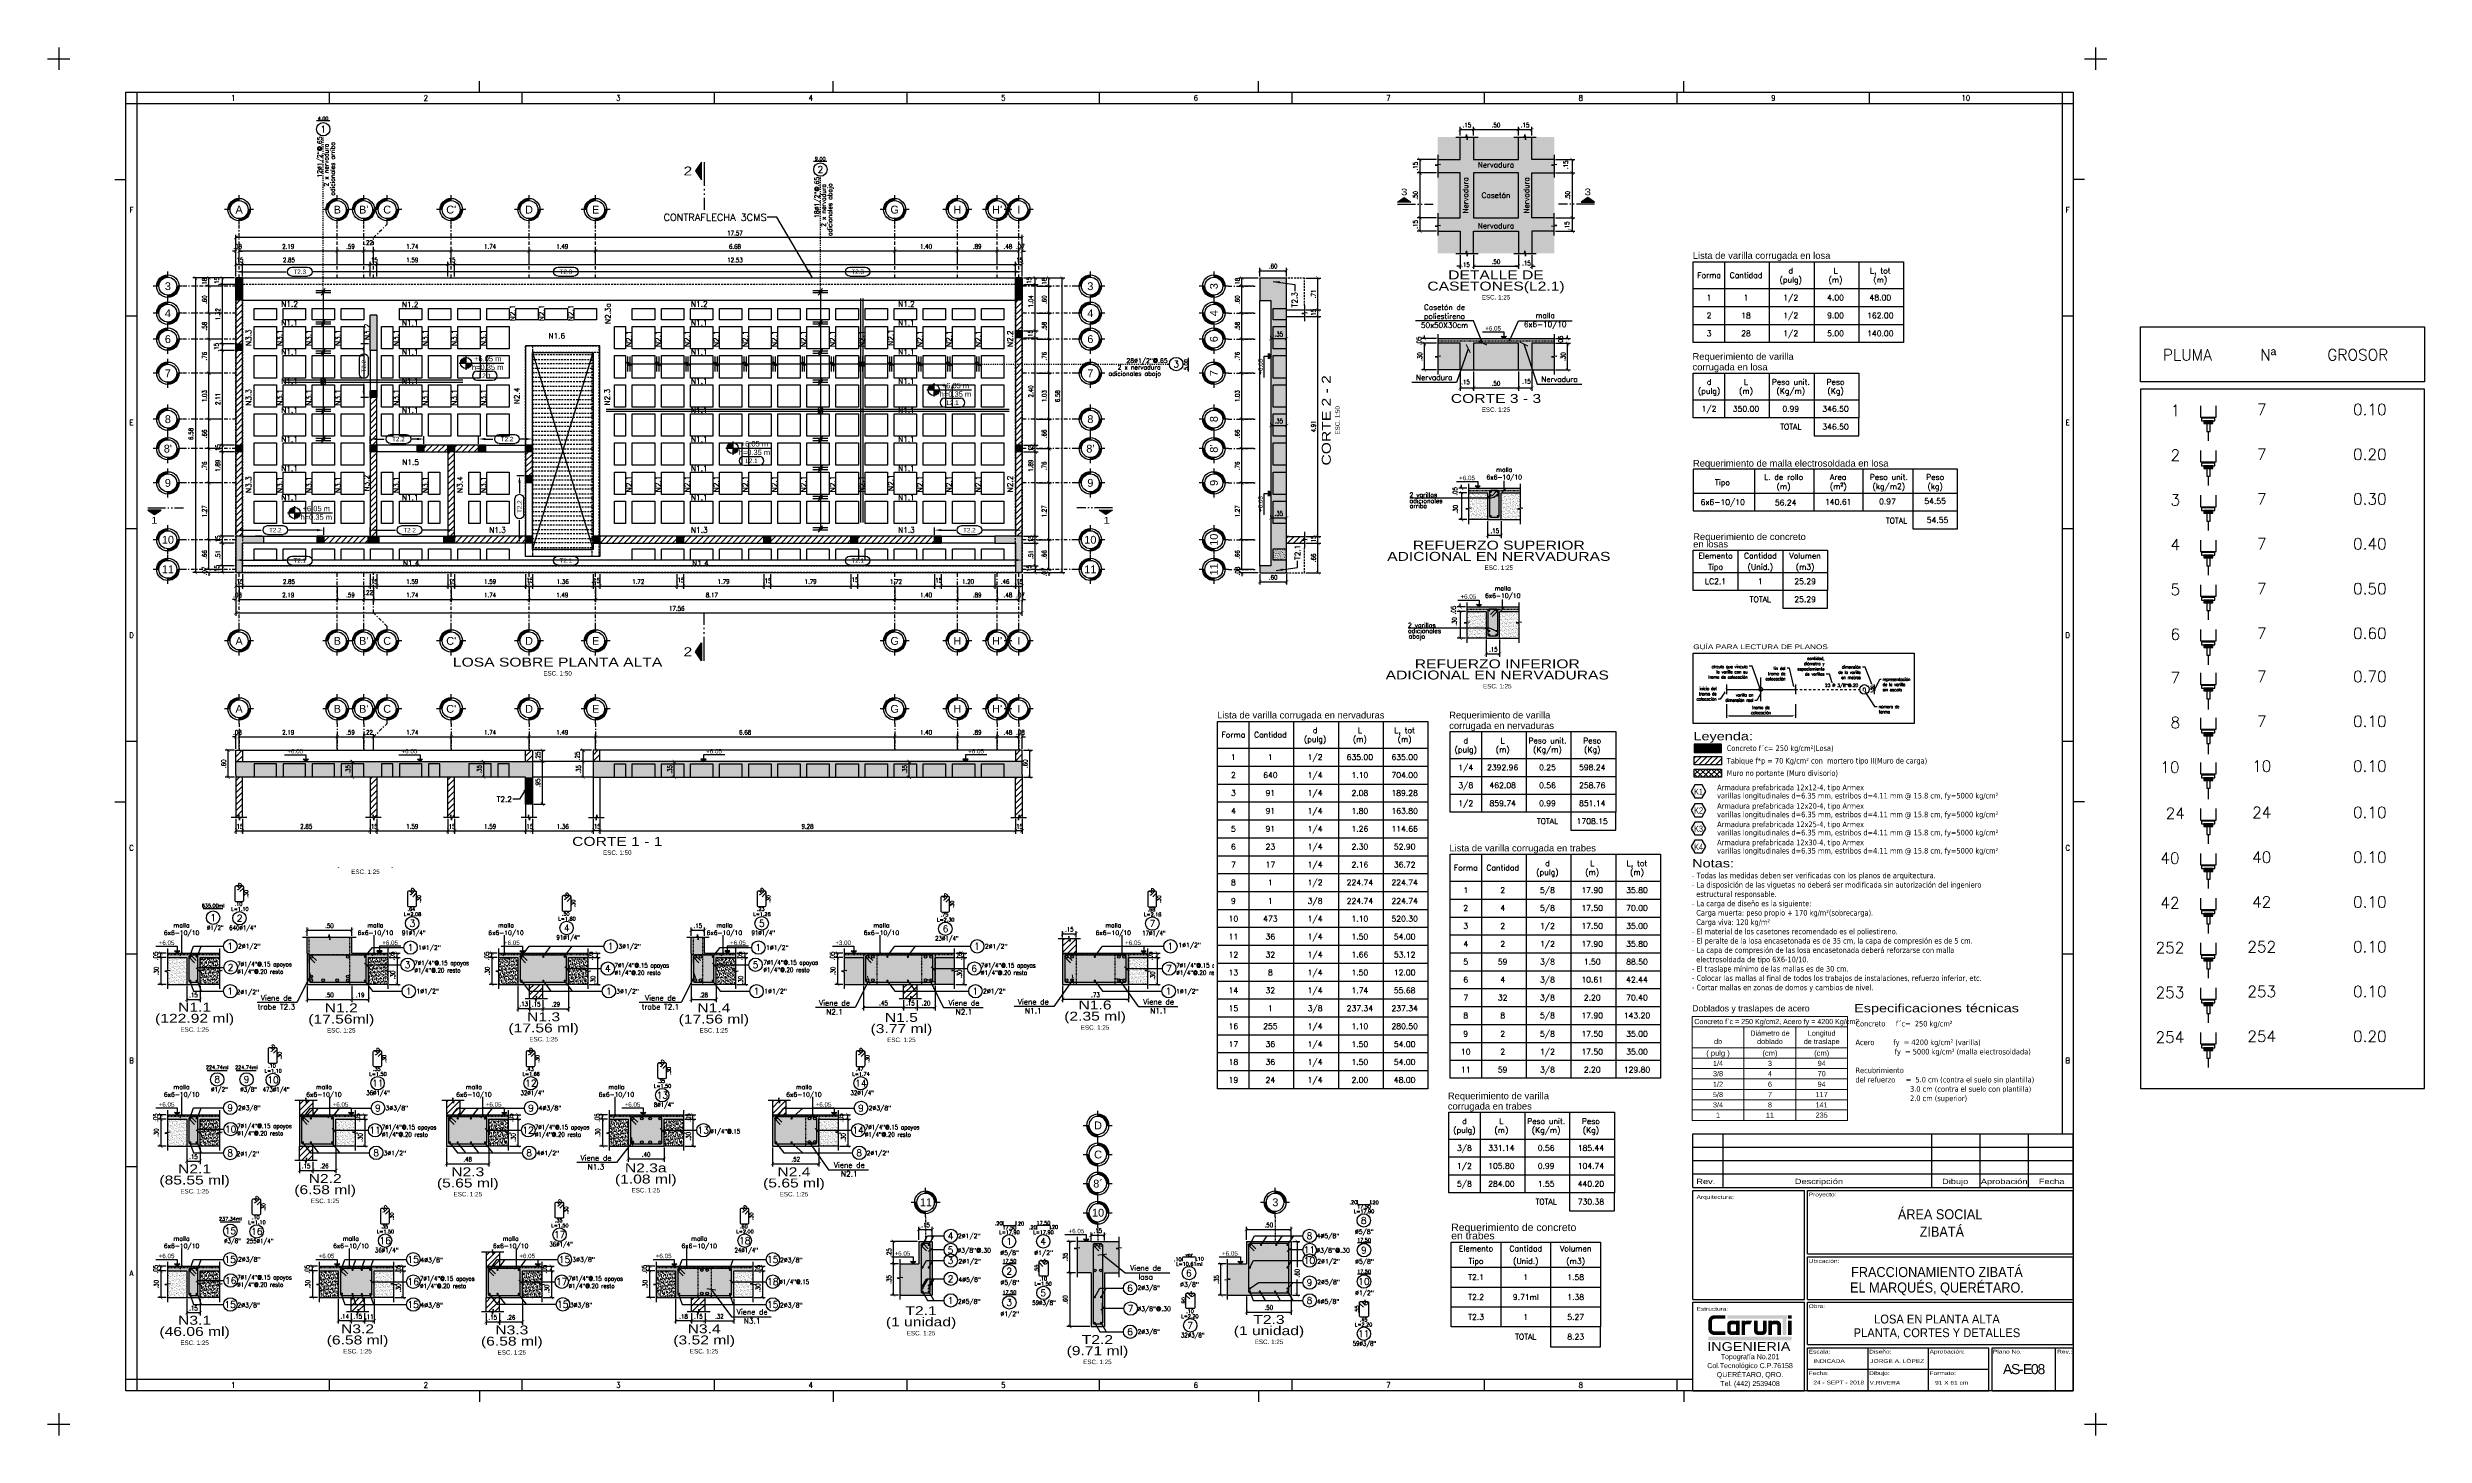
# Paper-space layout 'PLANO' of a CAD drawing. Header units: millimetres. Extents: x 0 to 106, y 0 to 61.
# The model-space entities are those that its viewports show. They can reach past a viewport. Long polylines and large blocks are cut down to what shows.
import ezdxf
from ezdxf.enums import TextEntityAlignment as Align

# ---------------------------------------------------------------- set-up
doc = ezdxf.new("R2010")
doc.units = ezdxf.units.MM
doc.header["$LTSCALE"] = 0.05
for name, pattern in [('DASHDOT2', [12.7, 6.35, -3.175, 0, -3.175]), ('DOT2', [3.175, 0, -3.175]), ('HIDDEN2', [4.7625, 3.175, -1.5875])]:
    doc.linetypes.add(name, pattern=pattern)
for name, color, linetype in [('ACHURADO', 1, 'Continuous'), ('ACOTADO', 2, 'Continuous'), ('AZOTEA$0$PRETIL', 2, 'HIDDEN2'), ('CANT_INVIS', 2, 'HIDDEN2'), ('CANT_VIS', 3, 'Continuous'), ('CONT_CORTE', 4, 'Continuous'), ('EJES', 1, 'DASHDOT2'), ('FORMATO', 7, 'Continuous'), ('MEMBRETE', 7, 'Continuous'), ('PLANTA ALTA$0$ACHURADO', 1, 'Continuous'), ('PLANTA ALTA$0$CANT_VIS', 3, 'Continuous'), ('PLANTA ALTA$0$CONT_CORTE', 4, 'Continuous'), ('PLANTA ALTA$0$LOSA', 254, 'Continuous'), ('TEXTO_REFUERZO', 3, 'Continuous'), ('TITULOS', 1, 'Continuous'), ('TXT_IND', 2, 'Continuous'), ('TXT_NOTA', 3, 'Continuous'), ('XMVIEW', 6, 'Continuous')]:
    doc.layers.add(name, color=color, linetype=linetype)
doc.layers.get('XMVIEW').freeze()
doc.styles.add('ACOTAMIENTOS', font='romans.shx', dxfattribs={"width": 0.85})
doc.styles.add('ARIAL', font='arial.ttf')
doc.styles.add('ARIAL1', font='arial.ttf')
doc.styles.add('ROMANS', font='ROMANS.SHX')
doc.styles.get("Standard").update_dxf_attribs({"font": 'romans.shx'})
doc.styles.add('STYLE2', font='arial.ttf', dxfattribs={"width": 0.9})
doc.styles.add('style5', font='tahoma.ttf')
doc.dimstyles.new('ACOTA_100', dxfattribs={"dimscale": 0.1, "dimtxt": 2, "dimasz": 1.5, "dimexe": 1.25, "dimexo": 0.625, "dimgap": 1, "dimtad": 1, "dimzin": 4, "dimdsep": 46, "dimtxsty": 'ACOTAMIENTOS', "dimblk1": 'ARCHTICK', "dimblk2": 'ARCHTICK', "dimsah": 1, "dimcen": 1.5, "dimclrd": 1, "dimclre": 1, "dimclrt": 256, "dimadec": 0, "dimazin": 0, "dimtfac": 1, "dimtofl": 0, "dimtmove": 2, "dimatfit": 3, "dimldrblk": 'ARCHTICK', "dimfxl": 0, "dimtolj": 1, "dimtzin": 0, "dimarcsym": 0})
doc.dimstyles.new('ACOTA_25', dxfattribs={"dimscale": 0.025, "dimtxt": 2, "dimasz": 1.5, "dimexe": 1.25, "dimexo": 0.625, "dimgap": 1, "dimtad": 1, "dimzin": 4, "dimdsep": 46, "dimtxsty": 'ACOTAMIENTOS', "dimblk1": 'ARCHTICK', "dimblk2": 'ARCHTICK', "dimsah": 1, "dimcen": 1.5, "dimclrd": 1, "dimclre": 1, "dimclrt": 256, "dimadec": 0, "dimazin": 0, "dimtfac": 1, "dimtofl": 0, "dimtmove": 2, "dimatfit": 3, "dimldrblk": 'ARCHTICK', "dimfxl": 0, "dimtolj": 1, "dimtzin": 0, "dimarcsym": 0})
doc.dimstyles.new('ACOTA_50', dxfattribs={"dimscale": 0.05, "dimtxt": 2, "dimasz": 1.5, "dimexe": 1.25, "dimexo": 0.625, "dimgap": 1, "dimtad": 1, "dimzin": 4, "dimdsep": 46, "dimtxsty": 'ACOTAMIENTOS', "dimblk1": 'ARCHTICK', "dimblk2": 'ARCHTICK', "dimsah": 1, "dimcen": 1.5, "dimclrd": 1, "dimclre": 1, "dimclrt": 256, "dimadec": 0, "dimazin": 0, "dimtfac": 1, "dimtofl": 0, "dimtmove": 2, "dimatfit": 3, "dimfxl": 0, "dimtolj": 1, "dimtzin": 0, "dimarcsym": 0})
pattern_1 = [(37.5, (-17.47782, 6.109247), (-0.000960019, 0.029364794), [0, -0.0231648, 0, -0.025908, 0, -0.024765]), (7.5, (-17.47782, 6.109247), (0.026971397, 0.043009506), [0, -0.0124968, 0, -0.0208788, 0, -0.008001]), (327.5, (-17.496564, 6.109247), (0.047459542, 8.6231e-05), [0, -0.00762, 0, -0.027432, 0, -0.035814]), (317.5, (-17.496564, 6.109247), (0.045813387, 0.01337576), [0, -0.00381, 0, -0.0179832, 0, -0.020574])]
pattern_2 = [(37.5, (-17.47782, 4.303337), (-0.000960019, 0.029364794), [0, -0.0231648, 0, -0.025908, 0, -0.024765]), (7.5, (-17.47782, 4.303337), (0.026971397, 0.043009506), [0, -0.0124968, 0, -0.0208788, 0, -0.008001]), (327.5, (-17.496564, 4.303337), (0.047459542, 8.6231e-05), [0, -0.00762, 0, -0.027432, 0, -0.035814]), (317.5, (-17.496564, 4.303337), (0.045813387, 0.01337576), [0, -0.00381, 0, -0.0179832, 0, -0.020574])]
pattern_3 = [(37.5, (-17.47782, 2.611742), (-0.000960019, 0.029364794), [0, -0.0231648, 0, -0.025908, 0, -0.024765]), (7.5, (-17.47782, 2.61174), (0.026971397, 0.043009506), [0, -0.0124968, 0, -0.0208788, 0, -0.008001]), (327.5, (-17.496564, 2.611742), (0.047459542, 8.6231e-05), [0, -0.00762, 0, -0.027432, 0, -0.035814]), (317.5, (-17.496564, 2.61174), (0.045813387, 0.01337576), [0, -0.00381, 0, -0.0179832, 0, -0.020574])]

# ---------------------------------------------------------------- blocks, each defined once
blk = doc.blocks.new('MARCO 91X61')
at = {"layer": 'FORMATO', "color": 1}
for p, q in [((-0.5, 61), (0.5, 61)), ((0, 61.5), (0, 60.5)), ((90.5, 61), (91.5, 61)), ((91, 61.5), (91, 60.5)), ((18.8, 59.5), (18.8, 60)), ((34.6, 59.5), (34.6, 60)), ((53.6, 59.5), (53.6, 60)), ((72.6, 59.5), (72.6, 60)), ((2.5, 55.6), (3, 55.6)), ((90.5, 55.6), (90, 55.6)), ((2.5, 27.8), (3, 27.8)), ((90.5, 27.8), (90, 27.8)), ((18.8, 1.5), (18.8, 1)), ((34.6, 1.5), (34.6, 1)), ((53.6, 1.5), (53.6, 1)), ((72.6, 1.5), (72.6, 1)), ((-0.5, 0), (0.5, 0)), ((0, 0.5), (0, -0.5)), ((90.5, 0), (91.5, 0)), ((91, 0.5), (91, -0.5))]:
    blk.add_line(p, q, dxfattribs=at)
at = {"layer": 'FORMATO'}
for p, q in [((3, 1.5), (3, 59.5)), ((3, 1.5), (3, 59.5)), ((3, 59.5), (90, 59.5)), ((3, 59.5), (90, 59.5)), ((90, 59.5), (90, 1.5)), ((90, 59.5), (90, 1.5)), ((90, 1.5), (3, 1.5)), ((90, 1.5), (3, 1.5))]:
    blk.add_line(p, q, dxfattribs=at)
at = {"layer": 'FORMATO', "color": 2}
for p, q in [((3.5, 1.5), (3.5, 59.5)), ((12.1, 59), (12.1, 59.5)), ((20.7, 59), (20.7, 59.5)), ((29.3, 59), (29.3, 59.5)), ((37.9, 59), (37.9, 59.5)), ((46.5, 59), (46.5, 59.5)), ((55.1, 59), (55.1, 59.5)), ((63.7, 59), (63.7, 59.5)), ((72.3, 59), (72.3, 59.5)), ((80.9, 59), (80.9, 59.5)), ((89.5, 59.5), (89.5, 12.98)), ((3, 59), (90, 59)), ((3.5, 49.5), (3, 49.5)), ((90, 49.5), (89.5, 49.5)), ((3.5, 40), (3, 40)), ((90, 40), (89.5, 40)), ((3.5, 30.5), (3, 30.5)), ((90, 30.5), (89.5, 30.5)), ((3.5, 21), (3, 21)), ((90, 21), (89.5, 21)), ((3.5, 11.5), (3, 11.5)), ((73, 2), (3, 2)), ((12.1, 1.5), (12.1, 2)), ((20.7, 1.5), (20.7, 2)), ((29.3, 1.5), (29.3, 2)), ((37.9, 1.5), (37.9, 2)), ((46.5, 1.5), (46.5, 2)), ((55.1, 1.5), (55.1, 2)), ((63.7, 1.5), (63.7, 2)), ((72.3, 1.5), (72.3, 2))]:
    blk.add_line(p, q, dxfattribs=at)
at = {"layer": 'FORMATO', "color": 3, "style": 'ROMANS', "width": 0.9}
for s, p in [('1', (7.8, 59.25)), ('2', (16.4, 59.25)), ('3', (25, 59.25)), ('4', (33.6, 59.25)), ('5', (42.2, 59.25)), ('6', (50.8, 59.25)), ('7', (59.4, 59.25)), ('8', (68, 59.25)), ('9', (76.6, 59.25)), ('10', (85.2, 59.25)), ('F', (3.25, 54.25)), ('F', (89.75, 54.25)), ('E', (3.25, 44.75)), ('E', (89.75, 44.75)), ('D', (3.25, 35.25)), ('D', (89.75, 35.25)), ('C', (3.25, 25.75)), ('C', (89.75, 25.75)), ('B', (3.25, 16.25)), ('B', (89.75, 16.25)), ('A', (3.25, 6.75)), ('1', (7.8, 1.75)), ('2', (16.4, 1.75)), ('3', (25, 1.75)), ('4', (33.6, 1.75)), ('5', (42.2, 1.75)), ('6', (50.8, 1.75)), ('7', (59.4, 1.75)), ('8', (68, 1.75))]:
    blk.add_text(s, height=0.25, dxfattribs=at).set_placement(p, align=Align.MIDDLE_CENTER)
blk = doc.blocks.new('PLUM')
at = {"layer": 'FORMATO', "color": 1}
blk.add_line((-9.66, 29.35), (-9.66, 28.93), dxfattribs=at)
at = {"layer": 'FORMATO', "color": 2}
blk.add_line((-9.66, 27.35), (-9.66, 26.93), dxfattribs=at)
at = {"layer": 'FORMATO', "color": 3}
blk.add_line((-9.66, 25.35), (-9.66, 24.93), dxfattribs=at)
at = {"layer": 'FORMATO', "color": 4}
blk.add_line((-9.66, 23.35), (-9.66, 22.93), dxfattribs=at)
at = {"layer": 'FORMATO', "color": 5}
blk.add_line((-9.66, 21.35), (-9.66, 20.93), dxfattribs=at)
at = {"layer": 'FORMATO', "color": 6}
blk.add_line((-9.66, 19.35), (-9.66, 18.93), dxfattribs=at)
at = {"layer": 'FORMATO', "color": 7}
for p, q in [((-9.66, 17.41), (-9.66, 17)), ((-9.66, 17.35), (-9.66, 16.93))]:
    blk.add_line(p, q, dxfattribs=at)
at = {"layer": 'FORMATO', "color": 8}
for p, q in [((-9.66, 15.41), (-9.66, 15)), ((-9.66, 15.35), (-9.66, 14.93))]:
    blk.add_line(p, q, dxfattribs=at)
at = {"layer": 'FORMATO', "color": 10}
for p, q in [((-9.66, 13.41), (-9.66, 13)), ((-9.66, 13.35), (-9.66, 12.93))]:
    blk.add_line(p, q, dxfattribs=at)
at = {"layer": 'FORMATO', "color": 24}
blk.add_line((-9.66, 11.35), (-9.66, 10.93), dxfattribs=at)
at = {"layer": 'FORMATO', "color": 40}
for p in [(-9.66, 9.35), (-9.66, 9.28)]:
    blk.add_line(p, (-9.66, 8.93), dxfattribs=at)
at = {"layer": 'FORMATO', "color": 42}
for p in [(-9.66, 7.35), (-9.66, 7.28)]:
    blk.add_line(p, (-9.66, 6.93), dxfattribs=at)
at = {"layer": 'FORMATO', "color": 252}
for p in [(-9.66, 5.35), (-9.66, 5.28)]:
    blk.add_line(p, (-9.66, 4.93), dxfattribs=at)
at = {"layer": 'FORMATO', "color": 253}
for p in [(-9.66, 3.35), (-9.66, 3.28)]:
    blk.add_line(p, (-9.66, 2.93), dxfattribs=at)
at = {"layer": 'FORMATO', "color": 254}
for p in [(-9.66, 1.35), (-9.66, 1.28)]:
    blk.add_line(p, (-9.66, 0.93), dxfattribs=at)
at = {"layer": 'FORMATO', "color": 2}
for points in [[(-12.69, 34.03), (0, 34.03), (0, 31.56), (-12.69, 31.56)], [(-12.69, 0), (0, 0), (0, 31.24), (-12.69, 31.24)], [(-9.96, 27.82), (-9.36, 27.82), (-9.36, 27.94), (-9.96, 27.94)], [(-9.86, 27.7), (-9.46, 27.7), (-9.46, 27.82), (-9.86, 27.82)], [(-9.73, 27.35), (-9.58, 27.35), (-9.58, 27.7), (-9.73, 27.7)]]:
    blk.add_lwpolyline(points, close=True, dxfattribs=at)
at = {"layer": 'FORMATO', "color": 1}
blk.add_lwpolyline([(-10.01, 30.5), (-10.01, 29.99), (-9.31, 29.99), (-9.31, 30.5)], dxfattribs=at)
for points in [[(-9.96, 29.82), (-9.36, 29.82), (-9.36, 29.94), (-9.96, 29.94)], [(-9.86, 29.7), (-9.46, 29.7), (-9.46, 29.82), (-9.86, 29.82)], [(-9.73, 29.35), (-9.58, 29.35), (-9.58, 29.7), (-9.73, 29.7)]]:
    blk.add_lwpolyline(points, close=True, dxfattribs=at)
for points, const_width in [([(-9.86, 29.76), (-9.46, 29.76)], 0.12), ([(-9.66, 29.35), (-9.66, 28.93)], 0.03)]:
    blk.add_lwpolyline(points, dxfattribs=dict(at, const_width=const_width))
at = {"layer": 'FORMATO', "color": 2}
blk.add_lwpolyline([(-10.01, 28.5), (-10.01, 27.99), (-9.31, 27.99), (-9.31, 28.5)], dxfattribs=at)
for points, const_width in [([(-9.86, 27.76), (-9.46, 27.76)], 0.12), ([(-9.66, 27.35), (-9.66, 26.93)], 0.03)]:
    blk.add_lwpolyline(points, dxfattribs=dict(at, const_width=const_width))
at = {"layer": 'FORMATO', "color": 3}
blk.add_lwpolyline([(-10.01, 26.5), (-10.01, 25.99), (-9.31, 25.99), (-9.31, 26.5)], dxfattribs=at)
for points in [[(-9.96, 25.82), (-9.36, 25.82), (-9.36, 25.94), (-9.96, 25.94)], [(-9.86, 25.7), (-9.46, 25.7), (-9.46, 25.82), (-9.86, 25.82)], [(-9.73, 25.35), (-9.58, 25.35), (-9.58, 25.7), (-9.73, 25.7)]]:
    blk.add_lwpolyline(points, close=True, dxfattribs=at)
for points, const_width in [([(-9.86, 25.76), (-9.46, 25.76)], 0.12), ([(-9.66, 25.35), (-9.66, 24.93)], 0.03)]:
    blk.add_lwpolyline(points, dxfattribs=dict(at, const_width=const_width))
at = {"layer": 'FORMATO', "color": 4}
blk.add_lwpolyline([(-10.01, 24.5), (-10.01, 23.99), (-9.31, 23.99), (-9.31, 24.5)], dxfattribs=at)
for points in [[(-9.96, 23.82), (-9.36, 23.82), (-9.36, 23.94), (-9.96, 23.94)], [(-9.86, 23.7), (-9.46, 23.7), (-9.46, 23.82), (-9.86, 23.82)], [(-9.73, 23.35), (-9.58, 23.35), (-9.58, 23.7), (-9.73, 23.7)]]:
    blk.add_lwpolyline(points, close=True, dxfattribs=at)
for points, const_width in [([(-9.86, 23.76), (-9.46, 23.76)], 0.12), ([(-9.66, 23.35), (-9.66, 22.93)], 0.03)]:
    blk.add_lwpolyline(points, dxfattribs=dict(at, const_width=const_width))
at = {"layer": 'FORMATO', "color": 5}
blk.add_lwpolyline([(-10.01, 22.5), (-10.01, 21.99), (-9.31, 21.99), (-9.31, 22.5)], dxfattribs=at)
for points in [[(-9.96, 21.82), (-9.36, 21.82), (-9.36, 21.94), (-9.96, 21.94)], [(-9.86, 21.7), (-9.46, 21.7), (-9.46, 21.82), (-9.86, 21.82)], [(-9.73, 21.35), (-9.58, 21.35), (-9.58, 21.7), (-9.73, 21.7)]]:
    blk.add_lwpolyline(points, close=True, dxfattribs=at)
for points, const_width in [([(-9.86, 21.76), (-9.46, 21.76)], 0.12), ([(-9.66, 21.35), (-9.66, 20.93)], 0.03)]:
    blk.add_lwpolyline(points, dxfattribs=dict(at, const_width=const_width))
at = {"layer": 'FORMATO', "color": 6}
blk.add_lwpolyline([(-10.01, 20.5), (-10.01, 19.99), (-9.31, 19.99), (-9.31, 20.5)], dxfattribs=at)
for points in [[(-9.96, 19.82), (-9.36, 19.82), (-9.36, 19.94), (-9.96, 19.94)], [(-9.86, 19.7), (-9.46, 19.7), (-9.46, 19.82), (-9.86, 19.82)], [(-9.73, 19.35), (-9.58, 19.35), (-9.58, 19.7), (-9.73, 19.7)]]:
    blk.add_lwpolyline(points, close=True, dxfattribs=at)
for points, const_width in [([(-9.86, 19.76), (-9.46, 19.76)], 0.12), ([(-9.66, 19.35), (-9.66, 18.93)], 0.03)]:
    blk.add_lwpolyline(points, dxfattribs=dict(at, const_width=const_width))
at = {"layer": 'FORMATO', "color": 7}
blk.add_lwpolyline([(-10.01, 18.56), (-10.01, 18.05), (-9.31, 18.05), (-9.31, 18.56)], dxfattribs=at)
for points in [[(-9.96, 17.88), (-9.36, 17.88), (-9.36, 18), (-9.96, 18)], [(-9.86, 17.76), (-9.46, 17.76), (-9.46, 17.88), (-9.86, 17.88)], [(-9.73, 17.41), (-9.58, 17.41), (-9.58, 17.76), (-9.73, 17.76)]]:
    blk.add_lwpolyline(points, close=True, dxfattribs=at)
for points, const_width in [([(-9.86, 17.82), (-9.46, 17.82)], 0.12), ([(-9.66, 17.41), (-9.66, 17)], 0.03), ([(-9.66, 17.35), (-9.66, 16.93)], 0.03)]:
    blk.add_lwpolyline(points, dxfattribs=dict(at, const_width=const_width))
at = {"layer": 'FORMATO', "color": 8}
blk.add_lwpolyline([(-10.01, 16.56), (-10.01, 16.05), (-9.31, 16.05), (-9.31, 16.56)], dxfattribs=at)
for points in [[(-9.96, 15.88), (-9.36, 15.88), (-9.36, 16), (-9.96, 16)], [(-9.86, 15.76), (-9.46, 15.76), (-9.46, 15.88), (-9.86, 15.88)], [(-9.73, 15.41), (-9.58, 15.41), (-9.58, 15.76), (-9.73, 15.76)]]:
    blk.add_lwpolyline(points, close=True, dxfattribs=at)
for points, const_width in [([(-9.86, 15.82), (-9.46, 15.82)], 0.12), ([(-9.66, 15.41), (-9.66, 15)], 0.03), ([(-9.66, 15.35), (-9.66, 14.93)], 0.03)]:
    blk.add_lwpolyline(points, dxfattribs=dict(at, const_width=const_width))
at = {"layer": 'FORMATO', "color": 10}
blk.add_lwpolyline([(-10.01, 14.56), (-10.01, 14.05), (-9.31, 14.05), (-9.31, 14.56)], dxfattribs=at)
for points in [[(-9.96, 13.88), (-9.36, 13.88), (-9.36, 14), (-9.96, 14)], [(-9.86, 13.76), (-9.46, 13.76), (-9.46, 13.88), (-9.86, 13.88)], [(-9.73, 13.41), (-9.58, 13.41), (-9.58, 13.76), (-9.73, 13.76)]]:
    blk.add_lwpolyline(points, close=True, dxfattribs=at)
for points, const_width in [([(-9.86, 13.82), (-9.46, 13.82)], 0.12), ([(-9.66, 13.41), (-9.66, 13)], 0.03), ([(-9.66, 13.35), (-9.66, 12.93)], 0.03)]:
    blk.add_lwpolyline(points, dxfattribs=dict(at, const_width=const_width))
at = {"layer": 'FORMATO', "color": 24}
blk.add_lwpolyline([(-10.01, 12.5), (-10.01, 11.99), (-9.31, 11.99), (-9.31, 12.5)], dxfattribs=at)
for points in [[(-9.96, 11.82), (-9.36, 11.82), (-9.36, 11.94), (-9.96, 11.94)], [(-9.86, 11.7), (-9.46, 11.7), (-9.46, 11.82), (-9.86, 11.82)], [(-9.73, 11.35), (-9.58, 11.35), (-9.58, 11.7), (-9.73, 11.7)]]:
    blk.add_lwpolyline(points, close=True, dxfattribs=at)
for points, const_width in [([(-9.86, 11.76), (-9.46, 11.76)], 0.12), ([(-9.66, 11.35), (-9.66, 10.93)], 0.03)]:
    blk.add_lwpolyline(points, dxfattribs=dict(at, const_width=const_width))
at = {"layer": 'FORMATO', "color": 40}
blk.add_lwpolyline([(-10.01, 10.5), (-10.01, 9.99), (-9.31, 9.99), (-9.31, 10.5)], dxfattribs=at)
for points in [[(-9.96, 9.82), (-9.36, 9.82), (-9.36, 9.94), (-9.96, 9.94)], [(-9.86, 9.7), (-9.46, 9.7), (-9.46, 9.82), (-9.86, 9.82)], [(-9.73, 9.35), (-9.58, 9.35), (-9.58, 9.7), (-9.73, 9.7)]]:
    blk.add_lwpolyline(points, close=True, dxfattribs=at)
for points, const_width in [([(-9.86, 9.76), (-9.46, 9.76)], 0.12), ([(-9.66, 9.35), (-9.66, 8.93)], 0.03)]:
    blk.add_lwpolyline(points, dxfattribs=dict(at, const_width=const_width))
at = {"layer": 'FORMATO', "color": 42}
blk.add_lwpolyline([(-10.01, 8.5), (-10.01, 7.99), (-9.31, 7.99), (-9.31, 8.5)], dxfattribs=at)
for points in [[(-9.96, 7.82), (-9.36, 7.82), (-9.36, 7.94), (-9.96, 7.94)], [(-9.86, 7.7), (-9.46, 7.7), (-9.46, 7.82), (-9.86, 7.82)], [(-9.73, 7.35), (-9.58, 7.35), (-9.58, 7.7), (-9.73, 7.7)]]:
    blk.add_lwpolyline(points, close=True, dxfattribs=at)
for points, const_width in [([(-9.86, 7.76), (-9.46, 7.76)], 0.12), ([(-9.66, 7.35), (-9.66, 6.93)], 0.03)]:
    blk.add_lwpolyline(points, dxfattribs=dict(at, const_width=const_width))
at = {"layer": 'FORMATO', "color": 252}
blk.add_lwpolyline([(-10.01, 6.5), (-10.01, 5.99), (-9.31, 5.99), (-9.31, 6.5)], dxfattribs=at)
for points in [[(-9.96, 5.82), (-9.36, 5.82), (-9.36, 5.94), (-9.96, 5.94)], [(-9.86, 5.7), (-9.46, 5.7), (-9.46, 5.82), (-9.86, 5.82)], [(-9.73, 5.35), (-9.58, 5.35), (-9.58, 5.7), (-9.73, 5.7)]]:
    blk.add_lwpolyline(points, close=True, dxfattribs=at)
for points, const_width in [([(-9.86, 5.76), (-9.46, 5.76)], 0.12), ([(-9.66, 5.35), (-9.66, 4.93)], 0.03)]:
    blk.add_lwpolyline(points, dxfattribs=dict(at, const_width=const_width))
at = {"layer": 'FORMATO', "color": 253}
blk.add_lwpolyline([(-10.01, 4.5), (-10.01, 3.99), (-9.31, 3.99), (-9.31, 4.5)], dxfattribs=at)
for points in [[(-9.96, 3.82), (-9.36, 3.82), (-9.36, 3.94), (-9.96, 3.94)], [(-9.86, 3.7), (-9.46, 3.7), (-9.46, 3.82), (-9.86, 3.82)], [(-9.73, 3.35), (-9.58, 3.35), (-9.58, 3.7), (-9.73, 3.7)]]:
    blk.add_lwpolyline(points, close=True, dxfattribs=at)
for points, const_width in [([(-9.86, 3.76), (-9.46, 3.76)], 0.12), ([(-9.66, 3.35), (-9.66, 2.93)], 0.03)]:
    blk.add_lwpolyline(points, dxfattribs=dict(at, const_width=const_width))
at = {"layer": 'FORMATO', "color": 254}
blk.add_lwpolyline([(-10.01, 2.5), (-10.01, 1.99), (-9.31, 1.99), (-9.31, 2.5)], dxfattribs=at)
for points in [[(-9.96, 1.82), (-9.36, 1.82), (-9.36, 1.94), (-9.96, 1.94)], [(-9.86, 1.7), (-9.46, 1.7), (-9.46, 1.82), (-9.86, 1.82)], [(-9.73, 1.35), (-9.58, 1.35), (-9.58, 1.7), (-9.73, 1.7)]]:
    blk.add_lwpolyline(points, close=True, dxfattribs=at)
for points, const_width in [([(-9.86, 1.76), (-9.46, 1.76)], 0.12), ([(-9.66, 1.35), (-9.66, 0.93)], 0.03)]:
    blk.add_lwpolyline(points, dxfattribs=dict(at, const_width=const_width))
at = {"layer": 'FORMATO', "color": 3}
for s, p in [('PLUMA', (-10.59, 32.52)), ('Nª', (-6.98, 32.52)), ('GROSOR', (-2.98, 32.52)), ('7', (-7.27, 26.08)), ('0.30', (-2.44, 26.08)), ('3', (-11.13, 26.04))]:
    blk.add_text(s, height=0.5, dxfattribs=at).set_placement(p, align=Align.CENTER)
at = {"layer": 'FORMATO', "color": 1}
for s, p in [('1', (-11.13, 30.04)), ('7', (-7.27, 30.08)), ('0.10', (-2.44, 30.08))]:
    blk.add_text(s, height=0.5, dxfattribs=at).set_placement(p, align=Align.CENTER)
at = {"layer": 'FORMATO', "color": 2}
for s, p in [('2', (-11.13, 28.04)), ('7', (-7.27, 28.08)), ('0.20', (-2.44, 28.08))]:
    blk.add_text(s, height=0.5, dxfattribs=at).set_placement(p, align=Align.CENTER)
at = {"layer": 'FORMATO', "color": 4}
for s, p in [('4', (-11.13, 24.04)), ('7', (-7.27, 24.08)), ('0.40', (-2.44, 24.08))]:
    blk.add_text(s, height=0.5, dxfattribs=at).set_placement(p, align=Align.CENTER)
at = {"layer": 'FORMATO', "color": 5}
for s, p in [('5', (-11.13, 22.04)), ('7', (-7.27, 22.08)), ('0.50', (-2.44, 22.08))]:
    blk.add_text(s, height=0.5, dxfattribs=at).set_placement(p, align=Align.CENTER)
at = {"layer": 'FORMATO', "color": 6}
for s, p in [('6', (-11.13, 20.04)), ('7', (-7.27, 20.08)), ('0.60', (-2.44, 20.08))]:
    blk.add_text(s, height=0.5, dxfattribs=at).set_placement(p, align=Align.CENTER)
at = {"layer": 'FORMATO', "color": 7}
for s, p in [('7', (-11.13, 18.1)), ('7', (-7.27, 18.15)), ('0.70', (-2.44, 18.15))]:
    blk.add_text(s, height=0.5, dxfattribs=at).set_placement(p, align=Align.CENTER)
at = {"layer": 'FORMATO', "color": 8}
for s, p in [('8', (-11.13, 16.1)), ('7', (-7.27, 16.15)), ('0.10', (-2.44, 16.15))]:
    blk.add_text(s, height=0.5, dxfattribs=at).set_placement(p, align=Align.CENTER)
at = {"layer": 'FORMATO', "color": 10}
for s, p in [('10', (-11.37, 14.1)), ('10', (-7.27, 14.15)), ('0.10', (-2.44, 14.15))]:
    blk.add_text(s, height=0.5, dxfattribs=at).set_placement(p, align=Align.CENTER)
at = {"layer": 'FORMATO', "color": 24}
for s, p in [('24', (-11.13, 12.04)), ('24', (-7.27, 12.08)), ('0.10', (-2.44, 12.08))]:
    blk.add_text(s, height=0.5, dxfattribs=at).set_placement(p, align=Align.CENTER)
at = {"layer": 'FORMATO', "color": 40}
for s, p in [('40', (-11.37, 10.04)), ('40', (-7.27, 10.08)), ('0.10', (-2.44, 10.08))]:
    blk.add_text(s, height=0.5, dxfattribs=at).set_placement(p, align=Align.CENTER)
at = {"layer": 'FORMATO', "color": 42}
for s, p in [('42', (-11.37, 8.04)), ('42', (-7.27, 8.08)), ('0.10', (-2.44, 8.08))]:
    blk.add_text(s, height=0.5, dxfattribs=at).set_placement(p, align=Align.CENTER)
at = {"layer": 'FORMATO', "color": 252}
for s, p in [('252', (-11.37, 6.04)), ('252', (-7.27, 6.08)), ('0.10', (-2.44, 6.08))]:
    blk.add_text(s, height=0.5, dxfattribs=at).set_placement(p, align=Align.CENTER)
at = {"layer": 'FORMATO', "color": 253}
for s, p in [('253', (-11.37, 4.04)), ('253', (-7.27, 4.08)), ('0.10', (-2.44, 4.08))]:
    blk.add_text(s, height=0.5, dxfattribs=at).set_placement(p, align=Align.CENTER)
at = {"layer": 'FORMATO', "color": 254}
for s, p in [('254', (-11.37, 2.04)), ('254', (-7.27, 2.08)), ('0.20', (-2.44, 2.08))]:
    blk.add_text(s, height=0.5, dxfattribs=at).set_placement(p, align=Align.CENTER)
blk = doc.blocks.new('MEMBRETE')
at = {"layer": 'MEMBRETE'}
for points in [[(-6.69, -0.84, -0.414214), (-6.59, -0.74), (-6.09, -0.74), (-6.09, -0.58), (-6.59, -0.58, 0.414214), (-6.85, -0.84), (-6.85, -1.2, 0.414214), (-6.59, -1.46), (-6.09, -1.46), (-6.09, -1.3), (-6.59, -1.3, -0.414214), (-6.69, -1.2)], [(-3.37, -0.74), (-3.33, -0.74), (-3.33, -0.58), (-6.01, -0.58), (-6.01, -0.74), (-3.53, -0.74), (-3.53, -1.46), (-3.37, -1.46)], [(-5.21, -1.04, -0.414214), (-5.15, -0.98), (-4.98, -0.98), (-4.89, -0.82), (-5.12, -0.82, 0.133522), (-5.21, -0.85), (-5.21, -0.82), (-5.37, -0.82), (-5.37, -1.46), (-5.21, -1.46)], [(-4.65, -1.24), (-4.65, -0.82), (-4.81, -0.82), (-4.81, -1.28, 0.414214), (-4.63, -1.46), (-4.43, -1.46, 0.410071), (-4.25, -1.29), (-4.25, -0.82), (-4.41, -0.82), (-4.41, -1.24, -0.414214), (-4.47, -1.3), (-4.59, -1.3, -0.414214)], [(-4.01, -1.04, -0.414214), (-3.95, -0.98), (-3.83, -0.98, -0.414214), (-3.77, -1.04), (-3.77, -1.46), (-3.61, -1.46), (-3.61, -1, 0.414214), (-3.79, -0.82), (-3.92, -0.82, 0.133522), (-4.01, -0.85), (-4.01, -0.82), (-4.17, -0.82), (-4.17, -1.46), (-4.01, -1.46)], [(-3.29, -0.74), (-3.13, -0.74), (-3.13, -0.58), (-3.29, -0.58)], [(-3.13, -0.82), (-3.29, -0.82), (-3.29, -1.46), (-3.13, -1.46)], [(-3.13, -1.54), (-6.85, -1.54), (-6.85, -1.7), (-3.13, -1.7)]]:
    blk.add_hatch(color=32, dxfattribs=at).paths.add_polyline_path(points)
h = blk.add_hatch(color=32, dxfattribs=at)
h.paths.add_polyline_path([(-5.45, -0.82), (-5.61, -0.82), (-5.61, -0.85, 0.133522), (-5.7, -0.82), (-5.83, -0.82, 0.414214), (-6.01, -1), (-6.01, -1.28, 0.414214), (-5.83, -1.46), (-5.7, -1.46, 0.133522), (-5.61, -1.44), (-5.61, -1.46), (-5.45, -1.46)])
h.paths.add_polyline_path([(-5.67, -1.3), (-5.79, -1.3, -0.414214), (-5.85, -1.24), (-5.85, -1.04, -0.414214), (-5.79, -0.98), (-5.67, -0.98, -0.414214), (-5.61, -1.04), (-5.61, -1.24, -0.414214)], flags=16)
at = {"layer": 'MEMBRETE', "color": 2}
for p, q in [((-7.55, 5.13), (-7.55, 7.53)), ((-7.55, 7.53), (9.45, 7.53)), ((-6.19, 5.13), (-6.19, 7.53)), ((3.13, 5.13), (3.13, 7.53)), ((5.29, 5.13), (5.29, 7.53)), ((7.45, 5.13), (7.45, 7.53)), ((9.45, 5.13), (9.45, 7.53)), ((-7.55, 6.93), (9.45, 6.93)), ((-7.55, 6.33), (9.45, 6.33)), ((-7.55, 5.73), (9.45, 5.73)), ((-7.55, 5.13), (9.45, 5.13)), ((-7.55, 5), (-2.55, 5)), ((-7.55, 0.13), (-7.55, 5)), ((-2.55, 0.13), (-2.55, 5)), ((-2.42, 5), (9.45, 5)), ((-2.42, 2.16), (-2.42, 5)), ((9.45, 2.16), (9.45, 5)), ((-2.42, 2.16), (9.45, 2.16)), ((-2.42, 0.13), (-2.42, 2.03)), ((-2.42, 2.03), (9.45, 2.03)), ((9.45, 0.13), (9.45, 2.03)), ((-7.55, 0.13), (-2.55, 0.13)), ((-7.55, 0), (-2.55, 0)), ((-2.55, -3.95), (-2.55, 0)), ((-2.42, 0.13), (9.45, 0.13)), ((-2.42, 0), (9.45, 0)), ((-7.55, -3.95), (-7.55, 0)), ((-2.42, -1.89), (-2.42, 0)), ((9.45, -1.89), (9.45, 0)), ((-2.42, -1.89), (9.45, -1.89)), ((-2.42, -3.95), (-2.42, -2.03)), ((-2.42, -2.03), (5.68, -2.03)), ((0.28, -3.95), (0.28, -2.03)), ((2.98, -3.95), (2.98, -2.03)), ((5.68, -3.95), (5.68, -2.03)), ((5.82, -3.95), (5.82, -2.03)), ((5.82, -2.03), (9.45, -2.03)), ((8.65, -3.95), (8.65, -2.03)), ((9.45, -3.95), (9.45, -2.03)), ((-2.42, -2.99), (5.68, -2.99)), ((-7.55, -3.95), (-2.55, -3.95)), ((-2.42, -3.95), (5.68, -3.95)), ((5.82, -3.95), (9.45, -3.95))]:
    blk.add_line(p, q, dxfattribs=at)
at = {"layer": 'MEMBRETE', "color": 2, "style": 'ARIAL', "width": 1.25}
for s, height, p in [('Rev.', 0.236, (-7.39, 5.28)), ('Descripción', 0.2363, (-2.99, 5.28)), ('Dibujo', 0.236, (3.59, 5.28)), ('Aprobación', 0.236, (5.32, 5.28)), ('Fecha', 0.236, (7.91, 5.28))]:
    blk.add_text(s, height=height, dxfattribs=at).set_placement(p)
at = {"layer": 'MEMBRETE', "color": 3, "style": 'ARIAL', "width": 1.25}
for s, p in [('Arquitectura:', (-7.38, 4.62)), ('Proyecto:', (-2.37, 4.73)), ('Ubicación:', (-2.37, 1.76)), ('Estructura:', (-7.38, -0.38)), ('Obra:', (-2.37, -0.26)), ('Escala:', (-2.37, -2.29)), ('Diseño:', (0.33, -2.29)), ('Aprobación:', (3.03, -2.29)), ('Plano No.', (5.86, -2.29)), ('Rev.:', (8.73, -2.29)), ('Fecha:', (-2.37, -3.25)), ('Dibujo:', (0.33, -3.25)), ('Formato:', (3.03, -3.25))]:
    blk.add_text(s, height=0.168, dxfattribs=at).set_placement(p)
at = {"layer": 'MEMBRETE', "color": 252, "style": 'ARIAL', "width": 1.15}
blk.add_text('INGENIERIA', height=0.4, dxfattribs=at).set_placement((-6.9, -2.18))
at = {"layer": 'MEMBRETE', "color": 1, "style": 'ARIAL'}
for s, p in [('Col.Tecnológico C.P.76158', (-4.99, -2.83)), ('QUERÉTARO, QRO.', (-4.99, -3.23)), ('Topografía No.201', (-4.99, -2.43)), ('Tel. (442) 2539408', (-4.99, -3.63))]:
    blk.add_text(s, height=0.225, dxfattribs=at).set_placement(p, align=Align.MIDDLE_CENTER)
at = {"layer": 'MEMBRETE', "color": 2, "width": 0.9}
for tag, p in [('REV_C', (-6.96, 6.93)), ('REV_B', (-6.96, 6.33)), ('DIB_C', (4.18, 6.93)), ('DIB_B', (4.18, 6.33)), ('RESP_C', (6.4, 6.93)), ('RESP_B', (6.4, 6.33)), ('FECHA_C', (8.45, 6.93)), ('FECHA_B', (8.45, 6.33)), ('REV_A', (-6.96, 5.73)), ('DIB_A', (4.18, 5.73)), ('RESP_A', (6.4, 5.73)), ('FECHA_A', (8.45, 5.73))]:
    blk.add_attdef(tag, text='', height=0.236, dxfattribs=at).set_placement(p, align=Align.BOTTOM_CENTER)
for tag, p in [('DESCRIPCION_C', (-6.09, 6.93)), ('DESCRIPCION_B', (-6.09, 6.33)), ('DESCRIPCION_A', (-6.09, 5.73))]:
    blk.add_attdef(tag, text='', height=0.236, dxfattribs=at).set_placement(p, align=Align.BOTTOM_LEFT)
at = {"layer": 'MEMBRETE', "color": 1, "style": 'STYLE2', "width": 0.9}
for tag, height, p in [('PROYECTO1', 0.45, (3.58, 3.93)), ('PROYECTO2', 0.45, (3.58, 3.15)), ('DIRECCION1', 0.45, (3.36, 1.35)), ('DIRECCION2', 0.45, (3.36, 0.66)), ('OBRA1', 0.396, (3.36, -0.75)), ('OBRA2', 0.396, (3.36, -1.36))]:
    blk.add_attdef(tag, text='', height=height, dxfattribs=at).set_placement(p, align=Align.MIDDLE_CENTER)
at = {"layer": 'MEMBRETE', "color": 2, "style": 'ARIAL', "width": 1.25}
for tag, p in [('ESCALA', (-2.16, -2.71)), ('DISEÑO', (0.64, -2.71)), ('APROBACION', (3.28, -2.71)), ('FECHA', (-2.16, -3.67)), ('DIBUJO', (0.64, -3.68))]:
    blk.add_attdef(tag, p, '', height=0.168, dxfattribs=at)
at = {"layer": 'MEMBRETE', "color": 2, "style": 'ARIAL', "width": 0.9}
blk.add_attdef('CODIGO', text='', height=0.45, dxfattribs=at).set_placement((7.23, -3.09), align=Align.MIDDLE_CENTER)
at = {"layer": 'MEMBRETE', "color": 2}
for tag, height, style, width, p in [('N°', 0.4, 'STYLE2', 0.9, (9.06, -3.28)), ('FORMATO', 0.168, 'ARIAL', 1.25, (4.02, -3.68))]:
    blk.add_attdef(tag, text='', height=height, dxfattribs=dict(at, style=style, width=width)).set_placement(p, align=Align.CENTER)
blk = doc.blocks.new('_ARCHTICK')
at = {"color": 0, "linetype": 'ByBlock', "const_width": 0.15}
blk.add_lwpolyline([(-0.5, -0.5), (0.5, 0.5)], dxfattribs=at)
blk = doc.blocks.new('*D4')
at = {"layer": 'DEFPOINTS', "color": 0, "linetype": 'Continuous'}
for p in [(57.69, 35.13), (62.09, 35.13), (62.09, 34.33)]:
    blk.add_point(p, dxfattribs=at)
at = {"layer": 'TXT_NOTA', "color": 1, "linetype": 'Continuous', "lineweight": -2}
for p, q in [((57.69, 35.07), (57.69, 34.21)), ((62.09, 35.07), (62.09, 34.21)), ((57.84, 34.33), (61.94, 34.33))]:
    blk.add_line(p, q, dxfattribs=at)
at = {"layer": 'TXT_NOTA', "color": 1, "linetype": 'Continuous'}
for points in [[(57.84, 34.36), (57.84, 34.31), (57.69, 34.33)], [(61.94, 34.36), (61.94, 34.31), (62.09, 34.33)]]:
    blk.add_solid(points, dxfattribs=at)
at = {"layer": 'TXT_NOTA', "color": 2, "linetype": 'Continuous', "insert": (59.89, 34.7), "char_height": 0.2, "attachment_point": 5, "style": 'ACOTAMIENTOS'}
blk.add_mtext('\\A1;tramo de \\Pcolocación', dxfattribs=at)
blk = doc.blocks.new('EJE')
at = {"layer": 'EJES', "linetype": 'Continuous'}
for points in [[(-0.25, 0), (-0.2, 0, -0.414214), (0, 0.2), (0, 0.25, 0.414214)], [(0.25, 0), (0.2, 0, -0.414214), (0, -0.2), (0, -0.25, 0.414214)]]:
    blk.add_hatch(color=256, dxfattribs=at).paths.add_polyline_path(points)
at = {"layer": 'EJES', "color": 1, "linetype": 'Continuous'}
for p, q in [((0, 0.2), (0, 0.325)), ((-0.2, 0), (-0.325, 0)), ((0.325, 0), (0.2, 0)), ((0, -0.325), (0, -0.2))]:
    blk.add_line(p, q, dxfattribs=at)
at = {"layer": 'EJES', "color": 3, "linetype": 'Continuous'}
for radius in [0.25, 0.2]:
    blk.add_circle((0, 0), radius, dxfattribs=at)
at = {"layer": 'EJES', "color": 4, "linetype": 'Continuous', "style": 'ARIAL'}
blk.add_attdef('EJE', text='', height=0.175, dxfattribs=at).set_placement((0, 0), align=Align.MIDDLE_CENTER)
blk = doc.blocks.new('CORTE')
at = {"layer": 'TXT_IND'}
blk.add_hatch(color=7, dxfattribs=at).paths.add_polyline_path([(-0.8, 0.05), (-0.5, 0.05), (-0.65, 0.15)])
at = {"layer": 'TXT_IND', "color": 7}
for p, q in [((-0.8, 0), (-0.4, 0)), ((-0.35, 0), (-0.325, 0)), ((-0.275, 0), (-0.25, 0)), ((-0.2, 0), (0, 0))]:
    blk.add_line(p, q, dxfattribs=at)
blk.add_lwpolyline([(-0.8, 0.05), (-0.65, 0.15), (-0.5, 0.05)], close=True, dxfattribs=at)
at = {"layer": 'TXT_IND', "color": 7, "style": 'ARIAL', "text_generation_flag": 6, "width": 1.25}
blk.add_attdef('1', text='', height=0.15, rotation=180, dxfattribs=at).set_placement((-0.65, 0.275), align=Align.MIDDLE_CENTER)
blk = doc.blocks.new('Nivel-elev')
at = {"layer": 'TXT_IND'}
blk.add_hatch(color=1, dxfattribs=at).paths.add_polyline_path([(-0.058, 0.051), (0.058, 0.051), (0, 0)])
for p, q in [((0, 0), (-0.058, 0.051)), ((-0.058, 0.051), (0.058, 0.051)), ((0.058, 0.051), (0, 0))]:
    blk.add_line(p, q, dxfattribs=at)
blk.add_lwpolyline([(-0.476, 0.151), (0, 0.151), (0, 0.051)], dxfattribs=at)
blk.add_attdef('+2.85', (-0.476, 0.171), '', height=0.0975, dxfattribs=at)
blk = doc.blocks.new('*D15')
at = {"layer": 'ACOTADO', "color": 1, "lineweight": -2}
for p, q in [((20.573, 6.536), (20.573, 6.732)), ((20.573, 6.669), (21.173, 6.669)), ((21.173, 6.536), (21.173, 6.732))]:
    blk.add_line(p, q, dxfattribs=at)
at = {"layer": 'DEFPOINTS', "color": 0}
for p in [(21.173, 6.669), (20.573, 6.505), (21.173, 6.505)]:
    blk.add_point(p, dxfattribs=at)
at = {"layer": 'ACOTADO', "color": 1, "lineweight": -2, "xscale": 0.07500000000000001, "yscale": 0.07500000000000001, "zscale": 0.07500000000000001, "rotation": 180}
blk.add_blockref('_ARCHTICK', (20.573, 6.669), dxfattribs=at)
at = {"layer": 'ACOTADO', "color": 1, "lineweight": -2, "xscale": 0.07500000000000001, "yscale": 0.07500000000000001, "zscale": 0.07500000000000001}
blk.add_blockref('_ARCHTICK', (21.173, 6.669), dxfattribs=at)
at = {"layer": 'ACOTADO', "insert": (20.873, 6.769), "char_height": 0.1, "attachment_point": 5, "style": 'ACOTAMIENTOS'}
blk.add_mtext('\\A1;.60', dxfattribs=at)
blk = doc.blocks.new('*D16')
at = {"layer": 'ACOTADO', "color": 1, "lineweight": -2}
for p, q in [((20.173, -0.002), (20.173, 0.073)), ((20.441, -0.002), (20.11, -0.002)), ((20.541, -0.077), (20.11, -0.077)), ((20.173, -0.077), (20.173, -0.152))]:
    blk.add_line(p, q, dxfattribs=at)
at = {"layer": 'DEFPOINTS', "color": 0}
for p in [(20.173, -0.002), (20.473, -0.002), (20.573, -0.077)]:
    blk.add_point(p, dxfattribs=at)
at = {"layer": 'ACOTADO', "color": 1, "lineweight": -2, "xscale": 0.07500000000000001, "yscale": 0.07500000000000001, "zscale": 0.07500000000000001}
for p, rotation in [((20.173, -0.002), 270), ((20.173, -0.077), 90)]:
    blk.add_blockref('_ARCHTICK', p, dxfattribs=dict(at, rotation=rotation))
at = {"layer": 'ACOTADO', "insert": (20.073, -0.04), "char_height": 0.1, "attachment_point": 5, "rotation": 90, "style": 'ACOTAMIENTOS'}
blk.add_mtext('\\A1;.08', dxfattribs=at)
blk = doc.blocks.new('*D17')
at = {"layer": 'ACOTADO', "color": 1, "lineweight": -2}
for p, q in [((20.441, 0.659), (20.11, 0.659)), ((20.173, -0.002), (20.173, 0.659)), ((20.441, -0.002), (20.11, -0.002))]:
    blk.add_line(p, q, dxfattribs=at)
at = {"layer": 'DEFPOINTS', "color": 0}
for p in [(20.173, 0.659), (20.473, 0.659), (20.473, -0.002)]:
    blk.add_point(p, dxfattribs=at)
at = {"layer": 'ACOTADO', "color": 1, "lineweight": -2, "xscale": 0.07500000000000001, "yscale": 0.07500000000000001, "zscale": 0.07500000000000001}
for p, rotation in [((20.173, 0.659), 90), ((20.173, -0.002), 270)]:
    blk.add_blockref('_ARCHTICK', p, dxfattribs=dict(at, rotation=rotation))
at = {"layer": 'ACOTADO', "insert": (20.073, 0.328), "char_height": 0.1, "attachment_point": 5, "rotation": 90, "style": 'ACOTAMIENTOS'}
blk.add_mtext('\\A1;.66', dxfattribs=at)
blk = doc.blocks.new('*D18')
at = {"layer": 'ACOTADO', "color": 1, "lineweight": -2}
for p, q in [((20.441, 1.929), (20.11, 1.929)), ((20.173, 0.659), (20.173, 1.929)), ((20.441, 0.659), (20.11, 0.659))]:
    blk.add_line(p, q, dxfattribs=at)
at = {"layer": 'DEFPOINTS', "color": 0}
for p in [(20.173, 1.929), (20.473, 1.929), (20.473, 0.659)]:
    blk.add_point(p, dxfattribs=at)
at = {"layer": 'ACOTADO', "color": 1, "lineweight": -2, "xscale": 0.07500000000000001, "yscale": 0.07500000000000001, "zscale": 0.07500000000000001}
for p, rotation in [((20.173, 1.929), 90), ((20.173, 0.659), 270)]:
    blk.add_blockref('_ARCHTICK', p, dxfattribs=dict(at, rotation=rotation))
at = {"layer": 'ACOTADO', "insert": (20.073, 1.294), "char_height": 0.1, "attachment_point": 5, "rotation": 90, "style": 'ACOTAMIENTOS'}
blk.add_mtext('\\A1;1.27', dxfattribs=at)
blk = doc.blocks.new('*D19')
at = {"layer": 'ACOTADO', "color": 1, "lineweight": -2}
for p, q in [((20.441, 2.694), (20.11, 2.694)), ((20.173, 1.929), (20.173, 2.694)), ((20.441, 1.929), (20.11, 1.929))]:
    blk.add_line(p, q, dxfattribs=at)
at = {"layer": 'DEFPOINTS', "color": 0}
for p in [(20.173, 2.694), (20.473, 2.694), (20.473, 1.929)]:
    blk.add_point(p, dxfattribs=at)
at = {"layer": 'ACOTADO', "color": 1, "lineweight": -2, "xscale": 0.07500000000000001, "yscale": 0.07500000000000001, "zscale": 0.07500000000000001}
for p, rotation in [((20.173, 2.694), 90), ((20.173, 1.929), 270)]:
    blk.add_blockref('_ARCHTICK', p, dxfattribs=dict(at, rotation=rotation))
at = {"layer": 'ACOTADO', "insert": (20.073, 2.311), "char_height": 0.1, "attachment_point": 5, "rotation": 90, "style": 'ACOTAMIENTOS'}
blk.add_mtext('\\A1;.76', dxfattribs=at)
blk = doc.blocks.new('*D20')
at = {"layer": 'ACOTADO', "color": 1, "lineweight": -2}
for p, q in [((20.441, 3.353), (20.11, 3.353)), ((20.173, 2.694), (20.173, 3.353)), ((20.441, 2.694), (20.11, 2.694))]:
    blk.add_line(p, q, dxfattribs=at)
at = {"layer": 'DEFPOINTS', "color": 0}
for p in [(20.173, 3.353), (20.473, 3.353), (20.473, 2.694)]:
    blk.add_point(p, dxfattribs=at)
at = {"layer": 'ACOTADO', "color": 1, "lineweight": -2, "xscale": 0.07500000000000001, "yscale": 0.07500000000000001, "zscale": 0.07500000000000001}
for p, rotation in [((20.173, 3.353), 90), ((20.173, 2.694), 270)]:
    blk.add_blockref('_ARCHTICK', p, dxfattribs=dict(at, rotation=rotation))
at = {"layer": 'ACOTADO', "insert": (20.073, 3.023), "char_height": 0.1, "attachment_point": 5, "rotation": 90, "style": 'ACOTAMIENTOS'}
blk.add_mtext('\\A1;.66', dxfattribs=at)
blk = doc.blocks.new('*D21')
at = {"layer": 'ACOTADO', "color": 1, "lineweight": -2}
for p, q in [((20.441, 4.378), (20.11, 4.378)), ((20.173, 3.353), (20.173, 4.378)), ((20.441, 3.353), (20.11, 3.353))]:
    blk.add_line(p, q, dxfattribs=at)
at = {"layer": 'DEFPOINTS', "color": 0}
for p in [(20.173, 4.378), (20.473, 4.378), (20.473, 3.353)]:
    blk.add_point(p, dxfattribs=at)
at = {"layer": 'ACOTADO', "color": 1, "lineweight": -2, "xscale": 0.07500000000000001, "yscale": 0.07500000000000001, "zscale": 0.07500000000000001}
for p, rotation in [((20.173, 4.378), 90), ((20.173, 3.353), 270)]:
    blk.add_blockref('_ARCHTICK', p, dxfattribs=dict(at, rotation=rotation))
at = {"layer": 'ACOTADO', "insert": (20.073, 3.866), "char_height": 0.1, "attachment_point": 5, "rotation": 90, "style": 'ACOTAMIENTOS'}
blk.add_mtext('\\A1;1.03', dxfattribs=at)
blk = doc.blocks.new('*D22')
at = {"layer": 'ACOTADO', "color": 1, "lineweight": -2}
for p, q in [((20.441, 5.14), (20.11, 5.14)), ((20.173, 4.378), (20.173, 5.14)), ((20.441, 4.378), (20.11, 4.378))]:
    blk.add_line(p, q, dxfattribs=at)
at = {"layer": 'DEFPOINTS', "color": 0}
for p in [(20.173, 5.14), (20.473, 5.14), (20.473, 4.378)]:
    blk.add_point(p, dxfattribs=at)
at = {"layer": 'ACOTADO', "color": 1, "lineweight": -2, "xscale": 0.07500000000000001, "yscale": 0.07500000000000001, "zscale": 0.07500000000000001}
for p, rotation in [((20.173, 5.14), 90), ((20.173, 4.378), 270)]:
    blk.add_blockref('_ARCHTICK', p, dxfattribs=dict(at, rotation=rotation))
at = {"layer": 'ACOTADO', "insert": (20.073, 4.759), "char_height": 0.1, "attachment_point": 5, "rotation": 90, "style": 'ACOTAMIENTOS'}
blk.add_mtext('\\A1;.76', dxfattribs=at)
blk = doc.blocks.new('*D23')
at = {"layer": 'ACOTADO', "color": 1, "lineweight": -2}
for p, q in [((20.441, 5.719), (20.11, 5.719)), ((20.173, 5.14), (20.173, 5.719)), ((20.441, 5.14), (20.11, 5.14))]:
    blk.add_line(p, q, dxfattribs=at)
at = {"layer": 'DEFPOINTS', "color": 0}
for p in [(20.173, 5.719), (20.473, 5.719), (20.473, 5.14)]:
    blk.add_point(p, dxfattribs=at)
at = {"layer": 'ACOTADO', "color": 1, "lineweight": -2, "xscale": 0.07500000000000001, "yscale": 0.07500000000000001, "zscale": 0.07500000000000001}
for p, rotation in [((20.173, 5.719), 90), ((20.173, 5.14), 270)]:
    blk.add_blockref('_ARCHTICK', p, dxfattribs=dict(at, rotation=rotation))
at = {"layer": 'ACOTADO', "insert": (20.073, 5.429), "char_height": 0.1, "attachment_point": 5, "rotation": 90, "style": 'ACOTAMIENTOS'}
blk.add_mtext('\\A1;.58', dxfattribs=at)
blk = doc.blocks.new('*D24')
at = {"layer": 'ACOTADO', "color": 1, "lineweight": -2}
for p, q in [((20.441, 6.323), (20.11, 6.323)), ((20.173, 5.719), (20.173, 6.323)), ((20.441, 5.719), (20.11, 5.719))]:
    blk.add_line(p, q, dxfattribs=at)
at = {"layer": 'DEFPOINTS', "color": 0}
for p in [(20.173, 6.323), (20.473, 6.323), (20.473, 5.719)]:
    blk.add_point(p, dxfattribs=at)
at = {"layer": 'ACOTADO', "color": 1, "lineweight": -2, "xscale": 0.07500000000000001, "yscale": 0.07500000000000001, "zscale": 0.07500000000000001}
for p, rotation in [((20.173, 6.323), 90), ((20.173, 5.719), 270)]:
    blk.add_blockref('_ARCHTICK', p, dxfattribs=dict(at, rotation=rotation))
at = {"layer": 'ACOTADO', "insert": (20.073, 6.021), "char_height": 0.1, "attachment_point": 5, "rotation": 90, "style": 'ACOTAMIENTOS'}
blk.add_mtext('\\A1;.60', dxfattribs=at)
blk = doc.blocks.new('*D25')
at = {"layer": 'ACOTADO', "color": 1, "lineweight": -2}
for p, q in [((20.541, 6.505), (20.11, 6.505)), ((20.173, 6.323), (20.173, 6.505)), ((20.441, 6.323), (20.11, 6.323))]:
    blk.add_line(p, q, dxfattribs=at)
at = {"layer": 'DEFPOINTS', "color": 0}
for p in [(20.173, 6.505), (20.573, 6.505), (20.473, 6.323)]:
    blk.add_point(p, dxfattribs=at)
at = {"layer": 'ACOTADO', "color": 1, "lineweight": -2, "xscale": 0.07500000000000001, "yscale": 0.07500000000000001, "zscale": 0.07500000000000001}
for p, rotation in [((20.173, 6.505), 90), ((20.173, 6.323), 270)]:
    blk.add_blockref('_ARCHTICK', p, dxfattribs=dict(at, rotation=rotation))
at = {"layer": 'ACOTADO', "insert": (20.073, 6.414), "char_height": 0.1, "attachment_point": 5, "rotation": 90, "style": 'ACOTAMIENTOS'}
blk.add_mtext('\\A1;.18', dxfattribs=at)
blk = doc.blocks.new('*D26')
at = {"layer": 'ACOTADO', "color": 1, "lineweight": -2}
for p, q in [((21.604, 0.584), (21.935, 0.584)), ((21.873, -0.077), (21.873, 0.584)), ((21.604, -0.077), (21.935, -0.077))]:
    blk.add_line(p, q, dxfattribs=at)
at = {"layer": 'DEFPOINTS', "color": 0}
for p in [(21.573, 0.584), (21.873, 0.584), (21.573, -0.077)]:
    blk.add_point(p, dxfattribs=at)
at = {"layer": 'ACOTADO', "color": 1, "lineweight": -2, "xscale": 0.07500000000000001, "yscale": 0.07500000000000001, "zscale": 0.07500000000000001}
for p, rotation in [((21.873, 0.584), 90), ((21.873, -0.077), 270)]:
    blk.add_blockref('_ARCHTICK', p, dxfattribs=dict(at, rotation=rotation))
at = {"layer": 'ACOTADO', "insert": (21.773, 0.253), "char_height": 0.1, "attachment_point": 5, "rotation": 90, "style": 'ACOTAMIENTOS'}
blk.add_mtext('\\A1;.66', dxfattribs=at)
blk = doc.blocks.new('*D27')
at = {"layer": 'ACOTADO', "color": 1, "lineweight": -2}
for p, q in [((21.604, 0.734), (21.935, 0.734)), ((21.604, 0.584), (21.935, 0.584)), ((21.873, 0.584), (21.873, 0.734))]:
    blk.add_line(p, q, dxfattribs=at)
at = {"layer": 'DEFPOINTS', "color": 0}
for p in [(21.573, 0.734), (21.573, 0.584), (21.873, 0.734)]:
    blk.add_point(p, dxfattribs=at)
at = {"layer": 'ACOTADO', "color": 1, "lineweight": -2, "xscale": 0.07500000000000001, "yscale": 0.07500000000000001, "zscale": 0.07500000000000001}
for p, rotation in [((21.873, 0.734), 90), ((21.873, 0.584), 270)]:
    blk.add_blockref('_ARCHTICK', p, dxfattribs=dict(at, rotation=rotation))
at = {"layer": 'ACOTADO', "insert": (21.773, 0.659), "char_height": 0.1, "attachment_point": 5, "rotation": 90, "style": 'ACOTAMIENTOS'}
blk.add_mtext('\\A1;.15', dxfattribs=at)
blk = doc.blocks.new('*D28')
at = {"layer": 'ACOTADO', "color": 1, "lineweight": -2}
for p, q in [((21.604, 5.644), (21.935, 5.644)), ((21.873, 0.734), (21.873, 5.644)), ((21.604, 0.734), (21.935, 0.734))]:
    blk.add_line(p, q, dxfattribs=at)
at = {"layer": 'DEFPOINTS', "color": 0}
for p in [(21.573, 5.644), (21.873, 5.644), (21.573, 0.734)]:
    blk.add_point(p, dxfattribs=at)
at = {"layer": 'ACOTADO', "color": 1, "lineweight": -2, "xscale": 0.07500000000000001, "yscale": 0.07500000000000001, "zscale": 0.07500000000000001}
for p, rotation in [((21.873, 5.644), 90), ((21.873, 0.734), 270)]:
    blk.add_blockref('_ARCHTICK', p, dxfattribs=dict(at, rotation=rotation))
at = {"layer": 'ACOTADO', "insert": (21.773, 3.189), "char_height": 0.1, "attachment_point": 5, "rotation": 90, "style": 'ACOTAMIENTOS'}
blk.add_mtext('\\A1;4.91', dxfattribs=at)
blk = doc.blocks.new('*D29')
at = {"layer": 'ACOTADO', "color": 1, "lineweight": -2}
for p, q in [((21.604, 5.794), (21.935, 5.794)), ((21.604, 5.644), (21.935, 5.644)), ((21.873, 5.644), (21.873, 5.794))]:
    blk.add_line(p, q, dxfattribs=at)
at = {"layer": 'DEFPOINTS', "color": 0}
for p in [(21.573, 5.794), (21.573, 5.644), (21.873, 5.794)]:
    blk.add_point(p, dxfattribs=at)
at = {"layer": 'ACOTADO', "color": 1, "lineweight": -2, "xscale": 0.07500000000000001, "yscale": 0.07500000000000001, "zscale": 0.07500000000000001}
for p, rotation in [((21.873, 5.794), 90), ((21.873, 5.644), 270)]:
    blk.add_blockref('_ARCHTICK', p, dxfattribs=dict(at, rotation=rotation))
at = {"layer": 'ACOTADO', "insert": (21.773, 5.719), "char_height": 0.1, "attachment_point": 5, "rotation": 90, "style": 'ACOTAMIENTOS'}
blk.add_mtext('\\A1;.15', dxfattribs=at)
blk = doc.blocks.new('*D30')
at = {"layer": 'ACOTADO', "color": 1, "lineweight": -2}
for p, q in [((21.604, 6.505), (21.935, 6.505)), ((21.873, 5.794), (21.873, 6.505)), ((21.604, 5.794), (21.935, 5.794))]:
    blk.add_line(p, q, dxfattribs=at)
at = {"layer": 'DEFPOINTS', "color": 0}
for p in [(21.573, 6.505), (21.873, 6.505), (21.573, 5.794)]:
    blk.add_point(p, dxfattribs=at)
at = {"layer": 'ACOTADO', "color": 1, "lineweight": -2, "xscale": 0.07500000000000001, "yscale": 0.07500000000000001, "zscale": 0.07500000000000001}
for p, rotation in [((21.873, 6.505), 90), ((21.873, 5.794), 270)]:
    blk.add_blockref('_ARCHTICK', p, dxfattribs=dict(at, rotation=rotation))
at = {"layer": 'ACOTADO', "insert": (21.773, 6.149), "char_height": 0.1, "attachment_point": 5, "rotation": 90, "style": 'ACOTAMIENTOS'}
blk.add_mtext('\\A1;.71', dxfattribs=at)
blk = doc.blocks.new('Titulos')
at = {"layer": 'TITULOS', "color": 1, "style": 'ARIAL', "width": 1.25}
blk.add_attdef('TITULO_1', text='', height=0.2, dxfattribs=at).set_placement((0, 0.25), align=Align.MIDDLE_CENTER)
at = {"layer": 'TITULOS', "style": 'ARIAL', "width": 1.25}
blk.add_attdef('TITULO_2', text='', height=0.2, dxfattribs=at).set_placement((0, 0), align=Align.MIDDLE_CENTER)
at = {"layer": 'TITULOS', "color": 2, "width": 1.25}
for tag, p in [('ESCALA_1', (0, -0.25)), ('ESCALA_2', (0, -0.408))]:
    blk.add_attdef(tag, text='', height=0.1, dxfattribs=at).set_placement(p, align=Align.MIDDLE_CENTER)
blk = doc.blocks.new('*D31')
at = {"layer": 'ACOTADO', "color": 1, "lineweight": -2}
for p, q in [((-2.301, -4.012), (-2.301, -3.681)), ((-2.226, -4.012), (-2.226, -3.681)), ((-2.301, -3.743), (-2.376, -3.743)), ((-2.226, -3.743), (-2.151, -3.743))]:
    blk.add_line(p, q, dxfattribs=at)
at = {"layer": 'DEFPOINTS', "color": 0}
for p in [(-2.226, -3.743), (-2.301, -4.043), (-2.226, -4.043)]:
    blk.add_point(p, dxfattribs=at)
at = {"layer": 'ACOTADO', "color": 1, "lineweight": -2, "xscale": 0.07500000000000001, "yscale": 0.07500000000000001, "zscale": 0.07500000000000001}
blk.add_blockref('_ARCHTICK', (-2.301, -3.743), dxfattribs=at)
at = {"layer": 'ACOTADO', "color": 1, "lineweight": -2, "xscale": 0.07500000000000001, "yscale": 0.07500000000000001, "zscale": 0.07500000000000001, "rotation": 180}
blk.add_blockref('_ARCHTICK', (-2.226, -3.743), dxfattribs=at)
at = {"layer": 'ACOTADO', "insert": (-2.263, -3.643), "char_height": 0.1, "attachment_point": 5, "style": 'ACOTAMIENTOS'}
blk.add_mtext('\\A1;.08', dxfattribs=at)
blk = doc.blocks.new('*D32')
at = {"layer": 'ACOTADO', "color": 1, "lineweight": -2}
for p, q in [((-2.226, -4.012), (-2.226, -3.681)), ((-0.033, -4.012), (-0.033, -3.681)), ((-2.226, -3.743), (-0.033, -3.743))]:
    blk.add_line(p, q, dxfattribs=at)
at = {"layer": 'DEFPOINTS', "color": 0}
for p in [(-0.033, -3.743), (-2.226, -4.043), (-0.033, -4.043)]:
    blk.add_point(p, dxfattribs=at)
at = {"layer": 'ACOTADO', "color": 1, "lineweight": -2, "xscale": 0.07500000000000001, "yscale": 0.07500000000000001, "zscale": 0.07500000000000001, "rotation": 180}
blk.add_blockref('_ARCHTICK', (-2.226, -3.743), dxfattribs=at)
at = {"layer": 'ACOTADO', "color": 1, "lineweight": -2, "xscale": 0.07500000000000001, "yscale": 0.07500000000000001, "zscale": 0.07500000000000001}
blk.add_blockref('_ARCHTICK', (-0.033, -3.743), dxfattribs=at)
at = {"layer": 'ACOTADO', "insert": (-1.129, -3.643), "char_height": 0.1, "attachment_point": 5, "style": 'ACOTAMIENTOS'}
blk.add_mtext('\\A1;2.19', dxfattribs=at)
blk = doc.blocks.new('*D33')
at = {"layer": 'ACOTADO', "color": 1, "lineweight": -2}
for p, q in [((-0.033, -4.012), (-0.033, -3.681)), ((0.557, -4.012), (0.557, -3.681)), ((-0.033, -3.743), (0.557, -3.743))]:
    blk.add_line(p, q, dxfattribs=at)
at = {"layer": 'DEFPOINTS', "color": 0}
for p in [(0.557, -3.743), (-0.033, -4.043), (0.557, -4.043)]:
    blk.add_point(p, dxfattribs=at)
at = {"layer": 'ACOTADO', "color": 1, "lineweight": -2, "xscale": 0.07500000000000001, "yscale": 0.07500000000000001, "zscale": 0.07500000000000001, "rotation": 180}
blk.add_blockref('_ARCHTICK', (-0.033, -3.743), dxfattribs=at)
at = {"layer": 'ACOTADO', "color": 1, "lineweight": -2, "xscale": 0.07500000000000001, "yscale": 0.07500000000000001, "zscale": 0.07500000000000001}
blk.add_blockref('_ARCHTICK', (0.557, -3.743), dxfattribs=at)
at = {"layer": 'ACOTADO', "insert": (0.262, -3.643), "char_height": 0.1, "attachment_point": 5, "style": 'ACOTAMIENTOS'}
blk.add_mtext('\\A1;.59', dxfattribs=at)
blk = doc.blocks.new('*D34')
at = {"layer": 'ACOTADO', "color": 1, "lineweight": -2}
for p, q in [((0.557, -4.012), (0.557, -3.681)), ((0.774, -4.012), (0.774, -3.681)), ((0.557, -3.743), (0.774, -3.743))]:
    blk.add_line(p, q, dxfattribs=at)
at = {"layer": 'DEFPOINTS', "color": 0}
for p in [(0.774, -3.743), (0.557, -4.043), (0.774, -4.043)]:
    blk.add_point(p, dxfattribs=at)
at = {"layer": 'ACOTADO', "color": 1, "lineweight": -2, "xscale": 0.07500000000000001, "yscale": 0.07500000000000001, "zscale": 0.07500000000000001, "rotation": 180}
blk.add_blockref('_ARCHTICK', (0.557, -3.743), dxfattribs=at)
at = {"layer": 'ACOTADO', "color": 1, "lineweight": -2, "xscale": 0.07500000000000001, "yscale": 0.07500000000000001, "zscale": 0.07500000000000001}
blk.add_blockref('_ARCHTICK', (0.774, -3.743), dxfattribs=at)
at = {"layer": 'ACOTADO', "insert": (0.666, -3.643), "char_height": 0.1, "attachment_point": 5, "style": 'ACOTAMIENTOS'}
blk.add_mtext('\\A1;.22', dxfattribs=at)
blk = doc.blocks.new('*D35')
at = {"layer": 'ACOTADO', "color": 1, "lineweight": -2}
for p, q in [((0.774, -4.012), (0.774, -3.681)), ((2.512, -4.012), (2.512, -3.681)), ((0.774, -3.743), (2.512, -3.743))]:
    blk.add_line(p, q, dxfattribs=at)
at = {"layer": 'DEFPOINTS', "color": 0}
for p in [(2.512, -3.743), (0.774, -4.043), (2.512, -4.043)]:
    blk.add_point(p, dxfattribs=at)
at = {"layer": 'ACOTADO', "color": 1, "lineweight": -2, "xscale": 0.07500000000000001, "yscale": 0.07500000000000001, "zscale": 0.07500000000000001, "rotation": 180}
blk.add_blockref('_ARCHTICK', (0.774, -3.743), dxfattribs=at)
at = {"layer": 'ACOTADO', "color": 1, "lineweight": -2, "xscale": 0.07500000000000001, "yscale": 0.07500000000000001, "zscale": 0.07500000000000001}
blk.add_blockref('_ARCHTICK', (2.512, -3.743), dxfattribs=at)
at = {"layer": 'ACOTADO', "insert": (1.643, -3.643), "char_height": 0.1, "attachment_point": 5, "style": 'ACOTAMIENTOS'}
blk.add_mtext('\\A1;1.74', dxfattribs=at)
blk = doc.blocks.new('*D36')
at = {"layer": 'ACOTADO', "color": 1, "lineweight": -2}
for p, q in [((2.512, -4.012), (2.512, -3.681)), ((4.25, -4.012), (4.25, -3.681)), ((2.512, -3.743), (4.25, -3.743))]:
    blk.add_line(p, q, dxfattribs=at)
at = {"layer": 'DEFPOINTS', "color": 0}
for p in [(4.25, -3.743), (2.512, -4.043), (4.25, -4.043)]:
    blk.add_point(p, dxfattribs=at)
at = {"layer": 'ACOTADO', "color": 1, "lineweight": -2, "xscale": 0.07500000000000001, "yscale": 0.07500000000000001, "zscale": 0.07500000000000001, "rotation": 180}
blk.add_blockref('_ARCHTICK', (2.512, -3.743), dxfattribs=at)
at = {"layer": 'ACOTADO', "color": 1, "lineweight": -2, "xscale": 0.07500000000000001, "yscale": 0.07500000000000001, "zscale": 0.07500000000000001}
blk.add_blockref('_ARCHTICK', (4.25, -3.743), dxfattribs=at)
at = {"layer": 'ACOTADO', "insert": (3.381, -3.643), "char_height": 0.1, "attachment_point": 5, "style": 'ACOTAMIENTOS'}
blk.add_mtext('\\A1;1.74', dxfattribs=at)
blk = doc.blocks.new('*D37')
at = {"layer": 'ACOTADO', "color": 1, "lineweight": -2}
for p, q in [((4.25, -4.012), (4.25, -3.681)), ((5.738, -4.012), (5.738, -3.681)), ((4.25, -3.743), (5.738, -3.743))]:
    blk.add_line(p, q, dxfattribs=at)
at = {"layer": 'DEFPOINTS', "color": 0}
for p in [(5.738, -3.743), (4.25, -4.043), (5.738, -4.043)]:
    blk.add_point(p, dxfattribs=at)
at = {"layer": 'ACOTADO', "color": 1, "lineweight": -2, "xscale": 0.07500000000000001, "yscale": 0.07500000000000001, "zscale": 0.07500000000000001, "rotation": 180}
blk.add_blockref('_ARCHTICK', (4.25, -3.743), dxfattribs=at)
at = {"layer": 'ACOTADO', "color": 1, "lineweight": -2, "xscale": 0.07500000000000001, "yscale": 0.07500000000000001, "zscale": 0.07500000000000001}
blk.add_blockref('_ARCHTICK', (5.738, -3.743), dxfattribs=at)
at = {"layer": 'ACOTADO', "insert": (4.994, -3.643), "char_height": 0.1, "attachment_point": 5, "style": 'ACOTAMIENTOS'}
blk.add_mtext('\\A1;1.49', dxfattribs=at)
blk = doc.blocks.new('*D38')
at = {"layer": 'ACOTADO', "color": 1, "lineweight": -2}
for p, q in [((5.738, -4.012), (5.738, -3.681)), ((12.418, -4.012), (12.418, -3.681)), ((5.738, -3.743), (12.418, -3.743))]:
    blk.add_line(p, q, dxfattribs=at)
at = {"layer": 'DEFPOINTS', "color": 0}
for p in [(12.418, -3.743), (5.738, -4.043), (12.418, -4.043)]:
    blk.add_point(p, dxfattribs=at)
at = {"layer": 'ACOTADO', "color": 1, "lineweight": -2, "xscale": 0.07500000000000001, "yscale": 0.07500000000000001, "zscale": 0.07500000000000001, "rotation": 180}
blk.add_blockref('_ARCHTICK', (5.738, -3.743), dxfattribs=at)
at = {"layer": 'ACOTADO', "color": 1, "lineweight": -2, "xscale": 0.07500000000000001, "yscale": 0.07500000000000001, "zscale": 0.07500000000000001}
blk.add_blockref('_ARCHTICK', (12.418, -3.743), dxfattribs=at)
at = {"layer": 'ACOTADO', "insert": (9.078, -3.643), "char_height": 0.1, "attachment_point": 5, "style": 'ACOTAMIENTOS'}
blk.add_mtext('\\A1;6.68', dxfattribs=at)
blk = doc.blocks.new('*D39')
at = {"layer": 'ACOTADO', "color": 1, "lineweight": -2}
for p, q in [((12.418, -4.012), (12.418, -3.681)), ((13.818, -4.012), (13.818, -3.681)), ((12.418, -3.743), (13.818, -3.743))]:
    blk.add_line(p, q, dxfattribs=at)
at = {"layer": 'DEFPOINTS', "color": 0}
for p in [(13.818, -3.743), (12.418, -4.043), (13.818, -4.043)]:
    blk.add_point(p, dxfattribs=at)
at = {"layer": 'ACOTADO', "color": 1, "lineweight": -2, "xscale": 0.07500000000000001, "yscale": 0.07500000000000001, "zscale": 0.07500000000000001, "rotation": 180}
blk.add_blockref('_ARCHTICK', (12.418, -3.743), dxfattribs=at)
at = {"layer": 'ACOTADO', "color": 1, "lineweight": -2, "xscale": 0.07500000000000001, "yscale": 0.07500000000000001, "zscale": 0.07500000000000001}
blk.add_blockref('_ARCHTICK', (13.818, -3.743), dxfattribs=at)
at = {"layer": 'ACOTADO', "insert": (13.118, -3.643), "char_height": 0.1, "attachment_point": 5, "style": 'ACOTAMIENTOS'}
blk.add_mtext('\\A1;1.40', dxfattribs=at)
blk = doc.blocks.new('*D40')
at = {"layer": 'ACOTADO', "color": 1, "lineweight": -2}
for p, q in [((13.818, -4.012), (13.818, -3.681)), ((14.707, -4.012), (14.707, -3.681)), ((13.818, -3.743), (14.707, -3.743))]:
    blk.add_line(p, q, dxfattribs=at)
at = {"layer": 'DEFPOINTS', "color": 0}
for p in [(14.707, -3.743), (13.818, -4.043), (14.707, -4.043)]:
    blk.add_point(p, dxfattribs=at)
at = {"layer": 'ACOTADO', "color": 1, "lineweight": -2, "xscale": 0.07500000000000001, "yscale": 0.07500000000000001, "zscale": 0.07500000000000001, "rotation": 180}
blk.add_blockref('_ARCHTICK', (13.818, -3.743), dxfattribs=at)
at = {"layer": 'ACOTADO', "color": 1, "lineweight": -2, "xscale": 0.07500000000000001, "yscale": 0.07500000000000001, "zscale": 0.07500000000000001}
blk.add_blockref('_ARCHTICK', (14.707, -3.743), dxfattribs=at)
at = {"layer": 'ACOTADO', "insert": (14.262, -3.643), "char_height": 0.1, "attachment_point": 5, "style": 'ACOTAMIENTOS'}
blk.add_mtext('\\A1;.89', dxfattribs=at)
blk = doc.blocks.new('*D41')
at = {"layer": 'ACOTADO', "color": 1, "lineweight": -2}
for p, q in [((14.707, -4.012), (14.707, -3.681)), ((15.189, -4.012), (15.189, -3.681)), ((14.707, -3.743), (15.189, -3.743))]:
    blk.add_line(p, q, dxfattribs=at)
at = {"layer": 'DEFPOINTS', "color": 0}
for p in [(15.189, -3.743), (14.707, -4.043), (15.189, -4.043)]:
    blk.add_point(p, dxfattribs=at)
at = {"layer": 'ACOTADO', "color": 1, "lineweight": -2, "xscale": 0.07500000000000001, "yscale": 0.07500000000000001, "zscale": 0.07500000000000001, "rotation": 180}
blk.add_blockref('_ARCHTICK', (14.707, -3.743), dxfattribs=at)
at = {"layer": 'ACOTADO', "color": 1, "lineweight": -2, "xscale": 0.07500000000000001, "yscale": 0.07500000000000001, "zscale": 0.07500000000000001}
blk.add_blockref('_ARCHTICK', (15.189, -3.743), dxfattribs=at)
at = {"layer": 'ACOTADO', "insert": (14.948, -3.643), "char_height": 0.1, "attachment_point": 5, "style": 'ACOTAMIENTOS'}
blk.add_mtext('\\A1;.48', dxfattribs=at)
blk = doc.blocks.new('*D42')
at = {"layer": 'ACOTADO', "color": 1, "lineweight": -2}
for p, q in [((15.189, -4.012), (15.189, -3.681)), ((15.264, -4.012), (15.264, -3.681)), ((15.189, -3.743), (15.114, -3.743)), ((15.264, -3.743), (15.339, -3.743))]:
    blk.add_line(p, q, dxfattribs=at)
at = {"layer": 'DEFPOINTS', "color": 0}
for p in [(15.264, -3.743), (15.189, -4.043), (15.264, -4.043)]:
    blk.add_point(p, dxfattribs=at)
at = {"layer": 'ACOTADO', "color": 1, "lineweight": -2, "xscale": 0.07500000000000001, "yscale": 0.07500000000000001, "zscale": 0.07500000000000001}
blk.add_blockref('_ARCHTICK', (15.189, -3.743), dxfattribs=at)
at = {"layer": 'ACOTADO', "color": 1, "lineweight": -2, "xscale": 0.07500000000000001, "yscale": 0.07500000000000001, "zscale": 0.07500000000000001, "rotation": 180}
blk.add_blockref('_ARCHTICK', (15.264, -3.743), dxfattribs=at)
at = {"layer": 'ACOTADO', "insert": (15.227, -3.643), "char_height": 0.1, "attachment_point": 5, "style": 'ACOTAMIENTOS'}
blk.add_mtext('\\A1;.08', dxfattribs=at)
blk = doc.blocks.new('*D43')
at = {"layer": 'ACOTADO', "color": 1, "lineweight": -2}
for p, q in [((-2.301, -5.575), (-2.301, -5.906)), ((-2.151, -5.575), (-2.151, -5.906)), ((-2.301, -5.844), (-2.151, -5.844))]:
    blk.add_line(p, q, dxfattribs=at)
at = {"layer": 'DEFPOINTS', "color": 0}
for p in [(-2.301, -5.544), (-2.151, -5.544), (-2.151, -5.844)]:
    blk.add_point(p, dxfattribs=at)
at = {"layer": 'ACOTADO', "color": 1, "lineweight": -2, "xscale": 0.07500000000000001, "yscale": 0.07500000000000001, "zscale": 0.07500000000000001, "rotation": 180}
blk.add_blockref('_ARCHTICK', (-2.301, -5.844), dxfattribs=at)
at = {"layer": 'ACOTADO', "color": 1, "lineweight": -2, "xscale": 0.07500000000000001, "yscale": 0.07500000000000001, "zscale": 0.07500000000000001}
blk.add_blockref('_ARCHTICK', (-2.151, -5.844), dxfattribs=at)
at = {"layer": 'ACOTADO', "insert": (-2.226, -5.744), "char_height": 0.1, "attachment_point": 5, "style": 'ACOTAMIENTOS'}
blk.add_mtext('\\A1;.15', dxfattribs=at)
blk = doc.blocks.new('*D44')
at = {"layer": 'ACOTADO', "color": 1, "lineweight": -2}
for p, q in [((-2.151, -5.575), (-2.151, -5.906)), ((0.699, -5.575), (0.699, -5.906)), ((-2.151, -5.844), (0.699, -5.844))]:
    blk.add_line(p, q, dxfattribs=at)
at = {"layer": 'DEFPOINTS', "color": 0}
for p in [(-2.151, -5.544), (0.699, -5.544), (0.699, -5.844)]:
    blk.add_point(p, dxfattribs=at)
at = {"layer": 'ACOTADO', "color": 1, "lineweight": -2, "xscale": 0.07500000000000001, "yscale": 0.07500000000000001, "zscale": 0.07500000000000001, "rotation": 180}
blk.add_blockref('_ARCHTICK', (-2.151, -5.844), dxfattribs=at)
at = {"layer": 'ACOTADO', "color": 1, "lineweight": -2, "xscale": 0.07500000000000001, "yscale": 0.07500000000000001, "zscale": 0.07500000000000001}
blk.add_blockref('_ARCHTICK', (0.699, -5.844), dxfattribs=at)
at = {"layer": 'ACOTADO', "insert": (-0.726, -5.744), "char_height": 0.1, "attachment_point": 5, "style": 'ACOTAMIENTOS'}
blk.add_mtext('\\A1;2.85', dxfattribs=at)
blk = doc.blocks.new('*D45')
at = {"layer": 'ACOTADO', "color": 1, "lineweight": -2}
for p, q in [((0.699, -5.575), (0.699, -5.906)), ((0.849, -5.575), (0.849, -5.906)), ((0.699, -5.844), (0.849, -5.844))]:
    blk.add_line(p, q, dxfattribs=at)
at = {"layer": 'DEFPOINTS', "color": 0}
for p in [(0.699, -5.544), (0.849, -5.544), (0.849, -5.844)]:
    blk.add_point(p, dxfattribs=at)
at = {"layer": 'ACOTADO', "color": 1, "lineweight": -2, "xscale": 0.07500000000000001, "yscale": 0.07500000000000001, "zscale": 0.07500000000000001, "rotation": 180}
blk.add_blockref('_ARCHTICK', (0.699, -5.844), dxfattribs=at)
at = {"layer": 'ACOTADO', "color": 1, "lineweight": -2, "xscale": 0.07500000000000001, "yscale": 0.07500000000000001, "zscale": 0.07500000000000001}
blk.add_blockref('_ARCHTICK', (0.849, -5.844), dxfattribs=at)
at = {"layer": 'ACOTADO', "insert": (0.774, -5.744), "char_height": 0.1, "attachment_point": 5, "style": 'ACOTAMIENTOS'}
blk.add_mtext('\\A1;.15', dxfattribs=at)
blk = doc.blocks.new('*D46')
at = {"layer": 'ACOTADO', "color": 1, "lineweight": -2}
for p, q in [((0.849, -5.575), (0.849, -5.906)), ((2.437, -5.575), (2.437, -5.906)), ((0.849, -5.844), (2.437, -5.844))]:
    blk.add_line(p, q, dxfattribs=at)
at = {"layer": 'DEFPOINTS', "color": 0}
for p in [(0.849, -5.544), (2.437, -5.544), (2.437, -5.844)]:
    blk.add_point(p, dxfattribs=at)
at = {"layer": 'ACOTADO', "color": 1, "lineweight": -2, "xscale": 0.07500000000000001, "yscale": 0.07500000000000001, "zscale": 0.07500000000000001, "rotation": 180}
blk.add_blockref('_ARCHTICK', (0.849, -5.844), dxfattribs=at)
at = {"layer": 'ACOTADO', "color": 1, "lineweight": -2, "xscale": 0.07500000000000001, "yscale": 0.07500000000000001, "zscale": 0.07500000000000001}
blk.add_blockref('_ARCHTICK', (2.437, -5.844), dxfattribs=at)
at = {"layer": 'ACOTADO', "insert": (1.643, -5.744), "char_height": 0.1, "attachment_point": 5, "style": 'ACOTAMIENTOS'}
blk.add_mtext('\\A1;1.59', dxfattribs=at)
blk = doc.blocks.new('*D47')
at = {"layer": 'ACOTADO', "color": 1, "lineweight": -2}
for p, q in [((2.437, -5.575), (2.437, -5.906)), ((2.587, -5.575), (2.587, -5.906)), ((2.437, -5.844), (2.587, -5.844))]:
    blk.add_line(p, q, dxfattribs=at)
at = {"layer": 'DEFPOINTS', "color": 0}
for p in [(2.437, -5.544), (2.587, -5.544), (2.587, -5.844)]:
    blk.add_point(p, dxfattribs=at)
at = {"layer": 'ACOTADO', "color": 1, "lineweight": -2, "xscale": 0.07500000000000001, "yscale": 0.07500000000000001, "zscale": 0.07500000000000001, "rotation": 180}
blk.add_blockref('_ARCHTICK', (2.437, -5.844), dxfattribs=at)
at = {"layer": 'ACOTADO', "color": 1, "lineweight": -2, "xscale": 0.07500000000000001, "yscale": 0.07500000000000001, "zscale": 0.07500000000000001}
blk.add_blockref('_ARCHTICK', (2.587, -5.844), dxfattribs=at)
at = {"layer": 'ACOTADO', "insert": (2.512, -5.744), "char_height": 0.1, "attachment_point": 5, "style": 'ACOTAMIENTOS'}
blk.add_mtext('\\A1;.15', dxfattribs=at)
blk = doc.blocks.new('*D48')
at = {"layer": 'ACOTADO', "color": 1, "lineweight": -2}
for p, q in [((2.587, -5.575), (2.587, -5.906)), ((4.175, -5.575), (4.175, -5.906)), ((2.587, -5.844), (4.175, -5.844))]:
    blk.add_line(p, q, dxfattribs=at)
at = {"layer": 'DEFPOINTS', "color": 0}
for p in [(2.587, -5.544), (4.175, -5.544), (4.175, -5.844)]:
    blk.add_point(p, dxfattribs=at)
at = {"layer": 'ACOTADO', "color": 1, "lineweight": -2, "xscale": 0.07500000000000001, "yscale": 0.07500000000000001, "zscale": 0.07500000000000001, "rotation": 180}
blk.add_blockref('_ARCHTICK', (2.587, -5.844), dxfattribs=at)
at = {"layer": 'ACOTADO', "color": 1, "lineweight": -2, "xscale": 0.07500000000000001, "yscale": 0.07500000000000001, "zscale": 0.07500000000000001}
blk.add_blockref('_ARCHTICK', (4.175, -5.844), dxfattribs=at)
at = {"layer": 'ACOTADO', "insert": (3.381, -5.744), "char_height": 0.1, "attachment_point": 5, "style": 'ACOTAMIENTOS'}
blk.add_mtext('\\A1;1.59', dxfattribs=at)
blk = doc.blocks.new('*D49')
at = {"layer": 'ACOTADO', "color": 1, "lineweight": -2}
for p, q in [((4.175, -5.575), (4.175, -5.906)), ((4.325, -5.575), (4.325, -5.906)), ((4.175, -5.844), (4.325, -5.844))]:
    blk.add_line(p, q, dxfattribs=at)
at = {"layer": 'DEFPOINTS', "color": 0}
for p in [(4.175, -5.544), (4.325, -5.544), (4.325, -5.844)]:
    blk.add_point(p, dxfattribs=at)
at = {"layer": 'ACOTADO', "color": 1, "lineweight": -2, "xscale": 0.07500000000000001, "yscale": 0.07500000000000001, "zscale": 0.07500000000000001, "rotation": 180}
blk.add_blockref('_ARCHTICK', (4.175, -5.844), dxfattribs=at)
at = {"layer": 'ACOTADO', "color": 1, "lineweight": -2, "xscale": 0.07500000000000001, "yscale": 0.07500000000000001, "zscale": 0.07500000000000001}
blk.add_blockref('_ARCHTICK', (4.325, -5.844), dxfattribs=at)
at = {"layer": 'ACOTADO', "insert": (4.25, -5.744), "char_height": 0.1, "attachment_point": 5, "style": 'ACOTAMIENTOS'}
blk.add_mtext('\\A1;.15', dxfattribs=at)
blk = doc.blocks.new('*D50')
at = {"layer": 'ACOTADO', "color": 1, "lineweight": -2}
for p, q in [((-2.332, -4.044), (-2.534, -4.044)), ((-2.471, -4.644), (-2.471, -4.044)), ((-2.332, -4.644), (-2.534, -4.644))]:
    blk.add_line(p, q, dxfattribs=at)
at = {"layer": 'DEFPOINTS', "color": 0}
for p in [(-2.471, -4.044), (-2.301, -4.044), (-2.301, -4.644)]:
    blk.add_point(p, dxfattribs=at)
at = {"layer": 'ACOTADO', "color": 1, "lineweight": -2, "xscale": 0.07500000000000001, "yscale": 0.07500000000000001, "zscale": 0.07500000000000001}
for p, rotation in [((-2.471, -4.044), 90), ((-2.471, -4.644), 270)]:
    blk.add_blockref('_ARCHTICK', p, dxfattribs=dict(at, rotation=rotation))
at = {"layer": 'ACOTADO', "insert": (-2.571, -4.344), "char_height": 0.1, "attachment_point": 5, "rotation": 90, "style": 'ACOTAMIENTOS'}
blk.add_mtext('\\A1;.60', dxfattribs=at)
blk = doc.blocks.new('*D51')
at = {"layer": 'ACOTADO', "color": 1, "lineweight": -2}
for p, q in [((-2.301, -0.406), (-2.301, -0.738)), ((-2.226, -0.406), (-2.226, -0.738)), ((-2.301, -0.675), (-2.376, -0.675)), ((-2.226, -0.675), (-2.151, -0.675))]:
    blk.add_line(p, q, dxfattribs=at)
at = {"layer": 'DEFPOINTS', "color": 0}
for p in [(-2.301, -0.375), (-2.226, -0.375), (-2.226, -0.675)]:
    blk.add_point(p, dxfattribs=at)
at = {"layer": 'ACOTADO', "color": 1, "lineweight": -2, "xscale": 0.07500000000000001, "yscale": 0.07500000000000001, "zscale": 0.07500000000000001}
blk.add_blockref('_ARCHTICK', (-2.301, -0.675), dxfattribs=at)
at = {"layer": 'ACOTADO', "color": 1, "lineweight": -2, "xscale": 0.07500000000000001, "yscale": 0.07500000000000001, "zscale": 0.07500000000000001, "rotation": 180}
blk.add_blockref('_ARCHTICK', (-2.226, -0.675), dxfattribs=at)
at = {"layer": 'ACOTADO', "insert": (-2.263, -0.575), "char_height": 0.1, "attachment_point": 5, "style": 'ACOTAMIENTOS'}
blk.add_mtext('\\A1;.08', dxfattribs=at)
blk = doc.blocks.new('*D52')
at = {"layer": 'ACOTADO', "color": 1, "lineweight": -2}
for p, q in [((-2.226, -0.406), (-2.226, -0.738)), ((-0.033, -0.406), (-0.033, -0.738)), ((-2.226, -0.675), (-0.033, -0.675))]:
    blk.add_line(p, q, dxfattribs=at)
at = {"layer": 'DEFPOINTS', "color": 0}
for p in [(-2.226, -0.375), (-0.033, -0.375), (-0.033, -0.675)]:
    blk.add_point(p, dxfattribs=at)
at = {"layer": 'ACOTADO', "color": 1, "lineweight": -2, "xscale": 0.07500000000000001, "yscale": 0.07500000000000001, "zscale": 0.07500000000000001, "rotation": 180}
blk.add_blockref('_ARCHTICK', (-2.226, -0.675), dxfattribs=at)
at = {"layer": 'ACOTADO', "color": 1, "lineweight": -2, "xscale": 0.07500000000000001, "yscale": 0.07500000000000001, "zscale": 0.07500000000000001}
blk.add_blockref('_ARCHTICK', (-0.033, -0.675), dxfattribs=at)
at = {"layer": 'ACOTADO', "insert": (-1.129, -0.575), "char_height": 0.1, "attachment_point": 5, "style": 'ACOTAMIENTOS'}
blk.add_mtext('\\A1;2.19', dxfattribs=at)
blk = doc.blocks.new('*D53')
at = {"layer": 'ACOTADO', "color": 1, "lineweight": -2}
for p, q in [((-0.033, -0.406), (-0.033, -0.738)), ((0.557, -0.406), (0.557, -0.738)), ((-0.033, -0.675), (0.557, -0.675))]:
    blk.add_line(p, q, dxfattribs=at)
at = {"layer": 'DEFPOINTS', "color": 0}
for p in [(-0.033, -0.375), (0.557, -0.375), (0.557, -0.675)]:
    blk.add_point(p, dxfattribs=at)
at = {"layer": 'ACOTADO', "color": 1, "lineweight": -2, "xscale": 0.07500000000000001, "yscale": 0.07500000000000001, "zscale": 0.07500000000000001, "rotation": 180}
blk.add_blockref('_ARCHTICK', (-0.033, -0.675), dxfattribs=at)
at = {"layer": 'ACOTADO', "color": 1, "lineweight": -2, "xscale": 0.07500000000000001, "yscale": 0.07500000000000001, "zscale": 0.07500000000000001}
blk.add_blockref('_ARCHTICK', (0.557, -0.675), dxfattribs=at)
at = {"layer": 'ACOTADO', "insert": (0.262, -0.575), "char_height": 0.1, "attachment_point": 5, "style": 'ACOTAMIENTOS'}
blk.add_mtext('\\A1;.59', dxfattribs=at)
blk = doc.blocks.new('*D54')
at = {"layer": 'ACOTADO', "color": 1, "lineweight": -2}
for p, q in [((0.557, -0.406), (0.557, -0.738)), ((0.774, -0.406), (0.774, -0.738)), ((0.557, -0.675), (0.774, -0.675))]:
    blk.add_line(p, q, dxfattribs=at)
at = {"layer": 'DEFPOINTS', "color": 0}
for p in [(0.557, -0.375), (0.774, -0.375), (0.774, -0.675)]:
    blk.add_point(p, dxfattribs=at)
at = {"layer": 'ACOTADO', "color": 1, "lineweight": -2, "xscale": 0.07500000000000001, "yscale": 0.07500000000000001, "zscale": 0.07500000000000001, "rotation": 180}
blk.add_blockref('_ARCHTICK', (0.557, -0.675), dxfattribs=at)
at = {"layer": 'ACOTADO', "color": 1, "lineweight": -2, "xscale": 0.07500000000000001, "yscale": 0.07500000000000001, "zscale": 0.07500000000000001}
blk.add_blockref('_ARCHTICK', (0.774, -0.675), dxfattribs=at)
at = {"layer": 'ACOTADO', "insert": (0.666, -0.521), "char_height": 0.1, "attachment_point": 5, "style": 'ACOTAMIENTOS'}
blk.add_mtext('\\A1;.22', dxfattribs=at)
blk = doc.blocks.new('*D55')
at = {"layer": 'ACOTADO', "color": 1, "lineweight": -2}
for p, q in [((0.774, -0.406), (0.774, -0.738)), ((2.512, -0.406), (2.512, -0.738)), ((0.774, -0.675), (2.512, -0.675))]:
    blk.add_line(p, q, dxfattribs=at)
at = {"layer": 'DEFPOINTS', "color": 0}
for p in [(0.774, -0.375), (2.512, -0.375), (2.512, -0.675)]:
    blk.add_point(p, dxfattribs=at)
at = {"layer": 'ACOTADO', "color": 1, "lineweight": -2, "xscale": 0.07500000000000001, "yscale": 0.07500000000000001, "zscale": 0.07500000000000001, "rotation": 180}
blk.add_blockref('_ARCHTICK', (0.774, -0.675), dxfattribs=at)
at = {"layer": 'ACOTADO', "color": 1, "lineweight": -2, "xscale": 0.07500000000000001, "yscale": 0.07500000000000001, "zscale": 0.07500000000000001}
blk.add_blockref('_ARCHTICK', (2.512, -0.675), dxfattribs=at)
at = {"layer": 'ACOTADO', "insert": (1.643, -0.575), "char_height": 0.1, "attachment_point": 5, "style": 'ACOTAMIENTOS'}
blk.add_mtext('\\A1;1.74', dxfattribs=at)
blk = doc.blocks.new('*D56')
at = {"layer": 'ACOTADO', "color": 1, "lineweight": -2}
for p, q in [((2.512, -0.406), (2.512, -0.738)), ((4.25, -0.406), (4.25, -0.738)), ((2.512, -0.675), (4.25, -0.675))]:
    blk.add_line(p, q, dxfattribs=at)
at = {"layer": 'DEFPOINTS', "color": 0}
for p in [(2.512, -0.375), (4.25, -0.375), (4.25, -0.675)]:
    blk.add_point(p, dxfattribs=at)
at = {"layer": 'ACOTADO', "color": 1, "lineweight": -2, "xscale": 0.07500000000000001, "yscale": 0.07500000000000001, "zscale": 0.07500000000000001, "rotation": 180}
blk.add_blockref('_ARCHTICK', (2.512, -0.675), dxfattribs=at)
at = {"layer": 'ACOTADO', "color": 1, "lineweight": -2, "xscale": 0.07500000000000001, "yscale": 0.07500000000000001, "zscale": 0.07500000000000001}
blk.add_blockref('_ARCHTICK', (4.25, -0.675), dxfattribs=at)
at = {"layer": 'ACOTADO', "insert": (3.381, -0.575), "char_height": 0.1, "attachment_point": 5, "style": 'ACOTAMIENTOS'}
blk.add_mtext('\\A1;1.74', dxfattribs=at)
blk = doc.blocks.new('*D57')
at = {"layer": 'ACOTADO', "color": 1, "lineweight": -2}
for p, q in [((4.25, -0.406), (4.25, -0.738)), ((5.738, -0.406), (5.738, -0.738)), ((4.25, -0.675), (5.738, -0.675))]:
    blk.add_line(p, q, dxfattribs=at)
at = {"layer": 'DEFPOINTS', "color": 0}
for p in [(4.25, -0.375), (5.738, -0.375), (5.738, -0.675)]:
    blk.add_point(p, dxfattribs=at)
at = {"layer": 'ACOTADO', "color": 1, "lineweight": -2, "xscale": 0.07500000000000001, "yscale": 0.07500000000000001, "zscale": 0.07500000000000001, "rotation": 180}
blk.add_blockref('_ARCHTICK', (4.25, -0.675), dxfattribs=at)
at = {"layer": 'ACOTADO', "color": 1, "lineweight": -2, "xscale": 0.07500000000000001, "yscale": 0.07500000000000001, "zscale": 0.07500000000000001}
blk.add_blockref('_ARCHTICK', (5.738, -0.675), dxfattribs=at)
at = {"layer": 'ACOTADO', "insert": (4.994, -0.575), "char_height": 0.1, "attachment_point": 5, "style": 'ACOTAMIENTOS'}
blk.add_mtext('\\A1;1.49', dxfattribs=at)
blk = doc.blocks.new('*D58')
at = {"layer": 'ACOTADO', "color": 1, "lineweight": -2}
for p, q in [((4.25, -0.406), (4.25, -0.738)), ((12.418, -0.406), (12.418, -0.738)), ((4.25, -0.675), (12.418, -0.675))]:
    blk.add_line(p, q, dxfattribs=at)
at = {"layer": 'DEFPOINTS', "color": 0}
for p in [(4.25, -0.375), (12.418, -0.375), (12.418, -0.675)]:
    blk.add_point(p, dxfattribs=at)
at = {"layer": 'ACOTADO', "color": 1, "lineweight": -2, "xscale": 0.07500000000000001, "yscale": 0.07500000000000001, "zscale": 0.07500000000000001, "rotation": 180}
blk.add_blockref('_ARCHTICK', (4.25, -0.675), dxfattribs=at)
at = {"layer": 'ACOTADO', "color": 1, "lineweight": -2, "xscale": 0.07500000000000001, "yscale": 0.07500000000000001, "zscale": 0.07500000000000001}
blk.add_blockref('_ARCHTICK', (12.418, -0.675), dxfattribs=at)
at = {"layer": 'ACOTADO', "insert": (8.334, -0.575), "char_height": 0.1, "attachment_point": 5, "style": 'ACOTAMIENTOS'}
blk.add_mtext('\\A1;8.17', dxfattribs=at)
blk = doc.blocks.new('*D59')
at = {"layer": 'ACOTADO', "color": 1, "lineweight": -2}
for p, q in [((12.418, -0.406), (12.418, -0.738)), ((13.818, -0.406), (13.818, -0.738)), ((12.418, -0.675), (13.818, -0.675))]:
    blk.add_line(p, q, dxfattribs=at)
at = {"layer": 'DEFPOINTS', "color": 0}
for p in [(12.418, -0.375), (13.818, -0.375), (13.818, -0.675)]:
    blk.add_point(p, dxfattribs=at)
at = {"layer": 'ACOTADO', "color": 1, "lineweight": -2, "xscale": 0.07500000000000001, "yscale": 0.07500000000000001, "zscale": 0.07500000000000001, "rotation": 180}
blk.add_blockref('_ARCHTICK', (12.418, -0.675), dxfattribs=at)
at = {"layer": 'ACOTADO', "color": 1, "lineweight": -2, "xscale": 0.07500000000000001, "yscale": 0.07500000000000001, "zscale": 0.07500000000000001}
blk.add_blockref('_ARCHTICK', (13.818, -0.675), dxfattribs=at)
at = {"layer": 'ACOTADO', "insert": (13.118, -0.575), "char_height": 0.1, "attachment_point": 5, "style": 'ACOTAMIENTOS'}
blk.add_mtext('\\A1;1.40', dxfattribs=at)
blk = doc.blocks.new('*D60')
at = {"layer": 'ACOTADO', "color": 1, "lineweight": -2}
for p, q in [((13.818, -0.406), (13.818, -0.737)), ((14.707, -0.406), (14.707, -0.737)), ((13.818, -0.675), (14.707, -0.675))]:
    blk.add_line(p, q, dxfattribs=at)
at = {"layer": 'DEFPOINTS', "color": 0}
for p in [(13.818, -0.375), (14.707, -0.375), (14.707, -0.675)]:
    blk.add_point(p, dxfattribs=at)
at = {"layer": 'ACOTADO', "color": 1, "lineweight": -2, "xscale": 0.07500000000000001, "yscale": 0.07500000000000001, "zscale": 0.07500000000000001, "rotation": 180}
blk.add_blockref('_ARCHTICK', (13.818, -0.675), dxfattribs=at)
at = {"layer": 'ACOTADO', "color": 1, "lineweight": -2, "xscale": 0.07500000000000001, "yscale": 0.07500000000000001, "zscale": 0.07500000000000001}
blk.add_blockref('_ARCHTICK', (14.707, -0.675), dxfattribs=at)
at = {"layer": 'ACOTADO', "insert": (14.262, -0.575), "char_height": 0.1, "attachment_point": 5, "style": 'ACOTAMIENTOS'}
blk.add_mtext('\\A1;.89', dxfattribs=at)
blk = doc.blocks.new('*D61')
at = {"layer": 'ACOTADO', "color": 1, "lineweight": -2}
for p, q in [((14.707, -0.406), (14.707, -0.737)), ((15.189, -0.406), (15.189, -0.737)), ((14.707, -0.675), (15.189, -0.675))]:
    blk.add_line(p, q, dxfattribs=at)
at = {"layer": 'DEFPOINTS', "color": 0}
for p in [(14.707, -0.375), (15.189, -0.375), (15.189, -0.675)]:
    blk.add_point(p, dxfattribs=at)
at = {"layer": 'ACOTADO', "color": 1, "lineweight": -2, "xscale": 0.07500000000000001, "yscale": 0.07500000000000001, "zscale": 0.07500000000000001, "rotation": 180}
blk.add_blockref('_ARCHTICK', (14.707, -0.675), dxfattribs=at)
at = {"layer": 'ACOTADO', "color": 1, "lineweight": -2, "xscale": 0.07500000000000001, "yscale": 0.07500000000000001, "zscale": 0.07500000000000001}
blk.add_blockref('_ARCHTICK', (15.189, -0.675), dxfattribs=at)
at = {"layer": 'ACOTADO', "insert": (14.948, -0.575), "char_height": 0.1, "attachment_point": 5, "style": 'ACOTAMIENTOS'}
blk.add_mtext('\\A1;.48', dxfattribs=at)
blk = doc.blocks.new('*D62')
at = {"layer": 'ACOTADO', "color": 1, "lineweight": -2}
for p, q in [((15.189, -0.406), (15.189, -0.737)), ((15.264, -0.407), (15.264, -0.737)), ((15.189, -0.675), (15.114, -0.675)), ((15.264, -0.675), (15.339, -0.675))]:
    blk.add_line(p, q, dxfattribs=at)
at = {"layer": 'DEFPOINTS', "color": 0}
for p in [(15.189, -0.375), (15.264, -0.376), (15.264, -0.675)]:
    blk.add_point(p, dxfattribs=at)
at = {"layer": 'ACOTADO', "color": 1, "lineweight": -2, "xscale": 0.07500000000000001, "yscale": 0.07500000000000001, "zscale": 0.07500000000000001}
blk.add_blockref('_ARCHTICK', (15.189, -0.675), dxfattribs=at)
at = {"layer": 'ACOTADO', "color": 1, "lineweight": -2, "xscale": 0.07500000000000001, "yscale": 0.07500000000000001, "zscale": 0.07500000000000001, "rotation": 180}
blk.add_blockref('_ARCHTICK', (15.264, -0.675), dxfattribs=at)
at = {"layer": 'ACOTADO', "insert": (15.226, -0.575), "char_height": 0.1, "attachment_point": 5, "style": 'ACOTAMIENTOS'}
blk.add_mtext('\\A1;.07', dxfattribs=at)
blk = doc.blocks.new('*D63')
at = {"layer": 'ACOTADO', "color": 1, "lineweight": -2}
for p, q in [((-2.301, -0.706), (-2.301, -1.037)), ((15.258, -0.706), (15.258, -1.037)), ((-2.301, -0.975), (15.258, -0.975))]:
    blk.add_line(p, q, dxfattribs=at)
at = {"layer": 'DEFPOINTS', "color": 0}
for p in [(-2.301, -0.675), (15.258, -0.675), (15.258, -0.975)]:
    blk.add_point(p, dxfattribs=at)
at = {"layer": 'ACOTADO', "color": 1, "lineweight": -2, "xscale": 0.07500000000000001, "yscale": 0.07500000000000001, "zscale": 0.07500000000000001, "rotation": 180}
blk.add_blockref('_ARCHTICK', (-2.301, -0.975), dxfattribs=at)
at = {"layer": 'ACOTADO', "color": 1, "lineweight": -2, "xscale": 0.07500000000000001, "yscale": 0.07500000000000001, "zscale": 0.07500000000000001}
blk.add_blockref('_ARCHTICK', (15.258, -0.975), dxfattribs=at)
at = {"layer": 'ACOTADO', "insert": (7.55, -0.875), "char_height": 0.1, "attachment_point": 5, "style": 'ACOTAMIENTOS'}
blk.add_mtext('\\A1;17.56', dxfattribs=at)
blk = doc.blocks.new('*D64')
at = {"layer": 'ACOTADO', "color": 1, "lineweight": -2}
for p, q in [((15.858, -0.002), (15.858, 0.073)), ((15.589, -0.002), (15.92, -0.002)), ((15.59, -0.075), (15.92, -0.075)), ((15.858, -0.075), (15.858, -0.15))]:
    blk.add_line(p, q, dxfattribs=at)
at = {"layer": 'DEFPOINTS', "color": 0}
for p in [(15.558, -0.002), (15.558, -0.075), (15.858, -0.002)]:
    blk.add_point(p, dxfattribs=at)
at = {"layer": 'ACOTADO', "color": 1, "lineweight": -2, "xscale": 0.07500000000000001, "yscale": 0.07500000000000001, "zscale": 0.07500000000000001}
for p, rotation in [((15.858, -0.002), 270), ((15.858, -0.075), 90)]:
    blk.add_blockref('_ARCHTICK', p, dxfattribs=dict(at, rotation=rotation))
at = {"layer": 'ACOTADO', "insert": (15.758, -0.062), "char_height": 0.1, "attachment_point": 5, "rotation": 90, "style": 'ACOTAMIENTOS'}
blk.add_mtext('\\A1;.07', dxfattribs=at)
blk = doc.blocks.new('*D65')
at = {"layer": 'ACOTADO', "color": 1, "lineweight": -2}
for p, q in [((15.59, 0.659), (15.92, 0.659)), ((15.858, -0.002), (15.858, 0.659)), ((15.589, -0.002), (15.92, -0.002))]:
    blk.add_line(p, q, dxfattribs=at)
at = {"layer": 'DEFPOINTS', "color": 0}
for p in [(15.559, 0.659), (15.858, 0.659), (15.558, -0.002)]:
    blk.add_point(p, dxfattribs=at)
at = {"layer": 'ACOTADO', "color": 1, "lineweight": -2, "xscale": 0.07500000000000001, "yscale": 0.07500000000000001, "zscale": 0.07500000000000001}
for p, rotation in [((15.858, 0.659), 90), ((15.858, -0.002), 270)]:
    blk.add_blockref('_ARCHTICK', p, dxfattribs=dict(at, rotation=rotation))
at = {"layer": 'ACOTADO', "insert": (15.758, 0.328), "char_height": 0.1, "attachment_point": 5, "rotation": 90, "style": 'ACOTAMIENTOS'}
blk.add_mtext('\\A1;.66', dxfattribs=at)
blk = doc.blocks.new('*D66')
at = {"layer": 'ACOTADO', "color": 1, "lineweight": -2}
for p, q in [((15.591, 1.929), (15.921, 1.929)), ((15.858, 0.659), (15.858, 1.929)), ((15.59, 0.659), (15.921, 0.659))]:
    blk.add_line(p, q, dxfattribs=at)
at = {"layer": 'DEFPOINTS', "color": 0}
for p in [(15.56, 1.929), (15.858, 1.929), (15.559, 0.659)]:
    blk.add_point(p, dxfattribs=at)
at = {"layer": 'ACOTADO', "color": 1, "lineweight": -2, "xscale": 0.07500000000000001, "yscale": 0.07500000000000001, "zscale": 0.07500000000000001}
for p, rotation in [((15.858, 1.929), 90), ((15.858, 0.659), 270)]:
    blk.add_blockref('_ARCHTICK', p, dxfattribs=dict(at, rotation=rotation))
at = {"layer": 'ACOTADO', "insert": (15.758, 1.294), "char_height": 0.1, "attachment_point": 5, "rotation": 90, "style": 'ACOTAMIENTOS'}
blk.add_mtext('\\A1;1.27', dxfattribs=at)
blk = doc.blocks.new('*D67')
at = {"layer": 'ACOTADO', "color": 1, "lineweight": -2}
for p, q in [((15.592, 2.694), (15.921, 2.694)), ((15.858, 1.929), (15.858, 2.694)), ((15.591, 1.929), (15.921, 1.929))]:
    blk.add_line(p, q, dxfattribs=at)
at = {"layer": 'DEFPOINTS', "color": 0}
for p in [(15.561, 2.694), (15.858, 2.694), (15.56, 1.929)]:
    blk.add_point(p, dxfattribs=at)
at = {"layer": 'ACOTADO', "color": 1, "lineweight": -2, "xscale": 0.07500000000000001, "yscale": 0.07500000000000001, "zscale": 0.07500000000000001}
for p, rotation in [((15.858, 2.694), 90), ((15.858, 1.929), 270)]:
    blk.add_blockref('_ARCHTICK', p, dxfattribs=dict(at, rotation=rotation))
at = {"layer": 'ACOTADO', "insert": (15.758, 2.311), "char_height": 0.1, "attachment_point": 5, "rotation": 90, "style": 'ACOTAMIENTOS'}
blk.add_mtext('\\A1;.76', dxfattribs=at)
blk = doc.blocks.new('*D68')
at = {"layer": 'ACOTADO', "color": 1, "lineweight": -2}
for p, q in [((15.593, 3.353), (15.921, 3.353)), ((15.858, 2.694), (15.858, 3.353)), ((15.592, 2.694), (15.921, 2.694))]:
    blk.add_line(p, q, dxfattribs=at)
at = {"layer": 'DEFPOINTS', "color": 0}
for p in [(15.562, 3.353), (15.858, 3.353), (15.561, 2.694)]:
    blk.add_point(p, dxfattribs=at)
at = {"layer": 'ACOTADO', "color": 1, "lineweight": -2, "xscale": 0.07500000000000001, "yscale": 0.07500000000000001, "zscale": 0.07500000000000001}
for p, rotation in [((15.858, 3.353), 90), ((15.858, 2.694), 270)]:
    blk.add_blockref('_ARCHTICK', p, dxfattribs=dict(at, rotation=rotation))
at = {"layer": 'ACOTADO', "insert": (15.758, 3.023), "char_height": 0.1, "attachment_point": 5, "rotation": 90, "style": 'ACOTAMIENTOS'}
blk.add_mtext('\\A1;.66', dxfattribs=at)
blk = doc.blocks.new('*D69')
at = {"layer": 'ACOTADO', "color": 1, "lineweight": -2}
for p, q in [((15.594, 4.378), (15.921, 4.378)), ((15.859, 3.353), (15.859, 4.378)), ((15.593, 3.353), (15.921, 3.353))]:
    blk.add_line(p, q, dxfattribs=at)
at = {"layer": 'DEFPOINTS', "color": 0}
for p in [(15.563, 4.378), (15.859, 4.378), (15.562, 3.353)]:
    blk.add_point(p, dxfattribs=at)
at = {"layer": 'ACOTADO', "color": 1, "lineweight": -2, "xscale": 0.07500000000000001, "yscale": 0.07500000000000001, "zscale": 0.07500000000000001}
for p, rotation in [((15.859, 4.378), 90), ((15.859, 3.353), 270)]:
    blk.add_blockref('_ARCHTICK', p, dxfattribs=dict(at, rotation=rotation))
at = {"layer": 'ACOTADO', "insert": (15.759, 3.866), "char_height": 0.1, "attachment_point": 5, "rotation": 90, "style": 'ACOTAMIENTOS'}
blk.add_mtext('\\A1;1.03', dxfattribs=at)
blk = doc.blocks.new('*D70')
at = {"layer": 'ACOTADO', "color": 1, "lineweight": -2}
for p, q in [((15.595, 5.14), (15.921, 5.14)), ((15.859, 4.378), (15.859, 5.14)), ((15.594, 4.378), (15.921, 4.378))]:
    blk.add_line(p, q, dxfattribs=at)
at = {"layer": 'DEFPOINTS', "color": 0}
for p in [(15.564, 5.14), (15.859, 5.14), (15.563, 4.378)]:
    blk.add_point(p, dxfattribs=at)
at = {"layer": 'ACOTADO', "color": 1, "lineweight": -2, "xscale": 0.07500000000000001, "yscale": 0.07500000000000001, "zscale": 0.07500000000000001}
for p, rotation in [((15.859, 5.14), 90), ((15.859, 4.378), 270)]:
    blk.add_blockref('_ARCHTICK', p, dxfattribs=dict(at, rotation=rotation))
at = {"layer": 'ACOTADO', "insert": (15.759, 4.759), "char_height": 0.1, "attachment_point": 5, "rotation": 90, "style": 'ACOTAMIENTOS'}
blk.add_mtext('\\A1;.76', dxfattribs=at)
blk = doc.blocks.new('*D71')
at = {"layer": 'ACOTADO', "color": 1, "lineweight": -2}
for p, q in [((15.596, 5.719), (15.921, 5.719)), ((15.859, 5.14), (15.859, 5.719)), ((15.595, 5.14), (15.921, 5.14))]:
    blk.add_line(p, q, dxfattribs=at)
at = {"layer": 'DEFPOINTS', "color": 0}
for p in [(15.565, 5.719), (15.859, 5.719), (15.564, 5.14)]:
    blk.add_point(p, dxfattribs=at)
at = {"layer": 'ACOTADO', "color": 1, "lineweight": -2, "xscale": 0.07500000000000001, "yscale": 0.07500000000000001, "zscale": 0.07500000000000001}
for p, rotation in [((15.859, 5.719), 90), ((15.859, 5.14), 270)]:
    blk.add_blockref('_ARCHTICK', p, dxfattribs=dict(at, rotation=rotation))
at = {"layer": 'ACOTADO', "insert": (15.759, 5.429), "char_height": 0.1, "attachment_point": 5, "rotation": 90, "style": 'ACOTAMIENTOS'}
blk.add_mtext('\\A1;.58', dxfattribs=at)
blk = doc.blocks.new('*D72')
at = {"layer": 'ACOTADO', "color": 1, "lineweight": -2}
for p, q in [((15.597, 6.323), (15.921, 6.323)), ((15.859, 5.719), (15.859, 6.323)), ((15.596, 5.719), (15.921, 5.719))]:
    blk.add_line(p, q, dxfattribs=at)
at = {"layer": 'DEFPOINTS', "color": 0}
for p in [(15.565, 6.323), (15.859, 6.323), (15.565, 5.719)]:
    blk.add_point(p, dxfattribs=at)
at = {"layer": 'ACOTADO', "color": 1, "lineweight": -2, "xscale": 0.07500000000000001, "yscale": 0.07500000000000001, "zscale": 0.07500000000000001}
for p, rotation in [((15.859, 6.323), 90), ((15.859, 5.719), 270)]:
    blk.add_blockref('_ARCHTICK', p, dxfattribs=dict(at, rotation=rotation))
at = {"layer": 'ACOTADO', "insert": (15.759, 6.021), "char_height": 0.1, "attachment_point": 5, "rotation": 90, "style": 'ACOTAMIENTOS'}
blk.add_mtext('\\A1;.60', dxfattribs=at)
blk = doc.blocks.new('*D73')
at = {"layer": 'ACOTADO', "color": 1, "lineweight": -2}
for p, q in [((15.597, 6.507), (15.92, 6.507)), ((15.858, 6.323), (15.858, 6.507)), ((15.597, 6.323), (15.92, 6.323))]:
    blk.add_line(p, q, dxfattribs=at)
at = {"layer": 'DEFPOINTS', "color": 0}
for p in [(15.566, 6.507), (15.858, 6.507), (15.565, 6.323)]:
    blk.add_point(p, dxfattribs=at)
at = {"layer": 'ACOTADO', "color": 1, "lineweight": -2, "xscale": 0.07500000000000001, "yscale": 0.07500000000000001, "zscale": 0.07500000000000001}
for p, rotation in [((15.858, 6.507), 90), ((15.858, 6.323), 270)]:
    blk.add_blockref('_ARCHTICK', p, dxfattribs=dict(at, rotation=rotation))
at = {"layer": 'ACOTADO', "insert": (15.759, 6.415), "char_height": 0.1, "attachment_point": 5, "rotation": 90, "style": 'ACOTAMIENTOS'}
blk.add_mtext('\\A1;.18', dxfattribs=at)
blk = doc.blocks.new('*D74')
at = {"layer": 'ACOTADO', "color": 1, "lineweight": -2}
for p, q in [((15.897, 6.507), (16.22, 6.507)), ((16.158, -0.075), (16.158, 6.507)), ((15.889, -0.075), (16.22, -0.075))]:
    blk.add_line(p, q, dxfattribs=at)
at = {"layer": 'DEFPOINTS', "color": 0}
for p in [(15.866, 6.507), (16.158, 6.507), (15.857, -0.075)]:
    blk.add_point(p, dxfattribs=at)
at = {"layer": 'ACOTADO', "color": 1, "lineweight": -2, "xscale": 0.07500000000000001, "yscale": 0.07500000000000001, "zscale": 0.07500000000000001}
for p, rotation in [((16.158, 6.507), 90), ((16.158, -0.075), 270)]:
    blk.add_blockref('_ARCHTICK', p, dxfattribs=dict(at, rotation=rotation))
at = {"layer": 'ACOTADO', "insert": (16.058, 3.866), "char_height": 0.1, "attachment_point": 5, "rotation": 90, "style": 'ACOTAMIENTOS'}
blk.add_mtext('\\A1;6.58', dxfattribs=at)
blk = doc.blocks.new('*D75')
at = {"layer": 'ACOTADO', "color": 1, "lineweight": -2}
for p, q in [((15.189, 6.839), (15.189, 7.17)), ((15.264, 6.839), (15.264, 7.17)), ((15.189, 7.108), (15.114, 7.108)), ((15.264, 7.108), (15.339, 7.108))]:
    blk.add_line(p, q, dxfattribs=at)
at = {"layer": 'DEFPOINTS', "color": 0}
for p in [(15.189, 7.108), (15.189, 6.808), (15.264, 6.808)]:
    blk.add_point(p, dxfattribs=at)
at = {"layer": 'ACOTADO', "color": 1, "lineweight": -2, "xscale": 0.07500000000000001, "yscale": 0.07500000000000001, "zscale": 0.07500000000000001}
blk.add_blockref('_ARCHTICK', (15.189, 7.108), dxfattribs=at)
at = {"layer": 'ACOTADO', "color": 1, "lineweight": -2, "xscale": 0.07500000000000001, "yscale": 0.07500000000000001, "zscale": 0.07500000000000001, "rotation": 180}
blk.add_blockref('_ARCHTICK', (15.264, 7.108), dxfattribs=at)
at = {"layer": 'ACOTADO', "insert": (15.226, 7.208), "char_height": 0.1, "attachment_point": 5, "style": 'ACOTAMIENTOS'}
blk.add_mtext('\\A1;.07', dxfattribs=at)
blk = doc.blocks.new('*D76')
at = {"layer": 'ACOTADO', "color": 1, "lineweight": -2}
for p, q in [((14.707, 6.839), (14.707, 7.17)), ((15.189, 6.839), (15.189, 7.17)), ((15.189, 7.108), (14.707, 7.108))]:
    blk.add_line(p, q, dxfattribs=at)
at = {"layer": 'DEFPOINTS', "color": 0}
for p in [(14.707, 7.108), (14.707, 6.808), (15.189, 6.808)]:
    blk.add_point(p, dxfattribs=at)
at = {"layer": 'ACOTADO', "color": 1, "lineweight": -2, "xscale": 0.07500000000000001, "yscale": 0.07500000000000001, "zscale": 0.07500000000000001, "rotation": 180}
blk.add_blockref('_ARCHTICK', (14.707, 7.108), dxfattribs=at)
at = {"layer": 'ACOTADO', "color": 1, "lineweight": -2, "xscale": 0.07500000000000001, "yscale": 0.07500000000000001, "zscale": 0.07500000000000001}
blk.add_blockref('_ARCHTICK', (15.189, 7.108), dxfattribs=at)
at = {"layer": 'ACOTADO', "insert": (14.948, 7.208), "char_height": 0.1, "attachment_point": 5, "style": 'ACOTAMIENTOS'}
blk.add_mtext('\\A1;.48', dxfattribs=at)
blk = doc.blocks.new('*D77')
at = {"layer": 'ACOTADO', "color": 1, "lineweight": -2}
for p, q in [((13.818, 6.839), (13.818, 7.17)), ((14.707, 6.839), (14.707, 7.17)), ((14.707, 7.108), (13.818, 7.108))]:
    blk.add_line(p, q, dxfattribs=at)
at = {"layer": 'DEFPOINTS', "color": 0}
for p in [(13.818, 7.108), (13.818, 6.808), (14.707, 6.808)]:
    blk.add_point(p, dxfattribs=at)
at = {"layer": 'ACOTADO', "color": 1, "lineweight": -2, "xscale": 0.07500000000000001, "yscale": 0.07500000000000001, "zscale": 0.07500000000000001, "rotation": 180}
blk.add_blockref('_ARCHTICK', (13.818, 7.108), dxfattribs=at)
at = {"layer": 'ACOTADO', "color": 1, "lineweight": -2, "xscale": 0.07500000000000001, "yscale": 0.07500000000000001, "zscale": 0.07500000000000001}
blk.add_blockref('_ARCHTICK', (14.707, 7.108), dxfattribs=at)
at = {"layer": 'ACOTADO', "insert": (14.262, 7.208), "char_height": 0.1, "attachment_point": 5, "style": 'ACOTAMIENTOS'}
blk.add_mtext('\\A1;.89', dxfattribs=at)
blk = doc.blocks.new('*D78')
at = {"layer": 'ACOTADO', "color": 1, "lineweight": -2}
for p, q in [((12.418, 6.839), (12.418, 7.17)), ((13.818, 6.839), (13.818, 7.17)), ((13.818, 7.108), (12.418, 7.108))]:
    blk.add_line(p, q, dxfattribs=at)
at = {"layer": 'DEFPOINTS', "color": 0}
for p in [(12.418, 7.108), (12.418, 6.808), (13.818, 6.808)]:
    blk.add_point(p, dxfattribs=at)
at = {"layer": 'ACOTADO', "color": 1, "lineweight": -2, "xscale": 0.07500000000000001, "yscale": 0.07500000000000001, "zscale": 0.07500000000000001, "rotation": 180}
blk.add_blockref('_ARCHTICK', (12.418, 7.108), dxfattribs=at)
at = {"layer": 'ACOTADO', "color": 1, "lineweight": -2, "xscale": 0.07500000000000001, "yscale": 0.07500000000000001, "zscale": 0.07500000000000001}
blk.add_blockref('_ARCHTICK', (13.818, 7.108), dxfattribs=at)
at = {"layer": 'ACOTADO', "insert": (13.118, 7.208), "char_height": 0.1, "attachment_point": 5, "style": 'ACOTAMIENTOS'}
blk.add_mtext('\\A1;1.40', dxfattribs=at)
blk = doc.blocks.new('*D79')
at = {"layer": 'ACOTADO', "color": 1, "lineweight": -2}
for p, q in [((5.738, 6.839), (5.738, 7.17)), ((12.418, 6.839), (12.418, 7.17)), ((12.418, 7.108), (5.738, 7.108))]:
    blk.add_line(p, q, dxfattribs=at)
at = {"layer": 'DEFPOINTS', "color": 0}
for p in [(5.738, 7.108), (5.738, 6.808), (12.418, 6.808)]:
    blk.add_point(p, dxfattribs=at)
at = {"layer": 'ACOTADO', "color": 1, "lineweight": -2, "xscale": 0.07500000000000001, "yscale": 0.07500000000000001, "zscale": 0.07500000000000001, "rotation": 180}
blk.add_blockref('_ARCHTICK', (5.738, 7.108), dxfattribs=at)
at = {"layer": 'ACOTADO', "color": 1, "lineweight": -2, "xscale": 0.07500000000000001, "yscale": 0.07500000000000001, "zscale": 0.07500000000000001}
blk.add_blockref('_ARCHTICK', (12.418, 7.108), dxfattribs=at)
at = {"layer": 'ACOTADO', "insert": (8.851, 7.208), "char_height": 0.1, "attachment_point": 5, "style": 'ACOTAMIENTOS'}
blk.add_mtext('\\A1;6.68', dxfattribs=at)
blk = doc.blocks.new('*D80')
at = {"layer": 'ACOTADO', "color": 1, "lineweight": -2}
for p, q in [((4.25, 6.839), (4.25, 7.17)), ((5.738, 6.839), (5.738, 7.17)), ((5.738, 7.108), (4.25, 7.108))]:
    blk.add_line(p, q, dxfattribs=at)
at = {"layer": 'DEFPOINTS', "color": 0}
for p in [(4.25, 7.108), (4.25, 6.808), (5.738, 6.808)]:
    blk.add_point(p, dxfattribs=at)
at = {"layer": 'ACOTADO', "color": 1, "lineweight": -2, "xscale": 0.07500000000000001, "yscale": 0.07500000000000001, "zscale": 0.07500000000000001, "rotation": 180}
blk.add_blockref('_ARCHTICK', (4.25, 7.108), dxfattribs=at)
at = {"layer": 'ACOTADO', "color": 1, "lineweight": -2, "xscale": 0.07500000000000001, "yscale": 0.07500000000000001, "zscale": 0.07500000000000001}
blk.add_blockref('_ARCHTICK', (5.738, 7.108), dxfattribs=at)
at = {"layer": 'ACOTADO', "insert": (4.994, 7.208), "char_height": 0.1, "attachment_point": 5, "style": 'ACOTAMIENTOS'}
blk.add_mtext('\\A1;1.49', dxfattribs=at)
blk = doc.blocks.new('*D81')
at = {"layer": 'ACOTADO', "color": 1, "lineweight": -2}
for p, q in [((2.512, 6.839), (2.512, 7.17)), ((4.25, 6.839), (4.25, 7.17)), ((4.25, 7.108), (2.512, 7.108))]:
    blk.add_line(p, q, dxfattribs=at)
at = {"layer": 'DEFPOINTS', "color": 0}
for p in [(2.512, 7.108), (2.512, 6.808), (4.25, 6.808)]:
    blk.add_point(p, dxfattribs=at)
at = {"layer": 'ACOTADO', "color": 1, "lineweight": -2, "xscale": 0.07500000000000001, "yscale": 0.07500000000000001, "zscale": 0.07500000000000001, "rotation": 180}
blk.add_blockref('_ARCHTICK', (2.512, 7.108), dxfattribs=at)
at = {"layer": 'ACOTADO', "color": 1, "lineweight": -2, "xscale": 0.07500000000000001, "yscale": 0.07500000000000001, "zscale": 0.07500000000000001}
blk.add_blockref('_ARCHTICK', (4.25, 7.108), dxfattribs=at)
at = {"layer": 'ACOTADO', "insert": (3.381, 7.208), "char_height": 0.1, "attachment_point": 5, "style": 'ACOTAMIENTOS'}
blk.add_mtext('\\A1;1.74', dxfattribs=at)
blk = doc.blocks.new('*D82')
at = {"layer": 'ACOTADO', "color": 1, "lineweight": -2}
for p, q in [((0.774, 6.839), (0.774, 7.17)), ((2.512, 6.839), (2.512, 7.17)), ((2.512, 7.108), (0.774, 7.108))]:
    blk.add_line(p, q, dxfattribs=at)
at = {"layer": 'DEFPOINTS', "color": 0}
for p in [(0.774, 7.108), (0.774, 6.808), (2.512, 6.808)]:
    blk.add_point(p, dxfattribs=at)
at = {"layer": 'ACOTADO', "color": 1, "lineweight": -2, "xscale": 0.07500000000000001, "yscale": 0.07500000000000001, "zscale": 0.07500000000000001, "rotation": 180}
blk.add_blockref('_ARCHTICK', (0.774, 7.108), dxfattribs=at)
at = {"layer": 'ACOTADO', "color": 1, "lineweight": -2, "xscale": 0.07500000000000001, "yscale": 0.07500000000000001, "zscale": 0.07500000000000001}
blk.add_blockref('_ARCHTICK', (2.512, 7.108), dxfattribs=at)
at = {"layer": 'ACOTADO', "insert": (1.643, 7.208), "char_height": 0.1, "attachment_point": 5, "style": 'ACOTAMIENTOS'}
blk.add_mtext('\\A1;1.74', dxfattribs=at)
blk = doc.blocks.new('*D83')
at = {"layer": 'ACOTADO', "color": 1, "lineweight": -2}
for p, q in [((0.557, 6.839), (0.557, 7.17)), ((0.774, 6.839), (0.774, 7.17)), ((0.774, 7.108), (0.557, 7.108))]:
    blk.add_line(p, q, dxfattribs=at)
at = {"layer": 'DEFPOINTS', "color": 0}
for p in [(0.557, 7.108), (0.557, 6.808), (0.774, 6.808)]:
    blk.add_point(p, dxfattribs=at)
at = {"layer": 'ACOTADO', "color": 1, "lineweight": -2, "xscale": 0.07500000000000001, "yscale": 0.07500000000000001, "zscale": 0.07500000000000001, "rotation": 180}
blk.add_blockref('_ARCHTICK', (0.557, 7.108), dxfattribs=at)
at = {"layer": 'ACOTADO', "color": 1, "lineweight": -2, "xscale": 0.07500000000000001, "yscale": 0.07500000000000001, "zscale": 0.07500000000000001}
blk.add_blockref('_ARCHTICK', (0.774, 7.108), dxfattribs=at)
at = {"layer": 'ACOTADO', "insert": (0.666, 7.295), "char_height": 0.1, "attachment_point": 5, "style": 'ACOTAMIENTOS'}
blk.add_mtext('\\A1;.22', dxfattribs=at)
blk = doc.blocks.new('*D84')
at = {"layer": 'ACOTADO', "color": 1, "lineweight": -2}
for p, q in [((-0.033, 6.839), (-0.033, 7.17)), ((0.557, 6.839), (0.557, 7.17)), ((0.557, 7.108), (-0.033, 7.108))]:
    blk.add_line(p, q, dxfattribs=at)
at = {"layer": 'DEFPOINTS', "color": 0}
for p in [(-0.033, 7.108), (-0.033, 6.808), (0.557, 6.808)]:
    blk.add_point(p, dxfattribs=at)
at = {"layer": 'ACOTADO', "color": 1, "lineweight": -2, "xscale": 0.07500000000000001, "yscale": 0.07500000000000001, "zscale": 0.07500000000000001, "rotation": 180}
blk.add_blockref('_ARCHTICK', (-0.033, 7.108), dxfattribs=at)
at = {"layer": 'ACOTADO', "color": 1, "lineweight": -2, "xscale": 0.07500000000000001, "yscale": 0.07500000000000001, "zscale": 0.07500000000000001}
blk.add_blockref('_ARCHTICK', (0.557, 7.108), dxfattribs=at)
at = {"layer": 'ACOTADO', "insert": (0.262, 7.208), "char_height": 0.1, "attachment_point": 5, "style": 'ACOTAMIENTOS'}
blk.add_mtext('\\A1;.59', dxfattribs=at)
blk = doc.blocks.new('*D85')
at = {"layer": 'ACOTADO', "color": 1, "lineweight": -2}
for p, q in [((-2.226, 6.839), (-2.226, 7.17)), ((-0.033, 6.839), (-0.033, 7.17)), ((-0.033, 7.108), (-2.226, 7.108))]:
    blk.add_line(p, q, dxfattribs=at)
at = {"layer": 'DEFPOINTS', "color": 0}
for p in [(-2.226, 7.108), (-2.226, 6.808), (-0.033, 6.808)]:
    blk.add_point(p, dxfattribs=at)
at = {"layer": 'ACOTADO', "color": 1, "lineweight": -2, "xscale": 0.07500000000000001, "yscale": 0.07500000000000001, "zscale": 0.07500000000000001, "rotation": 180}
blk.add_blockref('_ARCHTICK', (-2.226, 7.108), dxfattribs=at)
at = {"layer": 'ACOTADO', "color": 1, "lineweight": -2, "xscale": 0.07500000000000001, "yscale": 0.07500000000000001, "zscale": 0.07500000000000001}
blk.add_blockref('_ARCHTICK', (-0.033, 7.108), dxfattribs=at)
at = {"layer": 'ACOTADO', "insert": (-1.129, 7.208), "char_height": 0.1, "attachment_point": 5, "style": 'ACOTAMIENTOS'}
blk.add_mtext('\\A1;2.19', dxfattribs=at)
blk = doc.blocks.new('*D86')
at = {"layer": 'ACOTADO', "color": 1, "lineweight": -2}
for p, q in [((-2.301, 6.839), (-2.301, 7.17)), ((-2.226, 6.839), (-2.226, 7.17)), ((-2.301, 7.108), (-2.376, 7.108)), ((-2.226, 7.108), (-2.151, 7.108))]:
    blk.add_line(p, q, dxfattribs=at)
at = {"layer": 'DEFPOINTS', "color": 0}
for p in [(-2.301, 7.108), (-2.301, 6.808), (-2.226, 6.808)]:
    blk.add_point(p, dxfattribs=at)
at = {"layer": 'ACOTADO', "color": 1, "lineweight": -2, "xscale": 0.07500000000000001, "yscale": 0.07500000000000001, "zscale": 0.07500000000000001}
blk.add_blockref('_ARCHTICK', (-2.301, 7.108), dxfattribs=at)
at = {"layer": 'ACOTADO', "color": 1, "lineweight": -2, "xscale": 0.07500000000000001, "yscale": 0.07500000000000001, "zscale": 0.07500000000000001, "rotation": 180}
blk.add_blockref('_ARCHTICK', (-2.226, 7.108), dxfattribs=at)
at = {"layer": 'ACOTADO', "insert": (-2.259, 7.208), "char_height": 0.1, "attachment_point": 5, "style": 'ACOTAMIENTOS'}
blk.add_mtext('\\A1;.08', dxfattribs=at)
blk = doc.blocks.new('*D87')
at = {"layer": 'ACOTADO', "color": 1, "lineweight": -2}
for p, q in [((-2.301, 7.139), (-2.301, 7.47)), ((15.266, 7.139), (15.266, 7.47)), ((15.266, 7.408), (-2.301, 7.408))]:
    blk.add_line(p, q, dxfattribs=at)
at = {"layer": 'DEFPOINTS', "color": 0}
for p in [(-2.301, 7.408), (-2.301, 7.108), (15.266, 7.108)]:
    blk.add_point(p, dxfattribs=at)
at = {"layer": 'ACOTADO', "color": 1, "lineweight": -2, "xscale": 0.07500000000000001, "yscale": 0.07500000000000001, "zscale": 0.07500000000000001, "rotation": 180}
blk.add_blockref('_ARCHTICK', (-2.301, 7.408), dxfattribs=at)
at = {"layer": 'ACOTADO', "color": 1, "lineweight": -2, "xscale": 0.07500000000000001, "yscale": 0.07500000000000001, "zscale": 0.07500000000000001}
blk.add_blockref('_ARCHTICK', (15.266, 7.408), dxfattribs=at)
at = {"layer": 'ACOTADO', "insert": (8.851, 7.508), "char_height": 0.1, "attachment_point": 5, "style": 'ACOTAMIENTOS'}
blk.add_mtext('\\A1;17.57', dxfattribs=at)
blk = doc.blocks.new('*D88')
at = {"layer": 'ACOTADO', "color": 1, "lineweight": -2}
for p, q in [((-2.901, -0.002), (-2.901, 0.073)), ((-2.632, -0.002), (-2.963, -0.002)), ((-2.632, -0.075), (-2.963, -0.075)), ((-2.901, -0.075), (-2.901, -0.15))]:
    blk.add_line(p, q, dxfattribs=at)
at = {"layer": 'DEFPOINTS', "color": 0}
for p in [(-2.901, -0.002), (-2.601, -0.002), (-2.601, -0.075)]:
    blk.add_point(p, dxfattribs=at)
at = {"layer": 'ACOTADO', "color": 1, "lineweight": -2, "xscale": 0.07500000000000001, "yscale": 0.07500000000000001, "zscale": 0.07500000000000001}
for p, rotation in [((-2.901, -0.002), 270), ((-2.901, -0.075), 90)]:
    blk.add_blockref('_ARCHTICK', p, dxfattribs=dict(at, rotation=rotation))
at = {"layer": 'ACOTADO', "insert": (-3.001, -0.039), "char_height": 0.1, "attachment_point": 5, "rotation": 90, "style": 'ACOTAMIENTOS'}
blk.add_mtext('\\A1;.07', dxfattribs=at)
blk = doc.blocks.new('*D89')
at = {"layer": 'ACOTADO', "color": 1, "lineweight": -2}
for p, q in [((-2.631, 0.659), (-2.963, 0.659)), ((-2.901, -0.002), (-2.901, 0.659)), ((-2.632, -0.002), (-2.963, -0.002))]:
    blk.add_line(p, q, dxfattribs=at)
at = {"layer": 'DEFPOINTS', "color": 0}
for p in [(-2.901, 0.659), (-2.6, 0.659), (-2.601, -0.002)]:
    blk.add_point(p, dxfattribs=at)
at = {"layer": 'ACOTADO', "color": 1, "lineweight": -2, "xscale": 0.07500000000000001, "yscale": 0.07500000000000001, "zscale": 0.07500000000000001}
for p, rotation in [((-2.901, 0.659), 90), ((-2.901, -0.002), 270)]:
    blk.add_blockref('_ARCHTICK', p, dxfattribs=dict(at, rotation=rotation))
at = {"layer": 'ACOTADO', "insert": (-3.001, 0.328), "char_height": 0.1, "attachment_point": 5, "rotation": 90, "style": 'ACOTAMIENTOS'}
blk.add_mtext('\\A1;.66', dxfattribs=at)
blk = doc.blocks.new('*D90')
at = {"layer": 'ACOTADO', "color": 1, "lineweight": -2}
for p, q in [((-2.63, 1.929), (-2.963, 1.929)), ((-2.9, 0.659), (-2.9, 1.929)), ((-2.631, 0.659), (-2.963, 0.659))]:
    blk.add_line(p, q, dxfattribs=at)
at = {"layer": 'DEFPOINTS', "color": 0}
for p in [(-2.9, 1.929), (-2.598, 1.929), (-2.6, 0.659)]:
    blk.add_point(p, dxfattribs=at)
at = {"layer": 'ACOTADO', "color": 1, "lineweight": -2, "xscale": 0.07500000000000001, "yscale": 0.07500000000000001, "zscale": 0.07500000000000001}
for p, rotation in [((-2.9, 1.929), 90), ((-2.9, 0.659), 270)]:
    blk.add_blockref('_ARCHTICK', p, dxfattribs=dict(at, rotation=rotation))
at = {"layer": 'ACOTADO', "insert": (-3, 1.294), "char_height": 0.1, "attachment_point": 5, "rotation": 90, "style": 'ACOTAMIENTOS'}
blk.add_mtext('\\A1;1.27', dxfattribs=at)
blk = doc.blocks.new('*D91')
at = {"layer": 'ACOTADO', "color": 1, "lineweight": -2}
for p, q in [((-2.629, 2.694), (-2.963, 2.694)), ((-2.9, 1.929), (-2.9, 2.694)), ((-2.63, 1.929), (-2.963, 1.929))]:
    blk.add_line(p, q, dxfattribs=at)
at = {"layer": 'DEFPOINTS', "color": 0}
for p in [(-2.9, 2.694), (-2.597, 2.694), (-2.598, 1.929)]:
    blk.add_point(p, dxfattribs=at)
at = {"layer": 'ACOTADO', "color": 1, "lineweight": -2, "xscale": 0.07500000000000001, "yscale": 0.07500000000000001, "zscale": 0.07500000000000001}
for p, rotation in [((-2.9, 2.694), 90), ((-2.9, 1.929), 270)]:
    blk.add_blockref('_ARCHTICK', p, dxfattribs=dict(at, rotation=rotation))
at = {"layer": 'ACOTADO', "insert": (-3, 2.311), "char_height": 0.1, "attachment_point": 5, "rotation": 90, "style": 'ACOTAMIENTOS'}
blk.add_mtext('\\A1;.76', dxfattribs=at)
blk = doc.blocks.new('*D92')
at = {"layer": 'ACOTADO', "color": 1, "lineweight": -2}
for p, q in [((-2.628, 3.353), (-2.963, 3.353)), ((-2.9, 2.694), (-2.9, 3.353)), ((-2.629, 2.694), (-2.963, 2.694))]:
    blk.add_line(p, q, dxfattribs=at)
at = {"layer": 'DEFPOINTS', "color": 0}
for p in [(-2.9, 3.353), (-2.597, 3.353), (-2.597, 2.694)]:
    blk.add_point(p, dxfattribs=at)
at = {"layer": 'ACOTADO', "color": 1, "lineweight": -2, "xscale": 0.07500000000000001, "yscale": 0.07500000000000001, "zscale": 0.07500000000000001}
for p, rotation in [((-2.9, 3.353), 90), ((-2.9, 2.694), 270)]:
    blk.add_blockref('_ARCHTICK', p, dxfattribs=dict(at, rotation=rotation))
at = {"layer": 'ACOTADO', "insert": (-3, 3.023), "char_height": 0.1, "attachment_point": 5, "rotation": 90, "style": 'ACOTAMIENTOS'}
blk.add_mtext('\\A1;.66', dxfattribs=at)
blk = doc.blocks.new('*D93')
at = {"layer": 'ACOTADO', "color": 1, "lineweight": -2}
for p, q in [((-2.627, 4.378), (-2.962, 4.378)), ((-2.9, 3.353), (-2.9, 4.378)), ((-2.628, 3.353), (-2.962, 3.353))]:
    blk.add_line(p, q, dxfattribs=at)
at = {"layer": 'DEFPOINTS', "color": 0}
for p in [(-2.9, 4.378), (-2.595, 4.378), (-2.597, 3.353)]:
    blk.add_point(p, dxfattribs=at)
at = {"layer": 'ACOTADO', "color": 1, "lineweight": -2, "xscale": 0.07500000000000001, "yscale": 0.07500000000000001, "zscale": 0.07500000000000001}
for p, rotation in [((-2.9, 4.378), 90), ((-2.9, 3.353), 270)]:
    blk.add_blockref('_ARCHTICK', p, dxfattribs=dict(at, rotation=rotation))
at = {"layer": 'ACOTADO', "insert": (-3, 3.866), "char_height": 0.1, "attachment_point": 5, "rotation": 90, "style": 'ACOTAMIENTOS'}
blk.add_mtext('\\A1;1.03', dxfattribs=at)
blk = doc.blocks.new('*D94')
at = {"layer": 'ACOTADO', "color": 1, "lineweight": -2}
for p, q in [((-2.625, 5.719), (-2.961, 5.719)), ((-2.899, 5.719), (-2.899, 5.14)), ((-2.626, 5.14), (-2.961, 5.14))]:
    blk.add_line(p, q, dxfattribs=at)
at = {"layer": 'DEFPOINTS', "color": 0}
for p in [(-2.594, 5.719), (-2.899, 5.14), (-2.594, 5.14)]:
    blk.add_point(p, dxfattribs=at)
at = {"layer": 'ACOTADO', "color": 1, "lineweight": -2, "xscale": 0.07500000000000001, "yscale": 0.07500000000000001, "zscale": 0.07500000000000001}
for p, rotation in [((-2.899, 5.719), 90), ((-2.899, 5.14), 270)]:
    blk.add_blockref('_ARCHTICK', p, dxfattribs=dict(at, rotation=rotation))
at = {"layer": 'ACOTADO', "insert": (-2.999, 5.429), "char_height": 0.1, "attachment_point": 5, "rotation": 90, "style": 'ACOTAMIENTOS'}
blk.add_mtext('\\A1;.58', dxfattribs=at)
blk = doc.blocks.new('*D95')
at = {"layer": 'ACOTADO', "color": 1, "lineweight": -2}
for p, q in [((-2.626, 5.14), (-2.962, 5.14)), ((-2.9, 5.14), (-2.9, 4.378)), ((-2.625, 4.378), (-2.962, 4.378))]:
    blk.add_line(p, q, dxfattribs=at)
at = {"layer": 'DEFPOINTS', "color": 0}
for p in [(-2.594, 5.14), (-2.9, 4.378), (-2.594, 4.378)]:
    blk.add_point(p, dxfattribs=at)
at = {"layer": 'ACOTADO', "color": 1, "lineweight": -2, "xscale": 0.07500000000000001, "yscale": 0.07500000000000001, "zscale": 0.07500000000000001}
for p, rotation in [((-2.9, 5.14), 90), ((-2.9, 4.378), 270)]:
    blk.add_blockref('_ARCHTICK', p, dxfattribs=dict(at, rotation=rotation))
at = {"layer": 'ACOTADO', "insert": (-3, 4.759), "char_height": 0.1, "attachment_point": 5, "rotation": 90, "style": 'ACOTAMIENTOS'}
blk.add_mtext('\\A1;.76', dxfattribs=at)
blk = doc.blocks.new('*D96')
at = {"layer": 'ACOTADO', "color": 1, "lineweight": -2}
for p, q in [((-2.624, 6.323), (-2.962, 6.323)), ((-2.9, 5.719), (-2.9, 6.323)), ((-2.625, 5.719), (-2.962, 5.719))]:
    blk.add_line(p, q, dxfattribs=at)
at = {"layer": 'DEFPOINTS', "color": 0}
for p in [(-2.9, 6.323), (-2.593, 6.323), (-2.594, 5.719)]:
    blk.add_point(p, dxfattribs=at)
at = {"layer": 'ACOTADO', "color": 1, "lineweight": -2, "xscale": 0.07500000000000001, "yscale": 0.07500000000000001, "zscale": 0.07500000000000001}
for p, rotation in [((-2.9, 6.323), 90), ((-2.9, 5.719), 270)]:
    blk.add_blockref('_ARCHTICK', p, dxfattribs=dict(at, rotation=rotation))
at = {"layer": 'ACOTADO', "insert": (-3, 6.021), "char_height": 0.1, "attachment_point": 5, "rotation": 90, "style": 'ACOTAMIENTOS'}
blk.add_mtext('\\A1;.60', dxfattribs=at)
blk = doc.blocks.new('*D97')
at = {"layer": 'ACOTADO', "color": 1, "lineweight": -2}
for p, q in [((-2.631, 6.508), (-2.962, 6.508)), ((-2.899, 6.323), (-2.899, 6.508)), ((-2.624, 6.323), (-2.962, 6.323))]:
    blk.add_line(p, q, dxfattribs=at)
at = {"layer": 'DEFPOINTS', "color": 0}
for p in [(-2.899, 6.508), (-2.6, 6.508), (-2.593, 6.323)]:
    blk.add_point(p, dxfattribs=at)
at = {"layer": 'ACOTADO', "color": 1, "lineweight": -2, "xscale": 0.07500000000000001, "yscale": 0.07500000000000001, "zscale": 0.07500000000000001}
for p, rotation in [((-2.899, 6.508), 90), ((-2.899, 6.323), 270)]:
    blk.add_blockref('_ARCHTICK', p, dxfattribs=dict(at, rotation=rotation))
at = {"layer": 'ACOTADO', "insert": (-3, 6.415), "char_height": 0.1, "attachment_point": 5, "rotation": 90, "style": 'ACOTAMIENTOS'}
blk.add_mtext('\\A1;.18', dxfattribs=at)
blk = doc.blocks.new('*D98')
at = {"layer": 'ACOTADO', "color": 1, "lineweight": -2}
for p, q in [((-2.932, 6.508), (-3.263, 6.508)), ((-3.201, 6.508), (-3.201, -0.075)), ((-2.932, -0.075), (-3.263, -0.075))]:
    blk.add_line(p, q, dxfattribs=at)
at = {"layer": 'DEFPOINTS', "color": 0}
for p in [(-2.901, 6.508), (-3.201, -0.075), (-2.901, -0.075)]:
    blk.add_point(p, dxfattribs=at)
at = {"layer": 'ACOTADO', "color": 1, "lineweight": -2, "xscale": 0.07500000000000001, "yscale": 0.07500000000000001, "zscale": 0.07500000000000001}
for p, rotation in [((-3.201, 6.508), 90), ((-3.201, -0.075), 270)]:
    blk.add_blockref('_ARCHTICK', p, dxfattribs=dict(at, rotation=rotation))
at = {"layer": 'ACOTADO', "insert": (-3.301, 3.023), "char_height": 0.1, "attachment_point": 5, "rotation": 90, "style": 'ACOTAMIENTOS'}
blk.add_mtext('\\A1;6.58', dxfattribs=at)
blk = doc.blocks.new('*D100')
at = {"layer": 'ACOTADO', "color": 1, "lineweight": -2}
for p, q in [((-2.301, 6.539), (-2.301, 6.87)), ((-2.301, 6.808), (-2.151, 6.808)), ((-2.151, 6.539), (-2.151, 6.87))]:
    blk.add_line(p, q, dxfattribs=at)
at = {"layer": 'DEFPOINTS', "color": 0}
for p in [(-2.151, 6.808), (-2.301, 6.508), (-2.151, 6.508)]:
    blk.add_point(p, dxfattribs=at)
at = {"layer": 'ACOTADO', "color": 1, "lineweight": -2, "xscale": 0.07500000000000001, "yscale": 0.07500000000000001, "zscale": 0.07500000000000001, "rotation": 180}
blk.add_blockref('_ARCHTICK', (-2.301, 6.808), dxfattribs=at)
at = {"layer": 'ACOTADO', "color": 1, "lineweight": -2, "xscale": 0.07500000000000001, "yscale": 0.07500000000000001, "zscale": 0.07500000000000001}
blk.add_blockref('_ARCHTICK', (-2.151, 6.808), dxfattribs=at)
at = {"layer": 'ACOTADO', "insert": (-2.226, 6.908), "char_height": 0.1, "attachment_point": 5, "style": 'ACOTAMIENTOS'}
blk.add_mtext('\\A1;.15', dxfattribs=at)
blk = doc.blocks.new('*D101')
at = {"layer": 'ACOTADO', "color": 1, "lineweight": -2}
for p, q in [((-2.151, 6.539), (-2.151, 6.87)), ((-2.151, 6.808), (0.699, 6.808)), ((0.699, 6.539), (0.699, 6.87))]:
    blk.add_line(p, q, dxfattribs=at)
at = {"layer": 'DEFPOINTS', "color": 0}
for p in [(0.699, 6.808), (-2.151, 6.508), (0.699, 6.508)]:
    blk.add_point(p, dxfattribs=at)
at = {"layer": 'ACOTADO', "color": 1, "lineweight": -2, "xscale": 0.07500000000000001, "yscale": 0.07500000000000001, "zscale": 0.07500000000000001, "rotation": 180}
blk.add_blockref('_ARCHTICK', (-2.151, 6.808), dxfattribs=at)
at = {"layer": 'ACOTADO', "color": 1, "lineweight": -2, "xscale": 0.07500000000000001, "yscale": 0.07500000000000001, "zscale": 0.07500000000000001}
blk.add_blockref('_ARCHTICK', (0.699, 6.808), dxfattribs=at)
at = {"layer": 'ACOTADO', "insert": (-1.113, 6.908), "char_height": 0.1, "attachment_point": 5, "style": 'ACOTAMIENTOS'}
blk.add_mtext('\\A1;2.85', dxfattribs=at)
blk = doc.blocks.new('*D102')
at = {"layer": 'ACOTADO', "color": 1, "lineweight": -2}
for p, q in [((0.699, 6.539), (0.699, 6.87)), ((0.699, 6.808), (0.849, 6.808)), ((0.849, 6.539), (0.849, 6.87))]:
    blk.add_line(p, q, dxfattribs=at)
at = {"layer": 'DEFPOINTS', "color": 0}
for p in [(0.849, 6.808), (0.699, 6.508), (0.849, 6.508)]:
    blk.add_point(p, dxfattribs=at)
at = {"layer": 'ACOTADO', "color": 1, "lineweight": -2, "xscale": 0.07500000000000001, "yscale": 0.07500000000000001, "zscale": 0.07500000000000001, "rotation": 180}
blk.add_blockref('_ARCHTICK', (0.699, 6.808), dxfattribs=at)
at = {"layer": 'ACOTADO', "color": 1, "lineweight": -2, "xscale": 0.07500000000000001, "yscale": 0.07500000000000001, "zscale": 0.07500000000000001}
blk.add_blockref('_ARCHTICK', (0.849, 6.808), dxfattribs=at)
at = {"layer": 'ACOTADO', "insert": (0.774, 6.908), "char_height": 0.1, "attachment_point": 5, "style": 'ACOTAMIENTOS'}
blk.add_mtext('\\A1;.15', dxfattribs=at)
blk = doc.blocks.new('*D103')
at = {"layer": 'ACOTADO', "color": 1, "lineweight": -2}
for p, q in [((0.849, 6.539), (0.849, 6.87)), ((0.849, 6.808), (2.437, 6.808)), ((2.437, 6.539), (2.437, 6.87))]:
    blk.add_line(p, q, dxfattribs=at)
at = {"layer": 'DEFPOINTS', "color": 0}
for p in [(2.437, 6.808), (0.849, 6.508), (2.437, 6.508)]:
    blk.add_point(p, dxfattribs=at)
at = {"layer": 'ACOTADO', "color": 1, "lineweight": -2, "xscale": 0.07500000000000001, "yscale": 0.07500000000000001, "zscale": 0.07500000000000001, "rotation": 180}
blk.add_blockref('_ARCHTICK', (0.849, 6.808), dxfattribs=at)
at = {"layer": 'ACOTADO', "color": 1, "lineweight": -2, "xscale": 0.07500000000000001, "yscale": 0.07500000000000001, "zscale": 0.07500000000000001}
blk.add_blockref('_ARCHTICK', (2.437, 6.808), dxfattribs=at)
at = {"layer": 'ACOTADO', "insert": (1.643, 6.908), "char_height": 0.1, "attachment_point": 5, "style": 'ACOTAMIENTOS'}
blk.add_mtext('\\A1;1.59', dxfattribs=at)
blk = doc.blocks.new('*D104')
at = {"layer": 'ACOTADO', "color": 1, "lineweight": -2}
for p, q in [((2.437, 6.539), (2.437, 6.87)), ((2.437, 6.808), (2.587, 6.808)), ((2.587, 6.539), (2.587, 6.87))]:
    blk.add_line(p, q, dxfattribs=at)
at = {"layer": 'DEFPOINTS', "color": 0}
for p in [(2.587, 6.808), (2.437, 6.508), (2.587, 6.508)]:
    blk.add_point(p, dxfattribs=at)
at = {"layer": 'ACOTADO', "color": 1, "lineweight": -2, "xscale": 0.07500000000000001, "yscale": 0.07500000000000001, "zscale": 0.07500000000000001, "rotation": 180}
blk.add_blockref('_ARCHTICK', (2.437, 6.808), dxfattribs=at)
at = {"layer": 'ACOTADO', "color": 1, "lineweight": -2, "xscale": 0.07500000000000001, "yscale": 0.07500000000000001, "zscale": 0.07500000000000001}
blk.add_blockref('_ARCHTICK', (2.587, 6.808), dxfattribs=at)
at = {"layer": 'ACOTADO', "insert": (2.512, 6.908), "char_height": 0.1, "attachment_point": 5, "style": 'ACOTAMIENTOS'}
blk.add_mtext('\\A1;.15', dxfattribs=at)
blk = doc.blocks.new('*D105')
at = {"layer": 'ACOTADO', "color": 1, "lineweight": -2}
for p, q in [((2.587, 6.539), (2.587, 6.87)), ((2.587, 6.808), (15.114, 6.808)), ((15.114, 6.539), (15.114, 6.87))]:
    blk.add_line(p, q, dxfattribs=at)
at = {"layer": 'DEFPOINTS', "color": 0}
for p in [(15.114, 6.808), (2.587, 6.508), (15.114, 6.508)]:
    blk.add_point(p, dxfattribs=at)
at = {"layer": 'ACOTADO', "color": 1, "lineweight": -2, "xscale": 0.07500000000000001, "yscale": 0.07500000000000001, "zscale": 0.07500000000000001, "rotation": 180}
blk.add_blockref('_ARCHTICK', (2.587, 6.808), dxfattribs=at)
at = {"layer": 'ACOTADO', "color": 1, "lineweight": -2, "xscale": 0.07500000000000001, "yscale": 0.07500000000000001, "zscale": 0.07500000000000001}
blk.add_blockref('_ARCHTICK', (15.114, 6.808), dxfattribs=at)
at = {"layer": 'ACOTADO', "insert": (8.851, 6.908), "char_height": 0.1, "attachment_point": 5, "style": 'ACOTAMIENTOS'}
blk.add_mtext('\\A1;12.53', dxfattribs=at)
blk = doc.blocks.new('*D106')
at = {"layer": 'ACOTADO', "color": 1, "lineweight": -2}
for p, q in [((15.114, 6.539), (15.114, 6.87)), ((15.114, 6.808), (15.264, 6.808)), ((15.264, 6.539), (15.264, 6.87))]:
    blk.add_line(p, q, dxfattribs=at)
at = {"layer": 'DEFPOINTS', "color": 0}
for p in [(15.264, 6.808), (15.114, 6.508), (15.264, 6.508)]:
    blk.add_point(p, dxfattribs=at)
at = {"layer": 'ACOTADO', "color": 1, "lineweight": -2, "xscale": 0.07500000000000001, "yscale": 0.07500000000000001, "zscale": 0.07500000000000001, "rotation": 180}
blk.add_blockref('_ARCHTICK', (15.114, 6.808), dxfattribs=at)
at = {"layer": 'ACOTADO', "color": 1, "lineweight": -2, "xscale": 0.07500000000000001, "yscale": 0.07500000000000001, "zscale": 0.07500000000000001}
blk.add_blockref('_ARCHTICK', (15.264, 6.808), dxfattribs=at)
at = {"layer": 'ACOTADO', "insert": (15.189, 6.908), "char_height": 0.1, "attachment_point": 5, "style": 'ACOTAMIENTOS'}
blk.add_mtext('\\A1;.15', dxfattribs=at)
blk = doc.blocks.new('*D107')
at = {"layer": 'ACOTADO', "color": 1, "lineweight": -2}
for p, q in [((-2.301, -0.106), (-2.301, -0.438)), ((-2.151, -0.106), (-2.151, -0.438)), ((-2.301, -0.375), (-2.151, -0.375))]:
    blk.add_line(p, q, dxfattribs=at)
at = {"layer": 'DEFPOINTS', "color": 0}
for p in [(-2.301, -0.075), (-2.151, -0.075), (-2.151, -0.375)]:
    blk.add_point(p, dxfattribs=at)
at = {"layer": 'ACOTADO', "color": 1, "lineweight": -2, "xscale": 0.07500000000000001, "yscale": 0.07500000000000001, "zscale": 0.07500000000000001, "rotation": 180}
blk.add_blockref('_ARCHTICK', (-2.301, -0.375), dxfattribs=at)
at = {"layer": 'ACOTADO', "color": 1, "lineweight": -2, "xscale": 0.07500000000000001, "yscale": 0.07500000000000001, "zscale": 0.07500000000000001}
blk.add_blockref('_ARCHTICK', (-2.151, -0.375), dxfattribs=at)
at = {"layer": 'ACOTADO', "insert": (-2.226, -0.275), "char_height": 0.1, "attachment_point": 5, "style": 'ACOTAMIENTOS'}
blk.add_mtext('\\A1;.15', dxfattribs=at)
blk = doc.blocks.new('*D108')
at = {"layer": 'ACOTADO', "color": 1, "lineweight": -2}
for p, q in [((-2.151, -0.106), (-2.151, -0.438)), ((0.699, -0.106), (0.699, -0.438)), ((-2.151, -0.375), (0.699, -0.375))]:
    blk.add_line(p, q, dxfattribs=at)
at = {"layer": 'DEFPOINTS', "color": 0}
for p in [(-2.151, -0.075), (0.699, -0.075), (0.699, -0.375)]:
    blk.add_point(p, dxfattribs=at)
at = {"layer": 'ACOTADO', "color": 1, "lineweight": -2, "xscale": 0.07500000000000001, "yscale": 0.07500000000000001, "zscale": 0.07500000000000001, "rotation": 180}
blk.add_blockref('_ARCHTICK', (-2.151, -0.375), dxfattribs=at)
at = {"layer": 'ACOTADO', "color": 1, "lineweight": -2, "xscale": 0.07500000000000001, "yscale": 0.07500000000000001, "zscale": 0.07500000000000001}
blk.add_blockref('_ARCHTICK', (0.699, -0.375), dxfattribs=at)
at = {"layer": 'ACOTADO', "insert": (-1.113, -0.275), "char_height": 0.1, "attachment_point": 5, "style": 'ACOTAMIENTOS'}
blk.add_mtext('\\A1;2.85', dxfattribs=at)
blk = doc.blocks.new('*D109')
at = {"layer": 'ACOTADO', "color": 1, "lineweight": -2}
for p, q in [((0.699, -0.106), (0.699, -0.438)), ((0.849, -0.106), (0.849, -0.438)), ((0.699, -0.375), (0.849, -0.375))]:
    blk.add_line(p, q, dxfattribs=at)
at = {"layer": 'DEFPOINTS', "color": 0}
for p in [(0.699, -0.075), (0.849, -0.075), (0.849, -0.375)]:
    blk.add_point(p, dxfattribs=at)
at = {"layer": 'ACOTADO', "color": 1, "lineweight": -2, "xscale": 0.07500000000000001, "yscale": 0.07500000000000001, "zscale": 0.07500000000000001, "rotation": 180}
blk.add_blockref('_ARCHTICK', (0.699, -0.375), dxfattribs=at)
at = {"layer": 'ACOTADO', "color": 1, "lineweight": -2, "xscale": 0.07500000000000001, "yscale": 0.07500000000000001, "zscale": 0.07500000000000001}
blk.add_blockref('_ARCHTICK', (0.849, -0.375), dxfattribs=at)
at = {"layer": 'ACOTADO', "insert": (0.774, -0.275), "char_height": 0.1, "attachment_point": 5, "style": 'ACOTAMIENTOS'}
blk.add_mtext('\\A1;.15', dxfattribs=at)
blk = doc.blocks.new('*D110')
at = {"layer": 'ACOTADO', "color": 1, "lineweight": -2}
for p, q in [((0.849, -0.106), (0.849, -0.438)), ((2.437, -0.106), (2.437, -0.438)), ((0.849, -0.375), (2.437, -0.375))]:
    blk.add_line(p, q, dxfattribs=at)
at = {"layer": 'DEFPOINTS', "color": 0}
for p in [(0.849, -0.075), (2.437, -0.075), (2.437, -0.375)]:
    blk.add_point(p, dxfattribs=at)
at = {"layer": 'ACOTADO', "color": 1, "lineweight": -2, "xscale": 0.07500000000000001, "yscale": 0.07500000000000001, "zscale": 0.07500000000000001, "rotation": 180}
blk.add_blockref('_ARCHTICK', (0.849, -0.375), dxfattribs=at)
at = {"layer": 'ACOTADO', "color": 1, "lineweight": -2, "xscale": 0.07500000000000001, "yscale": 0.07500000000000001, "zscale": 0.07500000000000001}
blk.add_blockref('_ARCHTICK', (2.437, -0.375), dxfattribs=at)
at = {"layer": 'ACOTADO', "insert": (1.643, -0.275), "char_height": 0.1, "attachment_point": 5, "style": 'ACOTAMIENTOS'}
blk.add_mtext('\\A1;1.59', dxfattribs=at)
blk = doc.blocks.new('*D111')
at = {"layer": 'ACOTADO', "color": 1, "lineweight": -2}
for p, q in [((2.437, -0.106), (2.437, -0.438)), ((2.587, -0.106), (2.587, -0.438)), ((2.437, -0.375), (2.587, -0.375))]:
    blk.add_line(p, q, dxfattribs=at)
at = {"layer": 'DEFPOINTS', "color": 0}
for p in [(2.437, -0.075), (2.587, -0.075), (2.587, -0.375)]:
    blk.add_point(p, dxfattribs=at)
at = {"layer": 'ACOTADO', "color": 1, "lineweight": -2, "xscale": 0.07500000000000001, "yscale": 0.07500000000000001, "zscale": 0.07500000000000001, "rotation": 180}
blk.add_blockref('_ARCHTICK', (2.437, -0.375), dxfattribs=at)
at = {"layer": 'ACOTADO', "color": 1, "lineweight": -2, "xscale": 0.07500000000000001, "yscale": 0.07500000000000001, "zscale": 0.07500000000000001}
blk.add_blockref('_ARCHTICK', (2.587, -0.375), dxfattribs=at)
at = {"layer": 'ACOTADO', "insert": (2.512, -0.275), "char_height": 0.1, "attachment_point": 5, "style": 'ACOTAMIENTOS'}
blk.add_mtext('\\A1;.15', dxfattribs=at)
blk = doc.blocks.new('*D112')
at = {"layer": 'ACOTADO', "color": 1, "lineweight": -2}
for p, q in [((15.114, -0.106), (15.114, -0.438)), ((15.264, -0.106), (15.264, -0.438)), ((15.114, -0.375), (15.264, -0.375))]:
    blk.add_line(p, q, dxfattribs=at)
at = {"layer": 'DEFPOINTS', "color": 0}
for p in [(15.114, -0.075), (15.264, -0.075), (15.264, -0.375)]:
    blk.add_point(p, dxfattribs=at)
at = {"layer": 'ACOTADO', "color": 1, "lineweight": -2, "xscale": 0.07500000000000001, "yscale": 0.07500000000000001, "zscale": 0.07500000000000001, "rotation": 180}
blk.add_blockref('_ARCHTICK', (15.114, -0.375), dxfattribs=at)
at = {"layer": 'ACOTADO', "color": 1, "lineweight": -2, "xscale": 0.07500000000000001, "yscale": 0.07500000000000001, "zscale": 0.07500000000000001}
blk.add_blockref('_ARCHTICK', (15.264, -0.375), dxfattribs=at)
at = {"layer": 'ACOTADO', "insert": (15.189, -0.275), "char_height": 0.1, "attachment_point": 5, "style": 'ACOTAMIENTOS'}
blk.add_mtext('\\A1;.15', dxfattribs=at)
blk = doc.blocks.new('*D113')
at = {"layer": 'ACOTADO', "color": 1, "lineweight": -2}
for p, q in [((-2.336, 0.586), (-2.662, 0.586)), ((-2.6, 0.075), (-2.6, 0.586)), ((-2.336, 0.075), (-2.662, 0.075))]:
    blk.add_line(p, q, dxfattribs=at)
at = {"layer": 'DEFPOINTS', "color": 0}
for p in [(-2.6, 0.586), (-2.305, 0.586), (-2.305, 0.075)]:
    blk.add_point(p, dxfattribs=at)
at = {"layer": 'ACOTADO', "color": 1, "lineweight": -2, "xscale": 0.07500000000000001, "yscale": 0.07500000000000001, "zscale": 0.07500000000000001}
for p, rotation in [((-2.6, 0.586), 90), ((-2.6, 0.075), 270)]:
    blk.add_blockref('_ARCHTICK', p, dxfattribs=dict(at, rotation=rotation))
at = {"layer": 'ACOTADO', "insert": (-2.7, 0.331), "char_height": 0.1, "attachment_point": 5, "rotation": 90, "style": 'ACOTAMIENTOS'}
blk.add_mtext('\\A1;.51', dxfattribs=at)
blk = doc.blocks.new('*D114')
at = {"layer": 'ACOTADO', "color": 1, "lineweight": -2}
for p, q in [((-2.335, 0.736), (-2.662, 0.736)), ((-2.336, 0.586), (-2.662, 0.586)), ((-2.6, 0.586), (-2.6, 0.736))]:
    blk.add_line(p, q, dxfattribs=at)
at = {"layer": 'DEFPOINTS', "color": 0}
for p in [(-2.6, 0.736), (-2.305, 0.586), (-2.304, 0.736)]:
    blk.add_point(p, dxfattribs=at)
at = {"layer": 'ACOTADO', "color": 1, "lineweight": -2, "xscale": 0.07500000000000001, "yscale": 0.07500000000000001, "zscale": 0.07500000000000001}
for p, rotation in [((-2.6, 0.736), 90), ((-2.6, 0.586), 270)]:
    blk.add_blockref('_ARCHTICK', p, dxfattribs=dict(at, rotation=rotation))
at = {"layer": 'ACOTADO', "insert": (-2.7, 0.659), "char_height": 0.1, "attachment_point": 5, "rotation": 90, "style": 'ACOTAMIENTOS'}
blk.add_mtext('\\A1;.15', dxfattribs=at)
blk = doc.blocks.new('*D115')
at = {"layer": 'ACOTADO', "color": 1, "lineweight": -2}
for p, q in [((-2.332, 2.621), (-2.662, 2.621)), ((-2.6, 0.736), (-2.6, 2.621)), ((-2.335, 0.736), (-2.662, 0.736))]:
    blk.add_line(p, q, dxfattribs=at)
at = {"layer": 'DEFPOINTS', "color": 0}
for p in [(-2.6, 2.621), (-2.301, 2.621), (-2.304, 0.736)]:
    blk.add_point(p, dxfattribs=at)
at = {"layer": 'ACOTADO', "color": 1, "lineweight": -2, "xscale": 0.07500000000000001, "yscale": 0.07500000000000001, "zscale": 0.07500000000000001}
for p, rotation in [((-2.6, 2.621), 90), ((-2.6, 0.736), 270)]:
    blk.add_blockref('_ARCHTICK', p, dxfattribs=dict(at, rotation=rotation))
at = {"layer": 'ACOTADO', "insert": (-2.7, 2.311), "char_height": 0.1, "attachment_point": 5, "rotation": 90, "style": 'ACOTAMIENTOS'}
blk.add_mtext('\\A1;1.89', dxfattribs=at)
blk = doc.blocks.new('*D116')
at = {"layer": 'ACOTADO', "color": 1, "lineweight": -2}
for p, q in [((-2.332, 2.771), (-2.662, 2.771)), ((-2.6, 2.621), (-2.6, 2.771)), ((-2.332, 2.621), (-2.662, 2.621))]:
    blk.add_line(p, q, dxfattribs=at)
at = {"layer": 'DEFPOINTS', "color": 0}
for p in [(-2.6, 2.771), (-2.301, 2.771), (-2.301, 2.621)]:
    blk.add_point(p, dxfattribs=at)
at = {"layer": 'ACOTADO', "color": 1, "lineweight": -2, "xscale": 0.07500000000000001, "yscale": 0.07500000000000001, "zscale": 0.07500000000000001}
for p, rotation in [((-2.6, 2.771), 90), ((-2.6, 2.621), 270)]:
    blk.add_blockref('_ARCHTICK', p, dxfattribs=dict(at, rotation=rotation))
at = {"layer": 'ACOTADO', "insert": (-2.7, 2.696), "char_height": 0.1, "attachment_point": 5, "rotation": 90, "style": 'ACOTAMIENTOS'}
blk.add_mtext('\\A1;.15', dxfattribs=at)
blk = doc.blocks.new('*D117')
at = {"layer": 'ACOTADO', "color": 1, "lineweight": -2}
for p, q in [((-2.332, 4.884), (-2.662, 4.884)), ((-2.6, 2.771), (-2.6, 4.884)), ((-2.332, 2.771), (-2.662, 2.771))]:
    blk.add_line(p, q, dxfattribs=at)
at = {"layer": 'DEFPOINTS', "color": 0}
for p in [(-2.6, 4.884), (-2.301, 4.884), (-2.301, 2.771)]:
    blk.add_point(p, dxfattribs=at)
at = {"layer": 'ACOTADO', "color": 1, "lineweight": -2, "xscale": 0.07500000000000001, "yscale": 0.07500000000000001, "zscale": 0.07500000000000001}
for p, rotation in [((-2.6, 4.884), 90), ((-2.6, 2.771), 270)]:
    blk.add_blockref('_ARCHTICK', p, dxfattribs=dict(at, rotation=rotation))
at = {"layer": 'ACOTADO', "insert": (-2.7, 3.803), "char_height": 0.1, "attachment_point": 5, "rotation": 90, "style": 'ACOTAMIENTOS'}
blk.add_mtext('\\A1;2.11', dxfattribs=at)
blk = doc.blocks.new('*D118')
at = {"layer": 'ACOTADO', "color": 1, "lineweight": -2}
for p, q in [((15.295, 0.586), (15.621, 0.586)), ((15.558, 0.075), (15.558, 0.586)), ((15.295, 0.075), (15.621, 0.075))]:
    blk.add_line(p, q, dxfattribs=at)
at = {"layer": 'DEFPOINTS', "color": 0}
for p in [(15.264, 0.586), (15.558, 0.586), (15.264, 0.075)]:
    blk.add_point(p, dxfattribs=at)
at = {"layer": 'ACOTADO', "color": 1, "lineweight": -2, "xscale": 0.07500000000000001, "yscale": 0.07500000000000001, "zscale": 0.07500000000000001}
for p, rotation in [((15.558, 0.586), 90), ((15.558, 0.075), 270)]:
    blk.add_blockref('_ARCHTICK', p, dxfattribs=dict(at, rotation=rotation))
at = {"layer": 'ACOTADO', "insert": (15.458, 0.331), "char_height": 0.1, "attachment_point": 5, "rotation": 90, "style": 'ACOTAMIENTOS'}
blk.add_mtext('\\A1;.51', dxfattribs=at)
blk = doc.blocks.new('*D119')
at = {"layer": 'ACOTADO', "color": 1, "lineweight": -2}
for p, q in [((15.295, 0.736), (15.621, 0.736)), ((15.295, 0.586), (15.621, 0.586)), ((15.558, 0.586), (15.558, 0.736))]:
    blk.add_line(p, q, dxfattribs=at)
at = {"layer": 'DEFPOINTS', "color": 0}
for p in [(15.264, 0.736), (15.264, 0.586), (15.558, 0.736)]:
    blk.add_point(p, dxfattribs=at)
at = {"layer": 'ACOTADO', "color": 1, "lineweight": -2, "xscale": 0.07500000000000001, "yscale": 0.07500000000000001, "zscale": 0.07500000000000001}
for p, rotation in [((15.558, 0.736), 90), ((15.558, 0.586), 270)]:
    blk.add_blockref('_ARCHTICK', p, dxfattribs=dict(at, rotation=rotation))
at = {"layer": 'ACOTADO', "insert": (15.458, 0.661), "char_height": 0.1, "attachment_point": 5, "rotation": 90, "style": 'ACOTAMIENTOS'}
blk.add_mtext('\\A1;.15', dxfattribs=at)
blk = doc.blocks.new('*D120')
at = {"layer": 'ACOTADO', "color": 1, "lineweight": -2}
for p, q in [((15.295, 2.621), (15.621, 2.621)), ((15.558, 0.736), (15.558, 2.621)), ((15.295, 0.736), (15.621, 0.736))]:
    blk.add_line(p, q, dxfattribs=at)
at = {"layer": 'DEFPOINTS', "color": 0}
for p in [(15.264, 2.621), (15.558, 2.621), (15.264, 0.736)]:
    blk.add_point(p, dxfattribs=at)
at = {"layer": 'ACOTADO', "color": 1, "lineweight": -2, "xscale": 0.07500000000000001, "yscale": 0.07500000000000001, "zscale": 0.07500000000000001}
for p, rotation in [((15.558, 2.621), 90), ((15.558, 0.736), 270)]:
    blk.add_blockref('_ARCHTICK', p, dxfattribs=dict(at, rotation=rotation))
at = {"layer": 'ACOTADO', "insert": (15.458, 2.311), "char_height": 0.1, "attachment_point": 5, "rotation": 90, "style": 'ACOTAMIENTOS'}
blk.add_mtext('\\A1;1.89', dxfattribs=at)
blk = doc.blocks.new('*D121')
at = {"layer": 'ACOTADO', "color": 1, "lineweight": -2}
for p, q in [((15.295, 2.771), (15.621, 2.771)), ((15.558, 2.621), (15.558, 2.771)), ((15.295, 2.621), (15.621, 2.621))]:
    blk.add_line(p, q, dxfattribs=at)
at = {"layer": 'DEFPOINTS', "color": 0}
for p in [(15.264, 2.771), (15.558, 2.771), (15.264, 2.621)]:
    blk.add_point(p, dxfattribs=at)
at = {"layer": 'ACOTADO', "color": 1, "lineweight": -2, "xscale": 0.07500000000000001, "yscale": 0.07500000000000001, "zscale": 0.07500000000000001}
for p, rotation in [((15.558, 2.771), 90), ((15.558, 2.621), 270)]:
    blk.add_blockref('_ARCHTICK', p, dxfattribs=dict(at, rotation=rotation))
at = {"layer": 'ACOTADO', "insert": (15.458, 2.694), "char_height": 0.1, "attachment_point": 5, "rotation": 90, "style": 'ACOTAMIENTOS'}
blk.add_mtext('\\A1;.15', dxfattribs=at)
blk = doc.blocks.new('*D122')
at = {"layer": 'ACOTADO', "color": 1, "lineweight": -2}
for p, q in [((-2.332, 5.034), (-2.662, 5.034)), ((-2.332, 4.884), (-2.662, 4.884)), ((-2.6, 4.884), (-2.6, 5.034))]:
    blk.add_line(p, q, dxfattribs=at)
at = {"layer": 'DEFPOINTS', "color": 0}
for p in [(-2.6, 5.034), (-2.301, 5.034), (-2.301, 4.884)]:
    blk.add_point(p, dxfattribs=at)
at = {"layer": 'ACOTADO', "color": 1, "lineweight": -2, "xscale": 0.07500000000000001, "yscale": 0.07500000000000001, "zscale": 0.07500000000000001}
for p, rotation in [((-2.6, 5.034), 90), ((-2.6, 4.884), 270)]:
    blk.add_blockref('_ARCHTICK', p, dxfattribs=dict(at, rotation=rotation))
at = {"layer": 'ACOTADO', "insert": (-2.733, 4.959), "char_height": 0.1, "attachment_point": 5, "rotation": 90, "style": 'ACOTAMIENTOS'}
blk.add_mtext('\\A1;.15', dxfattribs=at)
blk = doc.blocks.new('*D123')
at = {"layer": 'ACOTADO', "color": 1, "lineweight": -2}
for p, q in [((-2.182, 6.358), (-2.662, 6.358)), ((-2.6, 5.034), (-2.6, 6.358)), ((-2.332, 5.034), (-2.662, 5.034))]:
    blk.add_line(p, q, dxfattribs=at)
at = {"layer": 'DEFPOINTS', "color": 0}
for p in [(-2.6, 6.358), (-2.151, 6.358), (-2.301, 5.034)]:
    blk.add_point(p, dxfattribs=at)
at = {"layer": 'ACOTADO', "color": 1, "lineweight": -2, "xscale": 0.07500000000000001, "yscale": 0.07500000000000001, "zscale": 0.07500000000000001}
for p, rotation in [((-2.6, 6.358), 90), ((-2.6, 5.034), 270)]:
    blk.add_blockref('_ARCHTICK', p, dxfattribs=dict(at, rotation=rotation))
at = {"layer": 'ACOTADO', "insert": (-2.7, 5.696), "char_height": 0.1, "attachment_point": 5, "rotation": 90, "style": 'ACOTAMIENTOS'}
blk.add_mtext('\\A1;1.32', dxfattribs=at)
blk = doc.blocks.new('*D124')
at = {"layer": 'ACOTADO', "color": 1, "lineweight": -2}
for p, q in [((-2.332, 6.508), (-2.662, 6.508)), ((-2.6, 6.358), (-2.6, 6.508)), ((-2.182, 6.358), (-2.662, 6.358))]:
    blk.add_line(p, q, dxfattribs=at)
at = {"layer": 'DEFPOINTS', "color": 0}
for p in [(-2.6, 6.508), (-2.301, 6.508), (-2.151, 6.358)]:
    blk.add_point(p, dxfattribs=at)
at = {"layer": 'ACOTADO', "color": 1, "lineweight": -2, "xscale": 0.07500000000000001, "yscale": 0.07500000000000001, "zscale": 0.07500000000000001}
for p, rotation in [((-2.6, 6.508), 90), ((-2.6, 6.358), 270)]:
    blk.add_blockref('_ARCHTICK', p, dxfattribs=dict(at, rotation=rotation))
at = {"layer": 'ACOTADO', "insert": (-2.725, 6.433), "char_height": 0.1, "attachment_point": 5, "rotation": 90, "style": 'ACOTAMIENTOS'}
blk.add_mtext('\\A1;.15', dxfattribs=at)
blk = doc.blocks.new('*D125')
at = {"layer": 'ACOTADO', "color": 1, "lineweight": -2}
for p, q in [((2.587, -0.106), (2.587, -0.438)), ((4.175, -0.106), (4.175, -0.438)), ((2.587, -0.375), (4.175, -0.375))]:
    blk.add_line(p, q, dxfattribs=at)
at = {"layer": 'DEFPOINTS', "color": 0}
for p in [(2.587, -0.075), (4.175, -0.075), (4.175, -0.375)]:
    blk.add_point(p, dxfattribs=at)
at = {"layer": 'ACOTADO', "color": 1, "lineweight": -2, "xscale": 0.07500000000000001, "yscale": 0.07500000000000001, "zscale": 0.07500000000000001, "rotation": 180}
blk.add_blockref('_ARCHTICK', (2.587, -0.375), dxfattribs=at)
at = {"layer": 'ACOTADO', "color": 1, "lineweight": -2, "xscale": 0.07500000000000001, "yscale": 0.07500000000000001, "zscale": 0.07500000000000001}
blk.add_blockref('_ARCHTICK', (4.175, -0.375), dxfattribs=at)
at = {"layer": 'ACOTADO', "insert": (3.381, -0.275), "char_height": 0.1, "attachment_point": 5, "style": 'ACOTAMIENTOS'}
blk.add_mtext('\\A1;1.59', dxfattribs=at)
blk = doc.blocks.new('*D126')
at = {"layer": 'ACOTADO', "color": 1, "lineweight": -2}
for p, q in [((4.175, -0.106), (4.175, -0.438)), ((4.325, -0.106), (4.325, -0.438)), ((4.175, -0.375), (4.325, -0.375))]:
    blk.add_line(p, q, dxfattribs=at)
at = {"layer": 'DEFPOINTS', "color": 0}
for p in [(4.175, -0.075), (4.325, -0.075), (4.325, -0.375)]:
    blk.add_point(p, dxfattribs=at)
at = {"layer": 'ACOTADO', "color": 1, "lineweight": -2, "xscale": 0.07500000000000001, "yscale": 0.07500000000000001, "zscale": 0.07500000000000001, "rotation": 180}
blk.add_blockref('_ARCHTICK', (4.175, -0.375), dxfattribs=at)
at = {"layer": 'ACOTADO', "color": 1, "lineweight": -2, "xscale": 0.07500000000000001, "yscale": 0.07500000000000001, "zscale": 0.07500000000000001}
blk.add_blockref('_ARCHTICK', (4.325, -0.375), dxfattribs=at)
at = {"layer": 'ACOTADO', "insert": (4.25, -0.244), "char_height": 0.1, "attachment_point": 5, "style": 'ACOTAMIENTOS'}
blk.add_mtext('\\A1;.15', dxfattribs=at)
blk = doc.blocks.new('*D127')
at = {"layer": 'ACOTADO', "color": 1, "lineweight": -2}
for p, q in [((4.325, -0.106), (4.325, -0.438)), ((5.681, -0.106), (5.681, -0.438)), ((4.325, -0.375), (5.681, -0.375))]:
    blk.add_line(p, q, dxfattribs=at)
at = {"layer": 'DEFPOINTS', "color": 0}
for p in [(4.325, -0.075), (5.681, -0.075), (5.681, -0.375)]:
    blk.add_point(p, dxfattribs=at)
at = {"layer": 'ACOTADO', "color": 1, "lineweight": -2, "xscale": 0.07500000000000001, "yscale": 0.07500000000000001, "zscale": 0.07500000000000001, "rotation": 180}
blk.add_blockref('_ARCHTICK', (4.325, -0.375), dxfattribs=at)
at = {"layer": 'ACOTADO', "color": 1, "lineweight": -2, "xscale": 0.07500000000000001, "yscale": 0.07500000000000001, "zscale": 0.07500000000000001}
blk.add_blockref('_ARCHTICK', (5.681, -0.375), dxfattribs=at)
at = {"layer": 'ACOTADO', "insert": (5.003, -0.275), "char_height": 0.1, "attachment_point": 5, "style": 'ACOTAMIENTOS'}
blk.add_mtext('\\A1;1.36', dxfattribs=at)
blk = doc.blocks.new('*D128')
at = {"layer": 'ACOTADO', "color": 1, "lineweight": -2}
for p, q in [((5.681, -0.106), (5.681, -0.438)), ((5.831, -0.106), (5.831, -0.438)), ((5.681, -0.375), (5.831, -0.375))]:
    blk.add_line(p, q, dxfattribs=at)
at = {"layer": 'DEFPOINTS', "color": 0}
for p in [(5.681, -0.075), (5.831, -0.075), (5.831, -0.375)]:
    blk.add_point(p, dxfattribs=at)
at = {"layer": 'ACOTADO', "color": 1, "lineweight": -2, "xscale": 0.07500000000000001, "yscale": 0.07500000000000001, "zscale": 0.07500000000000001, "rotation": 180}
blk.add_blockref('_ARCHTICK', (5.681, -0.375), dxfattribs=at)
at = {"layer": 'ACOTADO', "color": 1, "lineweight": -2, "xscale": 0.07500000000000001, "yscale": 0.07500000000000001, "zscale": 0.07500000000000001}
blk.add_blockref('_ARCHTICK', (5.831, -0.375), dxfattribs=at)
at = {"layer": 'ACOTADO', "insert": (5.738, -0.251), "char_height": 0.1, "attachment_point": 5, "style": 'ACOTAMIENTOS'}
blk.add_mtext('\\A1;.15', dxfattribs=at)
blk = doc.blocks.new('*D129')
at = {"layer": 'ACOTADO', "color": 1, "lineweight": -2}
for p, q in [((5.831, -0.106), (5.831, -0.438)), ((7.55, -0.106), (7.55, -0.438)), ((5.831, -0.375), (7.55, -0.375))]:
    blk.add_line(p, q, dxfattribs=at)
at = {"layer": 'DEFPOINTS', "color": 0}
for p in [(5.831, -0.075), (7.55, -0.075), (7.55, -0.375)]:
    blk.add_point(p, dxfattribs=at)
at = {"layer": 'ACOTADO', "color": 1, "lineweight": -2, "xscale": 0.07500000000000001, "yscale": 0.07500000000000001, "zscale": 0.07500000000000001, "rotation": 180}
blk.add_blockref('_ARCHTICK', (5.831, -0.375), dxfattribs=at)
at = {"layer": 'ACOTADO', "color": 1, "lineweight": -2, "xscale": 0.07500000000000001, "yscale": 0.07500000000000001, "zscale": 0.07500000000000001}
blk.add_blockref('_ARCHTICK', (7.55, -0.375), dxfattribs=at)
at = {"layer": 'ACOTADO', "insert": (6.69, -0.275), "char_height": 0.1, "attachment_point": 5, "style": 'ACOTAMIENTOS'}
blk.add_mtext('\\A1;1.72', dxfattribs=at)
blk = doc.blocks.new('*D130')
at = {"layer": 'ACOTADO', "color": 1, "lineweight": -2}
for p, q in [((7.55, -0.106), (7.55, -0.438)), ((7.7, -0.106), (7.7, -0.438)), ((7.55, -0.375), (7.7, -0.375))]:
    blk.add_line(p, q, dxfattribs=at)
at = {"layer": 'DEFPOINTS', "color": 0}
for p in [(7.55, -0.075), (7.7, -0.075), (7.7, -0.375)]:
    blk.add_point(p, dxfattribs=at)
at = {"layer": 'ACOTADO', "color": 1, "lineweight": -2, "xscale": 0.07500000000000001, "yscale": 0.07500000000000001, "zscale": 0.07500000000000001, "rotation": 180}
blk.add_blockref('_ARCHTICK', (7.55, -0.375), dxfattribs=at)
at = {"layer": 'ACOTADO', "color": 1, "lineweight": -2, "xscale": 0.07500000000000001, "yscale": 0.07500000000000001, "zscale": 0.07500000000000001}
blk.add_blockref('_ARCHTICK', (7.7, -0.375), dxfattribs=at)
at = {"layer": 'ACOTADO', "insert": (7.625, -0.24), "char_height": 0.1, "attachment_point": 5, "style": 'ACOTAMIENTOS'}
blk.add_mtext('\\A1;.15', dxfattribs=at)
blk = doc.blocks.new('*D131')
at = {"layer": 'ACOTADO', "color": 1, "lineweight": -2}
for p, q in [((7.7, -0.106), (7.7, -0.438)), ((9.494, -0.106), (9.494, -0.438)), ((7.7, -0.375), (9.494, -0.375))]:
    blk.add_line(p, q, dxfattribs=at)
at = {"layer": 'DEFPOINTS', "color": 0}
for p in [(7.7, -0.075), (9.494, -0.075), (9.494, -0.375)]:
    blk.add_point(p, dxfattribs=at)
at = {"layer": 'ACOTADO', "color": 1, "lineweight": -2, "xscale": 0.07500000000000001, "yscale": 0.07500000000000001, "zscale": 0.07500000000000001, "rotation": 180}
blk.add_blockref('_ARCHTICK', (7.7, -0.375), dxfattribs=at)
at = {"layer": 'ACOTADO', "color": 1, "lineweight": -2, "xscale": 0.07500000000000001, "yscale": 0.07500000000000001, "zscale": 0.07500000000000001}
blk.add_blockref('_ARCHTICK', (9.494, -0.375), dxfattribs=at)
at = {"layer": 'ACOTADO', "insert": (8.597, -0.275), "char_height": 0.1, "attachment_point": 5, "style": 'ACOTAMIENTOS'}
blk.add_mtext('\\A1;1.79', dxfattribs=at)
blk = doc.blocks.new('*D132')
at = {"layer": 'ACOTADO', "color": 1, "lineweight": -2}
for p, q in [((9.494, -0.106), (9.494, -0.438)), ((9.644, -0.106), (9.644, -0.438)), ((9.494, -0.375), (9.644, -0.375))]:
    blk.add_line(p, q, dxfattribs=at)
at = {"layer": 'DEFPOINTS', "color": 0}
for p in [(9.494, -0.075), (9.644, -0.075), (9.644, -0.375)]:
    blk.add_point(p, dxfattribs=at)
at = {"layer": 'ACOTADO', "color": 1, "lineweight": -2, "xscale": 0.07500000000000001, "yscale": 0.07500000000000001, "zscale": 0.07500000000000001, "rotation": 180}
blk.add_blockref('_ARCHTICK', (9.494, -0.375), dxfattribs=at)
at = {"layer": 'ACOTADO', "color": 1, "lineweight": -2, "xscale": 0.07500000000000001, "yscale": 0.07500000000000001, "zscale": 0.07500000000000001}
blk.add_blockref('_ARCHTICK', (9.644, -0.375), dxfattribs=at)
at = {"layer": 'ACOTADO', "insert": (9.569, -0.258), "char_height": 0.1, "attachment_point": 5, "style": 'ACOTAMIENTOS'}
blk.add_mtext('\\A1;.15', dxfattribs=at)
blk = doc.blocks.new('*D133')
at = {"layer": 'ACOTADO', "color": 1, "lineweight": -2}
for p, q in [((9.644, -0.106), (9.644, -0.438)), ((11.438, -0.106), (11.438, -0.438)), ((9.644, -0.375), (11.438, -0.375))]:
    blk.add_line(p, q, dxfattribs=at)
at = {"layer": 'DEFPOINTS', "color": 0}
for p in [(9.644, -0.075), (11.438, -0.075), (11.438, -0.375)]:
    blk.add_point(p, dxfattribs=at)
at = {"layer": 'ACOTADO', "color": 1, "lineweight": -2, "xscale": 0.07500000000000001, "yscale": 0.07500000000000001, "zscale": 0.07500000000000001, "rotation": 180}
blk.add_blockref('_ARCHTICK', (9.644, -0.375), dxfattribs=at)
at = {"layer": 'ACOTADO', "color": 1, "lineweight": -2, "xscale": 0.07500000000000001, "yscale": 0.07500000000000001, "zscale": 0.07500000000000001}
blk.add_blockref('_ARCHTICK', (11.438, -0.375), dxfattribs=at)
at = {"layer": 'ACOTADO', "insert": (10.541, -0.275), "char_height": 0.1, "attachment_point": 5, "style": 'ACOTAMIENTOS'}
blk.add_mtext('\\A1;1.79', dxfattribs=at)
blk = doc.blocks.new('*D134')
at = {"layer": 'ACOTADO', "color": 1, "lineweight": -2}
for p, q in [((11.438, -0.106), (11.438, -0.438)), ((11.588, -0.106), (11.588, -0.438)), ((11.438, -0.375), (11.588, -0.375))]:
    blk.add_line(p, q, dxfattribs=at)
at = {"layer": 'DEFPOINTS', "color": 0}
for p in [(11.438, -0.075), (11.588, -0.075), (11.588, -0.375)]:
    blk.add_point(p, dxfattribs=at)
at = {"layer": 'ACOTADO', "color": 1, "lineweight": -2, "xscale": 0.07500000000000001, "yscale": 0.07500000000000001, "zscale": 0.07500000000000001, "rotation": 180}
blk.add_blockref('_ARCHTICK', (11.438, -0.375), dxfattribs=at)
at = {"layer": 'ACOTADO', "color": 1, "lineweight": -2, "xscale": 0.07500000000000001, "yscale": 0.07500000000000001, "zscale": 0.07500000000000001}
blk.add_blockref('_ARCHTICK', (11.588, -0.375), dxfattribs=at)
at = {"layer": 'ACOTADO', "insert": (11.513, -0.233), "char_height": 0.1, "attachment_point": 5, "style": 'ACOTAMIENTOS'}
blk.add_mtext('\\A1;.15', dxfattribs=at)
blk = doc.blocks.new('*D135')
at = {"layer": 'ACOTADO', "color": 1, "lineweight": -2}
for p, q in [((11.588, -0.106), (11.588, -0.438)), ((13.307, -0.106), (13.307, -0.438)), ((11.588, -0.375), (13.307, -0.375))]:
    blk.add_line(p, q, dxfattribs=at)
at = {"layer": 'DEFPOINTS', "color": 0}
for p in [(11.588, -0.075), (13.307, -0.075), (13.307, -0.375)]:
    blk.add_point(p, dxfattribs=at)
at = {"layer": 'ACOTADO', "color": 1, "lineweight": -2, "xscale": 0.07500000000000001, "yscale": 0.07500000000000001, "zscale": 0.07500000000000001, "rotation": 180}
blk.add_blockref('_ARCHTICK', (11.588, -0.375), dxfattribs=at)
at = {"layer": 'ACOTADO', "color": 1, "lineweight": -2, "xscale": 0.07500000000000001, "yscale": 0.07500000000000001, "zscale": 0.07500000000000001}
blk.add_blockref('_ARCHTICK', (13.307, -0.375), dxfattribs=at)
at = {"layer": 'ACOTADO', "insert": (12.447, -0.275), "char_height": 0.1, "attachment_point": 5, "style": 'ACOTAMIENTOS'}
blk.add_mtext('\\A1;1.72', dxfattribs=at)
blk = doc.blocks.new('*D136')
at = {"layer": 'ACOTADO', "color": 1, "lineweight": -2}
for p, q in [((13.307, -0.106), (13.307, -0.438)), ((13.457, -0.106), (13.457, -0.438)), ((13.307, -0.375), (13.457, -0.375))]:
    blk.add_line(p, q, dxfattribs=at)
at = {"layer": 'DEFPOINTS', "color": 0}
for p in [(13.307, -0.075), (13.457, -0.075), (13.457, -0.375)]:
    blk.add_point(p, dxfattribs=at)
at = {"layer": 'ACOTADO', "color": 1, "lineweight": -2, "xscale": 0.07500000000000001, "yscale": 0.07500000000000001, "zscale": 0.07500000000000001, "rotation": 180}
blk.add_blockref('_ARCHTICK', (13.307, -0.375), dxfattribs=at)
at = {"layer": 'ACOTADO', "color": 1, "lineweight": -2, "xscale": 0.07500000000000001, "yscale": 0.07500000000000001, "zscale": 0.07500000000000001}
blk.add_blockref('_ARCHTICK', (13.457, -0.375), dxfattribs=at)
at = {"layer": 'ACOTADO', "insert": (13.382, -0.248), "char_height": 0.1, "attachment_point": 5, "style": 'ACOTAMIENTOS'}
blk.add_mtext('\\A1;.15', dxfattribs=at)
blk = doc.blocks.new('*D137')
at = {"layer": 'ACOTADO', "color": 1, "lineweight": -2}
for p, q in [((13.457, -0.106), (13.457, -0.438)), ((14.657, -0.106), (14.657, -0.438)), ((13.457, -0.375), (14.657, -0.375))]:
    blk.add_line(p, q, dxfattribs=at)
at = {"layer": 'DEFPOINTS', "color": 0}
for p in [(13.457, -0.075), (14.657, -0.075), (14.657, -0.375)]:
    blk.add_point(p, dxfattribs=at)
at = {"layer": 'ACOTADO', "color": 1, "lineweight": -2, "xscale": 0.07500000000000001, "yscale": 0.07500000000000001, "zscale": 0.07500000000000001, "rotation": 180}
blk.add_blockref('_ARCHTICK', (13.457, -0.375), dxfattribs=at)
at = {"layer": 'ACOTADO', "color": 1, "lineweight": -2, "xscale": 0.07500000000000001, "yscale": 0.07500000000000001, "zscale": 0.07500000000000001}
blk.add_blockref('_ARCHTICK', (14.657, -0.375), dxfattribs=at)
at = {"layer": 'ACOTADO', "insert": (14.057, -0.275), "char_height": 0.1, "attachment_point": 5, "style": 'ACOTAMIENTOS'}
blk.add_mtext('\\A1;1.20', dxfattribs=at)
blk = doc.blocks.new('*D138')
at = {"layer": 'ACOTADO', "color": 1, "lineweight": -2}
for p, q in [((14.657, -0.106), (14.657, -0.438)), ((15.114, -0.106), (15.114, -0.438)), ((14.657, -0.375), (15.114, -0.375))]:
    blk.add_line(p, q, dxfattribs=at)
at = {"layer": 'DEFPOINTS', "color": 0}
for p in [(14.657, -0.075), (15.114, -0.075), (15.114, -0.375)]:
    blk.add_point(p, dxfattribs=at)
at = {"layer": 'ACOTADO', "color": 1, "lineweight": -2, "xscale": 0.07500000000000001, "yscale": 0.07500000000000001, "zscale": 0.07500000000000001, "rotation": 180}
blk.add_blockref('_ARCHTICK', (14.657, -0.375), dxfattribs=at)
at = {"layer": 'ACOTADO', "color": 1, "lineweight": -2, "xscale": 0.07500000000000001, "yscale": 0.07500000000000001, "zscale": 0.07500000000000001}
blk.add_blockref('_ARCHTICK', (15.114, -0.375), dxfattribs=at)
at = {"layer": 'ACOTADO', "insert": (14.885, -0.275), "char_height": 0.1, "attachment_point": 5, "style": 'ACOTAMIENTOS'}
blk.add_mtext('\\A1;.46', dxfattribs=at)
blk = doc.blocks.new('*D139')
at = {"layer": 'ACOTADO', "color": 1, "lineweight": -2}
for p, q in [((15.295, 5.172), (15.621, 5.172)), ((15.558, 2.771), (15.558, 5.172)), ((15.295, 2.771), (15.621, 2.771))]:
    blk.add_line(p, q, dxfattribs=at)
at = {"layer": 'DEFPOINTS', "color": 0}
for p in [(15.264, 5.172), (15.558, 5.172), (15.264, 2.771)]:
    blk.add_point(p, dxfattribs=at)
at = {"layer": 'ACOTADO', "color": 1, "lineweight": -2, "xscale": 0.07500000000000001, "yscale": 0.07500000000000001, "zscale": 0.07500000000000001}
for p, rotation in [((15.558, 5.172), 90), ((15.558, 2.771), 270)]:
    blk.add_blockref('_ARCHTICK', p, dxfattribs=dict(at, rotation=rotation))
at = {"layer": 'ACOTADO', "insert": (15.458, 3.972), "char_height": 0.1, "attachment_point": 5, "rotation": 90, "style": 'ACOTAMIENTOS'}
blk.add_mtext('\\A1;2.40', dxfattribs=at)
blk = doc.blocks.new('*D140')
at = {"layer": 'ACOTADO', "color": 1, "lineweight": -2}
for p, q in [((15.295, 5.322), (15.621, 5.322)), ((15.558, 5.172), (15.558, 5.322)), ((15.295, 5.172), (15.621, 5.172))]:
    blk.add_line(p, q, dxfattribs=at)
at = {"layer": 'DEFPOINTS', "color": 0}
for p in [(15.264, 5.322), (15.558, 5.322), (15.264, 5.172)]:
    blk.add_point(p, dxfattribs=at)
at = {"layer": 'ACOTADO', "color": 1, "lineweight": -2, "xscale": 0.07500000000000001, "yscale": 0.07500000000000001, "zscale": 0.07500000000000001}
for p, rotation in [((15.558, 5.322), 90), ((15.558, 5.172), 270)]:
    blk.add_blockref('_ARCHTICK', p, dxfattribs=dict(at, rotation=rotation))
at = {"layer": 'ACOTADO', "insert": (15.447, 5.247), "char_height": 0.1, "attachment_point": 5, "rotation": 90, "style": 'ACOTAMIENTOS'}
blk.add_mtext('\\A1;.15', dxfattribs=at)
blk = doc.blocks.new('*D141')
at = {"layer": 'ACOTADO', "color": 1, "lineweight": -2}
for p, q in [((15.295, 6.358), (15.621, 6.358)), ((15.558, 5.322), (15.558, 6.358)), ((15.295, 5.322), (15.621, 5.322))]:
    blk.add_line(p, q, dxfattribs=at)
at = {"layer": 'DEFPOINTS', "color": 0}
for p in [(15.264, 6.358), (15.558, 6.358), (15.264, 5.322)]:
    blk.add_point(p, dxfattribs=at)
at = {"layer": 'ACOTADO', "color": 1, "lineweight": -2, "xscale": 0.07500000000000001, "yscale": 0.07500000000000001, "zscale": 0.07500000000000001}
for p, rotation in [((15.558, 6.358), 90), ((15.558, 5.322), 270)]:
    blk.add_blockref('_ARCHTICK', p, dxfattribs=dict(at, rotation=rotation))
at = {"layer": 'ACOTADO', "insert": (15.458, 5.984), "char_height": 0.1, "attachment_point": 5, "rotation": 90, "style": 'ACOTAMIENTOS'}
blk.add_mtext('\\A1;1.04', dxfattribs=at)
blk = doc.blocks.new('*D142')
at = {"layer": 'ACOTADO', "color": 1, "lineweight": -2}
for p, q in [((15.295, 6.508), (15.621, 6.508)), ((15.558, 6.358), (15.558, 6.508)), ((15.295, 6.358), (15.621, 6.358))]:
    blk.add_line(p, q, dxfattribs=at)
at = {"layer": 'DEFPOINTS', "color": 0}
for p in [(15.264, 6.508), (15.558, 6.508), (15.264, 6.358)]:
    blk.add_point(p, dxfattribs=at)
at = {"layer": 'ACOTADO', "color": 1, "lineweight": -2, "xscale": 0.07500000000000001, "yscale": 0.07500000000000001, "zscale": 0.07500000000000001}
for p, rotation in [((15.558, 6.508), 90), ((15.558, 6.358), 270)]:
    blk.add_blockref('_ARCHTICK', p, dxfattribs=dict(at, rotation=rotation))
at = {"layer": 'ACOTADO', "insert": (15.419, 6.433), "char_height": 0.1, "attachment_point": 5, "rotation": 90, "style": 'ACOTAMIENTOS'}
blk.add_mtext('\\A1;.15', dxfattribs=at)
blk = doc.blocks.new('*D143')
at = {"layer": 'ACOTADO', "color": 1, "lineweight": -2}
for p, q in [((15.295, 0.075), (15.621, 0.075)), ((15.558, 0.075), (15.558, -0.075)), ((15.295, -0.075), (15.621, -0.075))]:
    blk.add_line(p, q, dxfattribs=at)
at = {"layer": 'DEFPOINTS', "color": 0}
for p in [(15.264, 0.075), (15.264, -0.075), (15.558, -0.075)]:
    blk.add_point(p, dxfattribs=at)
at = {"layer": 'ACOTADO', "color": 1, "lineweight": -2, "xscale": 0.07500000000000001, "yscale": 0.07500000000000001, "zscale": 0.07500000000000001}
for p, rotation in [((15.558, 0.075), 90), ((15.558, -0.075), 270)]:
    blk.add_blockref('_ARCHTICK', p, dxfattribs=dict(at, rotation=rotation))
at = {"layer": 'ACOTADO', "insert": (15.417, 0), "char_height": 0.1, "attachment_point": 5, "rotation": 90, "style": 'ACOTAMIENTOS'}
blk.add_mtext('\\A1;.15', dxfattribs=at)
blk = doc.blocks.new('*D144')
at = {"layer": 'ACOTADO', "color": 1, "lineweight": -2}
for p, q in [((-2.336, 0.075), (-2.662, 0.075)), ((-2.6, 0.075), (-2.6, -0.075)), ((-2.332, -0.075), (-2.662, -0.075))]:
    blk.add_line(p, q, dxfattribs=at)
at = {"layer": 'DEFPOINTS', "color": 0}
for p in [(-2.305, 0.075), (-2.6, -0.075), (-2.301, -0.075)]:
    blk.add_point(p, dxfattribs=at)
at = {"layer": 'ACOTADO', "color": 1, "lineweight": -2, "xscale": 0.07500000000000001, "yscale": 0.07500000000000001, "zscale": 0.07500000000000001}
for p, rotation in [((-2.6, 0.075), 90), ((-2.6, -0.075), 270)]:
    blk.add_blockref('_ARCHTICK', p, dxfattribs=dict(at, rotation=rotation))
at = {"layer": 'ACOTADO', "insert": (-2.724, 0), "char_height": 0.1, "attachment_point": 5, "rotation": 90, "style": 'ACOTAMIENTOS'}
blk.add_mtext('\\A1;.15', dxfattribs=at)
blk = doc.blocks.new('*D150')
at = {"layer": 'ACOTADO', "color": 1, "lineweight": -2}
for p, q in [((34.496, 13.387), (34.496, 13.486)), ((34.496, 13.455), (34.646, 13.455)), ((34.646, 13.387), (34.646, 13.486))]:
    blk.add_line(p, q, dxfattribs=at)
at = {"layer": 'DEFPOINTS', "color": 0}
for p in [(34.496, 13.371), (34.646, 13.455), (34.646, 13.371)]:
    blk.add_point(p, dxfattribs=at)
at = {"layer": 'ACOTADO', "color": 1, "lineweight": -2, "xscale": 0.03750000000000001, "yscale": 0.03750000000000001, "zscale": 0.03750000000000001, "rotation": 180}
blk.add_blockref('_ARCHTICK', (34.496, 13.455), dxfattribs=at)
at = {"layer": 'ACOTADO', "color": 1, "lineweight": -2, "xscale": 0.03750000000000001, "yscale": 0.03750000000000001, "zscale": 0.03750000000000001}
blk.add_blockref('_ARCHTICK', (34.646, 13.455), dxfattribs=at)
at = {"layer": 'ACOTADO', "insert": (34.571, 13.505), "char_height": 0.05, "attachment_point": 5, "style": 'ACOTAMIENTOS'}
blk.add_mtext('\\A1;.15', dxfattribs=at)
blk = doc.blocks.new('*D151')
at = {"layer": 'ACOTADO', "color": 1, "lineweight": -2}
for p, q in [((34.646, 13.387), (34.646, 13.486)), ((34.646, 13.455), (35.146, 13.455)), ((35.146, 13.387), (35.146, 13.486))]:
    blk.add_line(p, q, dxfattribs=at)
at = {"layer": 'DEFPOINTS', "color": 0}
for p in [(34.646, 13.371), (35.146, 13.455), (35.146, 13.371)]:
    blk.add_point(p, dxfattribs=at)
at = {"layer": 'ACOTADO', "color": 1, "lineweight": -2, "xscale": 0.03750000000000001, "yscale": 0.03750000000000001, "zscale": 0.03750000000000001, "rotation": 180}
blk.add_blockref('_ARCHTICK', (34.646, 13.455), dxfattribs=at)
at = {"layer": 'ACOTADO', "color": 1, "lineweight": -2, "xscale": 0.03750000000000001, "yscale": 0.03750000000000001, "zscale": 0.03750000000000001}
blk.add_blockref('_ARCHTICK', (35.146, 13.455), dxfattribs=at)
at = {"layer": 'ACOTADO', "insert": (34.896, 13.505), "char_height": 0.05, "attachment_point": 5, "style": 'ACOTAMIENTOS'}
blk.add_mtext('\\A1;.50', dxfattribs=at)
blk = doc.blocks.new('*D152')
at = {"layer": 'ACOTADO', "color": 1, "lineweight": -2}
for p, q in [((35.146, 13.387), (35.146, 13.486)), ((35.146, 13.455), (35.296, 13.455)), ((35.296, 13.387), (35.296, 13.486))]:
    blk.add_line(p, q, dxfattribs=at)
at = {"layer": 'DEFPOINTS', "color": 0}
for p in [(35.146, 13.371), (35.296, 13.455), (35.296, 13.371)]:
    blk.add_point(p, dxfattribs=at)
at = {"layer": 'ACOTADO', "color": 1, "lineweight": -2, "xscale": 0.03750000000000001, "yscale": 0.03750000000000001, "zscale": 0.03750000000000001, "rotation": 180}
blk.add_blockref('_ARCHTICK', (35.146, 13.455), dxfattribs=at)
at = {"layer": 'ACOTADO', "color": 1, "lineweight": -2, "xscale": 0.03750000000000001, "yscale": 0.03750000000000001, "zscale": 0.03750000000000001}
blk.add_blockref('_ARCHTICK', (35.296, 13.455), dxfattribs=at)
at = {"layer": 'ACOTADO', "insert": (35.221, 13.505), "char_height": 0.05, "attachment_point": 5, "style": 'ACOTAMIENTOS'}
blk.add_mtext('\\A1;.15', dxfattribs=at)
blk = doc.blocks.new('*D153')
at = {"layer": 'ACOTADO', "color": 1, "lineweight": -2}
for p, q in [((34.496, 12.055), (34.496, 11.898)), ((34.646, 12.055), (34.646, 11.898)), ((34.496, 11.929), (34.458, 11.929)), ((34.646, 11.929), (34.683, 11.929))]:
    blk.add_line(p, q, dxfattribs=at)
at = {"layer": 'DEFPOINTS', "color": 0}
for p in [(34.496, 12.071), (34.646, 12.071), (34.646, 11.929)]:
    blk.add_point(p, dxfattribs=at)
at = {"layer": 'ACOTADO', "color": 1, "lineweight": -2, "xscale": 0.03750000000000001, "yscale": 0.03750000000000001, "zscale": 0.03750000000000001}
blk.add_blockref('_ARCHTICK', (34.496, 11.929), dxfattribs=at)
at = {"layer": 'ACOTADO', "color": 1, "lineweight": -2, "xscale": 0.03750000000000001, "yscale": 0.03750000000000001, "zscale": 0.03750000000000001, "rotation": 180}
blk.add_blockref('_ARCHTICK', (34.646, 11.929), dxfattribs=at)
at = {"layer": 'ACOTADO', "insert": (34.556, 11.946), "char_height": 0.05, "attachment_point": 5, "style": 'ACOTAMIENTOS'}
blk.add_mtext('\\A1;.15', dxfattribs=at)
blk = doc.blocks.new('*D154')
at = {"layer": 'ACOTADO', "color": 1, "lineweight": -2}
for p, q in [((34.646, 12.055), (34.646, 11.898)), ((35.146, 12.055), (35.146, 11.898)), ((34.646, 11.929), (35.146, 11.929))]:
    blk.add_line(p, q, dxfattribs=at)
at = {"layer": 'DEFPOINTS', "color": 0}
for p in [(34.646, 12.071), (35.146, 12.071), (35.146, 11.929)]:
    blk.add_point(p, dxfattribs=at)
at = {"layer": 'ACOTADO', "color": 1, "lineweight": -2, "xscale": 0.03750000000000001, "yscale": 0.03750000000000001, "zscale": 0.03750000000000001, "rotation": 180}
blk.add_blockref('_ARCHTICK', (34.646, 11.929), dxfattribs=at)
at = {"layer": 'ACOTADO', "color": 1, "lineweight": -2, "xscale": 0.03750000000000001, "yscale": 0.03750000000000001, "zscale": 0.03750000000000001}
blk.add_blockref('_ARCHTICK', (35.146, 11.929), dxfattribs=at)
at = {"layer": 'ACOTADO', "insert": (34.896, 11.979), "char_height": 0.05, "attachment_point": 5, "style": 'ACOTAMIENTOS'}
blk.add_mtext('\\A1;.50', dxfattribs=at)
blk = doc.blocks.new('*D155')
at = {"layer": 'ACOTADO', "color": 1, "lineweight": -2}
for p, q in [((35.146, 12.055), (35.146, 11.898)), ((35.296, 12.055), (35.296, 11.898)), ((35.146, 11.929), (35.108, 11.929)), ((35.296, 11.929), (35.333, 11.929))]:
    blk.add_line(p, q, dxfattribs=at)
at = {"layer": 'DEFPOINTS', "color": 0}
for p in [(35.146, 12.071), (35.296, 12.071), (35.296, 11.929)]:
    blk.add_point(p, dxfattribs=at)
at = {"layer": 'ACOTADO', "color": 1, "lineweight": -2, "xscale": 0.03750000000000001, "yscale": 0.03750000000000001, "zscale": 0.03750000000000001}
blk.add_blockref('_ARCHTICK', (35.146, 11.929), dxfattribs=at)
at = {"layer": 'ACOTADO', "color": 1, "lineweight": -2, "xscale": 0.03750000000000001, "yscale": 0.03750000000000001, "zscale": 0.03750000000000001, "rotation": 180}
blk.add_blockref('_ARCHTICK', (35.296, 11.929), dxfattribs=at)
at = {"layer": 'ACOTADO', "insert": (35.236, 11.963), "char_height": 0.05, "attachment_point": 5, "style": 'ACOTAMIENTOS'}
blk.add_mtext('\\A1;.15', dxfattribs=at)
blk = doc.blocks.new('*D156')
at = {"layer": 'ACOTADO', "color": 1, "lineweight": -2}
for p, q in [((34.23, 13.121), (34.015, 13.121)), ((34.046, 13.121), (34.046, 12.971)), ((34.23, 12.971), (34.015, 12.971))]:
    blk.add_line(p, q, dxfattribs=at)
at = {"layer": 'DEFPOINTS', "color": 0}
for p in [(34.246, 13.121), (34.046, 12.971), (34.246, 12.971)]:
    blk.add_point(p, dxfattribs=at)
at = {"layer": 'ACOTADO', "color": 1, "lineweight": -2, "xscale": 0.03750000000000001, "yscale": 0.03750000000000001, "zscale": 0.03750000000000001}
for p, rotation in [((34.046, 13.121), 90), ((34.046, 12.971), 270)]:
    blk.add_blockref('_ARCHTICK', p, dxfattribs=dict(at, rotation=rotation))
at = {"layer": 'ACOTADO', "insert": (33.996, 13.046), "char_height": 0.05, "attachment_point": 5, "rotation": 90, "style": 'ACOTAMIENTOS'}
blk.add_mtext('\\A1;.15', dxfattribs=at)
blk = doc.blocks.new('*D157')
at = {"layer": 'ACOTADO', "color": 1, "lineweight": -2}
for p, q in [((34.23, 12.971), (34.015, 12.971)), ((34.046, 12.971), (34.046, 12.471)), ((34.23, 12.471), (34.015, 12.471))]:
    blk.add_line(p, q, dxfattribs=at)
at = {"layer": 'DEFPOINTS', "color": 0}
for p in [(34.246, 12.971), (34.046, 12.471), (34.246, 12.471)]:
    blk.add_point(p, dxfattribs=at)
at = {"layer": 'ACOTADO', "color": 1, "lineweight": -2, "xscale": 0.03750000000000001, "yscale": 0.03750000000000001, "zscale": 0.03750000000000001}
for p, rotation in [((34.046, 12.971), 90), ((34.046, 12.471), 270)]:
    blk.add_blockref('_ARCHTICK', p, dxfattribs=dict(at, rotation=rotation))
at = {"layer": 'ACOTADO', "insert": (33.996, 12.721), "char_height": 0.05, "attachment_point": 5, "rotation": 90, "style": 'ACOTAMIENTOS'}
blk.add_mtext('\\A1;.50', dxfattribs=at)
blk = doc.blocks.new('*D158')
at = {"layer": 'ACOTADO', "color": 1, "lineweight": -2}
for p, q in [((34.23, 12.471), (34.015, 12.471)), ((34.23, 12.321), (34.015, 12.321)), ((34.046, 12.471), (34.046, 12.321))]:
    blk.add_line(p, q, dxfattribs=at)
at = {"layer": 'DEFPOINTS', "color": 0}
for p in [(34.046, 12.321), (34.246, 12.471), (34.246, 12.321)]:
    blk.add_point(p, dxfattribs=at)
at = {"layer": 'ACOTADO', "color": 1, "lineweight": -2, "xscale": 0.03750000000000001, "yscale": 0.03750000000000001, "zscale": 0.03750000000000001}
for p, rotation in [((34.046, 12.471), 90), ((34.046, 12.321), 270)]:
    blk.add_blockref('_ARCHTICK', p, dxfattribs=dict(at, rotation=rotation))
at = {"layer": 'ACOTADO', "insert": (33.996, 12.396), "char_height": 0.05, "attachment_point": 5, "rotation": 90, "style": 'ACOTAMIENTOS'}
blk.add_mtext('\\A1;.15', dxfattribs=at)
blk = doc.blocks.new('*D145')
at = {"layer": 'ACOTADO', "color": 1, "lineweight": -2}
for p, q in [((35.562, 13.121), (35.777, 13.121)), ((35.746, 13.121), (35.746, 12.971)), ((35.562, 12.971), (35.777, 12.971))]:
    blk.add_line(p, q, dxfattribs=at)
at = {"layer": 'DEFPOINTS', "color": 0}
for p in [(35.546, 13.121), (35.546, 12.971), (35.746, 12.971)]:
    blk.add_point(p, dxfattribs=at)
at = {"layer": 'ACOTADO', "color": 1, "lineweight": -2, "xscale": 0.03750000000000001, "yscale": 0.03750000000000001, "zscale": 0.03750000000000001}
for p, rotation in [((35.746, 13.121), 90), ((35.746, 12.971), 270)]:
    blk.add_blockref('_ARCHTICK', p, dxfattribs=dict(at, rotation=rotation))
at = {"layer": 'ACOTADO', "insert": (35.675, 13.061), "char_height": 0.05, "attachment_point": 5, "rotation": 90, "style": 'ACOTAMIENTOS'}
blk.add_mtext('\\A1;.15', dxfattribs=at)
blk = doc.blocks.new('*D146')
at = {"layer": 'ACOTADO', "color": 1, "lineweight": -2}
for p, q in [((35.562, 12.971), (35.777, 12.971)), ((35.746, 12.971), (35.746, 12.471)), ((35.562, 12.471), (35.777, 12.471))]:
    blk.add_line(p, q, dxfattribs=at)
at = {"layer": 'DEFPOINTS', "color": 0}
for p in [(35.546, 12.971), (35.546, 12.471), (35.746, 12.471)]:
    blk.add_point(p, dxfattribs=at)
at = {"layer": 'ACOTADO', "color": 1, "lineweight": -2, "xscale": 0.03750000000000001, "yscale": 0.03750000000000001, "zscale": 0.03750000000000001}
for p, rotation in [((35.746, 12.971), 90), ((35.746, 12.471), 270)]:
    blk.add_blockref('_ARCHTICK', p, dxfattribs=dict(at, rotation=rotation))
at = {"layer": 'ACOTADO', "insert": (35.696, 12.721), "char_height": 0.05, "attachment_point": 5, "rotation": 90, "style": 'ACOTAMIENTOS'}
blk.add_mtext('\\A1;.50', dxfattribs=at)
blk = doc.blocks.new('*D147')
at = {"layer": 'ACOTADO', "color": 1, "lineweight": -2}
for p, q in [((35.562, 12.471), (35.777, 12.471)), ((35.562, 12.321), (35.777, 12.321)), ((35.746, 12.471), (35.746, 12.321))]:
    blk.add_line(p, q, dxfattribs=at)
at = {"layer": 'DEFPOINTS', "color": 0}
for p in [(35.546, 12.471), (35.546, 12.321), (35.746, 12.321)]:
    blk.add_point(p, dxfattribs=at)
at = {"layer": 'ACOTADO', "color": 1, "lineweight": -2, "xscale": 0.03750000000000001, "yscale": 0.03750000000000001, "zscale": 0.03750000000000001}
for p, rotation in [((35.746, 12.471), 90), ((35.746, 12.321), 270)]:
    blk.add_blockref('_ARCHTICK', p, dxfattribs=dict(at, rotation=rotation))
at = {"layer": 'ACOTADO', "insert": (35.689, 12.381), "char_height": 0.05, "attachment_point": 5, "rotation": 90, "style": 'ACOTAMIENTOS'}
blk.add_mtext('\\A1;.15', dxfattribs=at)
blk = doc.blocks.new('*D159')
at = {"layer": 'ACOTADO', "color": 1, "lineweight": -2}
for p, q in [((35.696, 11.12), (35.696, 11.157)), ((35.562, 11.12), (35.727, 11.12)), ((35.562, 11.07), (35.727, 11.07)), ((35.696, 11.07), (35.696, 11.032))]:
    blk.add_line(p, q, dxfattribs=at)
at = {"layer": 'DEFPOINTS', "color": 0}
for p in [(35.546, 11.12), (35.546, 11.07), (35.696, 11.07)]:
    blk.add_point(p, dxfattribs=at)
at = {"layer": 'ACOTADO', "color": 1, "lineweight": -2, "xscale": 0.03750000000000001, "yscale": 0.03750000000000001, "zscale": 0.03750000000000001}
for p, rotation in [((35.696, 11.12), 270), ((35.696, 11.07), 90)]:
    blk.add_blockref('_ARCHTICK', p, dxfattribs=dict(at, rotation=rotation))
at = {"layer": 'ACOTADO', "insert": (35.618, 11.105), "char_height": 0.05, "attachment_point": 5, "rotation": 90, "style": 'ACOTAMIENTOS'}
blk.add_mtext('\\A1;.05', dxfattribs=at)
blk = doc.blocks.new('*D160')
at = {"layer": 'ACOTADO', "color": 1, "lineweight": -2}
for p, q in [((35.562, 11.07), (35.727, 11.07)), ((35.696, 10.77), (35.696, 11.07)), ((35.562, 10.77), (35.727, 10.77))]:
    blk.add_line(p, q, dxfattribs=at)
at = {"layer": 'DEFPOINTS', "color": 0}
for p in [(35.546, 11.07), (35.696, 11.07), (35.546, 10.77)]:
    blk.add_point(p, dxfattribs=at)
at = {"layer": 'ACOTADO', "color": 1, "lineweight": -2, "xscale": 0.03750000000000001, "yscale": 0.03750000000000001, "zscale": 0.03750000000000001}
for p, rotation in [((35.696, 11.07), 90), ((35.696, 10.77), 270)]:
    blk.add_blockref('_ARCHTICK', p, dxfattribs=dict(at, rotation=rotation))
at = {"layer": 'ACOTADO', "insert": (35.646, 10.92), "char_height": 0.05, "attachment_point": 5, "rotation": 90, "style": 'ACOTAMIENTOS'}
blk.add_mtext('\\A1;.30', dxfattribs=at)
blk = doc.blocks.new('*D148')
at = {"layer": 'ACOTADO', "color": 1, "lineweight": -2}
for p, q in [((34.096, 11.12), (34.096, 11.157)), ((34.23, 11.12), (34.065, 11.12)), ((34.23, 11.07), (34.065, 11.07)), ((34.096, 11.07), (34.096, 11.032))]:
    blk.add_line(p, q, dxfattribs=at)
at = {"layer": 'DEFPOINTS', "color": 0}
for p in [(34.096, 11.07), (34.246, 11.12), (34.246, 11.07)]:
    blk.add_point(p, dxfattribs=at)
at = {"layer": 'ACOTADO', "color": 1, "lineweight": -2, "xscale": 0.03750000000000001, "yscale": 0.03750000000000001, "zscale": 0.03750000000000001}
for p, rotation in [((34.096, 11.12), 270), ((34.096, 11.07), 90)]:
    blk.add_blockref('_ARCHTICK', p, dxfattribs=dict(at, rotation=rotation))
at = {"layer": 'ACOTADO', "insert": (34.036, 11.095), "char_height": 0.05, "attachment_point": 5, "rotation": 90, "style": 'ACOTAMIENTOS'}
blk.add_mtext('\\A1;.05', dxfattribs=at)
blk = doc.blocks.new('*D149')
at = {"layer": 'ACOTADO', "color": 1, "lineweight": -2}
for p, q in [((34.23, 11.07), (34.065, 11.07)), ((34.096, 10.77), (34.096, 11.07)), ((34.23, 10.77), (34.065, 10.77))]:
    blk.add_line(p, q, dxfattribs=at)
at = {"layer": 'DEFPOINTS', "color": 0}
for p in [(34.096, 11.07), (34.246, 11.07), (34.246, 10.77)]:
    blk.add_point(p, dxfattribs=at)
at = {"layer": 'ACOTADO', "color": 1, "lineweight": -2, "xscale": 0.03750000000000001, "yscale": 0.03750000000000001, "zscale": 0.03750000000000001}
for p, rotation in [((34.096, 11.07), 90), ((34.096, 10.77), 270)]:
    blk.add_blockref('_ARCHTICK', p, dxfattribs=dict(at, rotation=rotation))
at = {"layer": 'ACOTADO', "insert": (34.046, 10.92), "char_height": 0.05, "attachment_point": 5, "rotation": 90, "style": 'ACOTAMIENTOS'}
blk.add_mtext('\\A1;.30', dxfattribs=at)
blk = doc.blocks.new('*D161')
at = {"layer": 'ACOTADO', "color": 1, "lineweight": -2}
for p, q in [((34.496, 10.754), (34.496, 10.539)), ((34.646, 10.754), (34.646, 10.539)), ((34.496, 10.57), (34.646, 10.57))]:
    blk.add_line(p, q, dxfattribs=at)
at = {"layer": 'DEFPOINTS', "color": 0}
for p in [(34.496, 10.77), (34.646, 10.77), (34.646, 10.57)]:
    blk.add_point(p, dxfattribs=at)
at = {"layer": 'ACOTADO', "color": 1, "lineweight": -2, "xscale": 0.03750000000000001, "yscale": 0.03750000000000001, "zscale": 0.03750000000000001, "rotation": 180}
blk.add_blockref('_ARCHTICK', (34.496, 10.57), dxfattribs=at)
at = {"layer": 'ACOTADO', "color": 1, "lineweight": -2, "xscale": 0.03750000000000001, "yscale": 0.03750000000000001, "zscale": 0.03750000000000001}
blk.add_blockref('_ARCHTICK', (34.646, 10.57), dxfattribs=at)
at = {"layer": 'ACOTADO', "insert": (34.556, 10.636), "char_height": 0.05, "attachment_point": 5, "style": 'ACOTAMIENTOS'}
blk.add_mtext('\\A1;.15', dxfattribs=at)
blk = doc.blocks.new('*D162')
at = {"layer": 'ACOTADO', "color": 1, "lineweight": -2}
for p, q in [((34.646, 10.754), (34.646, 10.539)), ((35.146, 10.754), (35.146, 10.539)), ((34.646, 10.57), (35.146, 10.57))]:
    blk.add_line(p, q, dxfattribs=at)
at = {"layer": 'DEFPOINTS', "color": 0}
for p in [(34.646, 10.77), (35.146, 10.77), (35.146, 10.57)]:
    blk.add_point(p, dxfattribs=at)
at = {"layer": 'ACOTADO', "color": 1, "lineweight": -2, "xscale": 0.03750000000000001, "yscale": 0.03750000000000001, "zscale": 0.03750000000000001, "rotation": 180}
blk.add_blockref('_ARCHTICK', (34.646, 10.57), dxfattribs=at)
at = {"layer": 'ACOTADO', "color": 1, "lineweight": -2, "xscale": 0.03750000000000001, "yscale": 0.03750000000000001, "zscale": 0.03750000000000001}
blk.add_blockref('_ARCHTICK', (35.146, 10.57), dxfattribs=at)
at = {"layer": 'ACOTADO', "insert": (34.896, 10.62), "char_height": 0.05, "attachment_point": 5, "style": 'ACOTAMIENTOS'}
blk.add_mtext('\\A1;.50', dxfattribs=at)
blk = doc.blocks.new('*D163')
at = {"layer": 'ACOTADO', "color": 1, "lineweight": -2}
for p, q in [((35.146, 10.754), (35.146, 10.539)), ((35.296, 10.754), (35.296, 10.539)), ((35.146, 10.57), (35.296, 10.57))]:
    blk.add_line(p, q, dxfattribs=at)
at = {"layer": 'DEFPOINTS', "color": 0}
for p in [(35.146, 10.77), (35.296, 10.77), (35.296, 10.57)]:
    blk.add_point(p, dxfattribs=at)
at = {"layer": 'ACOTADO', "color": 1, "lineweight": -2, "xscale": 0.03750000000000001, "yscale": 0.03750000000000001, "zscale": 0.03750000000000001, "rotation": 180}
blk.add_blockref('_ARCHTICK', (35.146, 10.57), dxfattribs=at)
at = {"layer": 'ACOTADO', "color": 1, "lineweight": -2, "xscale": 0.03750000000000001, "yscale": 0.03750000000000001, "zscale": 0.03750000000000001}
blk.add_blockref('_ARCHTICK', (35.296, 10.57), dxfattribs=at)
at = {"layer": 'ACOTADO', "insert": (35.236, 10.643), "char_height": 0.05, "attachment_point": 5, "style": 'ACOTAMIENTOS'}
blk.add_mtext('\\A1;.15', dxfattribs=at)
blk = doc.blocks.new('COTA50')
at = {"layer": 'TEXTO_REFUERZO', "color": 3}
blk.add_line((-0.035, -0.035), (0.035, 0.035), dxfattribs=at)
at = {"layer": 'TEXTO_REFUERZO', "color": 1}
blk.add_line((0, -0.125), (0, 0.125), dxfattribs=at)
blk = doc.blocks.new('*D164')
at = {"layer": 'DEFPOINTS', "color": 0, "linetype": 'Continuous'}
for p in [(15.264, 6.645), (-2.301, 6.508), (15.264, 6.508)]:
    blk.add_point(p, dxfattribs=at)
at = {"layer": 'TXT_IND', "color": 1, "linetype": 'Continuous', "lineweight": -2}
for p, q in [((-2.301, 6.539), (-2.301, 6.708)), ((-2.151, 6.645), (-1.171, 6.645)), ((15.114, 6.645), (-0.571, 6.645)), ((15.264, 6.539), (15.264, 6.708))]:
    blk.add_line(p, q, dxfattribs=at)
at = {"layer": 'TXT_IND', "color": 1, "linetype": 'Continuous'}
for points in [[(-2.151, 6.67), (-2.151, 6.62), (-2.301, 6.645)], [(15.114, 6.67), (15.114, 6.62), (15.264, 6.645)]]:
    blk.add_solid(points, dxfattribs=at)
at = {"layer": 'TXT_IND', "linetype": 'Continuous', "insert": (-0.871, 6.645), "char_height": 0.1, "attachment_point": 5}
blk.add_mtext('\\A1;     ', dxfattribs=at)
blk = doc.blocks.new('ETIQUETA')
at = {"layer": 'TXT_IND', "color": 3}
for p, q in [((-0.175, 0.2), (0.175, 0.2)), ((-0.175, 0), (0.175, 0))]:
    blk.add_line(p, q, dxfattribs=at)
for centre, start, end in [((-0.175, 0.1), 90, 270), ((0.175, 0.1), 270, 90)]:
    blk.add_arc(centre, 0.1, start, end, dxfattribs=at)
at = {"layer": 'TXT_IND', "color": 4, "style": 'ARIAL'}
blk.add_attdef('TEXTO', text='', height=0.1, dxfattribs=at).set_placement((0, 0.1), align=Align.MIDDLE_CENTER)
blk = doc.blocks.new('*D165')
at = {"layer": 'DEFPOINTS', "color": 0, "linetype": 'Continuous'}
for p in [(-2.301, 0.068), (15.264, 0.205), (15.264, 0.068)]:
    blk.add_point(p, dxfattribs=at)
at = {"layer": 'TXT_IND', "color": 1, "linetype": 'Continuous', "lineweight": -2}
for p, q in [((-2.301, 0.099), (-2.301, 0.268)), ((15.264, 0.099), (15.264, 0.268)), ((-2.151, 0.205), (-1.171, 0.205)), ((15.114, 0.205), (-0.571, 0.205))]:
    blk.add_line(p, q, dxfattribs=at)
at = {"layer": 'TXT_IND', "color": 1, "linetype": 'Continuous'}
for points in [[(-2.151, 0.23), (-2.151, 0.18), (-2.301, 0.205)], [(15.114, 0.23), (15.114, 0.18), (15.264, 0.205)]]:
    blk.add_solid(points, dxfattribs=at)
at = {"layer": 'TXT_IND', "linetype": 'Continuous', "insert": (-0.871, 0.205), "char_height": 0.1, "attachment_point": 5}
blk.add_mtext('\\A1;     ', dxfattribs=at)
blk = doc.blocks.new('*D166')
at = {"layer": 'DEFPOINTS', "color": 0, "linetype": 'Continuous'}
for p in [(15.264, 0.874), (13.307, 0.736), (15.264, 0.736)]:
    blk.add_point(p, dxfattribs=at)
at = {"layer": 'TXT_IND', "color": 1, "linetype": 'Continuous', "lineweight": -2}
for p, q in [((13.307, 0.767), (13.307, 0.936)), ((13.457, 0.874), (13.787, 0.874)), ((15.114, 0.874), (14.387, 0.874)), ((15.264, 0.767), (15.264, 0.936))]:
    blk.add_line(p, q, dxfattribs=at)
at = {"layer": 'TXT_IND', "color": 1, "linetype": 'Continuous'}
for points in [[(13.457, 0.899), (13.457, 0.849), (13.307, 0.874)], [(15.114, 0.899), (15.114, 0.849), (15.264, 0.874)]]:
    blk.add_solid(points, dxfattribs=at)
at = {"layer": 'TXT_IND', "linetype": 'Continuous', "insert": (14.087, 0.874), "char_height": 0.1, "attachment_point": 5}
blk.add_mtext('\\A1;     ', dxfattribs=at)
blk = doc.blocks.new('*D167')
at = {"layer": 'DEFPOINTS', "color": 0, "linetype": 'Continuous'}
for p in [(0.699, 2.771), (1.899, 2.909), (1.899, 2.771)]:
    blk.add_point(p, dxfattribs=at)
at = {"layer": 'TXT_IND', "color": 1, "linetype": 'Continuous', "lineweight": -2}
for p, q in [((0.699, 2.802), (0.699, 2.971)), ((1.899, 2.802), (1.899, 2.971)), ((0.849, 2.909), (1.017, 2.909)), ((1.749, 2.909), (1.617, 2.909))]:
    blk.add_line(p, q, dxfattribs=at)
at = {"layer": 'TXT_IND', "color": 1, "linetype": 'Continuous'}
for points in [[(0.849, 2.934), (0.849, 2.884), (0.699, 2.909)], [(1.749, 2.934), (1.749, 2.884), (1.899, 2.909)]]:
    blk.add_solid(points, dxfattribs=at)
at = {"layer": 'TXT_IND', "linetype": 'Continuous', "insert": (1.317, 2.909), "char_height": 0.1, "attachment_point": 5}
blk.add_mtext('\\A1;     ', dxfattribs=at)
blk = doc.blocks.new('*D168')
at = {"layer": 'DEFPOINTS', "color": 0, "linetype": 'Continuous'}
for p in [(3.125, 2.771), (4.325, 2.909), (4.325, 2.771)]:
    blk.add_point(p, dxfattribs=at)
at = {"layer": 'TXT_IND', "color": 1, "linetype": 'Continuous', "lineweight": -2}
for p, q in [((3.125, 2.802), (3.125, 2.971)), ((4.325, 2.802), (4.325, 2.971)), ((3.275, 2.909), (3.443, 2.909)), ((4.175, 2.909), (4.043, 2.909))]:
    blk.add_line(p, q, dxfattribs=at)
at = {"layer": 'TXT_IND', "color": 1, "linetype": 'Continuous'}
for points in [[(3.275, 2.934), (3.275, 2.884), (3.125, 2.909)], [(4.175, 2.934), (4.175, 2.884), (4.325, 2.909)]]:
    blk.add_solid(points, dxfattribs=at)
at = {"layer": 'TXT_IND', "linetype": 'Continuous', "insert": (3.743, 2.909), "char_height": 0.1, "attachment_point": 5}
blk.add_mtext('\\A1;     ', dxfattribs=at)
blk = doc.blocks.new('*D169')
at = {"layer": 'DEFPOINTS', "color": 0, "linetype": 'Continuous'}
for p in [(2.587, 0.874), (0.699, 0.736), (2.587, 0.736)]:
    blk.add_point(p, dxfattribs=at)
at = {"layer": 'TXT_IND', "color": 1, "linetype": 'Continuous', "lineweight": -2}
for p, q in [((0.699, 0.767), (0.699, 0.936)), ((0.849, 0.874), (1.268, 0.874)), ((2.437, 0.874), (1.868, 0.874)), ((2.587, 0.767), (2.587, 0.936))]:
    blk.add_line(p, q, dxfattribs=at)
at = {"layer": 'TXT_IND', "color": 1, "linetype": 'Continuous'}
for points in [[(0.849, 0.899), (0.849, 0.849), (0.699, 0.874)], [(2.437, 0.899), (2.437, 0.849), (2.587, 0.874)]]:
    blk.add_solid(points, dxfattribs=at)
at = {"layer": 'TXT_IND', "linetype": 'Continuous', "insert": (1.568, 0.874), "char_height": 0.1, "attachment_point": 5}
blk.add_mtext('\\A1;     ', dxfattribs=at)
blk = doc.blocks.new('*D170')
at = {"layer": 'DEFPOINTS', "color": 0, "linetype": 'Continuous'}
for p in [(-0.333, 0.874), (-2.301, 0.736), (-0.333, 0.736)]:
    blk.add_point(p, dxfattribs=at)
at = {"layer": 'TXT_IND', "color": 1, "linetype": 'Continuous', "lineweight": -2}
for p, q in [((-2.301, 0.767), (-2.301, 0.936)), ((-2.151, 0.874), (-1.732, 0.874)), ((-0.483, 0.874), (-1.132, 0.874)), ((-0.333, 0.767), (-0.333, 0.936))]:
    blk.add_line(p, q, dxfattribs=at)
at = {"layer": 'TXT_IND', "color": 1, "linetype": 'Continuous'}
for points in [[(-2.151, 0.899), (-2.151, 0.849), (-2.301, 0.874)], [(-0.483, 0.899), (-0.483, 0.849), (-0.333, 0.874)]]:
    blk.add_solid(points, dxfattribs=at)
at = {"layer": 'TXT_IND', "linetype": 'Continuous', "insert": (-1.432, 0.874), "char_height": 0.1, "attachment_point": 5}
blk.add_mtext('\\A1;     ', dxfattribs=at)
blk = doc.blocks.new('*D171')
at = {"layer": 'DEFPOINTS', "color": 0, "linetype": 'Continuous'}
for p in [(4.037, 2.086), (4.175, 2.086), (4.175, 0.586)]:
    blk.add_point(p, dxfattribs=at)
at = {"layer": 'TXT_IND', "color": 1, "linetype": 'Continuous', "lineweight": -2}
for p, q in [((4.144, 2.086), (3.975, 2.086)), ((4.037, 1.936), (4.037, 1.699)), ((4.037, 0.736), (4.037, 1.099)), ((4.144, 0.586), (3.975, 0.586))]:
    blk.add_line(p, q, dxfattribs=at)
at = {"layer": 'TXT_IND', "color": 1, "linetype": 'Continuous'}
for points in [[(4.012, 1.936), (4.062, 1.936), (4.037, 2.086)], [(4.012, 0.736), (4.062, 0.736), (4.037, 0.586)]]:
    blk.add_solid(points, dxfattribs=at)
at = {"layer": 'TXT_IND', "linetype": 'Continuous', "insert": (4.037, 1.399), "char_height": 0.1, "attachment_point": 5, "rotation": 90}
blk.add_mtext('\\A1;     ', dxfattribs=at)
blk = doc.blocks.new('*D172')
at = {"layer": 'DEFPOINTS', "color": 0, "linetype": 'Continuous'}
for p in [(0.557, 5.034), (0.699, 5.034), (0.699, 3.834)]:
    blk.add_point(p, dxfattribs=at)
at = {"layer": 'TXT_IND', "color": 1, "linetype": 'Continuous', "lineweight": -2}
for p, q in [((0.668, 5.034), (0.494, 5.034)), ((0.557, 4.884), (0.557, 4.741)), ((0.557, 3.984), (0.557, 4.141)), ((0.668, 3.834), (0.494, 3.834))]:
    blk.add_line(p, q, dxfattribs=at)
at = {"layer": 'TXT_IND', "color": 1, "linetype": 'Continuous'}
for points in [[(0.532, 4.884), (0.582, 4.884), (0.557, 5.034)], [(0.532, 3.984), (0.582, 3.984), (0.557, 3.834)]]:
    blk.add_solid(points, dxfattribs=at)
at = {"layer": 'TXT_IND', "linetype": 'Continuous', "insert": (0.557, 4.441), "char_height": 0.1, "attachment_point": 5, "rotation": 90}
blk.add_mtext('\\A1;     ', dxfattribs=at)
blk = doc.blocks.new('*D173')
at = {"layer": 'ACOTADO', "color": 1, "lineweight": -2}
for p, q in [((20.573, -0.109), (20.573, -0.343)), ((21.173, -0.109), (21.173, -0.343)), ((20.573, -0.281), (21.173, -0.281))]:
    blk.add_line(p, q, dxfattribs=at)
at = {"layer": 'DEFPOINTS', "color": 0}
for p in [(20.573, -0.077), (21.173, -0.077), (21.173, -0.281)]:
    blk.add_point(p, dxfattribs=at)
at = {"layer": 'ACOTADO', "color": 1, "lineweight": -2, "xscale": 0.07500000000000001, "yscale": 0.07500000000000001, "zscale": 0.07500000000000001, "rotation": 180}
blk.add_blockref('_ARCHTICK', (20.573, -0.281), dxfattribs=at)
at = {"layer": 'ACOTADO', "color": 1, "lineweight": -2, "xscale": 0.07500000000000001, "yscale": 0.07500000000000001, "zscale": 0.07500000000000001}
blk.add_blockref('_ARCHTICK', (21.173, -0.281), dxfattribs=at)
at = {"layer": 'ACOTADO', "insert": (20.873, -0.181), "char_height": 0.1, "attachment_point": 5, "style": 'ACOTAMIENTOS'}
blk.add_mtext('\\A1;.60', dxfattribs=at)
blk = doc.blocks.new('*D174')
at = {"layer": 'ACOTADO', "color": 1, "lineweight": -2}
for p, q in [((20.823, 1.177), (20.823, 1.209)), ((20.823, 1.146), (21.173, 1.146)), ((21.173, 1.177), (21.173, 1.209))]:
    blk.add_line(p, q, dxfattribs=at)
at = {"layer": 'DEFPOINTS', "color": 0}
for p in [(20.823, 1.146), (21.173, 1.146), (21.173, 1.146)]:
    blk.add_point(p, dxfattribs=at)
at = {"layer": 'ACOTADO', "color": 1, "lineweight": -2, "xscale": 0.07500000000000001, "yscale": 0.07500000000000001, "zscale": 0.07500000000000001, "rotation": 180}
blk.add_blockref('_ARCHTICK', (20.823, 1.146), dxfattribs=at)
at = {"layer": 'ACOTADO', "color": 1, "lineweight": -2, "xscale": 0.07500000000000001, "yscale": 0.07500000000000001, "zscale": 0.07500000000000001}
blk.add_blockref('_ARCHTICK', (21.173, 1.146), dxfattribs=at)
at = {"layer": 'ACOTADO', "insert": (20.998, 1.246), "char_height": 0.1, "attachment_point": 5, "style": 'ACOTAMIENTOS'}
blk.add_mtext('\\A1;.35', dxfattribs=at)
blk = doc.blocks.new('*D175')
at = {"layer": 'ACOTADO', "color": 1, "lineweight": -2}
for p, q in [((20.823, 3.242), (20.823, 3.274)), ((20.823, 3.211), (21.173, 3.211)), ((21.173, 3.242), (21.173, 3.274))]:
    blk.add_line(p, q, dxfattribs=at)
at = {"layer": 'DEFPOINTS', "color": 0}
for p in [(20.823, 3.211), (21.173, 3.211), (21.173, 3.211)]:
    blk.add_point(p, dxfattribs=at)
at = {"layer": 'ACOTADO', "color": 1, "lineweight": -2, "xscale": 0.07500000000000001, "yscale": 0.07500000000000001, "zscale": 0.07500000000000001, "rotation": 180}
blk.add_blockref('_ARCHTICK', (20.823, 3.211), dxfattribs=at)
at = {"layer": 'ACOTADO', "color": 1, "lineweight": -2, "xscale": 0.07500000000000001, "yscale": 0.07500000000000001, "zscale": 0.07500000000000001}
blk.add_blockref('_ARCHTICK', (21.173, 3.211), dxfattribs=at)
at = {"layer": 'ACOTADO', "insert": (20.998, 3.311), "char_height": 0.1, "attachment_point": 5, "style": 'ACOTAMIENTOS'}
blk.add_mtext('\\A1;.35', dxfattribs=at)
blk = doc.blocks.new('*D176')
at = {"layer": 'ACOTADO', "color": 1, "lineweight": -2}
for p, q in [((20.823, 5.183), (20.823, 5.214)), ((20.823, 5.151), (21.173, 5.151)), ((21.173, 5.183), (21.173, 5.214))]:
    blk.add_line(p, q, dxfattribs=at)
at = {"layer": 'DEFPOINTS', "color": 0}
for p in [(20.823, 5.151), (21.173, 5.151), (21.173, 5.151)]:
    blk.add_point(p, dxfattribs=at)
at = {"layer": 'ACOTADO', "color": 1, "lineweight": -2, "xscale": 0.07500000000000001, "yscale": 0.07500000000000001, "zscale": 0.07500000000000001, "rotation": 180}
blk.add_blockref('_ARCHTICK', (20.823, 5.151), dxfattribs=at)
at = {"layer": 'ACOTADO', "color": 1, "lineweight": -2, "xscale": 0.07500000000000001, "yscale": 0.07500000000000001, "zscale": 0.07500000000000001}
blk.add_blockref('_ARCHTICK', (21.173, 5.151), dxfattribs=at)
at = {"layer": 'ACOTADO', "insert": (20.998, 5.251), "char_height": 0.1, "attachment_point": 5, "style": 'ACOTAMIENTOS'}
blk.add_mtext('\\A1;.35', dxfattribs=at)
blk = doc.blocks.new('*D177')
at = {"layer": 'ACOTADO', "color": 1, "lineweight": -2}
for p, q in [((4.356, -4.294), (4.612, -4.294)), ((4.549, -5.244), (4.549, -4.294)), ((4.356, -5.244), (4.612, -5.244))]:
    blk.add_line(p, q, dxfattribs=at)
at = {"layer": 'DEFPOINTS', "color": 0}
for p in [(4.325, -4.294), (4.549, -4.294), (4.325, -5.244)]:
    blk.add_point(p, dxfattribs=at)
at = {"layer": 'ACOTADO', "color": 1, "lineweight": -2, "xscale": 0.07500000000000001, "yscale": 0.07500000000000001, "zscale": 0.07500000000000001}
for p, rotation in [((4.549, -4.294), 90), ((4.549, -5.244), 270)]:
    blk.add_blockref('_ARCHTICK', p, dxfattribs=dict(at, rotation=rotation))
at = {"layer": 'ACOTADO', "insert": (4.449, -4.769), "char_height": 0.1, "attachment_point": 5, "rotation": 90, "style": 'ACOTAMIENTOS'}
blk.add_mtext('\\A1;.95', dxfattribs=at)
blk = doc.blocks.new('*D178')
at = {"layer": 'ACOTADO', "color": 1, "lineweight": -2}
for p, q in [((4.356, -4.044), (4.612, -4.044)), ((4.549, -4.294), (4.549, -4.044)), ((4.356, -4.294), (4.612, -4.294))]:
    blk.add_line(p, q, dxfattribs=at)
at = {"layer": 'DEFPOINTS', "color": 0}
for p in [(4.325, -4.044), (4.549, -4.044), (4.325, -4.294)]:
    blk.add_point(p, dxfattribs=at)
at = {"layer": 'ACOTADO', "color": 1, "lineweight": -2, "xscale": 0.07500000000000001, "yscale": 0.07500000000000001, "zscale": 0.07500000000000001}
for p, rotation in [((4.549, -4.044), 90), ((4.549, -4.294), 270)]:
    blk.add_blockref('_ARCHTICK', p, dxfattribs=dict(at, rotation=rotation))
at = {"layer": 'ACOTADO', "insert": (4.451, -4.169), "char_height": 0.1, "attachment_point": 5, "rotation": 90, "style": 'ACOTAMIENTOS'}
blk.add_mtext('\\A1;.25', dxfattribs=at)
blk = doc.blocks.new('*D182')
at = {"layer": 'ACOTADO', "color": 1, "lineweight": -2}
for p, q in [((15.114, -5.575), (15.114, -5.906)), ((15.264, -5.575), (15.264, -5.906)), ((15.264, -5.844), (15.114, -5.844))]:
    blk.add_line(p, q, dxfattribs=at)
at = {"layer": 'DEFPOINTS', "color": 0}
for p in [(15.114, -5.544), (15.264, -5.544), (15.114, -5.844)]:
    blk.add_point(p, dxfattribs=at)
at = {"layer": 'ACOTADO', "color": 1, "lineweight": -2, "xscale": 0.07500000000000001, "yscale": 0.07500000000000001, "zscale": 0.07500000000000001, "rotation": 180}
blk.add_blockref('_ARCHTICK', (15.114, -5.844), dxfattribs=at)
at = {"layer": 'ACOTADO', "color": 1, "lineweight": -2, "xscale": 0.07500000000000001, "yscale": 0.07500000000000001, "zscale": 0.07500000000000001}
blk.add_blockref('_ARCHTICK', (15.264, -5.844), dxfattribs=at)
at = {"layer": 'ACOTADO', "insert": (15.189, -5.744), "char_height": 0.1, "attachment_point": 5, "style": 'ACOTAMIENTOS'}
blk.add_mtext('\\A1;.15', dxfattribs=at)
blk = doc.blocks.new('*D183')
at = {"layer": 'ACOTADO', "color": 1, "lineweight": -2}
for p, q in [((5.681, -5.575), (5.681, -5.906)), ((5.831, -5.575), (5.831, -5.906)), ((5.831, -5.844), (5.681, -5.844))]:
    blk.add_line(p, q, dxfattribs=at)
at = {"layer": 'DEFPOINTS', "color": 0}
for p in [(5.681, -5.544), (5.831, -5.544), (5.681, -5.844)]:
    blk.add_point(p, dxfattribs=at)
at = {"layer": 'ACOTADO', "color": 1, "lineweight": -2, "xscale": 0.07500000000000001, "yscale": 0.07500000000000001, "zscale": 0.07500000000000001, "rotation": 180}
blk.add_blockref('_ARCHTICK', (5.681, -5.844), dxfattribs=at)
at = {"layer": 'ACOTADO', "color": 1, "lineweight": -2, "xscale": 0.07500000000000001, "yscale": 0.07500000000000001, "zscale": 0.07500000000000001}
blk.add_blockref('_ARCHTICK', (5.831, -5.844), dxfattribs=at)
at = {"layer": 'ACOTADO', "insert": (5.756, -5.744), "char_height": 0.1, "attachment_point": 5, "style": 'ACOTAMIENTOS'}
blk.add_mtext('\\A1;.15', dxfattribs=at)
blk = doc.blocks.new('*D179')
at = {"layer": 'ACOTADO', "color": 1, "lineweight": -2}
for p, q in [((15.295, -4.044), (15.497, -4.044)), ((15.435, -4.644), (15.435, -4.044)), ((15.295, -4.644), (15.497, -4.644))]:
    blk.add_line(p, q, dxfattribs=at)
at = {"layer": 'DEFPOINTS', "color": 0}
for p in [(15.264, -4.044), (15.435, -4.044), (15.264, -4.644)]:
    blk.add_point(p, dxfattribs=at)
at = {"layer": 'ACOTADO', "color": 1, "lineweight": -2, "xscale": 0.07500000000000001, "yscale": 0.07500000000000001, "zscale": 0.07500000000000001}
for p, rotation in [((15.435, -4.044), 90), ((15.435, -4.644), 270)]:
    blk.add_blockref('_ARCHTICK', p, dxfattribs=dict(at, rotation=rotation))
at = {"layer": 'ACOTADO', "insert": (15.335, -4.344), "char_height": 0.1, "attachment_point": 5, "rotation": 90, "style": 'ACOTAMIENTOS'}
blk.add_mtext('\\A1;.60', dxfattribs=at)
blk = doc.blocks.new('*D180')
at = {"layer": 'ACOTADO', "color": 1, "lineweight": -2}
for p, q in [((5.649, -4.294), (5.394, -4.294)), ((5.456, -4.644), (5.456, -4.294)), ((5.649, -4.644), (5.394, -4.644))]:
    blk.add_line(p, q, dxfattribs=at)
at = {"layer": 'DEFPOINTS', "color": 0}
for p in [(5.456, -4.294), (5.681, -4.294), (5.681, -4.644)]:
    blk.add_point(p, dxfattribs=at)
at = {"layer": 'ACOTADO', "color": 1, "lineweight": -2, "xscale": 0.07500000000000001, "yscale": 0.07500000000000001, "zscale": 0.07500000000000001}
for p, rotation in [((5.456, -4.294), 90), ((5.456, -4.644), 270)]:
    blk.add_blockref('_ARCHTICK', p, dxfattribs=dict(at, rotation=rotation))
at = {"layer": 'ACOTADO', "insert": (5.356, -4.469), "char_height": 0.1, "attachment_point": 5, "rotation": 90, "style": 'ACOTAMIENTOS'}
blk.add_mtext('\\A1;.35', dxfattribs=at)
blk = doc.blocks.new('*D181')
at = {"layer": 'ACOTADO', "color": 1, "lineweight": -2}
for p, q in [((5.649, -4.044), (5.394, -4.044)), ((5.456, -4.294), (5.456, -4.044)), ((5.649, -4.294), (5.394, -4.294))]:
    blk.add_line(p, q, dxfattribs=at)
at = {"layer": 'DEFPOINTS', "color": 0}
for p in [(5.456, -4.044), (5.681, -4.044), (5.681, -4.294)]:
    blk.add_point(p, dxfattribs=at)
at = {"layer": 'ACOTADO', "color": 1, "lineweight": -2, "xscale": 0.07500000000000001, "yscale": 0.07500000000000001, "zscale": 0.07500000000000001}
for p, rotation in [((5.456, -4.044), 90), ((5.456, -4.294), 270)]:
    blk.add_blockref('_ARCHTICK', p, dxfattribs=dict(at, rotation=rotation))
at = {"layer": 'ACOTADO', "insert": (5.331, -4.169), "char_height": 0.1, "attachment_point": 5, "rotation": 90, "style": 'ACOTAMIENTOS'}
blk.add_mtext('\\A1;.25', dxfattribs=at)
blk = doc.blocks.new('*D184')
at = {"layer": 'ACOTADO', "color": 1, "lineweight": -2}
for p, q in [((4.325, -5.575), (4.325, -5.906)), ((5.681, -5.575), (5.681, -5.906)), ((4.325, -5.844), (5.681, -5.844))]:
    blk.add_line(p, q, dxfattribs=at)
at = {"layer": 'DEFPOINTS', "color": 0}
for p in [(4.325, -5.544), (5.681, -5.544), (5.681, -5.844)]:
    blk.add_point(p, dxfattribs=at)
at = {"layer": 'ACOTADO', "color": 1, "lineweight": -2, "xscale": 0.07500000000000001, "yscale": 0.07500000000000001, "zscale": 0.07500000000000001, "rotation": 180}
blk.add_blockref('_ARCHTICK', (4.325, -5.844), dxfattribs=at)
at = {"layer": 'ACOTADO', "color": 1, "lineweight": -2, "xscale": 0.07500000000000001, "yscale": 0.07500000000000001, "zscale": 0.07500000000000001}
blk.add_blockref('_ARCHTICK', (5.681, -5.844), dxfattribs=at)
at = {"layer": 'ACOTADO', "insert": (5.003, -5.744), "char_height": 0.1, "attachment_point": 5, "style": 'ACOTAMIENTOS'}
blk.add_mtext('\\A1;1.36', dxfattribs=at)
blk = doc.blocks.new('*D185')
at = {"layer": 'ACOTADO', "color": 1, "lineweight": -2}
for p, q in [((5.831, -5.575), (5.831, -5.906)), ((15.114, -5.575), (15.114, -5.906)), ((5.831, -5.844), (15.114, -5.844))]:
    blk.add_line(p, q, dxfattribs=at)
at = {"layer": 'DEFPOINTS', "color": 0}
for p in [(5.831, -5.544), (15.114, -5.544), (15.114, -5.844)]:
    blk.add_point(p, dxfattribs=at)
at = {"layer": 'ACOTADO', "color": 1, "lineweight": -2, "xscale": 0.07500000000000001, "yscale": 0.07500000000000001, "zscale": 0.07500000000000001, "rotation": 180}
blk.add_blockref('_ARCHTICK', (5.831, -5.844), dxfattribs=at)
at = {"layer": 'ACOTADO', "color": 1, "lineweight": -2, "xscale": 0.07500000000000001, "yscale": 0.07500000000000001, "zscale": 0.07500000000000001}
blk.add_blockref('_ARCHTICK', (15.114, -5.844), dxfattribs=at)
at = {"layer": 'ACOTADO', "insert": (10.472, -5.744), "char_height": 0.1, "attachment_point": 5, "style": 'ACOTAMIENTOS'}
blk.add_mtext('\\A1;9.28', dxfattribs=at)
blk = doc.blocks.new('*D186')
at = {"layer": 'ACOTADO', "color": 1, "lineweight": -2}
for p, q in [((0.275, -4.294), (0.244, -4.294)), ((0.307, -4.644), (0.307, -4.294)), ((0.275, -4.644), (0.244, -4.644))]:
    blk.add_line(p, q, dxfattribs=at)
at = {"layer": 'DEFPOINTS', "color": 0}
for p in [(0.307, -4.294), (0.307, -4.294), (0.307, -4.644)]:
    blk.add_point(p, dxfattribs=at)
at = {"layer": 'ACOTADO', "color": 1, "lineweight": -2, "xscale": 0.07500000000000001, "yscale": 0.07500000000000001, "zscale": 0.07500000000000001}
for p, rotation in [((0.307, -4.294), 90), ((0.307, -4.644), 270)]:
    blk.add_blockref('_ARCHTICK', p, dxfattribs=dict(at, rotation=rotation))
at = {"layer": 'ACOTADO', "insert": (0.207, -4.469), "char_height": 0.1, "attachment_point": 5, "rotation": 90, "style": 'ACOTAMIENTOS'}
blk.add_mtext('\\A1;.35', dxfattribs=at)
blk = doc.blocks.new('*D187')
at = {"layer": 'ACOTADO', "color": 1, "lineweight": -2}
for p, q in [((3.208, -4.294), (3.176, -4.294)), ((3.239, -4.644), (3.239, -4.294)), ((3.208, -4.644), (3.176, -4.644))]:
    blk.add_line(p, q, dxfattribs=at)
at = {"layer": 'DEFPOINTS', "color": 0}
for p in [(3.239, -4.294), (3.239, -4.294), (3.239, -4.644)]:
    blk.add_point(p, dxfattribs=at)
at = {"layer": 'ACOTADO', "color": 1, "lineweight": -2, "xscale": 0.07500000000000001, "yscale": 0.07500000000000001, "zscale": 0.07500000000000001}
for p, rotation in [((3.239, -4.294), 90), ((3.239, -4.644), 270)]:
    blk.add_blockref('_ARCHTICK', p, dxfattribs=dict(at, rotation=rotation))
at = {"layer": 'ACOTADO', "insert": (3.139, -4.469), "char_height": 0.1, "attachment_point": 5, "rotation": 90, "style": 'ACOTAMIENTOS'}
blk.add_mtext('\\A1;.35', dxfattribs=at)
blk = doc.blocks.new('*D188')
at = {"layer": 'ACOTADO', "color": 1, "lineweight": -2}
for p, q in [((7.465, -4.294), (7.433, -4.294)), ((7.496, -4.644), (7.496, -4.294)), ((7.465, -4.644), (7.433, -4.644))]:
    blk.add_line(p, q, dxfattribs=at)
at = {"layer": 'DEFPOINTS', "color": 0}
for p in [(7.496, -4.294), (7.496, -4.294), (7.496, -4.644)]:
    blk.add_point(p, dxfattribs=at)
at = {"layer": 'ACOTADO', "color": 1, "lineweight": -2, "xscale": 0.07500000000000001, "yscale": 0.07500000000000001, "zscale": 0.07500000000000001}
for p, rotation in [((7.496, -4.294), 90), ((7.496, -4.644), 270)]:
    blk.add_blockref('_ARCHTICK', p, dxfattribs=dict(at, rotation=rotation))
at = {"layer": 'ACOTADO', "insert": (7.396, -4.469), "char_height": 0.1, "attachment_point": 5, "rotation": 90, "style": 'ACOTAMIENTOS'}
blk.add_mtext('\\A1;.35', dxfattribs=at)
blk = doc.blocks.new('*D189')
at = {"layer": 'ACOTADO', "color": 1, "lineweight": -2}
for p, q in [((12.711, -4.294), (12.679, -4.294)), ((12.742, -4.644), (12.742, -4.294)), ((12.711, -4.644), (12.679, -4.644))]:
    blk.add_line(p, q, dxfattribs=at)
at = {"layer": 'DEFPOINTS', "color": 0}
for p in [(12.742, -4.294), (12.742, -4.294), (12.742, -4.644)]:
    blk.add_point(p, dxfattribs=at)
at = {"layer": 'ACOTADO', "color": 1, "lineweight": -2, "xscale": 0.07500000000000001, "yscale": 0.07500000000000001, "zscale": 0.07500000000000001}
for p, rotation in [((12.742, -4.294), 90), ((12.742, -4.644), 270)]:
    blk.add_blockref('_ARCHTICK', p, dxfattribs=dict(at, rotation=rotation))
at = {"layer": 'ACOTADO', "insert": (12.642, -4.469), "char_height": 0.1, "attachment_point": 5, "rotation": 90, "style": 'ACOTAMIENTOS'}
blk.add_mtext('\\A1;.35', dxfattribs=at)
blk = doc.blocks.new('*D190')
at = {"layer": 'DEFPOINTS', "color": 0}
for p in [(27.395, 7.643), (27.468, 7.643), (27.468, 7.293)]:
    blk.add_point(p, dxfattribs=at)
at = {"layer": 'TXT_IND', "color": 1, "lineweight": -2}
for p, q in [((27.452, 7.643), (27.363, 7.643)), ((27.395, 7.293), (27.395, 7.643)), ((27.452, 7.293), (27.363, 7.293))]:
    blk.add_line(p, q, dxfattribs=at)
at = {"layer": 'TXT_IND', "color": 1, "lineweight": -2, "xscale": 0.03750000000000001, "yscale": 0.03750000000000001, "zscale": 0.03750000000000001}
for p, rotation in [((27.395, 7.643), 90), ((27.395, 7.293), 270)]:
    blk.add_blockref('_ARCHTICK', p, dxfattribs=dict(at, rotation=rotation))
at = {"layer": 'TXT_IND', "insert": (27.345, 7.468), "char_height": 0.05, "attachment_point": 5, "rotation": 90, "style": 'ACOTAMIENTOS'}
blk.add_mtext('\\A1;.35', dxfattribs=at)
blk = doc.blocks.new('COTA25')
at = {"layer": 'TEXTO_REFUERZO'}
blk.add_line((-0.018, -0.018), (0.018, 0.018), dxfattribs=at)
at = {"layer": 'TEXTO_REFUERZO', "color": 1}
blk.add_line((0, -0.062), (0, 0.063), dxfattribs=at)
blk = doc.blocks.new('*D191')
at = {"layer": 'ACOTADO', "color": 1, "lineweight": -2}
for p, q in [((27.447, 5.589), (27.356, 5.589)), ((27.387, 5.589), (27.387, 5.289)), ((27.447, 5.289), (27.356, 5.289))]:
    blk.add_line(p, q, dxfattribs=at)
at = {"layer": 'DEFPOINTS', "color": 0}
for p in [(27.462, 5.589), (27.387, 5.289), (27.462, 5.289)]:
    blk.add_point(p, dxfattribs=at)
at = {"layer": 'ACOTADO', "color": 1, "lineweight": -2, "xscale": 0.03750000000000001, "yscale": 0.03750000000000001, "zscale": 0.03750000000000001}
for p, rotation in [((27.387, 5.589), 90), ((27.387, 5.289), 270)]:
    blk.add_blockref('_ARCHTICK', p, dxfattribs=dict(at, rotation=rotation))
at = {"layer": 'ACOTADO', "insert": (27.337, 5.439), "char_height": 0.05, "attachment_point": 5, "rotation": 90, "style": 'ACOTAMIENTOS'}
blk.add_mtext('\\A1;.30', dxfattribs=at)
blk = doc.blocks.new('*D192')
at = {"layer": 'ACOTADO', "color": 1, "lineweight": -2}
for p, q in [((27.447, 5.639), (27.356, 5.639)), ((27.447, 5.589), (27.356, 5.589)), ((27.387, 5.589), (27.387, 5.639))]:
    blk.add_line(p, q, dxfattribs=at)
at = {"layer": 'DEFPOINTS', "color": 0}
for p in [(27.387, 5.639), (27.462, 5.639), (27.462, 5.589)]:
    blk.add_point(p, dxfattribs=at)
at = {"layer": 'ACOTADO', "color": 1, "lineweight": -2, "xscale": 0.03750000000000001, "yscale": 0.03750000000000001, "zscale": 0.03750000000000001}
for p, rotation in [((27.387, 5.639), 90), ((27.387, 5.589), 270)]:
    blk.add_blockref('_ARCHTICK', p, dxfattribs=dict(at, rotation=rotation))
at = {"layer": 'ACOTADO', "insert": (27.33, 5.607), "char_height": 0.05, "attachment_point": 5, "rotation": 90, "style": 'ACOTAMIENTOS'}
blk.add_mtext('\\A1;.05', dxfattribs=at)
blk = doc.blocks.new('*D193')
at = {"layer": 'ACOTADO', "color": 1, "lineweight": -2}
for p, q in [((27.677, 5.273), (27.677, 5.089)), ((27.677, 5.121), (27.827, 5.121)), ((27.827, 5.273), (27.827, 5.089))]:
    blk.add_line(p, q, dxfattribs=at)
at = {"layer": 'DEFPOINTS', "color": 0}
for p in [(27.677, 5.289), (27.827, 5.289), (27.827, 5.121)]:
    blk.add_point(p, dxfattribs=at)
at = {"layer": 'ACOTADO', "color": 1, "lineweight": -2, "xscale": 0.03750000000000001, "yscale": 0.03750000000000001, "zscale": 0.03750000000000001, "rotation": 180}
blk.add_blockref('_ARCHTICK', (27.677, 5.121), dxfattribs=at)
at = {"layer": 'ACOTADO', "color": 1, "lineweight": -2, "xscale": 0.03750000000000001, "yscale": 0.03750000000000001, "zscale": 0.03750000000000001}
blk.add_blockref('_ARCHTICK', (27.827, 5.121), dxfattribs=at)
at = {"layer": 'ACOTADO', "insert": (27.752, 5.171), "char_height": 0.05, "attachment_point": 5, "style": 'ACOTAMIENTOS'}
blk.add_mtext('\\A1;.15', dxfattribs=at)
blk = doc.blocks.new('*D196')
at = {"layer": 'ACOTADO', "color": 1, "lineweight": -2}
for p, q in [((29.021, 5.273), (29.021, 5.089)), ((29.021, 5.121), (29.521, 5.121)), ((29.521, 5.273), (29.521, 5.089))]:
    blk.add_line(p, q, dxfattribs=at)
at = {"layer": 'DEFPOINTS', "color": 0}
for p in [(29.021, 5.289), (29.521, 5.289), (29.521, 5.121)]:
    blk.add_point(p, dxfattribs=at)
at = {"layer": 'ACOTADO', "color": 1, "lineweight": -2, "xscale": 0.03750000000000001, "yscale": 0.03750000000000001, "zscale": 0.03750000000000001, "rotation": 180}
blk.add_blockref('_ARCHTICK', (29.021, 5.121), dxfattribs=at)
at = {"layer": 'ACOTADO', "color": 1, "lineweight": -2, "xscale": 0.03750000000000001, "yscale": 0.03750000000000001, "zscale": 0.03750000000000001}
blk.add_blockref('_ARCHTICK', (29.521, 5.121), dxfattribs=at)
at = {"layer": 'ACOTADO', "insert": (29.271, 5.171), "char_height": 0.05, "attachment_point": 5, "style": 'ACOTAMIENTOS'}
blk.add_mtext('\\A1;.50', dxfattribs=at)
blk = doc.blocks.new('*D194')
at = {"layer": 'ACOTADO', "color": 1, "lineweight": -2}
for p, q in [((29.937, 5.589), (30.061, 5.589)), ((30.029, 5.589), (30.029, 5.289)), ((29.937, 5.289), (30.061, 5.289))]:
    blk.add_line(p, q, dxfattribs=at)
at = {"layer": 'DEFPOINTS', "color": 0}
for p in [(29.922, 5.589), (29.922, 5.289), (30.029, 5.289)]:
    blk.add_point(p, dxfattribs=at)
at = {"layer": 'ACOTADO', "color": 1, "lineweight": -2, "xscale": 0.03750000000000001, "yscale": 0.03750000000000001, "zscale": 0.03750000000000001}
for p, rotation in [((30.029, 5.589), 90), ((30.029, 5.289), 270)]:
    blk.add_blockref('_ARCHTICK', p, dxfattribs=dict(at, rotation=rotation))
at = {"layer": 'ACOTADO', "insert": (29.979, 5.395), "char_height": 0.05, "attachment_point": 5, "rotation": 90, "style": 'ACOTAMIENTOS'}
blk.add_mtext('\\A1;.30', dxfattribs=at)
blk = doc.blocks.new('*D195')
at = {"layer": 'ACOTADO', "color": 1, "lineweight": -2}
for p, q in [((29.937, 5.639), (30.061, 5.639)), ((29.937, 5.589), (30.061, 5.589)), ((30.029, 5.589), (30.029, 5.639))]:
    blk.add_line(p, q, dxfattribs=at)
at = {"layer": 'DEFPOINTS', "color": 0}
for p in [(29.922, 5.639), (29.922, 5.589), (30.029, 5.639)]:
    blk.add_point(p, dxfattribs=at)
at = {"layer": 'ACOTADO', "color": 1, "lineweight": -2, "xscale": 0.03750000000000001, "yscale": 0.03750000000000001, "zscale": 0.03750000000000001}
for p, rotation in [((30.029, 5.639), 90), ((30.029, 5.589), 270)]:
    blk.add_blockref('_ARCHTICK', p, dxfattribs=dict(at, rotation=rotation))
at = {"layer": 'ACOTADO', "insert": (29.971, 5.607), "char_height": 0.05, "attachment_point": 5, "rotation": 90, "style": 'ACOTAMIENTOS'}
blk.add_mtext('\\A1;.05', dxfattribs=at)
blk = doc.blocks.new('*D197')
at = {"layer": 'ACOTADO', "color": 1, "lineweight": -2}
for p, q in [((31.145, 5.589), (31.054, 5.589)), ((31.085, 5.589), (31.085, 5.289)), ((31.145, 5.289), (31.054, 5.289))]:
    blk.add_line(p, q, dxfattribs=at)
at = {"layer": 'DEFPOINTS', "color": 0}
for p in [(31.16, 5.589), (31.085, 5.289), (31.16, 5.289)]:
    blk.add_point(p, dxfattribs=at)
at = {"layer": 'ACOTADO', "color": 1, "lineweight": -2, "xscale": 0.03750000000000001, "yscale": 0.03750000000000001, "zscale": 0.03750000000000001}
for p, rotation in [((31.085, 5.589), 90), ((31.085, 5.289), 270)]:
    blk.add_blockref('_ARCHTICK', p, dxfattribs=dict(at, rotation=rotation))
at = {"layer": 'ACOTADO', "insert": (31.035, 5.439), "char_height": 0.05, "attachment_point": 5, "rotation": 90, "style": 'ACOTAMIENTOS'}
blk.add_mtext('\\A1;.30', dxfattribs=at)
blk = doc.blocks.new('*D198')
at = {"layer": 'ACOTADO', "color": 1, "lineweight": -2}
for p, q in [((31.145, 5.639), (31.054, 5.639)), ((31.145, 5.589), (31.054, 5.589)), ((31.085, 5.589), (31.085, 5.639))]:
    blk.add_line(p, q, dxfattribs=at)
at = {"layer": 'DEFPOINTS', "color": 0}
for p in [(31.085, 5.639), (31.16, 5.639), (31.16, 5.589)]:
    blk.add_point(p, dxfattribs=at)
at = {"layer": 'ACOTADO', "color": 1, "lineweight": -2, "xscale": 0.03750000000000001, "yscale": 0.03750000000000001, "zscale": 0.03750000000000001}
for p, rotation in [((31.085, 5.639), 90), ((31.085, 5.589), 270)]:
    blk.add_blockref('_ARCHTICK', p, dxfattribs=dict(at, rotation=rotation))
at = {"layer": 'ACOTADO', "insert": (31.028, 5.607), "char_height": 0.05, "attachment_point": 5, "rotation": 90, "style": 'ACOTAMIENTOS'}
blk.add_mtext('\\A1;.05', dxfattribs=at)
blk = doc.blocks.new('*D199')
at = {"layer": 'ACOTADO', "color": 1, "lineweight": -2}
for p, q in [((32.172, 5.589), (32.296, 5.589)), ((32.264, 5.589), (32.264, 5.289)), ((32.172, 5.289), (32.296, 5.289))]:
    blk.add_line(p, q, dxfattribs=at)
at = {"layer": 'DEFPOINTS', "color": 0}
for p in [(32.157, 5.589), (32.157, 5.289), (32.264, 5.289)]:
    blk.add_point(p, dxfattribs=at)
at = {"layer": 'ACOTADO', "color": 1, "lineweight": -2, "xscale": 0.03750000000000001, "yscale": 0.03750000000000001, "zscale": 0.03750000000000001}
for p, rotation in [((32.264, 5.589), 90), ((32.264, 5.289), 270)]:
    blk.add_blockref('_ARCHTICK', p, dxfattribs=dict(at, rotation=rotation))
at = {"layer": 'ACOTADO', "insert": (32.214, 5.337), "char_height": 0.05, "attachment_point": 5, "rotation": 90, "style": 'ACOTAMIENTOS'}
blk.add_mtext('\\A1;.30', dxfattribs=at)
blk = doc.blocks.new('*D200')
at = {"layer": 'ACOTADO', "color": 1, "lineweight": -2}
for p, q in [((32.172, 5.639), (32.296, 5.639)), ((32.172, 5.589), (32.296, 5.589)), ((32.264, 5.589), (32.264, 5.639))]:
    blk.add_line(p, q, dxfattribs=at)
at = {"layer": 'DEFPOINTS', "color": 0}
for p in [(32.157, 5.639), (32.157, 5.589), (32.264, 5.639)]:
    blk.add_point(p, dxfattribs=at)
at = {"layer": 'ACOTADO', "color": 1, "lineweight": -2, "xscale": 0.03750000000000001, "yscale": 0.03750000000000001, "zscale": 0.03750000000000001}
for p, rotation in [((32.264, 5.639), 90), ((32.264, 5.589), 270)]:
    blk.add_blockref('_ARCHTICK', p, dxfattribs=dict(at, rotation=rotation))
at = {"layer": 'ACOTADO', "insert": (32.186, 5.607), "char_height": 0.05, "attachment_point": 5, "rotation": 90, "style": 'ACOTAMIENTOS'}
blk.add_mtext('\\A1;.05', dxfattribs=at)
blk = doc.blocks.new('*D201')
at = {"layer": 'ACOTADO', "color": 1, "lineweight": -2}
for p, q in [((31.506, 5.114), (31.506, 4.986)), ((31.656, 5.114), (31.656, 4.986)), ((31.506, 5.017), (31.656, 5.017))]:
    blk.add_line(p, q, dxfattribs=at)
at = {"layer": 'DEFPOINTS', "color": 0}
for p in [(31.506, 5.129), (31.656, 5.129), (31.656, 5.017)]:
    blk.add_point(p, dxfattribs=at)
at = {"layer": 'ACOTADO', "color": 1, "lineweight": -2, "xscale": 0.03750000000000001, "yscale": 0.03750000000000001, "zscale": 0.03750000000000001, "rotation": 180}
blk.add_blockref('_ARCHTICK', (31.506, 5.017), dxfattribs=at)
at = {"layer": 'ACOTADO', "color": 1, "lineweight": -2, "xscale": 0.03750000000000001, "yscale": 0.03750000000000001, "zscale": 0.03750000000000001}
blk.add_blockref('_ARCHTICK', (31.656, 5.017), dxfattribs=at)
at = {"layer": 'ACOTADO', "insert": (31.581, 5.067), "char_height": 0.05, "attachment_point": 5, "style": 'ACOTAMIENTOS'}
blk.add_mtext('\\A1;.15', dxfattribs=at)
blk = doc.blocks.new('*D202')
at = {"layer": 'ACOTADO', "color": 1, "lineweight": -2}
for p, q in [((31.656, 5.114), (31.656, 4.986)), ((31.942, 5.273), (31.942, 4.986)), ((31.656, 5.017), (31.942, 5.017))]:
    blk.add_line(p, q, dxfattribs=at)
at = {"layer": 'DEFPOINTS', "color": 0}
for p in [(31.656, 5.129), (31.942, 5.289), (31.942, 5.017)]:
    blk.add_point(p, dxfattribs=at)
at = {"layer": 'ACOTADO', "color": 1, "lineweight": -2, "xscale": 0.03750000000000001, "yscale": 0.03750000000000001, "zscale": 0.03750000000000001, "rotation": 180}
blk.add_blockref('_ARCHTICK', (31.656, 5.017), dxfattribs=at)
at = {"layer": 'ACOTADO', "color": 1, "lineweight": -2, "xscale": 0.03750000000000001, "yscale": 0.03750000000000001, "zscale": 0.03750000000000001}
blk.add_blockref('_ARCHTICK', (31.942, 5.017), dxfattribs=at)
at = {"layer": 'ACOTADO', "insert": (31.799, 5.067), "char_height": 0.05, "attachment_point": 5, "style": 'ACOTAMIENTOS'}
blk.add_mtext('\\A1;.29', dxfattribs=at)
blk = doc.blocks.new('*D203')
at = {"layer": 'ACOTADO', "color": 1, "lineweight": -2}
for p, q in [((31.375, 5.273), (31.375, 4.986)), ((31.506, 5.114), (31.506, 4.986)), ((31.506, 5.017), (31.375, 5.017))]:
    blk.add_line(p, q, dxfattribs=at)
at = {"layer": 'DEFPOINTS', "color": 0}
for p in [(31.375, 5.289), (31.506, 5.129), (31.375, 5.017)]:
    blk.add_point(p, dxfattribs=at)
at = {"layer": 'ACOTADO', "color": 1, "lineweight": -2, "xscale": 0.03750000000000001, "yscale": 0.03750000000000001, "zscale": 0.03750000000000001, "rotation": 180}
blk.add_blockref('_ARCHTICK', (31.375, 5.017), dxfattribs=at)
at = {"layer": 'ACOTADO', "color": 1, "lineweight": -2, "xscale": 0.03750000000000001, "yscale": 0.03750000000000001, "zscale": 0.03750000000000001}
blk.add_blockref('_ARCHTICK', (31.506, 5.017), dxfattribs=at)
at = {"layer": 'ACOTADO', "insert": (31.441, 5.071), "char_height": 0.05, "attachment_point": 5, "style": 'ACOTAMIENTOS'}
blk.add_mtext('\\A1;.13', dxfattribs=at)
blk = doc.blocks.new('*D206')
at = {"layer": 'ACOTADO', "color": 1, "lineweight": -2}
for p, q in [((33.311, 5.273), (33.311, 5.089)), ((33.311, 5.121), (33.591, 5.121)), ((33.591, 5.273), (33.591, 5.089))]:
    blk.add_line(p, q, dxfattribs=at)
at = {"layer": 'DEFPOINTS', "color": 0}
for p in [(33.311, 5.289), (33.591, 5.289), (33.591, 5.121)]:
    blk.add_point(p, dxfattribs=at)
at = {"layer": 'ACOTADO', "color": 1, "lineweight": -2, "xscale": 0.03750000000000001, "yscale": 0.03750000000000001, "zscale": 0.03750000000000001, "rotation": 180}
blk.add_blockref('_ARCHTICK', (33.311, 5.121), dxfattribs=at)
at = {"layer": 'ACOTADO', "color": 1, "lineweight": -2, "xscale": 0.03750000000000001, "yscale": 0.03750000000000001, "zscale": 0.03750000000000001}
blk.add_blockref('_ARCHTICK', (33.591, 5.121), dxfattribs=at)
at = {"layer": 'ACOTADO', "insert": (33.451, 5.171), "char_height": 0.05, "attachment_point": 5, "style": 'ACOTAMIENTOS'}
blk.add_mtext('\\A1;.28', dxfattribs=at)
blk = doc.blocks.new('*D205')
at = {"layer": 'ACOTADO', "color": 1, "lineweight": -2}
for p, q in [((33.822, 5.589), (33.945, 5.589)), ((33.914, 5.589), (33.914, 5.289)), ((33.822, 5.289), (33.945, 5.289))]:
    blk.add_line(p, q, dxfattribs=at)
at = {"layer": 'DEFPOINTS', "color": 0}
for p in [(33.806, 5.589), (33.806, 5.289), (33.914, 5.289)]:
    blk.add_point(p, dxfattribs=at)
at = {"layer": 'ACOTADO', "color": 1, "lineweight": -2, "xscale": 0.03750000000000001, "yscale": 0.03750000000000001, "zscale": 0.03750000000000001}
for p, rotation in [((33.914, 5.589), 90), ((33.914, 5.289), 270)]:
    blk.add_blockref('_ARCHTICK', p, dxfattribs=dict(at, rotation=rotation))
at = {"layer": 'ACOTADO', "insert": (33.864, 5.337), "char_height": 0.05, "attachment_point": 5, "rotation": 90, "style": 'ACOTAMIENTOS'}
blk.add_mtext('\\A1;.30', dxfattribs=at)
blk = doc.blocks.new('*D204')
at = {"layer": 'ACOTADO', "color": 1, "lineweight": -2}
for p, q in [((33.822, 5.639), (33.945, 5.639)), ((33.822, 5.589), (33.945, 5.589)), ((33.914, 5.589), (33.914, 5.639))]:
    blk.add_line(p, q, dxfattribs=at)
at = {"layer": 'DEFPOINTS', "color": 0}
for p in [(33.806, 5.639), (33.806, 5.589), (33.914, 5.639)]:
    blk.add_point(p, dxfattribs=at)
at = {"layer": 'ACOTADO', "color": 1, "lineweight": -2, "xscale": 0.03750000000000001, "yscale": 0.03750000000000001, "zscale": 0.03750000000000001}
for p, rotation in [((33.914, 5.639), 90), ((33.914, 5.589), 270)]:
    blk.add_blockref('_ARCHTICK', p, dxfattribs=dict(at, rotation=rotation))
at = {"layer": 'ACOTADO', "insert": (33.856, 5.607), "char_height": 0.05, "attachment_point": 5, "rotation": 90, "style": 'ACOTAMIENTOS'}
blk.add_mtext('\\A1;.05', dxfattribs=at)
blk = doc.blocks.new('*D207')
at = {"layer": 'ACOTADO', "color": 1, "lineweight": -2}
for p, q in [((33.311, 5.831), (33.311, 5.925)), ((33.311, 5.894), (33.461, 5.894)), ((33.461, 5.831), (33.461, 5.925))]:
    blk.add_line(p, q, dxfattribs=at)
at = {"layer": 'DEFPOINTS', "color": 0}
for p in [(33.461, 5.894), (33.311, 5.816), (33.461, 5.816)]:
    blk.add_point(p, dxfattribs=at)
at = {"layer": 'ACOTADO', "color": 1, "lineweight": -2, "xscale": 0.03750000000000001, "yscale": 0.03750000000000001, "zscale": 0.03750000000000001, "rotation": 180}
blk.add_blockref('_ARCHTICK', (33.311, 5.894), dxfattribs=at)
at = {"layer": 'ACOTADO', "color": 1, "lineweight": -2, "xscale": 0.03750000000000001, "yscale": 0.03750000000000001, "zscale": 0.03750000000000001}
blk.add_blockref('_ARCHTICK', (33.461, 5.894), dxfattribs=at)
at = {"layer": 'ACOTADO', "insert": (33.386, 5.944), "char_height": 0.05, "attachment_point": 5, "style": 'ACOTAMIENTOS'}
blk.add_mtext('\\A1;.15', dxfattribs=at)
blk = doc.blocks.new('*D208')
at = {"layer": 'ACOTADO', "color": 1, "lineweight": -2}
for p, q in [((29.021, 5.831), (29.021, 5.925)), ((29.021, 5.894), (29.521, 5.894)), ((29.521, 5.831), (29.521, 5.925))]:
    blk.add_line(p, q, dxfattribs=at)
at = {"layer": 'DEFPOINTS', "color": 0}
for p in [(29.521, 5.894), (29.021, 5.816), (29.521, 5.816)]:
    blk.add_point(p, dxfattribs=at)
at = {"layer": 'ACOTADO', "color": 1, "lineweight": -2, "xscale": 0.03750000000000001, "yscale": 0.03750000000000001, "zscale": 0.03750000000000001, "rotation": 180}
blk.add_blockref('_ARCHTICK', (29.021, 5.894), dxfattribs=at)
at = {"layer": 'ACOTADO', "color": 1, "lineweight": -2, "xscale": 0.03750000000000001, "yscale": 0.03750000000000001, "zscale": 0.03750000000000001}
blk.add_blockref('_ARCHTICK', (29.521, 5.894), dxfattribs=at)
at = {"layer": 'ACOTADO', "insert": (29.271, 5.944), "char_height": 0.05, "attachment_point": 5, "style": 'ACOTAMIENTOS'}
blk.add_mtext('\\A1;.50', dxfattribs=at)
blk = doc.blocks.new('*D209')
at = {"layer": 'ACOTADO', "color": 1, "lineweight": -2}
for p, q in [((29.521, 5.273), (29.521, 5.089)), ((29.521, 5.121), (29.707, 5.121)), ((29.707, 5.273), (29.707, 5.089))]:
    blk.add_line(p, q, dxfattribs=at)
at = {"layer": 'DEFPOINTS', "color": 0}
for p in [(29.521, 5.289), (29.707, 5.289), (29.707, 5.121)]:
    blk.add_point(p, dxfattribs=at)
at = {"layer": 'ACOTADO', "color": 1, "lineweight": -2, "xscale": 0.03750000000000001, "yscale": 0.03750000000000001, "zscale": 0.03750000000000001, "rotation": 180}
blk.add_blockref('_ARCHTICK', (29.521, 5.121), dxfattribs=at)
at = {"layer": 'ACOTADO', "color": 1, "lineweight": -2, "xscale": 0.03750000000000001, "yscale": 0.03750000000000001, "zscale": 0.03750000000000001}
blk.add_blockref('_ARCHTICK', (29.707, 5.121), dxfattribs=at)
at = {"layer": 'ACOTADO', "insert": (29.614, 5.171), "char_height": 0.05, "attachment_point": 5, "style": 'ACOTAMIENTOS'}
blk.add_mtext('\\A1;.19', dxfattribs=at)
blk = doc.blocks.new('*D212')
at = {"layer": 'ACOTADO', "color": 1, "lineweight": -2}
for p, q in [((35.004, 5.589), (34.914, 5.589)), ((34.945, 5.589), (34.945, 5.289)), ((35.004, 5.289), (34.914, 5.289))]:
    blk.add_line(p, q, dxfattribs=at)
at = {"layer": 'DEFPOINTS', "color": 0}
for p in [(35.02, 5.589), (34.945, 5.289), (35.02, 5.289)]:
    blk.add_point(p, dxfattribs=at)
at = {"layer": 'ACOTADO', "color": 1, "lineweight": -2, "xscale": 0.03750000000000001, "yscale": 0.03750000000000001, "zscale": 0.03750000000000001}
for p, rotation in [((34.945, 5.589), 90), ((34.945, 5.289), 270)]:
    blk.add_blockref('_ARCHTICK', p, dxfattribs=dict(at, rotation=rotation))
at = {"layer": 'ACOTADO', "insert": (34.895, 5.439), "char_height": 0.05, "attachment_point": 5, "rotation": 90, "style": 'ACOTAMIENTOS'}
blk.add_mtext('\\A1;.30', dxfattribs=at)
blk = doc.blocks.new('*D213')
at = {"layer": 'ACOTADO', "color": 1, "lineweight": -2}
for p, q in [((35.004, 5.639), (34.914, 5.639)), ((35.004, 5.589), (34.914, 5.589)), ((34.945, 5.589), (34.945, 5.639))]:
    blk.add_line(p, q, dxfattribs=at)
at = {"layer": 'DEFPOINTS', "color": 0}
for p in [(34.945, 5.639), (35.02, 5.639), (35.02, 5.589)]:
    blk.add_point(p, dxfattribs=at)
at = {"layer": 'ACOTADO', "color": 1, "lineweight": -2, "xscale": 0.03750000000000001, "yscale": 0.03750000000000001, "zscale": 0.03750000000000001}
for p, rotation in [((34.945, 5.639), 90), ((34.945, 5.589), 270)]:
    blk.add_blockref('_ARCHTICK', p, dxfattribs=dict(at, rotation=rotation))
at = {"layer": 'ACOTADO', "insert": (34.888, 5.607), "char_height": 0.05, "attachment_point": 5, "rotation": 90, "style": 'ACOTAMIENTOS'}
blk.add_mtext('\\A1;.05', dxfattribs=at)
blk = doc.blocks.new('*D210')
at = {"layer": 'ACOTADO', "color": 1, "lineweight": -2}
for p, q in [((36.266, 5.589), (36.389, 5.589)), ((36.358, 5.589), (36.358, 5.289)), ((36.266, 5.289), (36.389, 5.289))]:
    blk.add_line(p, q, dxfattribs=at)
at = {"layer": 'DEFPOINTS', "color": 0}
for p in [(36.25, 5.589), (36.25, 5.289), (36.358, 5.289)]:
    blk.add_point(p, dxfattribs=at)
at = {"layer": 'ACOTADO', "color": 1, "lineweight": -2, "xscale": 0.03750000000000001, "yscale": 0.03750000000000001, "zscale": 0.03750000000000001}
for p, rotation in [((36.358, 5.589), 90), ((36.358, 5.289), 270)]:
    blk.add_blockref('_ARCHTICK', p, dxfattribs=dict(at, rotation=rotation))
at = {"layer": 'ACOTADO', "insert": (36.308, 5.407), "char_height": 0.05, "attachment_point": 5, "rotation": 90, "style": 'ACOTAMIENTOS'}
blk.add_mtext('\\A1;.30', dxfattribs=at)
blk = doc.blocks.new('*D211')
at = {"layer": 'ACOTADO', "color": 1, "lineweight": -2}
for p, q in [((36.266, 5.639), (36.389, 5.639)), ((36.266, 5.589), (36.389, 5.589)), ((36.358, 5.589), (36.358, 5.639))]:
    blk.add_line(p, q, dxfattribs=at)
at = {"layer": 'DEFPOINTS', "color": 0}
for p in [(36.25, 5.639), (36.25, 5.589), (36.358, 5.639)]:
    blk.add_point(p, dxfattribs=at)
at = {"layer": 'ACOTADO', "color": 1, "lineweight": -2, "xscale": 0.03750000000000001, "yscale": 0.03750000000000001, "zscale": 0.03750000000000001}
for p, rotation in [((36.358, 5.639), 90), ((36.358, 5.589), 270)]:
    blk.add_blockref('_ARCHTICK', p, dxfattribs=dict(at, rotation=rotation))
at = {"layer": 'ACOTADO', "insert": (36.31, 5.607), "char_height": 0.05, "attachment_point": 5, "rotation": 90, "style": 'ACOTAMIENTOS'}
blk.add_mtext('\\A1;.05', dxfattribs=at)
blk = doc.blocks.new('*D214')
at = {"layer": 'ACOTADO', "color": 1, "lineweight": -2}
for p, q in [((35.684, 5.114), (35.684, 4.999)), ((35.834, 5.114), (35.834, 4.999)), ((35.684, 5.03), (35.834, 5.03))]:
    blk.add_line(p, q, dxfattribs=at)
at = {"layer": 'DEFPOINTS', "color": 0}
for p in [(35.684, 5.129), (35.834, 5.129), (35.834, 5.03)]:
    blk.add_point(p, dxfattribs=at)
at = {"layer": 'ACOTADO', "color": 1, "lineweight": -2, "xscale": 0.03750000000000001, "yscale": 0.03750000000000001, "zscale": 0.03750000000000001, "rotation": 180}
blk.add_blockref('_ARCHTICK', (35.684, 5.03), dxfattribs=at)
at = {"layer": 'ACOTADO', "color": 1, "lineweight": -2, "xscale": 0.03750000000000001, "yscale": 0.03750000000000001, "zscale": 0.03750000000000001}
blk.add_blockref('_ARCHTICK', (35.834, 5.03), dxfattribs=at)
at = {"layer": 'ACOTADO', "insert": (35.759, 5.08), "char_height": 0.05, "attachment_point": 5, "style": 'ACOTAMIENTOS'}
blk.add_mtext('\\A1;.15', dxfattribs=at)
blk = doc.blocks.new('*D215')
at = {"layer": 'ACOTADO', "color": 1, "lineweight": -2}
for p, q in [((35.834, 5.114), (35.834, 4.999)), ((36.035, 5.273), (36.035, 4.999)), ((35.834, 5.03), (36.035, 5.03))]:
    blk.add_line(p, q, dxfattribs=at)
at = {"layer": 'DEFPOINTS', "color": 0}
for p in [(35.834, 5.129), (36.035, 5.289), (36.035, 5.03)]:
    blk.add_point(p, dxfattribs=at)
at = {"layer": 'ACOTADO', "color": 1, "lineweight": -2, "xscale": 0.03750000000000001, "yscale": 0.03750000000000001, "zscale": 0.03750000000000001, "rotation": 180}
blk.add_blockref('_ARCHTICK', (35.834, 5.03), dxfattribs=at)
at = {"layer": 'ACOTADO', "color": 1, "lineweight": -2, "xscale": 0.03750000000000001, "yscale": 0.03750000000000001, "zscale": 0.03750000000000001}
blk.add_blockref('_ARCHTICK', (36.035, 5.03), dxfattribs=at)
at = {"layer": 'ACOTADO', "insert": (35.935, 5.08), "char_height": 0.05, "attachment_point": 5, "style": 'ACOTAMIENTOS'}
blk.add_mtext('\\A1;.20', dxfattribs=at)
blk = doc.blocks.new('*D216')
at = {"layer": 'ACOTADO', "color": 1, "lineweight": -2}
for p, q in [((35.235, 5.273), (35.235, 4.999)), ((35.684, 5.114), (35.684, 4.999)), ((35.684, 5.03), (35.235, 5.03))]:
    blk.add_line(p, q, dxfattribs=at)
at = {"layer": 'DEFPOINTS', "color": 0}
for p in [(35.235, 5.289), (35.684, 5.129), (35.235, 5.03)]:
    blk.add_point(p, dxfattribs=at)
at = {"layer": 'ACOTADO', "color": 1, "lineweight": -2, "xscale": 0.03750000000000001, "yscale": 0.03750000000000001, "zscale": 0.03750000000000001, "rotation": 180}
blk.add_blockref('_ARCHTICK', (35.235, 5.03), dxfattribs=at)
at = {"layer": 'ACOTADO', "color": 1, "lineweight": -2, "xscale": 0.03750000000000001, "yscale": 0.03750000000000001, "zscale": 0.03750000000000001}
blk.add_blockref('_ARCHTICK', (35.684, 5.03), dxfattribs=at)
at = {"layer": 'ACOTADO', "insert": (35.46, 5.08), "char_height": 0.05, "attachment_point": 5, "style": 'ACOTAMIENTOS'}
blk.add_mtext('\\A1;.45', dxfattribs=at)
blk = doc.blocks.new('*D217')
at = {"layer": 'ACOTADO', "color": 1, "lineweight": -2}
for p, q in [((27.447, 3.783), (27.356, 3.783)), ((27.387, 3.783), (27.387, 3.483)), ((27.447, 3.483), (27.356, 3.483))]:
    blk.add_line(p, q, dxfattribs=at)
at = {"layer": 'DEFPOINTS', "color": 0}
for p in [(27.462, 3.783), (27.387, 3.483), (27.462, 3.483)]:
    blk.add_point(p, dxfattribs=at)
at = {"layer": 'ACOTADO', "color": 1, "lineweight": -2, "xscale": 0.03750000000000001, "yscale": 0.03750000000000001, "zscale": 0.03750000000000001}
for p, rotation in [((27.387, 3.783), 90), ((27.387, 3.483), 270)]:
    blk.add_blockref('_ARCHTICK', p, dxfattribs=dict(at, rotation=rotation))
at = {"layer": 'ACOTADO', "insert": (27.337, 3.633), "char_height": 0.05, "attachment_point": 5, "rotation": 90, "style": 'ACOTAMIENTOS'}
blk.add_mtext('\\A1;.30', dxfattribs=at)
blk = doc.blocks.new('*D218')
at = {"layer": 'ACOTADO', "color": 1, "lineweight": -2}
for p, q in [((27.447, 3.833), (27.356, 3.833)), ((27.447, 3.783), (27.356, 3.783)), ((27.387, 3.783), (27.387, 3.833))]:
    blk.add_line(p, q, dxfattribs=at)
at = {"layer": 'DEFPOINTS', "color": 0}
for p in [(27.387, 3.833), (27.462, 3.833), (27.462, 3.783)]:
    blk.add_point(p, dxfattribs=at)
at = {"layer": 'ACOTADO', "color": 1, "lineweight": -2, "xscale": 0.03750000000000001, "yscale": 0.03750000000000001, "zscale": 0.03750000000000001}
for p, rotation in [((27.387, 3.833), 90), ((27.387, 3.783), 270)]:
    blk.add_blockref('_ARCHTICK', p, dxfattribs=dict(at, rotation=rotation))
at = {"layer": 'ACOTADO', "insert": (27.33, 3.801), "char_height": 0.05, "attachment_point": 5, "rotation": 90, "style": 'ACOTAMIENTOS'}
blk.add_mtext('\\A1;.05', dxfattribs=at)
blk = doc.blocks.new('*D219')
at = {"layer": 'ACOTADO', "color": 1, "lineweight": -2}
for p, q in [((27.677, 3.467), (27.677, 3.283)), ((27.827, 3.467), (27.827, 3.283)), ((27.677, 3.315), (27.827, 3.315))]:
    blk.add_line(p, q, dxfattribs=at)
at = {"layer": 'DEFPOINTS', "color": 0}
for p in [(27.677, 3.483), (27.827, 3.483), (27.827, 3.315)]:
    blk.add_point(p, dxfattribs=at)
at = {"layer": 'ACOTADO', "color": 1, "lineweight": -2, "xscale": 0.03750000000000001, "yscale": 0.03750000000000001, "zscale": 0.03750000000000001, "rotation": 180}
blk.add_blockref('_ARCHTICK', (27.677, 3.315), dxfattribs=at)
at = {"layer": 'ACOTADO', "color": 1, "lineweight": -2, "xscale": 0.03750000000000001, "yscale": 0.03750000000000001, "zscale": 0.03750000000000001}
blk.add_blockref('_ARCHTICK', (27.827, 3.315), dxfattribs=at)
at = {"layer": 'ACOTADO', "insert": (27.752, 3.365), "char_height": 0.05, "attachment_point": 5, "style": 'ACOTAMIENTOS'}
blk.add_mtext('\\A1;.15', dxfattribs=at)
blk = doc.blocks.new('*D220')
at = {"layer": 'ACOTADO', "color": 1, "lineweight": -2}
for p, q in [((29.573, 3.783), (29.696, 3.783)), ((29.665, 3.783), (29.665, 3.483)), ((29.573, 3.483), (29.696, 3.483))]:
    blk.add_line(p, q, dxfattribs=at)
at = {"layer": 'DEFPOINTS', "color": 0}
for p in [(29.558, 3.783), (29.558, 3.483), (29.665, 3.483)]:
    blk.add_point(p, dxfattribs=at)
at = {"layer": 'ACOTADO', "color": 1, "lineweight": -2, "xscale": 0.03750000000000001, "yscale": 0.03750000000000001, "zscale": 0.03750000000000001}
for p, rotation in [((29.665, 3.783), 90), ((29.665, 3.483), 270)]:
    blk.add_blockref('_ARCHTICK', p, dxfattribs=dict(at, rotation=rotation))
at = {"layer": 'ACOTADO', "insert": (29.615, 3.58), "char_height": 0.05, "attachment_point": 5, "rotation": 90, "style": 'ACOTAMIENTOS'}
blk.add_mtext('\\A1;.30', dxfattribs=at)
blk = doc.blocks.new('*D221')
at = {"layer": 'ACOTADO', "color": 1, "lineweight": -2}
for p, q in [((29.573, 3.833), (29.696, 3.833)), ((29.573, 3.783), (29.696, 3.783)), ((29.665, 3.783), (29.665, 3.833))]:
    blk.add_line(p, q, dxfattribs=at)
at = {"layer": 'DEFPOINTS', "color": 0}
for p in [(29.558, 3.833), (29.558, 3.783), (29.665, 3.833)]:
    blk.add_point(p, dxfattribs=at)
at = {"layer": 'ACOTADO', "color": 1, "lineweight": -2, "xscale": 0.03750000000000001, "yscale": 0.03750000000000001, "zscale": 0.03750000000000001}
for p, rotation in [((29.665, 3.833), 90), ((29.665, 3.783), 270)]:
    blk.add_blockref('_ARCHTICK', p, dxfattribs=dict(at, rotation=rotation))
at = {"layer": 'ACOTADO', "insert": (29.587, 3.801), "char_height": 0.05, "attachment_point": 5, "rotation": 90, "style": 'ACOTAMIENTOS'}
blk.add_mtext('\\A1;.05', dxfattribs=at)
blk = doc.blocks.new('*D222')
at = {"layer": 'ACOTADO', "color": 1, "lineweight": -2}
for p, q in [((28.935, 3.308), (28.935, 3.18)), ((28.935, 3.211), (29.085, 3.211)), ((29.085, 3.308), (29.085, 3.18))]:
    blk.add_line(p, q, dxfattribs=at)
at = {"layer": 'DEFPOINTS', "color": 0}
for p in [(28.935, 3.323), (29.085, 3.323), (29.085, 3.211)]:
    blk.add_point(p, dxfattribs=at)
at = {"layer": 'ACOTADO', "color": 1, "lineweight": -2, "xscale": 0.03750000000000001, "yscale": 0.03750000000000001, "zscale": 0.03750000000000001, "rotation": 180}
blk.add_blockref('_ARCHTICK', (28.935, 3.211), dxfattribs=at)
at = {"layer": 'ACOTADO', "color": 1, "lineweight": -2, "xscale": 0.03750000000000001, "yscale": 0.03750000000000001, "zscale": 0.03750000000000001}
blk.add_blockref('_ARCHTICK', (29.085, 3.211), dxfattribs=at)
at = {"layer": 'ACOTADO', "insert": (29.01, 3.261), "char_height": 0.05, "attachment_point": 5, "style": 'ACOTAMIENTOS'}
blk.add_mtext('\\A1;.15', dxfattribs=at)
blk = doc.blocks.new('*D223')
at = {"layer": 'ACOTADO', "color": 1, "lineweight": -2}
for p, q in [((29.343, 3.467), (29.343, 3.18)), ((29.085, 3.308), (29.085, 3.18)), ((29.085, 3.211), (29.343, 3.211))]:
    blk.add_line(p, q, dxfattribs=at)
at = {"layer": 'DEFPOINTS', "color": 0}
for p in [(29.343, 3.483), (29.085, 3.323), (29.343, 3.211)]:
    blk.add_point(p, dxfattribs=at)
at = {"layer": 'ACOTADO', "color": 1, "lineweight": -2, "xscale": 0.03750000000000001, "yscale": 0.03750000000000001, "zscale": 0.03750000000000001, "rotation": 180}
blk.add_blockref('_ARCHTICK', (29.085, 3.211), dxfattribs=at)
at = {"layer": 'ACOTADO', "color": 1, "lineweight": -2, "xscale": 0.03750000000000001, "yscale": 0.03750000000000001, "zscale": 0.03750000000000001}
blk.add_blockref('_ARCHTICK', (29.343, 3.211), dxfattribs=at)
at = {"layer": 'ACOTADO', "insert": (29.214, 3.261), "char_height": 0.05, "attachment_point": 5, "style": 'ACOTAMIENTOS'}
blk.add_mtext('\\A1;.26', dxfattribs=at)
blk = doc.blocks.new('*D224')
at = {"layer": 'ACOTADO', "color": 1, "lineweight": -2}
for p, q in [((31.283, 3.783), (31.407, 3.783)), ((31.375, 3.783), (31.375, 3.483)), ((31.283, 3.483), (31.407, 3.483))]:
    blk.add_line(p, q, dxfattribs=at)
at = {"layer": 'DEFPOINTS', "color": 0}
for p in [(31.268, 3.783), (31.268, 3.483), (31.375, 3.483)]:
    blk.add_point(p, dxfattribs=at)
at = {"layer": 'ACOTADO', "color": 1, "lineweight": -2, "xscale": 0.03750000000000001, "yscale": 0.03750000000000001, "zscale": 0.03750000000000001}
for p, rotation in [((31.375, 3.783), 90), ((31.375, 3.483), 270)]:
    blk.add_blockref('_ARCHTICK', p, dxfattribs=dict(at, rotation=rotation))
at = {"layer": 'ACOTADO', "insert": (31.325, 3.58), "char_height": 0.05, "attachment_point": 5, "rotation": 90, "style": 'ACOTAMIENTOS'}
blk.add_mtext('\\A1;.30', dxfattribs=at)
blk = doc.blocks.new('*D225')
at = {"layer": 'ACOTADO', "color": 1, "lineweight": -2}
for p, q in [((31.283, 3.833), (31.407, 3.833)), ((31.283, 3.783), (31.407, 3.783)), ((31.375, 3.783), (31.375, 3.833))]:
    blk.add_line(p, q, dxfattribs=at)
at = {"layer": 'DEFPOINTS', "color": 0}
for p in [(31.268, 3.833), (31.268, 3.783), (31.375, 3.833)]:
    blk.add_point(p, dxfattribs=at)
at = {"layer": 'ACOTADO', "color": 1, "lineweight": -2, "xscale": 0.03750000000000001, "yscale": 0.03750000000000001, "zscale": 0.03750000000000001}
for p, rotation in [((31.375, 3.833), 90), ((31.375, 3.783), 270)]:
    blk.add_blockref('_ARCHTICK', p, dxfattribs=dict(at, rotation=rotation))
at = {"layer": 'ACOTADO', "insert": (31.297, 3.801), "char_height": 0.05, "attachment_point": 5, "rotation": 90, "style": 'ACOTAMIENTOS'}
blk.add_mtext('\\A1;.05', dxfattribs=at)
blk = doc.blocks.new('*D226')
at = {"layer": 'ACOTADO', "color": 1, "lineweight": -2}
for p, q in [((30.577, 3.467), (30.577, 3.255)), ((31.053, 3.467), (31.053, 3.255)), ((30.577, 3.286), (31.053, 3.286))]:
    blk.add_line(p, q, dxfattribs=at)
at = {"layer": 'DEFPOINTS', "color": 0}
for p in [(30.577, 3.483), (31.053, 3.483), (31.053, 3.286)]:
    blk.add_point(p, dxfattribs=at)
at = {"layer": 'ACOTADO', "color": 1, "lineweight": -2, "xscale": 0.03750000000000001, "yscale": 0.03750000000000001, "zscale": 0.03750000000000001, "rotation": 180}
blk.add_blockref('_ARCHTICK', (30.577, 3.286), dxfattribs=at)
at = {"layer": 'ACOTADO', "color": 1, "lineweight": -2, "xscale": 0.03750000000000001, "yscale": 0.03750000000000001, "zscale": 0.03750000000000001}
blk.add_blockref('_ARCHTICK', (31.053, 3.286), dxfattribs=at)
at = {"layer": 'ACOTADO', "insert": (30.815, 3.336), "char_height": 0.05, "attachment_point": 5, "style": 'ACOTAMIENTOS'}
blk.add_mtext('\\A1;.48', dxfattribs=at)
blk = doc.blocks.new('*D227')
at = {"layer": 'ACOTADO', "color": 1, "lineweight": -2}
for p, q in [((32.378, 3.783), (32.287, 3.783)), ((32.319, 3.783), (32.319, 3.483)), ((32.378, 3.483), (32.287, 3.483))]:
    blk.add_line(p, q, dxfattribs=at)
at = {"layer": 'DEFPOINTS', "color": 0}
for p in [(32.394, 3.783), (32.319, 3.483), (32.394, 3.483)]:
    blk.add_point(p, dxfattribs=at)
at = {"layer": 'ACOTADO', "color": 1, "lineweight": -2, "xscale": 0.03750000000000001, "yscale": 0.03750000000000001, "zscale": 0.03750000000000001}
for p, rotation in [((32.319, 3.783), 90), ((32.319, 3.483), 270)]:
    blk.add_blockref('_ARCHTICK', p, dxfattribs=dict(at, rotation=rotation))
at = {"layer": 'ACOTADO', "insert": (32.269, 3.633), "char_height": 0.05, "attachment_point": 5, "rotation": 90, "style": 'ACOTAMIENTOS'}
blk.add_mtext('\\A1;.30', dxfattribs=at)
blk = doc.blocks.new('*D228')
at = {"layer": 'ACOTADO', "color": 1, "lineweight": -2}
for p, q in [((32.378, 3.833), (32.287, 3.833)), ((32.378, 3.783), (32.287, 3.783)), ((32.319, 3.783), (32.319, 3.833))]:
    blk.add_line(p, q, dxfattribs=at)
at = {"layer": 'DEFPOINTS', "color": 0}
for p in [(32.319, 3.833), (32.394, 3.833), (32.394, 3.783)]:
    blk.add_point(p, dxfattribs=at)
at = {"layer": 'ACOTADO', "color": 1, "lineweight": -2, "xscale": 0.03750000000000001, "yscale": 0.03750000000000001, "zscale": 0.03750000000000001}
for p, rotation in [((32.319, 3.833), 90), ((32.319, 3.783), 270)]:
    blk.add_blockref('_ARCHTICK', p, dxfattribs=dict(at, rotation=rotation))
at = {"layer": 'ACOTADO', "insert": (32.262, 3.801), "char_height": 0.05, "attachment_point": 5, "rotation": 90, "style": 'ACOTAMIENTOS'}
blk.add_mtext('\\A1;.05', dxfattribs=at)
blk = doc.blocks.new('*D229')
at = {"layer": 'ACOTADO', "color": 1, "lineweight": -2}
for p, q in [((33.239, 3.783), (33.363, 3.783)), ((33.331, 3.783), (33.331, 3.483)), ((33.239, 3.483), (33.363, 3.483))]:
    blk.add_line(p, q, dxfattribs=at)
at = {"layer": 'DEFPOINTS', "color": 0}
for p in [(33.224, 3.783), (33.224, 3.483), (33.331, 3.483)]:
    blk.add_point(p, dxfattribs=at)
at = {"layer": 'ACOTADO', "color": 1, "lineweight": -2, "xscale": 0.03750000000000001, "yscale": 0.03750000000000001, "zscale": 0.03750000000000001}
for p, rotation in [((33.331, 3.783), 90), ((33.331, 3.483), 270)]:
    blk.add_blockref('_ARCHTICK', p, dxfattribs=dict(at, rotation=rotation))
at = {"layer": 'ACOTADO', "insert": (33.281, 3.593), "char_height": 0.05, "attachment_point": 5, "rotation": 90, "style": 'ACOTAMIENTOS'}
blk.add_mtext('\\A1;.30', dxfattribs=at)
blk = doc.blocks.new('*D230')
at = {"layer": 'ACOTADO', "color": 1, "lineweight": -2}
for p, q in [((33.239, 3.833), (33.363, 3.833)), ((33.239, 3.783), (33.363, 3.783)), ((33.331, 3.783), (33.331, 3.833))]:
    blk.add_line(p, q, dxfattribs=at)
at = {"layer": 'DEFPOINTS', "color": 0}
for p in [(33.224, 3.833), (33.224, 3.783), (33.331, 3.833)]:
    blk.add_point(p, dxfattribs=at)
at = {"layer": 'ACOTADO', "color": 1, "lineweight": -2, "xscale": 0.03750000000000001, "yscale": 0.03750000000000001, "zscale": 0.03750000000000001}
for p, rotation in [((33.331, 3.833), 90), ((33.331, 3.783), 270)]:
    blk.add_blockref('_ARCHTICK', p, dxfattribs=dict(at, rotation=rotation))
at = {"layer": 'ACOTADO', "insert": (33.279, 3.801), "char_height": 0.05, "attachment_point": 5, "rotation": 90, "style": 'ACOTAMIENTOS'}
blk.add_mtext('\\A1;.05', dxfattribs=at)
blk = doc.blocks.new('*D231')
at = {"layer": 'ACOTADO', "color": 1, "lineweight": -2}
for p, q in [((32.609, 3.467), (32.609, 3.308)), ((33.009, 3.467), (33.009, 3.308)), ((32.609, 3.339), (33.009, 3.339))]:
    blk.add_line(p, q, dxfattribs=at)
at = {"layer": 'DEFPOINTS', "color": 0}
for p in [(32.609, 3.483), (33.009, 3.483), (33.009, 3.339)]:
    blk.add_point(p, dxfattribs=at)
at = {"layer": 'ACOTADO', "color": 1, "lineweight": -2, "xscale": 0.03750000000000001, "yscale": 0.03750000000000001, "zscale": 0.03750000000000001, "rotation": 180}
blk.add_blockref('_ARCHTICK', (32.609, 3.339), dxfattribs=at)
at = {"layer": 'ACOTADO', "color": 1, "lineweight": -2, "xscale": 0.03750000000000001, "yscale": 0.03750000000000001, "zscale": 0.03750000000000001}
blk.add_blockref('_ARCHTICK', (33.009, 3.339), dxfattribs=at)
at = {"layer": 'ACOTADO', "insert": (32.809, 3.389), "char_height": 0.05, "attachment_point": 5, "style": 'ACOTAMIENTOS'}
blk.add_mtext('\\A1;.40', dxfattribs=at)
blk = doc.blocks.new('*D232')
at = {"layer": 'ACOTADO', "color": 1, "lineweight": -2}
for p, q in [((34.969, 3.783), (35.092, 3.783)), ((35.061, 3.783), (35.061, 3.483)), ((34.969, 3.483), (35.092, 3.483))]:
    blk.add_line(p, q, dxfattribs=at)
at = {"layer": 'DEFPOINTS', "color": 0}
for p in [(34.953, 3.783), (34.953, 3.483), (35.061, 3.483)]:
    blk.add_point(p, dxfattribs=at)
at = {"layer": 'ACOTADO', "color": 1, "lineweight": -2, "xscale": 0.03750000000000001, "yscale": 0.03750000000000001, "zscale": 0.03750000000000001}
for p, rotation in [((35.061, 3.783), 90), ((35.061, 3.483), 270)]:
    blk.add_blockref('_ARCHTICK', p, dxfattribs=dict(at, rotation=rotation))
at = {"layer": 'ACOTADO', "insert": (35.011, 3.58), "char_height": 0.05, "attachment_point": 5, "rotation": 90, "style": 'ACOTAMIENTOS'}
blk.add_mtext('\\A1;.30', dxfattribs=at)
blk = doc.blocks.new('*D233')
at = {"layer": 'ACOTADO', "color": 1, "lineweight": -2}
for p, q in [((34.969, 3.833), (35.092, 3.833)), ((34.969, 3.783), (35.092, 3.783)), ((35.061, 3.783), (35.061, 3.833))]:
    blk.add_line(p, q, dxfattribs=at)
at = {"layer": 'DEFPOINTS', "color": 0}
for p in [(34.953, 3.833), (34.953, 3.783), (35.061, 3.833)]:
    blk.add_point(p, dxfattribs=at)
at = {"layer": 'ACOTADO', "color": 1, "lineweight": -2, "xscale": 0.03750000000000001, "yscale": 0.03750000000000001, "zscale": 0.03750000000000001}
for p, rotation in [((35.061, 3.833), 90), ((35.061, 3.783), 270)]:
    blk.add_blockref('_ARCHTICK', p, dxfattribs=dict(at, rotation=rotation))
at = {"layer": 'ACOTADO', "insert": (34.983, 3.801), "char_height": 0.05, "attachment_point": 5, "rotation": 90, "style": 'ACOTAMIENTOS'}
blk.add_mtext('\\A1;.05', dxfattribs=at)
blk = doc.blocks.new('*D234')
at = {"layer": 'ACOTADO', "color": 1, "lineweight": -2}
for p, q in [((34.22, 3.467), (34.22, 3.255)), ((34.738, 3.467), (34.738, 3.255)), ((34.22, 3.286), (34.738, 3.286))]:
    blk.add_line(p, q, dxfattribs=at)
at = {"layer": 'DEFPOINTS', "color": 0}
for p in [(34.22, 3.483), (34.738, 3.483), (34.738, 3.286)]:
    blk.add_point(p, dxfattribs=at)
at = {"layer": 'ACOTADO', "color": 1, "lineweight": -2, "xscale": 0.03750000000000001, "yscale": 0.03750000000000001, "zscale": 0.03750000000000001, "rotation": 180}
blk.add_blockref('_ARCHTICK', (34.22, 3.286), dxfattribs=at)
at = {"layer": 'ACOTADO', "color": 1, "lineweight": -2, "xscale": 0.03750000000000001, "yscale": 0.03750000000000001, "zscale": 0.03750000000000001}
blk.add_blockref('_ARCHTICK', (34.738, 3.286), dxfattribs=at)
at = {"layer": 'ACOTADO', "insert": (34.479, 3.336), "char_height": 0.05, "attachment_point": 5, "style": 'ACOTAMIENTOS'}
blk.add_mtext('\\A1;.52', dxfattribs=at)
blk = doc.blocks.new('*D235')
at = {"layer": 'ACOTADO', "color": 1, "lineweight": -2}
for p, q in [((38.424, 5.589), (38.548, 5.589)), ((38.516, 5.589), (38.516, 5.289)), ((38.424, 5.289), (38.548, 5.289))]:
    blk.add_line(p, q, dxfattribs=at)
at = {"layer": 'DEFPOINTS', "color": 0}
for p in [(38.409, 5.589), (38.409, 5.289), (38.516, 5.289)]:
    blk.add_point(p, dxfattribs=at)
at = {"layer": 'ACOTADO', "color": 1, "lineweight": -2, "xscale": 0.03750000000000001, "yscale": 0.03750000000000001, "zscale": 0.03750000000000001}
for p, rotation in [((38.516, 5.589), 90), ((38.516, 5.289), 270)]:
    blk.add_blockref('_ARCHTICK', p, dxfattribs=dict(at, rotation=rotation))
at = {"layer": 'ACOTADO', "insert": (38.466, 5.386), "char_height": 0.05, "attachment_point": 5, "rotation": 90, "style": 'ACOTAMIENTOS'}
blk.add_mtext('\\A1;.30', dxfattribs=at)
blk = doc.blocks.new('*D236')
at = {"layer": 'ACOTADO', "color": 1, "lineweight": -2}
for p, q in [((38.424, 5.639), (38.548, 5.639)), ((38.424, 5.589), (38.548, 5.589)), ((38.516, 5.589), (38.516, 5.639))]:
    blk.add_line(p, q, dxfattribs=at)
at = {"layer": 'DEFPOINTS', "color": 0}
for p in [(38.409, 5.639), (38.409, 5.589), (38.516, 5.639)]:
    blk.add_point(p, dxfattribs=at)
at = {"layer": 'ACOTADO', "color": 1, "lineweight": -2, "xscale": 0.03750000000000001, "yscale": 0.03750000000000001, "zscale": 0.03750000000000001}
for p, rotation in [((38.516, 5.639), 90), ((38.516, 5.589), 270)]:
    blk.add_blockref('_ARCHTICK', p, dxfattribs=dict(at, rotation=rotation))
at = {"layer": 'ACOTADO', "insert": (38.438, 5.607), "char_height": 0.05, "attachment_point": 5, "rotation": 90, "style": 'ACOTAMIENTOS'}
blk.add_mtext('\\A1;.05', dxfattribs=at)
blk = doc.blocks.new('*D237')
at = {"layer": 'ACOTADO', "color": 1, "lineweight": -2}
for p, q in [((37.46, 5.273), (37.46, 5.092)), ((37.46, 5.123), (38.194, 5.123)), ((38.194, 5.273), (38.194, 5.092))]:
    blk.add_line(p, q, dxfattribs=at)
at = {"layer": 'DEFPOINTS', "color": 0}
for p in [(37.46, 5.289), (38.194, 5.289), (38.194, 5.123)]:
    blk.add_point(p, dxfattribs=at)
at = {"layer": 'ACOTADO', "color": 1, "lineweight": -2, "xscale": 0.03750000000000001, "yscale": 0.03750000000000001, "zscale": 0.03750000000000001, "rotation": 180}
blk.add_blockref('_ARCHTICK', (37.46, 5.123), dxfattribs=at)
at = {"layer": 'ACOTADO', "color": 1, "lineweight": -2, "xscale": 0.03750000000000001, "yscale": 0.03750000000000001, "zscale": 0.03750000000000001}
blk.add_blockref('_ARCHTICK', (38.194, 5.123), dxfattribs=at)
at = {"layer": 'ACOTADO', "insert": (37.827, 5.173), "char_height": 0.05, "attachment_point": 5, "style": 'ACOTAMIENTOS'}
blk.add_mtext('\\A1;.73', dxfattribs=at)
blk = doc.blocks.new('*D238')
at = {"layer": 'ACOTADO', "color": 1, "lineweight": -2}
for p, q in [((37.46, 5.814), (37.46, 5.885)), ((37.46, 5.854), (37.61, 5.854)), ((37.61, 5.814), (37.61, 5.885))]:
    blk.add_line(p, q, dxfattribs=at)
at = {"layer": 'DEFPOINTS', "color": 0}
for p in [(37.61, 5.854), (37.46, 5.798), (37.61, 5.798)]:
    blk.add_point(p, dxfattribs=at)
at = {"layer": 'ACOTADO', "color": 1, "lineweight": -2, "xscale": 0.03750000000000001, "yscale": 0.03750000000000001, "zscale": 0.03750000000000001, "rotation": 180}
blk.add_blockref('_ARCHTICK', (37.46, 5.854), dxfattribs=at)
at = {"layer": 'ACOTADO', "color": 1, "lineweight": -2, "xscale": 0.03750000000000001, "yscale": 0.03750000000000001, "zscale": 0.03750000000000001}
blk.add_blockref('_ARCHTICK', (37.61, 5.854), dxfattribs=at)
at = {"layer": 'ACOTADO', "insert": (37.535, 5.904), "char_height": 0.05, "attachment_point": 5, "style": 'ACOTAMIENTOS'}
blk.add_mtext('\\A1;.15', dxfattribs=at)
blk = doc.blocks.new('*D239')
at = {"layer": 'ACOTADO', "color": 1, "lineweight": -2}
for p, q in [((27.447, 2.091), (27.356, 2.091)), ((27.387, 2.091), (27.387, 1.791)), ((27.447, 1.791), (27.356, 1.791))]:
    blk.add_line(p, q, dxfattribs=at)
at = {"layer": 'DEFPOINTS', "color": 0}
for p in [(27.462, 2.091), (27.387, 1.791), (27.462, 1.791)]:
    blk.add_point(p, dxfattribs=at)
at = {"layer": 'ACOTADO', "color": 1, "lineweight": -2, "xscale": 0.03750000000000001, "yscale": 0.03750000000000001, "zscale": 0.03750000000000001}
for p, rotation in [((27.387, 2.091), 90), ((27.387, 1.791), 270)]:
    blk.add_blockref('_ARCHTICK', p, dxfattribs=dict(at, rotation=rotation))
at = {"layer": 'ACOTADO', "insert": (27.337, 1.941), "char_height": 0.05, "attachment_point": 5, "rotation": 90, "style": 'ACOTAMIENTOS'}
blk.add_mtext('\\A1;.30', dxfattribs=at)
blk = doc.blocks.new('*D240')
at = {"layer": 'ACOTADO', "color": 1, "lineweight": -2}
for p, q in [((27.447, 2.141), (27.356, 2.141)), ((27.387, 2.091), (27.387, 2.141)), ((27.447, 2.091), (27.356, 2.091))]:
    blk.add_line(p, q, dxfattribs=at)
at = {"layer": 'DEFPOINTS', "color": 0}
for p in [(27.387, 2.141), (27.462, 2.141), (27.462, 2.091)]:
    blk.add_point(p, dxfattribs=at)
at = {"layer": 'ACOTADO', "color": 1, "lineweight": -2, "xscale": 0.03750000000000001, "yscale": 0.03750000000000001, "zscale": 0.03750000000000001}
for p, rotation in [((27.387, 2.141), 90), ((27.387, 2.091), 270)]:
    blk.add_blockref('_ARCHTICK', p, dxfattribs=dict(at, rotation=rotation))
at = {"layer": 'ACOTADO', "insert": (27.33, 2.109), "char_height": 0.05, "attachment_point": 5, "rotation": 90, "style": 'ACOTAMIENTOS'}
blk.add_mtext('\\A1;.05', dxfattribs=at)
blk = doc.blocks.new('*D241')
at = {"layer": 'ACOTADO', "color": 1, "lineweight": -2}
for p, q in [((27.677, 1.776), (27.677, 1.592)), ((27.677, 1.623), (27.827, 1.623)), ((27.827, 1.776), (27.827, 1.592))]:
    blk.add_line(p, q, dxfattribs=at)
at = {"layer": 'DEFPOINTS', "color": 0}
for p in [(27.677, 1.791), (27.827, 1.791), (27.827, 1.623)]:
    blk.add_point(p, dxfattribs=at)
at = {"layer": 'ACOTADO', "color": 1, "lineweight": -2, "xscale": 0.03750000000000001, "yscale": 0.03750000000000001, "zscale": 0.03750000000000001, "rotation": 180}
blk.add_blockref('_ARCHTICK', (27.677, 1.623), dxfattribs=at)
at = {"layer": 'ACOTADO', "color": 1, "lineweight": -2, "xscale": 0.03750000000000001, "yscale": 0.03750000000000001, "zscale": 0.03750000000000001}
blk.add_blockref('_ARCHTICK', (27.827, 1.623), dxfattribs=at)
at = {"layer": 'ACOTADO', "insert": (27.752, 1.673), "char_height": 0.05, "attachment_point": 5, "style": 'ACOTAMIENTOS'}
blk.add_mtext('\\A1;.15', dxfattribs=at)
blk = doc.blocks.new('*D242')
at = {"layer": 'ACOTADO', "color": 1, "lineweight": -2}
for p, q in [((29.139, 2.091), (29.048, 2.091)), ((29.08, 2.091), (29.08, 1.791)), ((29.139, 1.791), (29.048, 1.791))]:
    blk.add_line(p, q, dxfattribs=at)
at = {"layer": 'DEFPOINTS', "color": 0}
for p in [(29.155, 2.091), (29.08, 1.791), (29.155, 1.791)]:
    blk.add_point(p, dxfattribs=at)
at = {"layer": 'ACOTADO', "color": 1, "lineweight": -2, "xscale": 0.03750000000000001, "yscale": 0.03750000000000001, "zscale": 0.03750000000000001}
for p, rotation in [((29.08, 2.091), 90), ((29.08, 1.791), 270)]:
    blk.add_blockref('_ARCHTICK', p, dxfattribs=dict(at, rotation=rotation))
at = {"layer": 'ACOTADO', "insert": (29.03, 1.941), "char_height": 0.05, "attachment_point": 5, "rotation": 90, "style": 'ACOTAMIENTOS'}
blk.add_mtext('\\A1;.30', dxfattribs=at)
blk = doc.blocks.new('*D243')
at = {"layer": 'ACOTADO', "color": 1, "lineweight": -2}
for p, q in [((29.139, 2.141), (29.048, 2.141)), ((29.08, 2.091), (29.08, 2.141)), ((29.139, 2.091), (29.048, 2.091))]:
    blk.add_line(p, q, dxfattribs=at)
at = {"layer": 'DEFPOINTS', "color": 0}
for p in [(29.08, 2.141), (29.155, 2.141), (29.155, 2.091)]:
    blk.add_point(p, dxfattribs=at)
at = {"layer": 'ACOTADO', "color": 1, "lineweight": -2, "xscale": 0.03750000000000001, "yscale": 0.03750000000000001, "zscale": 0.03750000000000001}
for p, rotation in [((29.08, 2.141), 90), ((29.08, 2.091), 270)]:
    blk.add_blockref('_ARCHTICK', p, dxfattribs=dict(at, rotation=rotation))
at = {"layer": 'ACOTADO', "insert": (29.023, 2.109), "char_height": 0.05, "attachment_point": 5, "rotation": 90, "style": 'ACOTAMIENTOS'}
blk.add_mtext('\\A1;.05', dxfattribs=at)
blk = doc.blocks.new('*D244')
at = {"layer": 'ACOTADO', "color": 1, "lineweight": -2}
for p, q in [((30, 2.091), (30.124, 2.091)), ((30.092, 2.091), (30.092, 1.791)), ((30, 1.791), (30.124, 1.791))]:
    blk.add_line(p, q, dxfattribs=at)
at = {"layer": 'DEFPOINTS', "color": 0}
for p in [(29.985, 2.091), (29.985, 1.791), (30.092, 1.791)]:
    blk.add_point(p, dxfattribs=at)
at = {"layer": 'ACOTADO', "color": 1, "lineweight": -2, "xscale": 0.03750000000000001, "yscale": 0.03750000000000001, "zscale": 0.03750000000000001}
for p, rotation in [((30.092, 2.091), 90), ((30.092, 1.791), 270)]:
    blk.add_blockref('_ARCHTICK', p, dxfattribs=dict(at, rotation=rotation))
at = {"layer": 'ACOTADO', "insert": (30.042, 1.901), "char_height": 0.05, "attachment_point": 5, "rotation": 90, "style": 'ACOTAMIENTOS'}
blk.add_mtext('\\A1;.30', dxfattribs=at)
blk = doc.blocks.new('*D245')
at = {"layer": 'ACOTADO', "color": 1, "lineweight": -2}
for p, q in [((30, 2.141), (30.124, 2.141)), ((30.092, 2.091), (30.092, 2.141)), ((30, 2.091), (30.124, 2.091))]:
    blk.add_line(p, q, dxfattribs=at)
at = {"layer": 'DEFPOINTS', "color": 0}
for p in [(29.985, 2.141), (30.092, 2.141), (29.985, 2.091)]:
    blk.add_point(p, dxfattribs=at)
at = {"layer": 'ACOTADO', "color": 1, "lineweight": -2, "xscale": 0.03750000000000001, "yscale": 0.03750000000000001, "zscale": 0.03750000000000001}
for p, rotation in [((30.092, 2.141), 90), ((30.092, 2.091), 270)]:
    blk.add_blockref('_ARCHTICK', p, dxfattribs=dict(at, rotation=rotation))
at = {"layer": 'ACOTADO', "insert": (30.04, 2.109), "char_height": 0.05, "attachment_point": 5, "rotation": 90, "style": 'ACOTAMIENTOS'}
blk.add_mtext('\\A1;.05', dxfattribs=at)
blk = doc.blocks.new('*D246')
at = {"layer": 'ACOTADO', "color": 1, "lineweight": -2}
for p, q in [((29.512, 1.616), (29.512, 1.5)), ((29.662, 1.616), (29.662, 1.5)), ((29.512, 1.531), (29.662, 1.531))]:
    blk.add_line(p, q, dxfattribs=at)
at = {"layer": 'DEFPOINTS', "color": 0}
for p in [(29.512, 1.632), (29.662, 1.632), (29.662, 1.531)]:
    blk.add_point(p, dxfattribs=at)
at = {"layer": 'ACOTADO', "color": 1, "lineweight": -2, "xscale": 0.03750000000000001, "yscale": 0.03750000000000001, "zscale": 0.03750000000000001, "rotation": 180}
blk.add_blockref('_ARCHTICK', (29.512, 1.531), dxfattribs=at)
at = {"layer": 'ACOTADO', "color": 1, "lineweight": -2, "xscale": 0.03750000000000001, "yscale": 0.03750000000000001, "zscale": 0.03750000000000001}
blk.add_blockref('_ARCHTICK', (29.662, 1.531), dxfattribs=at)
at = {"layer": 'ACOTADO', "insert": (29.587, 1.581), "char_height": 0.05, "attachment_point": 5, "style": 'ACOTAMIENTOS'}
blk.add_mtext('\\A1;.15', dxfattribs=at)
blk = doc.blocks.new('*D247')
at = {"layer": 'ACOTADO', "color": 1, "lineweight": -2}
for p, q in [((29.662, 1.616), (29.662, 1.5)), ((29.77, 1.776), (29.77, 1.5)), ((29.662, 1.531), (29.77, 1.531))]:
    blk.add_line(p, q, dxfattribs=at)
at = {"layer": 'DEFPOINTS', "color": 0}
for p in [(29.662, 1.632), (29.77, 1.791), (29.77, 1.531)]:
    blk.add_point(p, dxfattribs=at)
at = {"layer": 'ACOTADO', "color": 1, "lineweight": -2, "xscale": 0.03750000000000001, "yscale": 0.03750000000000001, "zscale": 0.03750000000000001, "rotation": 180}
blk.add_blockref('_ARCHTICK', (29.662, 1.531), dxfattribs=at)
at = {"layer": 'ACOTADO', "color": 1, "lineweight": -2, "xscale": 0.03750000000000001, "yscale": 0.03750000000000001, "zscale": 0.03750000000000001}
blk.add_blockref('_ARCHTICK', (29.77, 1.531), dxfattribs=at)
at = {"layer": 'ACOTADO', "insert": (29.716, 1.577), "char_height": 0.05, "attachment_point": 5, "style": 'ACOTAMIENTOS'}
blk.add_mtext('\\A1;.11', dxfattribs=at)
blk = doc.blocks.new('*D248')
at = {"layer": 'ACOTADO', "color": 1, "lineweight": -2}
for p, q in [((29.37, 1.776), (29.37, 1.5)), ((29.512, 1.616), (29.512, 1.5)), ((29.512, 1.531), (29.37, 1.531))]:
    blk.add_line(p, q, dxfattribs=at)
at = {"layer": 'DEFPOINTS', "color": 0}
for p in [(29.37, 1.791), (29.512, 1.632), (29.37, 1.531)]:
    blk.add_point(p, dxfattribs=at)
at = {"layer": 'ACOTADO', "color": 1, "lineweight": -2, "xscale": 0.03750000000000001, "yscale": 0.03750000000000001, "zscale": 0.03750000000000001, "rotation": 180}
blk.add_blockref('_ARCHTICK', (29.37, 1.531), dxfattribs=at)
at = {"layer": 'ACOTADO', "color": 1, "lineweight": -2, "xscale": 0.03750000000000001, "yscale": 0.03750000000000001, "zscale": 0.03750000000000001}
blk.add_blockref('_ARCHTICK', (29.512, 1.531), dxfattribs=at)
at = {"layer": 'ACOTADO', "insert": (29.441, 1.581), "char_height": 0.05, "attachment_point": 5, "style": 'ACOTAMIENTOS'}
blk.add_mtext('\\A1;.14', dxfattribs=at)
blk = doc.blocks.new('*D249')
at = {"layer": 'ACOTADO', "color": 1, "lineweight": -2}
for p, q in [((31.658, 2.091), (31.782, 2.091)), ((31.75, 2.091), (31.75, 1.791)), ((31.658, 1.791), (31.782, 1.791))]:
    blk.add_line(p, q, dxfattribs=at)
at = {"layer": 'DEFPOINTS', "color": 0}
for p in [(31.643, 2.091), (31.643, 1.791), (31.75, 1.791)]:
    blk.add_point(p, dxfattribs=at)
at = {"layer": 'ACOTADO', "color": 1, "lineweight": -2, "xscale": 0.03750000000000001, "yscale": 0.03750000000000001, "zscale": 0.03750000000000001}
for p, rotation in [((31.75, 2.091), 90), ((31.75, 1.791), 270)]:
    blk.add_blockref('_ARCHTICK', p, dxfattribs=dict(at, rotation=rotation))
at = {"layer": 'ACOTADO', "insert": (31.7, 1.888), "char_height": 0.05, "attachment_point": 5, "rotation": 90, "style": 'ACOTAMIENTOS'}
blk.add_mtext('\\A1;.30', dxfattribs=at)
blk = doc.blocks.new('*D250')
at = {"layer": 'ACOTADO', "color": 1, "lineweight": -2}
for p, q in [((31.658, 2.141), (31.782, 2.141)), ((31.75, 2.091), (31.75, 2.141)), ((31.658, 2.091), (31.782, 2.091))]:
    blk.add_line(p, q, dxfattribs=at)
at = {"layer": 'DEFPOINTS', "color": 0}
for p in [(31.643, 2.141), (31.75, 2.141), (31.643, 2.091)]:
    blk.add_point(p, dxfattribs=at)
at = {"layer": 'ACOTADO', "color": 1, "lineweight": -2, "xscale": 0.03750000000000001, "yscale": 0.03750000000000001, "zscale": 0.03750000000000001}
for p, rotation in [((31.75, 2.141), 90), ((31.75, 2.091), 270)]:
    blk.add_blockref('_ARCHTICK', p, dxfattribs=dict(at, rotation=rotation))
at = {"layer": 'ACOTADO', "insert": (31.672, 2.109), "char_height": 0.05, "attachment_point": 5, "rotation": 90, "style": 'ACOTAMIENTOS'}
blk.add_mtext('\\A1;.05', dxfattribs=at)
blk = doc.blocks.new('*D251')
at = {"layer": 'ACOTADO', "color": 1, "lineweight": -2}
for p, q in [((31.02, 1.616), (31.02, 1.488)), ((31.17, 1.616), (31.17, 1.488)), ((31.02, 1.52), (31.17, 1.52))]:
    blk.add_line(p, q, dxfattribs=at)
at = {"layer": 'DEFPOINTS', "color": 0}
for p in [(31.02, 1.632), (31.17, 1.632), (31.17, 1.52)]:
    blk.add_point(p, dxfattribs=at)
at = {"layer": 'ACOTADO', "color": 1, "lineweight": -2, "xscale": 0.03750000000000001, "yscale": 0.03750000000000001, "zscale": 0.03750000000000001, "rotation": 180}
blk.add_blockref('_ARCHTICK', (31.02, 1.52), dxfattribs=at)
at = {"layer": 'ACOTADO', "color": 1, "lineweight": -2, "xscale": 0.03750000000000001, "yscale": 0.03750000000000001, "zscale": 0.03750000000000001}
blk.add_blockref('_ARCHTICK', (31.17, 1.52), dxfattribs=at)
at = {"layer": 'ACOTADO', "insert": (31.095, 1.57), "char_height": 0.05, "attachment_point": 5, "style": 'ACOTAMIENTOS'}
blk.add_mtext('\\A1;.15', dxfattribs=at)
blk = doc.blocks.new('*D252')
at = {"layer": 'ACOTADO', "color": 1, "lineweight": -2}
for p, q in [((31.17, 1.616), (31.17, 1.488)), ((31.428, 1.776), (31.428, 1.488)), ((31.17, 1.52), (31.428, 1.52))]:
    blk.add_line(p, q, dxfattribs=at)
at = {"layer": 'DEFPOINTS', "color": 0}
for p in [(31.17, 1.632), (31.428, 1.791), (31.428, 1.52)]:
    blk.add_point(p, dxfattribs=at)
at = {"layer": 'ACOTADO', "color": 1, "lineweight": -2, "xscale": 0.03750000000000001, "yscale": 0.03750000000000001, "zscale": 0.03750000000000001, "rotation": 180}
blk.add_blockref('_ARCHTICK', (31.17, 1.52), dxfattribs=at)
at = {"layer": 'ACOTADO', "color": 1, "lineweight": -2, "xscale": 0.03750000000000001, "yscale": 0.03750000000000001, "zscale": 0.03750000000000001}
blk.add_blockref('_ARCHTICK', (31.428, 1.52), dxfattribs=at)
at = {"layer": 'ACOTADO', "insert": (31.299, 1.57), "char_height": 0.05, "attachment_point": 5, "style": 'ACOTAMIENTOS'}
blk.add_mtext('\\A1;.26', dxfattribs=at)
blk = doc.blocks.new('*D253')
at = {"layer": 'DEFPOINTS', "color": 0}
for p in [(27.395, 7.893), (27.679, 7.893), (27.468, 7.643)]:
    blk.add_point(p, dxfattribs=at)
at = {"layer": 'TXT_IND', "color": 1, "lineweight": -2}
for p, q in [((27.663, 7.893), (27.363, 7.893)), ((27.395, 7.643), (27.395, 7.893)), ((27.452, 7.643), (27.363, 7.643))]:
    blk.add_line(p, q, dxfattribs=at)
at = {"layer": 'TXT_IND', "color": 1, "lineweight": -2, "xscale": 0.03750000000000001, "yscale": 0.03750000000000001, "zscale": 0.03750000000000001}
for p, rotation in [((27.395, 7.893), 90), ((27.395, 7.643), 270)]:
    blk.add_blockref('_ARCHTICK', p, dxfattribs=dict(at, rotation=rotation))
at = {"layer": 'TXT_IND', "insert": (27.345, 7.768), "char_height": 0.05, "attachment_point": 5, "rotation": 90, "style": 'ACOTAMIENTOS'}
blk.add_mtext('\\A1;.25', dxfattribs=at)
blk = doc.blocks.new('*D254')
at = {"layer": 'DEFPOINTS', "color": 0}
for p in [(27.829, 8.026), (27.679, 7.893), (27.829, 7.893)]:
    blk.add_point(p, dxfattribs=at)
at = {"layer": 'TXT_IND', "color": 1, "lineweight": -2}
for p, q in [((27.679, 7.909), (27.679, 8.057)), ((27.679, 8.026), (27.829, 8.026)), ((27.829, 7.909), (27.829, 8.057))]:
    blk.add_line(p, q, dxfattribs=at)
at = {"layer": 'TXT_IND', "color": 1, "lineweight": -2, "xscale": 0.03750000000000001, "yscale": 0.03750000000000001, "zscale": 0.03750000000000001, "rotation": 180}
blk.add_blockref('_ARCHTICK', (27.679, 8.026), dxfattribs=at)
at = {"layer": 'TXT_IND', "color": 1, "lineweight": -2, "xscale": 0.03750000000000001, "yscale": 0.03750000000000001, "zscale": 0.03750000000000001}
blk.add_blockref('_ARCHTICK', (27.829, 8.026), dxfattribs=at)
at = {"layer": 'TXT_IND', "insert": (27.754, 8.076), "char_height": 0.05, "attachment_point": 5, "style": 'ACOTAMIENTOS'}
blk.add_mtext('\\A1;.15', dxfattribs=at)
blk = doc.blocks.new('NIVEL-PLANTA')
at = {"layer": 'TXT_IND'}
for points in [[(-0.47, 0), (-0.345, 0), (-0.345, 0.125, 0.414214)], [(-0.345, -0.125, 0.414214), (-0.22, 0), (-0.345, 0)]]:
    blk.add_hatch(color=1, dxfattribs=at).paths.add_polyline_path(points)
for p, q in [((-0.5, 0), (0.5, 0)), ((-0.345, 0.15), (-0.345, -0.15)), ((-0.22, 0), (0.5, 0))]:
    blk.add_line(p, q, dxfattribs=at)
at = {"layer": 'TXT_IND', "color": 3}
blk.add_circle((-0.345, 0), 0.125, dxfattribs=at)
at = {"layer": 'TXT_IND', "style": 'ARIAL'}
blk.add_attdef('NIVEL', text='', height=0.12, dxfattribs=at).set_placement((0.14, 0), align=Align.BOTTOM_CENTER)
at = {"layer": 'TXT_IND', "style": 'ARIAL', "width": 0.95}
blk.add_attdef('PERALTE', text='', height=0.12, dxfattribs=at).set_placement((0.14, -0.191), align=Align.BOTTOM_CENTER)
blk = doc.blocks.new('*D255')
at = {"layer": 'ACOTADO', "color": 1, "lineweight": -2}
for p, q in [((38.251, 13.162), (38.16, 13.162)), ((38.191, 13.162), (38.191, 12.862)), ((38.251, 12.862), (38.16, 12.862))]:
    blk.add_line(p, q, dxfattribs=at)
at = {"layer": 'DEFPOINTS', "color": 0}
for p in [(38.267, 13.162), (38.191, 12.862), (38.267, 12.862)]:
    blk.add_point(p, dxfattribs=at)
at = {"layer": 'ACOTADO', "color": 1, "lineweight": -2, "xscale": 0.03750000000000001, "yscale": 0.03750000000000001, "zscale": 0.03750000000000001}
for p, rotation in [((38.191, 13.162), 90), ((38.191, 12.862), 270)]:
    blk.add_blockref('_ARCHTICK', p, dxfattribs=dict(at, rotation=rotation))
at = {"layer": 'ACOTADO', "insert": (38.122, 12.977), "char_height": 0.05, "attachment_point": 5, "rotation": 90, "style": 'ACOTAMIENTOS'}
blk.add_mtext('\\A1;.30', dxfattribs=at)
blk = doc.blocks.new('*D256')
at = {"layer": 'ACOTADO', "color": 1, "lineweight": -2}
for p, q in [((38.482, 12.846), (38.482, 12.654)), ((38.632, 12.846), (38.632, 12.654)), ((38.482, 12.686), (38.632, 12.686))]:
    blk.add_line(p, q, dxfattribs=at)
at = {"layer": 'DEFPOINTS', "color": 0}
for p in [(38.482, 12.862), (38.632, 12.862), (38.632, 12.686)]:
    blk.add_point(p, dxfattribs=at)
at = {"layer": 'ACOTADO', "color": 1, "lineweight": -2, "xscale": 0.03750000000000001, "yscale": 0.03750000000000001, "zscale": 0.03750000000000001, "rotation": 180}
blk.add_blockref('_ARCHTICK', (38.482, 12.686), dxfattribs=at)
at = {"layer": 'ACOTADO', "color": 1, "lineweight": -2, "xscale": 0.03750000000000001, "yscale": 0.03750000000000001, "zscale": 0.03750000000000001}
blk.add_blockref('_ARCHTICK', (38.632, 12.686), dxfattribs=at)
at = {"layer": 'ACOTADO', "insert": (38.563, 12.737), "char_height": 0.05, "attachment_point": 5, "style": 'ACOTAMIENTOS'}
blk.add_mtext('\\A1;.15', dxfattribs=at)
blk = doc.blocks.new('*D257')
at = {"layer": 'ACOTADO', "color": 1, "lineweight": -2}
for p, q in [((38.251, 13.212), (38.16, 13.212)), ((38.251, 13.162), (38.16, 13.162)), ((38.191, 13.212), (38.191, 13.249)), ((38.191, 13.162), (38.191, 13.124))]:
    blk.add_line(p, q, dxfattribs=at)
at = {"layer": 'DEFPOINTS', "color": 0}
for p in [(38.191, 13.212), (38.267, 13.212), (38.267, 13.162)]:
    blk.add_point(p, dxfattribs=at)
at = {"layer": 'ACOTADO', "color": 1, "lineweight": -2, "xscale": 0.03750000000000001, "yscale": 0.03750000000000001, "zscale": 0.03750000000000001}
for p, rotation in [((38.191, 13.212), 270), ((38.191, 13.162), 90)]:
    blk.add_blockref('_ARCHTICK', p, dxfattribs=dict(at, rotation=rotation))
at = {"layer": 'ACOTADO', "insert": (38.118, 13.177), "char_height": 0.05, "attachment_point": 5, "rotation": 90, "style": 'ACOTAMIENTOS'}
blk.add_mtext('\\A1;.05', dxfattribs=at)
blk = doc.blocks.new('*D258')
at = {"layer": 'ACOTADO', "color": 1, "lineweight": -2}
for p, q in [((38.234, 11.837), (38.143, 11.837)), ((38.175, 11.837), (38.175, 11.537)), ((38.234, 11.537), (38.143, 11.537))]:
    blk.add_line(p, q, dxfattribs=at)
at = {"layer": 'DEFPOINTS', "color": 0}
for p in [(38.25, 11.837), (38.175, 11.537), (38.25, 11.537)]:
    blk.add_point(p, dxfattribs=at)
at = {"layer": 'ACOTADO', "color": 1, "lineweight": -2, "xscale": 0.03750000000000001, "yscale": 0.03750000000000001, "zscale": 0.03750000000000001}
for p, rotation in [((38.175, 11.837), 90), ((38.175, 11.537), 270)]:
    blk.add_blockref('_ARCHTICK', p, dxfattribs=dict(at, rotation=rotation))
at = {"layer": 'ACOTADO', "insert": (38.111, 11.724), "char_height": 0.05, "attachment_point": 5, "rotation": 90, "style": 'ACOTAMIENTOS'}
blk.add_mtext('\\A1;.30', dxfattribs=at)
blk = doc.blocks.new('*D259')
at = {"layer": 'ACOTADO', "color": 1, "lineweight": -2}
for p, q in [((38.465, 11.521), (38.465, 11.33)), ((38.615, 11.521), (38.615, 11.33)), ((38.465, 11.361), (38.615, 11.361))]:
    blk.add_line(p, q, dxfattribs=at)
at = {"layer": 'DEFPOINTS', "color": 0}
for p in [(38.465, 11.537), (38.615, 11.537), (38.615, 11.361)]:
    blk.add_point(p, dxfattribs=at)
at = {"layer": 'ACOTADO', "color": 1, "lineweight": -2, "xscale": 0.03750000000000001, "yscale": 0.03750000000000001, "zscale": 0.03750000000000001, "rotation": 180}
blk.add_blockref('_ARCHTICK', (38.465, 11.361), dxfattribs=at)
at = {"layer": 'ACOTADO', "color": 1, "lineweight": -2, "xscale": 0.03750000000000001, "yscale": 0.03750000000000001, "zscale": 0.03750000000000001}
blk.add_blockref('_ARCHTICK', (38.615, 11.361), dxfattribs=at)
at = {"layer": 'ACOTADO', "insert": (38.546, 11.413), "char_height": 0.05, "attachment_point": 5, "style": 'ACOTAMIENTOS'}
blk.add_mtext('\\A1;.15', dxfattribs=at)
blk = doc.blocks.new('*D260')
at = {"layer": 'ACOTADO', "color": 1, "lineweight": -2}
for p, q in [((38.234, 11.887), (38.143, 11.887)), ((38.234, 11.837), (38.143, 11.837)), ((38.175, 11.887), (38.175, 11.924)), ((38.175, 11.837), (38.175, 11.799))]:
    blk.add_line(p, q, dxfattribs=at)
at = {"layer": 'DEFPOINTS', "color": 0}
for p in [(38.175, 11.887), (38.25, 11.887), (38.25, 11.837)]:
    blk.add_point(p, dxfattribs=at)
at = {"layer": 'ACOTADO', "color": 1, "lineweight": -2, "xscale": 0.03750000000000001, "yscale": 0.03750000000000001, "zscale": 0.03750000000000001}
for p, rotation in [((38.175, 11.887), 270), ((38.175, 11.837), 90)]:
    blk.add_blockref('_ARCHTICK', p, dxfattribs=dict(at, rotation=rotation))
at = {"layer": 'ACOTADO', "insert": (38.101, 11.852), "char_height": 0.05, "attachment_point": 5, "rotation": 90, "style": 'ACOTAMIENTOS'}
blk.add_mtext('\\A1;.05', dxfattribs=at)
blk = doc.blocks.new('*D261')
at = {"layer": 'ACOTADO', "color": 1, "lineweight": -2}
for p, q in [((29.43, 7.893), (29.333, 7.893)), ((29.364, 7.543), (29.364, 7.893)), ((29.43, 7.543), (29.333, 7.543))]:
    blk.add_line(p, q, dxfattribs=at)
at = {"layer": 'DEFPOINTS', "color": 0}
for p in [(29.364, 7.893), (29.445, 7.893), (29.445, 7.543)]:
    blk.add_point(p, dxfattribs=at)
at = {"layer": 'ACOTADO', "color": 1, "lineweight": -2, "xscale": 0.03750000000000001, "yscale": 0.03750000000000001, "zscale": 0.03750000000000001}
for p, rotation in [((29.364, 7.893), 90), ((29.364, 7.543), 270)]:
    blk.add_blockref('_ARCHTICK', p, dxfattribs=dict(at, rotation=rotation))
at = {"layer": 'ACOTADO', "insert": (29.314, 7.718), "char_height": 0.05, "attachment_point": 5, "rotation": 90, "style": 'ACOTAMIENTOS'}
blk.add_mtext('\\A1;.35', dxfattribs=at)
blk = doc.blocks.new('*D262')
at = {"layer": 'ACOTADO', "color": 1, "lineweight": -2}
for p, q in [((29.603, 7.901), (29.603, 7.993)), ((29.753, 7.901), (29.753, 7.993)), ((29.603, 7.962), (29.753, 7.962))]:
    blk.add_line(p, q, dxfattribs=at)
at = {"layer": 'DEFPOINTS', "color": 0}
for p in [(29.603, 7.885), (29.753, 7.962), (29.753, 7.885)]:
    blk.add_point(p, dxfattribs=at)
at = {"layer": 'ACOTADO', "color": 1, "lineweight": -2, "xscale": 0.03750000000000001, "yscale": 0.03750000000000001, "zscale": 0.03750000000000001, "rotation": 180}
blk.add_blockref('_ARCHTICK', (29.603, 7.962), dxfattribs=at)
at = {"layer": 'ACOTADO', "color": 1, "lineweight": -2, "xscale": 0.03750000000000001, "yscale": 0.03750000000000001, "zscale": 0.03750000000000001}
blk.add_blockref('_ARCHTICK', (29.753, 7.962), dxfattribs=at)
at = {"layer": 'ACOTADO', "insert": (29.678, 8.012), "char_height": 0.05, "attachment_point": 5, "style": 'ACOTAMIENTOS'}
blk.add_mtext('\\A1;.15', dxfattribs=at)
blk = doc.blocks.new('*D263')
at = {"layer": 'ACOTADO', "color": 1, "lineweight": -2}
for p, q in [((29.43, 7.543), (29.333, 7.543)), ((29.364, 7.543), (29.364, 6.943)), ((29.587, 6.943), (29.333, 6.943))]:
    blk.add_line(p, q, dxfattribs=at)
at = {"layer": 'DEFPOINTS', "color": 0}
for p in [(29.445, 7.543), (29.364, 6.943), (29.603, 6.943)]:
    blk.add_point(p, dxfattribs=at)
at = {"layer": 'ACOTADO', "color": 1, "lineweight": -2, "xscale": 0.03750000000000001, "yscale": 0.03750000000000001, "zscale": 0.03750000000000001}
for p, rotation in [((29.364, 7.543), 90), ((29.364, 6.943), 270)]:
    blk.add_blockref('_ARCHTICK', p, dxfattribs=dict(at, rotation=rotation))
at = {"layer": 'ACOTADO', "insert": (29.314, 7.243), "char_height": 0.05, "attachment_point": 5, "rotation": 90, "style": 'ACOTAMIENTOS'}
blk.add_mtext('\\A1;.60', dxfattribs=at)
blk = doc.blocks.new('*D264')
at = {"layer": 'ACOTADO', "color": 1, "lineweight": -2}
for p, q in [((32.905, 2.091), (32.814, 2.091)), ((32.846, 2.091), (32.846, 1.791)), ((32.905, 1.791), (32.814, 1.791))]:
    blk.add_line(p, q, dxfattribs=at)
at = {"layer": 'DEFPOINTS', "color": 0}
for p in [(32.921, 2.091), (32.846, 1.791), (32.921, 1.791)]:
    blk.add_point(p, dxfattribs=at)
at = {"layer": 'ACOTADO', "color": 1, "lineweight": -2, "xscale": 0.03750000000000001, "yscale": 0.03750000000000001, "zscale": 0.03750000000000001}
for p, rotation in [((32.846, 2.091), 90), ((32.846, 1.791), 270)]:
    blk.add_blockref('_ARCHTICK', p, dxfattribs=dict(at, rotation=rotation))
at = {"layer": 'ACOTADO', "insert": (32.796, 1.941), "char_height": 0.05, "attachment_point": 5, "rotation": 90, "style": 'ACOTAMIENTOS'}
blk.add_mtext('\\A1;.30', dxfattribs=at)
blk = doc.blocks.new('*D265')
at = {"layer": 'ACOTADO', "color": 1, "lineweight": -2}
for p, q in [((32.905, 2.141), (32.814, 2.141)), ((32.846, 2.091), (32.846, 2.141)), ((32.905, 2.091), (32.814, 2.091))]:
    blk.add_line(p, q, dxfattribs=at)
at = {"layer": 'DEFPOINTS', "color": 0}
for p in [(32.846, 2.141), (32.921, 2.141), (32.921, 2.091)]:
    blk.add_point(p, dxfattribs=at)
at = {"layer": 'ACOTADO', "color": 1, "lineweight": -2, "xscale": 0.03750000000000001, "yscale": 0.03750000000000001, "zscale": 0.03750000000000001}
for p, rotation in [((32.846, 2.141), 90), ((32.846, 2.091), 270)]:
    blk.add_blockref('_ARCHTICK', p, dxfattribs=dict(at, rotation=rotation))
at = {"layer": 'ACOTADO', "insert": (32.789, 2.109), "char_height": 0.05, "attachment_point": 5, "rotation": 90, "style": 'ACOTAMIENTOS'}
blk.add_mtext('\\A1;.05', dxfattribs=at)
blk = doc.blocks.new('*D266')
at = {"layer": 'ACOTADO', "color": 1, "lineweight": -2}
for p, q in [((34.016, 2.091), (34.139, 2.091)), ((34.108, 2.091), (34.108, 1.791)), ((34.016, 1.791), (34.139, 1.791))]:
    blk.add_line(p, q, dxfattribs=at)
at = {"layer": 'DEFPOINTS', "color": 0}
for p in [(34.001, 2.091), (34.001, 1.791), (34.108, 1.791)]:
    blk.add_point(p, dxfattribs=at)
at = {"layer": 'ACOTADO', "color": 1, "lineweight": -2, "xscale": 0.03750000000000001, "yscale": 0.03750000000000001, "zscale": 0.03750000000000001}
for p, rotation in [((34.108, 2.091), 90), ((34.108, 1.791), 270)]:
    blk.add_blockref('_ARCHTICK', p, dxfattribs=dict(at, rotation=rotation))
at = {"layer": 'ACOTADO', "insert": (34.058, 1.901), "char_height": 0.05, "attachment_point": 5, "rotation": 90, "style": 'ACOTAMIENTOS'}
blk.add_mtext('\\A1;.30', dxfattribs=at)
blk = doc.blocks.new('*D267')
at = {"layer": 'ACOTADO', "color": 1, "lineweight": -2}
for p, q in [((34.016, 2.141), (34.139, 2.141)), ((34.108, 2.091), (34.108, 2.141)), ((34.016, 2.091), (34.139, 2.091))]:
    blk.add_line(p, q, dxfattribs=at)
at = {"layer": 'DEFPOINTS', "color": 0}
for p in [(34.001, 2.141), (34.108, 2.141), (34.001, 2.091)]:
    blk.add_point(p, dxfattribs=at)
at = {"layer": 'ACOTADO', "color": 1, "lineweight": -2, "xscale": 0.03750000000000001, "yscale": 0.03750000000000001, "zscale": 0.03750000000000001}
for p, rotation in [((34.108, 2.141), 90), ((34.108, 2.091), 270)]:
    blk.add_blockref('_ARCHTICK', p, dxfattribs=dict(at, rotation=rotation))
at = {"layer": 'ACOTADO', "insert": (34.056, 2.109), "char_height": 0.05, "attachment_point": 5, "rotation": 90, "style": 'ACOTAMIENTOS'}
blk.add_mtext('\\A1;.05', dxfattribs=at)
blk = doc.blocks.new('*D268')
at = {"layer": 'ACOTADO', "color": 1, "lineweight": -2}
for p, q in [((33.316, 1.616), (33.316, 1.5)), ((33.466, 1.616), (33.466, 1.5)), ((33.316, 1.531), (33.466, 1.531))]:
    blk.add_line(p, q, dxfattribs=at)
at = {"layer": 'DEFPOINTS', "color": 0}
for p in [(33.316, 1.632), (33.466, 1.632), (33.466, 1.531)]:
    blk.add_point(p, dxfattribs=at)
at = {"layer": 'ACOTADO', "color": 1, "lineweight": -2, "xscale": 0.03750000000000001, "yscale": 0.03750000000000001, "zscale": 0.03750000000000001, "rotation": 180}
blk.add_blockref('_ARCHTICK', (33.316, 1.531), dxfattribs=at)
at = {"layer": 'ACOTADO', "color": 1, "lineweight": -2, "xscale": 0.03750000000000001, "yscale": 0.03750000000000001, "zscale": 0.03750000000000001}
blk.add_blockref('_ARCHTICK', (33.466, 1.531), dxfattribs=at)
at = {"layer": 'ACOTADO', "insert": (33.391, 1.581), "char_height": 0.05, "attachment_point": 5, "style": 'ACOTAMIENTOS'}
blk.add_mtext('\\A1;.15', dxfattribs=at)
blk = doc.blocks.new('*D269')
at = {"layer": 'ACOTADO', "color": 1, "lineweight": -2}
for p, q in [((33.136, 1.776), (33.136, 1.5)), ((33.316, 1.616), (33.316, 1.5)), ((33.316, 1.531), (33.136, 1.531))]:
    blk.add_line(p, q, dxfattribs=at)
at = {"layer": 'DEFPOINTS', "color": 0}
for p in [(33.136, 1.791), (33.316, 1.632), (33.136, 1.531)]:
    blk.add_point(p, dxfattribs=at)
at = {"layer": 'ACOTADO', "color": 1, "lineweight": -2, "xscale": 0.03750000000000001, "yscale": 0.03750000000000001, "zscale": 0.03750000000000001, "rotation": 180}
blk.add_blockref('_ARCHTICK', (33.136, 1.531), dxfattribs=at)
at = {"layer": 'ACOTADO', "color": 1, "lineweight": -2, "xscale": 0.03750000000000001, "yscale": 0.03750000000000001, "zscale": 0.03750000000000001}
blk.add_blockref('_ARCHTICK', (33.316, 1.531), dxfattribs=at)
at = {"layer": 'ACOTADO', "insert": (33.226, 1.581), "char_height": 0.05, "attachment_point": 5, "style": 'ACOTAMIENTOS'}
blk.add_mtext('\\A1;.18', dxfattribs=at)
blk = doc.blocks.new('*D270')
at = {"layer": 'ACOTADO', "color": 1, "lineweight": -2}
for p, q in [((33.466, 1.616), (33.466, 1.5)), ((33.786, 1.776), (33.786, 1.5)), ((33.466, 1.531), (33.786, 1.531))]:
    blk.add_line(p, q, dxfattribs=at)
at = {"layer": 'DEFPOINTS', "color": 0}
for p in [(33.466, 1.632), (33.786, 1.791), (33.786, 1.531)]:
    blk.add_point(p, dxfattribs=at)
at = {"layer": 'ACOTADO', "color": 1, "lineweight": -2, "xscale": 0.03750000000000001, "yscale": 0.03750000000000001, "zscale": 0.03750000000000001, "rotation": 180}
blk.add_blockref('_ARCHTICK', (33.466, 1.531), dxfattribs=at)
at = {"layer": 'ACOTADO', "color": 1, "lineweight": -2, "xscale": 0.03750000000000001, "yscale": 0.03750000000000001, "zscale": 0.03750000000000001}
blk.add_blockref('_ARCHTICK', (33.786, 1.531), dxfattribs=at)
at = {"layer": 'ACOTADO', "insert": (33.626, 1.581), "char_height": 0.05, "attachment_point": 5, "style": 'ACOTAMIENTOS'}
blk.add_mtext('\\A1;.32', dxfattribs=at)
blk = doc.blocks.new('*D271')
at = {"layer": 'DEFPOINTS', "color": 0}
for p in [(31.053, 7.643), (31.126, 7.643), (31.126, 7.293)]:
    blk.add_point(p, dxfattribs=at)
at = {"layer": 'TXT_IND', "color": 1, "lineweight": -2}
for p, q in [((31.11, 7.643), (31.021, 7.643)), ((31.053, 7.293), (31.053, 7.643)), ((31.11, 7.293), (31.021, 7.293))]:
    blk.add_line(p, q, dxfattribs=at)
at = {"layer": 'TXT_IND', "color": 1, "lineweight": -2, "xscale": 0.03750000000000001, "yscale": 0.03750000000000001, "zscale": 0.03750000000000001}
for p, rotation in [((31.053, 7.643), 90), ((31.053, 7.293), 270)]:
    blk.add_blockref('_ARCHTICK', p, dxfattribs=dict(at, rotation=rotation))
at = {"layer": 'TXT_IND', "insert": (31.003, 7.468), "char_height": 0.05, "attachment_point": 5, "rotation": 90, "style": 'ACOTAMIENTOS'}
blk.add_mtext('\\A1;.35', dxfattribs=at)
blk = doc.blocks.new('*D272')
at = {"layer": 'DEFPOINTS', "color": 0}
for p in [(31.837, 8.026), (31.337, 7.893), (31.837, 7.893)]:
    blk.add_point(p, dxfattribs=at)
at = {"layer": 'TXT_IND', "color": 1, "lineweight": -2}
for p, q in [((31.337, 7.909), (31.337, 8.057)), ((31.337, 8.026), (31.837, 8.026)), ((31.837, 7.909), (31.837, 8.057))]:
    blk.add_line(p, q, dxfattribs=at)
at = {"layer": 'TXT_IND', "color": 1, "lineweight": -2, "xscale": 0.03750000000000001, "yscale": 0.03750000000000001, "zscale": 0.03750000000000001, "rotation": 180}
blk.add_blockref('_ARCHTICK', (31.337, 8.026), dxfattribs=at)
at = {"layer": 'TXT_IND', "color": 1, "lineweight": -2, "xscale": 0.03750000000000001, "yscale": 0.03750000000000001, "zscale": 0.03750000000000001}
blk.add_blockref('_ARCHTICK', (31.837, 8.026), dxfattribs=at)
at = {"layer": 'TXT_IND', "insert": (31.587, 8.076), "char_height": 0.05, "attachment_point": 5, "style": 'ACOTAMIENTOS'}
blk.add_mtext('\\A1;.50', dxfattribs=at)
blk = doc.blocks.new('*D273')
at = {"layer": 'DEFPOINTS', "color": 0}
for p in [(31.337, 7.293), (31.837, 7.293), (31.837, 7.104)]:
    blk.add_point(p, dxfattribs=at)
at = {"layer": 'TXT_IND', "color": 1, "lineweight": -2}
for p, q in [((31.337, 7.277), (31.337, 7.073)), ((31.837, 7.277), (31.837, 7.073)), ((31.337, 7.104), (31.837, 7.104))]:
    blk.add_line(p, q, dxfattribs=at)
at = {"layer": 'TXT_IND', "color": 1, "lineweight": -2, "xscale": 0.03750000000000001, "yscale": 0.03750000000000001, "zscale": 0.03750000000000001, "rotation": 180}
blk.add_blockref('_ARCHTICK', (31.337, 7.104), dxfattribs=at)
at = {"layer": 'TXT_IND', "color": 1, "lineweight": -2, "xscale": 0.03750000000000001, "yscale": 0.03750000000000001, "zscale": 0.03750000000000001}
blk.add_blockref('_ARCHTICK', (31.837, 7.104), dxfattribs=at)
at = {"layer": 'TXT_IND', "insert": (31.587, 7.154), "char_height": 0.05, "attachment_point": 5, "style": 'ACOTAMIENTOS'}
blk.add_mtext('\\A1;.50', dxfattribs=at)
blk = doc.blocks.new('*D274')
at = {"layer": 'DEFPOINTS', "color": 0}
for p in [(31.837, 7.893), (31.904, 7.893), (31.837, 7.293)]:
    blk.add_point(p, dxfattribs=at)
at = {"layer": 'TXT_IND', "color": 1, "lineweight": -2}
for p, q in [((31.852, 7.893), (31.935, 7.893)), ((31.904, 7.893), (31.904, 7.606)), ((31.904, 7.293), (31.904, 7.469)), ((31.852, 7.293), (31.935, 7.293))]:
    blk.add_line(p, q, dxfattribs=at)
at = {"layer": 'TXT_IND', "color": 1, "lineweight": -2, "xscale": 0.03750000000000001, "yscale": 0.03750000000000001, "zscale": 0.03750000000000001}
for p, rotation in [((31.904, 7.893), 90), ((31.904, 7.293), 270)]:
    blk.add_blockref('_ARCHTICK', p, dxfattribs=dict(at, rotation=rotation))
at = {"layer": 'TXT_IND', "insert": (31.904, 7.538), "char_height": 0.05, "attachment_point": 5, "rotation": 90, "style": 'ACOTAMIENTOS'}
blk.add_mtext('\\A1;.60', dxfattribs=at)
blk = doc.blocks.new('GUÍA')
at = {"layer": 'TXT_NOTA', "color": 1, "linetype": 'Continuous'}
for p, q in [((-4.937, 2.485), (-4.937, 1.885)), ((-4.937, 2.185), (-0.537, 2.185)), ((-0.537, 2.485), (-0.537, 1.885))]:
    blk.add_line(p, q, dxfattribs=at)
at = {"layer": 'TXT_NOTA', "color": 5, "linetype": 'Continuous'}
for p, q in [((-2.737, 1.435), (-2.737, 2.935)), ((4.52, 1.885), (4.52, 2.485))]:
    blk.add_line(p, q, dxfattribs=at)
at = {"layer": 'TXT_NOTA', "color": 3, "linetype": 'DOT2', "ltscale": 0.75}
blk.add_line((-0.537, 2.185), (3.57, 2.185), dxfattribs=at)
at = {"layer": 'TXT_NOTA', "color": 2, "linetype": 'Continuous'}
blk.add_lwpolyline([(-7.05, 4.5), (7.05, 4.5), (7.05, 0), (-7.05, 0)], close=True, dxfattribs=at)
at = {"layer": 'TXT_NOTA', "color": 3, "linetype": 'Continuous', "const_width": 0.02}
for points in [[(-4.866, 2.114), (-5.008, 2.255)], [(-0.466, 2.114), (-0.608, 2.255)]]:
    blk.add_lwpolyline(points, dxfattribs=at)
at = {"layer": 'TXT_NOTA', "color": 1, "linetype": 'Continuous'}
blk.add_circle((-2.737, 2.185), 0.12, dxfattribs=at)
at = {"layer": 'TXT_NOTA', "color": 3, "linetype": 'Continuous'}
blk.add_circle((3.87, 2.185), 0.3, dxfattribs=at)
at = {"layer": 'TXT_NOTA', "color": 1, "style": 'ARIAL', "width": 1.25}
blk.add_text('GUÍA PARA LECTURA DE PLANOS', height=0.3, dxfattribs=at).set_placement((-7.05, 4.75))
at = {"layer": 'TXT_NOTA', "color": 2, "linetype": 'Continuous'}
blk.add_text('23 Ø 3/8"@.20', height=0.2, dxfattribs=at).set_placement((3.47, 2.285), align=Align.BOTTOM_RIGHT)
at = {"layer": 'TXT_NOTA', "color": 3, "linetype": 'Continuous'}
blk.add_text('n', height=0.3, dxfattribs=at).set_placement((3.87, 2.233), align=Align.MIDDLE_CENTER)
at = {"layer": 'TXT_NOTA', "color": 2, "linetype": 'Continuous'}
blk.add_text('1.50', height=0.16, rotation=90, dxfattribs=at).set_placement((4.35, 2.185), align=Align.MIDDLE_CENTER)
at = {"layer": 'TXT_NOTA', "color": 2, "linetype": 'Continuous', "char_height": 0.2, "style": 'ACOTAMIENTOS'}
for s, insert, attachment_point in [('círculo que vincula \\Pla varilla con su \\Ptramo de colocación', (-3.589, 3.734), 3), ('fin del\\Ptramo de\\P colocación', (-1.168, 3.623), 3), ('cantidad,\\Pdiámetro y\\Pespaciamiento\\P de varillas', (1.322, 3.059), 9), ('dimensión\\P de la varilla\\P en metros', (3.641, 3.71), 3), ('inicio del  \\Ptramo de\\Pcolocación', (-5.568, 1.469), 9), ('varilla en \\Pdimensión real', (-3.223, 1.396), 9), ('representación\\Pde la varilla\\Psin escala', (5.036, 2.929), 1), ('número de\\Pforma', (4.786, 1.183), 1)]:
    blk.add_mtext(s, dxfattribs=dict(at, insert=insert, attachment_point=attachment_point))
at = {"layer": 'TXT_NOTA', "color": 2, "linetype": 'Continuous'}
dim = blk.add_linear_dim(base=(-0.537, 0.493), p1=(-4.937, 1.292), p2=(-0.537, 1.292), text='tramo de \\Pcolocación', dimstyle='ACOTA_100', override={"dimclrt": 2}, dxfattribs=at)
dim.commit()
dim.dimension.update_dxf_attribs({"geometry": '*D4', "text_midpoint": (-2.737, 0.86), "insert": (-62.627, -33.837)})
at = {"layer": 'TXT_NOTA', "linetype": 'Continuous', "annotation_type": 0, "has_hookline": 1}
for points, override, hookline_direction, text_width in [([(-2.799, 2.287), (-3.303, 3.654), (-3.489, 3.654)], {"dimtad": 0}, 1, 2.68), ([(-0.628, 2.366), (-0.918, 3.543), (-1.068, 3.543)], {"dimtad": 0}, 1, 1.473), ([(1.823, 2.609), (1.652, 3.159), (1.422, 3.159)], {"dimgap": 1, "dimtad": 0}, 1, 1.765), ([(4.344, 2.508), (3.917, 3.61), (3.741, 3.61)], {"dimgap": 1, "dimtad": 0}, 1, 1.732), ([(-5.028, 2.004), (-5.333, 1.549), (-5.468, 1.549)], {"dimgap": 1, "dimtad": 0}, 1, 1.279), ([(-2.737, 1.938), (-3.003, 1.476), (-3.123, 1.476)], {"dimtad": 0}, 1, 1.854), ([(3.898, 2.055), (4.506, 1.083), (4.686, 1.083)], {"dimgap": 1, "dimtad": 0}, 0, 1.368), ([(4.536, 2.185), (4.857, 2.829), (4.936, 2.829)], {"dimtad": 0}, 0, 1.797)]:
    blk.add_leader(points, dimstyle='ACOTA_100', override=override, dxfattribs=dict(at, hookline_direction=hookline_direction, text_width=text_width))

msp = doc.modelspace()

# ---------------------------------------------------------------- hatches: boundary and pattern name
at = {"layer": 'ACHURADO'}
h = msp.add_hatch(color=254, dxfattribs=at)
h.dxf.hatch_style = 1
h.paths.add_polyline_path([(35.546, 13.053), (35.516, 13.057), (35.576, 13.065), (35.546, 13.069), (35.546, 13.121), (35.296, 13.121), (35.296, 13.371), (35.229, 13.371), (35.225, 13.341), (35.217, 13.401), (35.213, 13.371), (35.146, 13.371), (35.146, 13.121), (34.646, 13.121), (34.646, 13.371), (34.579, 13.371), (34.575, 13.341), (34.567, 13.401), (34.563, 13.371), (34.496, 13.371), (34.496, 13.121), (34.246, 13.121), (34.246, 13.069), (34.276, 13.065), (34.216, 13.057), (34.246, 13.053), (34.246, 12.971), (34.496, 12.971), (34.496, 12.471), (34.246, 12.471), (34.246, 12.389), (34.276, 12.385), (34.216, 12.377), (34.246, 12.373), (34.246, 12.321), (34.496, 12.321), (34.496, 12.071), (34.563, 12.071), (34.567, 12.101), (34.575, 12.041), (34.579, 12.071), (34.646, 12.071), (34.646, 12.321), (35.146, 12.321), (35.146, 12.071), (35.213, 12.071), (35.217, 12.101), (35.225, 12.041), (35.229, 12.071), (35.296, 12.071), (35.296, 12.321), (35.546, 12.321), (35.546, 12.373), (35.516, 12.377), (35.576, 12.385), (35.546, 12.389), (35.546, 12.471), (35.296, 12.471), (35.296, 12.971), (35.546, 12.971)])
h.paths.add_polyline_path([(35.146, 12.971), (35.146, 12.471), (34.646, 12.471), (34.646, 12.971)], flags=16)
h = msp.add_hatch(dxfattribs=at)
h.set_pattern_fill('AR-SAND', color=1, scale=0.0006, angle=360, style=0)
h.set_pattern_definition([(37.5, (15.115975, -0.5606), (-0.000960019, 0.029364794), [0, -0.0231648, 0, -0.025908, 0, -0.024765]), (7.5, (15.115975, -0.5606), (0.0269714, 0.043009506), [0, -0.0124968, 0, -0.0208788, 0, -0.008001]), (327.5, (15.09723, -0.5606), (0.047459542, 8.623e-05), [0, -0.00762, 0, -0.027432, 0, -0.035814]), (317.5, (15.09723, -0.5606), (0.04581339, 0.01337576), [0, -0.00381, 0, -0.0179832, 0, -0.020574])])
h.paths.add_polyline_path([(35.146, 12.971), (34.646, 12.971), (34.646, 12.471), (35.146, 12.471)])
h.paths.add_polyline_path([(35.546, 12.971), (35.296, 12.971), (35.296, 12.471), (35.546, 12.471)])
h.paths.add_polyline_path([(35.546, 12.321), (35.296, 12.321), (35.296, 12.071), (35.546, 12.071)])
h.paths.add_polyline_path([(35.146, 12.321), (34.646, 12.321), (34.646, 12.071), (35.146, 12.071)])
h.paths.add_polyline_path([(34.496, 12.321), (34.246, 12.321), (34.246, 12.071), (34.496, 12.071)])
h.paths.add_polyline_path([(34.496, 12.971), (34.246, 12.971), (34.246, 12.471), (34.496, 12.471)])
h.paths.add_polyline_path([(34.496, 13.371), (34.246, 13.371), (34.246, 13.121), (34.496, 13.121)])
h.paths.add_polyline_path([(35.146, 13.371), (34.646, 13.371), (34.646, 13.121), (35.146, 13.121)])
h.paths.add_polyline_path([(35.546, 13.371), (35.296, 13.371), (35.296, 13.121), (35.546, 13.121)])
h = msp.add_hatch(dxfattribs=at)
h.set_pattern_fill('AR-SAND', color=1, scale=0.0006, angle=360, style=0)
h.set_pattern_definition([(37.5, (-2.558554, 3.902405), (-0.000960019, 0.029364794), [0, -0.0231648, 0, -0.025908, 0, -0.024765]), (7.5, (-2.558554, 3.902405), (0.026971397, 0.043009506), [0, -0.0124968, 0, -0.0208788, 0, -0.008001]), (327.5, (-2.5773, 3.902405), (0.047459542, 8.6231e-05), [0, -0.00762, 0, -0.027432, 0, -0.035814]), (317.5, (-2.5773, 3.902405), (0.045813387, 0.01337576), [0, -0.00381, 0, -0.0179832, 0, -0.020574])])
h.paths.add_polyline_path([(38.847, 12.979), (38.817, 12.983), (38.877, 12.991), (38.847, 12.995), (38.847, 13.162), (38.632, 13.162), (38.632, 12.862), (38.847, 12.862)])
h.paths.add_polyline_path([(38.482, 13.162), (38.267, 13.162), (38.267, 12.995), (38.297, 12.991), (38.237, 12.983), (38.267, 12.979), (38.267, 12.862), (38.482, 12.862)])
h = msp.add_hatch(color=254, dxfattribs=at)
h.dxf.hatch_style = 1
h.paths.add_polyline_path([(38.632, 13.162), (38.847, 13.162), (38.847, 13.212), (38.267, 13.212), (38.267, 13.162), (38.482, 13.162), (38.482, 12.862), (38.632, 12.862)])
h = msp.add_hatch(dxfattribs=at)
h.set_pattern_fill('AR-SAND', color=1, scale=0.0006, angle=360, style=0)
h.set_pattern_definition([(37.5, (-5.168453, 2.57781), (-0.000960019, 0.029364794), [0, -0.0231648, 0, -0.025908, 0, -0.024765]), (7.5, (-5.168453, 2.57781), (0.026971397, 0.043009506), [0, -0.0124968, 0, -0.0208788, 0, -0.008001]), (327.5, (-5.187199, 2.57781), (0.047459542, 8.6231e-05), [0, -0.00762, 0, -0.027432, 0, -0.035814]), (317.5, (-5.1872, 2.57781), (0.045813387, 0.01337576), [0, -0.00381, 0, -0.0179832, 0, -0.020574])])
h.paths.add_polyline_path([(38.83, 11.704), (38.8, 11.708), (38.86, 11.716), (38.83, 11.72), (38.83, 11.837), (38.615, 11.837), (38.615, 11.537), (38.83, 11.537)])
h.paths.add_polyline_path([(38.465, 11.837), (38.25, 11.837), (38.25, 11.72), (38.28, 11.716), (38.22, 11.708), (38.25, 11.704), (38.25, 11.537), (38.465, 11.537)])
h = msp.add_hatch(color=254, dxfattribs=at)
h.dxf.hatch_style = 1
h.paths.add_polyline_path([(38.615, 11.837), (38.83, 11.837), (38.83, 11.887), (38.25, 11.887), (38.25, 11.837), (38.465, 11.837), (38.465, 11.537), (38.615, 11.537)])
h = msp.add_hatch(dxfattribs=at)
h.set_pattern_fill('AR-SAND', color=1, scale=0.0006, angle=360, style=0)
h.set_pattern_definition([(37.5, (-6.166436, 5.952311), (-0.000960019, 0.029364794), [0, -0.0231648, 0, -0.025908, 0, -0.024765]), (7.5, (-6.166436, 5.95231), (0.026971397, 0.043009506), [0, -0.0124968, 0, -0.0208788, 0, -0.008001]), (327.5, (-6.18518, 5.952311), (0.047459542, 8.6231e-05), [0, -0.00762, 0, -0.027432, 0, -0.035814]), (317.5, (-6.18518, 5.95231), (0.045813387, 0.01337576), [0, -0.00381, 0, -0.0179832, 0, -0.020574])])
h.paths.add_polyline_path([(35.546, 10.912), (35.516, 10.916), (35.576, 10.924), (35.546, 10.928), (35.546, 11.07), (35.296, 11.07), (35.296, 10.77), (35.546, 10.77)])
h.paths.add_polyline_path([(35.146, 11.07), (34.646, 11.07), (34.646, 10.77), (35.146, 10.77)])
h.paths.add_polyline_path([(34.496, 11.07), (34.246, 11.07), (34.246, 10.928), (34.276, 10.924), (34.216, 10.916), (34.246, 10.912), (34.246, 10.77), (34.496, 10.77)])
h = msp.add_hatch(color=254, dxfattribs=at)
h.dxf.hatch_style = 1
h.paths.add_polyline_path([(35.296, 11.07), (35.546, 11.07), (35.546, 11.12), (34.246, 11.12), (34.246, 11.07), (34.496, 11.07), (34.496, 10.77), (34.646, 10.77), (34.646, 11.07), (35.146, 11.07), (35.146, 10.77), (35.296, 10.77)])
h = msp.add_hatch(color=254, dxfattribs=at)
h.dxf.hatch_style = 1
h.paths.add_polyline_path([(27.829, 7.893), (27.679, 7.893), (27.679, 7.643), (27.468, 7.643), (27.468, 7.495), (27.498, 7.491), (27.438, 7.483), (27.468, 7.479), (27.468, 7.293), (27.829, 7.293)])
h = msp.add_hatch(color=254, dxfattribs=at)
h.dxf.hatch_style = 1
h.paths.add_polyline_path([(29.911, 7.81), (29.881, 7.814), (29.941, 7.822), (29.911, 7.826), (29.911, 7.893), (29.753, 7.893), (29.603, 7.893), (29.445, 7.893), (29.445, 7.826), (29.475, 7.822), (29.415, 7.814), (29.445, 7.81), (29.445, 7.543), (29.603, 7.543), (29.603, 7.493), (29.603, 6.943), (29.753, 6.943), (29.753, 7.543), (29.911, 7.543)])
h = msp.add_hatch(color=254, dxfattribs=at)
h.dxf.hatch_style = 1
h.paths.add_polyline_path([(31.837, 7.893), (31.337, 7.893), (31.337, 7.643), (31.127, 7.643), (31.126, 7.476), (31.156, 7.472), (31.096, 7.464), (31.126, 7.46), (31.126, 7.293), (31.837, 7.293)])
h = msp.add_hatch(color=254, dxfattribs=at)
h.dxf.hatch_style = 1
h.paths.add_polyline_path([(21.173, 1.672), (20.873, 1.672), (20.873, 2.172), (21.173, 2.172), (21.173, 2.322), (20.873, 2.322), (20.873, 2.822), (21.173, 2.822), (21.173, 2.972), (20.873, 2.972), (20.873, 3.472), (21.173, 3.472), (21.173, 3.622), (20.873, 3.622), (20.873, 4.122), (21.173, 4.122), (21.173, 4.272), (20.873, 4.272), (20.873, 4.772), (21.173, 4.772), (21.173, 4.922), (20.873, 4.922), (20.873, 5.422), (21.173, 5.422), (21.173, 5.572), (20.873, 5.572), (20.873, 5.822), (21.173, 5.822), (21.173, 6.505), (20.573, 6.505), (20.573, 6.005), (20.823, 6.005), (20.823, 0.073), (20.573, 0.073), (20.573, -0.077), (21.173, -0.077), (21.173, 0.205), (20.873, 0.205), (20.873, 0.455), (21.173, 0.455), (21.173, 1.022), (20.873, 1.022), (20.873, 1.522), (21.173, 1.522)])
h = msp.add_hatch(color=254, dxfattribs=at)
h.dxf.hatch_style = 1
h.paths.add_polyline_path([(29.707, 5.589), (29.922, 5.589), (29.922, 5.639), (29.521, 5.639), (29.521, 5.816), (29.279, 5.816), (29.275, 5.786), (29.267, 5.846), (29.263, 5.816), (29.021, 5.816), (29.021, 5.639), (29.021, 5.289), (29.707, 5.289)])
h = msp.add_hatch(color=254, dxfattribs=at)
h.dxf.hatch_style = 1
h.paths.add_polyline_path([(33.591, 5.589), (33.806, 5.589), (33.806, 5.639), (33.461, 5.639), (33.461, 5.816), (33.436, 5.816), (33.436, 5.289), (33.591, 5.289)])
h.paths.add_polyline_path([(33.436, 5.816), (33.394, 5.816), (33.39, 5.786), (33.382, 5.846), (33.378, 5.816), (33.311, 5.816), (33.311, 5.639), (33.311, 5.289), (33.436, 5.289)])
h = msp.add_hatch(dxfattribs=at)
h.set_pattern_fill('AR-SAND', color=1, scale=0.0006, angle=360, style=0)
h.paths.add_polyline_path([(21.173, 1.522), (20.873, 1.522), (20.873, 1.022), (21.173, 1.022)])
h.paths.add_polyline_path([(21.173, 2.172), (20.873, 2.172), (20.873, 1.672), (21.173, 1.672)])
h.paths.add_polyline_path([(21.173, 2.822), (20.873, 2.822), (20.873, 2.322), (21.173, 2.322)])
h.paths.add_polyline_path([(21.173, 3.472), (20.873, 3.472), (20.873, 2.972), (21.173, 2.972)])
h.paths.add_polyline_path([(21.173, 4.122), (20.873, 4.122), (20.873, 3.622), (21.173, 3.622)])
h.paths.add_polyline_path([(21.173, 4.772), (20.873, 4.772), (20.873, 4.272), (21.173, 4.272)])
h.paths.add_polyline_path([(21.173, 5.422), (20.873, 5.422), (20.873, 4.922), (21.173, 4.922)])
h.paths.add_polyline_path([(21.173, 5.822), (20.873, 5.822), (20.873, 5.572), (21.173, 5.572)])
h = msp.add_hatch(dxfattribs=at)
h.set_pattern_fill('AR-SAND', color=1, scale=0.0006, angle=360, style=0)
h.set_pattern_definition(pattern_1)
h.paths.add_polyline_path([(27.677, 5.589), (27.462, 5.589), (27.462, 5.447), (27.492, 5.443), (27.432, 5.435), (27.462, 5.431), (27.462, 5.289), (27.677, 5.289)])
h = msp.add_hatch(color=254, dxfattribs=at)
h.dxf.hatch_style = 1
h.paths.add_polyline_path([(27.827, 5.589), (28.042, 5.589), (28.042, 5.639), (27.462, 5.639), (27.462, 5.589), (27.677, 5.589), (27.677, 5.289), (27.827, 5.289)])
h = msp.add_hatch(dxfattribs=at)
h.set_pattern_fill('AR-SAND', color=1, scale=0.0006, angle=360, style=0)
h.set_pattern_definition(pattern_1)
h.paths.add_polyline_path([(28.042, 5.431), (28.012, 5.435), (28.072, 5.443), (28.042, 5.447), (28.042, 5.589), (27.827, 5.589), (27.827, 5.289), (28.042, 5.289)])
h = msp.add_hatch(dxfattribs=at)
h.set_pattern_fill('AR-SAND', color=1, scale=0.0006, angle=360, style=0)
h.set_pattern_definition([(37.5, (0.25, 0), (-0.000960019, 0.029364794), [0, -0.0231648, 0, -0.025908, 0, -0.024765]), (7.5, (0.25, 0), (0.026971397, 0.043009506), [0, -0.0124968, 0, -0.0208788, 0, -0.008001]), (327.5, (0.231255, 5e-18), (0.047459542, 8.623e-05), [0, -0.00762, 0, -0.027432, 0, -0.035814]), (317.5, (0.231255, 5e-18), (0.045813387, 0.01337576), [0, -0.00381, 0, -0.0179832, 0, -0.020574])])
h.paths.add_polyline_path([(29.922, 5.431), (29.952, 5.435), (29.892, 5.443), (29.922, 5.447), (29.922, 5.589), (29.707, 5.589), (29.707, 5.289), (29.922, 5.289)])
h = msp.add_hatch(dxfattribs=at)
h.set_pattern_fill('AR-SAND', color=1, scale=0.0006, angle=360, style=0)
h.set_pattern_definition([(37.5, (-23.151078, 5.873202), (-0.000960019, 0.029364794), [0, -0.0231648, 0, -0.025908, 0, -0.024765]), (7.5, (-23.151078, 5.873202), (0.026971397, 0.043009506), [0, -0.0124968, 0, -0.0208788, 0, -0.008001]), (327.5, (-23.169823, 5.873202), (0.047459542, 8.6231e-05), [0, -0.00762, 0, -0.027432, 0, -0.035814]), (317.5, (-23.169823, 5.873202), (0.045813387, 0.01337576), [0, -0.00381, 0, -0.0179832, 0, -0.020574])])
h.paths.add_polyline_path([(31.375, 5.589), (31.16, 5.589), (31.16, 5.447), (31.19, 5.443), (31.13, 5.435), (31.16, 5.431), (31.16, 5.289), (31.375, 5.289)])
h = msp.add_hatch(color=254, dxfattribs=at)
h.dxf.hatch_style = 1
h.paths.add_polyline_path([(31.942, 5.589), (32.157, 5.589), (32.157, 5.639), (31.16, 5.639), (31.16, 5.589), (31.375, 5.589), (31.375, 5.289), (31.942, 5.289)])
h = msp.add_hatch(dxfattribs=at)
h.set_pattern_fill('AR-SAND', color=1, scale=0.0006, angle=360, style=0)
h.set_pattern_definition([(37.5, (-23.168613, 5.873202), (-0.000960019, 0.029364794), [0, -0.0231648, 0, -0.025908, 0, -0.024765]), (7.5, (-23.168613, 5.873202), (0.026971397, 0.043009506), [0, -0.0124968, 0, -0.0208788, 0, -0.008001]), (327.5, (-23.187358, 5.873202), (0.047459542, 8.6231e-05), [0, -0.00762, 0, -0.027432, 0, -0.035814]), (317.5, (-23.18736, 5.873202), (0.045813387, 0.01337576), [0, -0.00381, 0, -0.0179832, 0, -0.020574])])
h.paths.add_polyline_path([(32.157, 5.589), (31.942, 5.589), (31.942, 5.289), (32.157, 5.289), (32.157, 5.431), (32.187, 5.435), (32.127, 5.443), (32.157, 5.447)])
h = msp.add_hatch(dxfattribs=at)
h.set_pattern_fill('AR-SAND', color=1, scale=0.0006, angle=360, style=0)
h.set_pattern_definition([(37.5, (0.359822, 0), (-0.000960019, 0.029364794), [0, -0.0231648, 0, -0.025908, 0, -0.024765]), (7.5, (0.35982, 0), (0.026971397, 0.043009506), [0, -0.0124968, 0, -0.0208788, 0, -0.008001]), (327.5, (0.341076, 5e-18), (0.047459542, 8.6231e-05), [0, -0.00762, 0, -0.027432, 0, -0.035814]), (317.5, (0.341076, 5e-18), (0.045813387, 0.01337576), [0, -0.00381, 0, -0.0179832, 0, -0.020574])])
h.paths.add_polyline_path([(33.806, 5.589), (33.591, 5.589), (33.591, 5.289), (33.806, 5.289), (33.806, 5.431), (33.836, 5.435), (33.776, 5.443), (33.806, 5.447)])
h = msp.add_hatch(dxfattribs=at)
h.set_pattern_fill('AR-SAND', color=1, scale=0.0006, angle=360, style=0)
h.set_pattern_definition([(37.5, (-15.197724, 5.873202), (-0.000960019, 0.029364794), [0, -0.0231648, 0, -0.025908, 0, -0.024765]), (7.5, (-15.197724, 5.873202), (0.026971397, 0.043009506), [0, -0.0124968, 0, -0.0208788, 0, -0.008001]), (327.5, (-15.21647, 5.873202), (0.047459542, 8.6231e-05), [0, -0.00762, 0, -0.027432, 0, -0.035814]), (317.5, (-15.21647, 5.873202), (0.045813387, 0.01337576), [0, -0.00381, 0, -0.0179832, 0, -0.020574])])
h.paths.add_polyline_path([(35.235, 5.589), (35.02, 5.589), (35.02, 5.447), (35.05, 5.443), (34.99, 5.435), (35.02, 5.431), (35.02, 5.289), (35.235, 5.289)])
h.paths.add_polyline_path([(36.25, 5.589), (36.035, 5.589), (36.035, 5.289), (36.25, 5.289), (36.25, 5.431), (36.28, 5.435), (36.22, 5.443), (36.25, 5.447)])
h = msp.add_hatch(color=254, dxfattribs=at)
h.dxf.hatch_style = 1
h.paths.add_polyline_path([(36.035, 5.589), (36.25, 5.589), (36.25, 5.639), (35.02, 5.639), (35.02, 5.589), (35.235, 5.589), (35.235, 5.289), (36.035, 5.289)])
h = msp.add_hatch(dxfattribs=at)
h.set_pattern_fill('ANSI31', color=256, scale=0.015, style=0)
h.set_pattern_definition([(45, (0.35982, 0), (-0.03367596, 0.03367596), [])])
h.paths.add_polyline_path([(37.61, 5.798), (37.543, 5.798), (37.539, 5.768), (37.531, 5.828), (37.527, 5.798), (37.46, 5.798), (37.46, 5.639), (37.61, 5.639)])
h = msp.add_hatch(color=254, dxfattribs=at)
h.dxf.hatch_style = 1
h.paths.add_polyline_path([(38.044, 5.639), (37.61, 5.639), (37.61, 5.289), (38.044, 5.289)])
h.paths.add_polyline_path([(38.194, 5.639), (38.044, 5.639), (38.044, 5.289), (38.194, 5.289)])
h.paths.add_polyline_path([(38.409, 5.639), (38.194, 5.639), (38.194, 5.589), (38.409, 5.589)])
h.paths.add_polyline_path([(37.61, 5.639), (37.46, 5.639), (37.46, 5.289), (37.61, 5.289)])
h = msp.add_hatch(dxfattribs=at)
h.set_pattern_fill('AR-SAND', color=1, scale=0.0006, angle=360, style=0)
h.set_pattern_definition([(37.5, (-16.916525, 5.873202), (-0.000960019, 0.029364794), [0, -0.0231648, 0, -0.025908, 0, -0.024765]), (7.5, (-16.916525, 5.873202), (0.026971397, 0.043009506), [0, -0.0124968, 0, -0.0208788, 0, -0.008001]), (327.5, (-16.93527, 5.873202), (0.047459542, 8.6231e-05), [0, -0.00762, 0, -0.027432, 0, -0.035814]), (317.5, (-16.93527, 5.873202), (0.045813387, 0.01337576), [0, -0.00381, 0, -0.0179832, 0, -0.020574])])
h.paths.add_polyline_path([(38.409, 5.589), (38.194, 5.589), (38.194, 5.289), (38.409, 5.289), (38.409, 5.431), (38.439, 5.435), (38.379, 5.443), (38.409, 5.447)])
h = msp.add_hatch(dxfattribs=at)
h.set_pattern_fill('ANSI31', color=256, scale=0.015, style=0)
h.set_pattern_definition([(45, (-23.151078, 5.406473), (-0.03367596, 0.03367596), [])])
h.paths.add_polyline_path([(31.656, 5.129), (31.589, 5.129), (31.585, 5.159), (31.577, 5.099), (31.573, 5.129), (31.506, 5.129), (31.506, 5.289), (31.656, 5.289)])
h = msp.add_hatch(dxfattribs=at)
h.set_pattern_fill('ANSI31', color=256, scale=0.015, style=0)
h.set_pattern_definition([(45, (-15.18013, 4.899686), (-0.03367596, 0.03367596), [])])
h.paths.add_polyline_path([(35.834, 5.129), (35.767, 5.129), (35.763, 5.159), (35.755, 5.099), (35.751, 5.129), (35.684, 5.129), (35.684, 5.289), (35.834, 5.289)])
h = msp.add_hatch(dxfattribs=at)
h.set_pattern_fill('ANSI31', color=256, scale=0.015, style=0)
h.paths.add_polyline_path([(29.085, 3.992), (29.018, 3.992), (29.014, 3.962), (29.006, 4.022), (29.002, 3.992), (28.935, 3.992), (28.935, 3.833), (29.085, 3.833)])
h = msp.add_hatch(dxfattribs=at)
h.set_pattern_fill('ANSI31', color=256, scale=0.015, style=0)
h.paths.add_polyline_path([(30.727, 3.992), (30.66, 3.992), (30.656, 3.962), (30.648, 4.022), (30.644, 3.992), (30.577, 3.992), (30.577, 3.833), (30.727, 3.833)])
h = msp.add_hatch(dxfattribs=at)
h.set_pattern_fill('ANSI31', color=256, scale=0.015, style=0)
h.paths.add_polyline_path([(34.37, 3.992), (34.303, 3.992), (34.299, 3.962), (34.291, 4.022), (34.287, 3.992), (34.22, 3.992), (34.22, 3.833), (34.37, 3.833)])
h = msp.add_hatch(dxfattribs=at)
h.set_pattern_fill('AR-SAND', color=1, scale=0.0006, angle=360, style=0)
h.set_pattern_definition(pattern_2)
h.paths.add_polyline_path([(27.677, 3.783), (27.462, 3.783), (27.462, 3.641), (27.492, 3.637), (27.432, 3.629), (27.462, 3.625), (27.462, 3.483), (27.677, 3.483)])
h = msp.add_hatch(color=254, dxfattribs=at)
h.dxf.hatch_style = 1
h.paths.add_polyline_path([(27.827, 3.783), (28.042, 3.783), (28.042, 3.833), (27.462, 3.833), (27.462, 3.783), (27.677, 3.783), (27.677, 3.483), (27.827, 3.483)])
h = msp.add_hatch(dxfattribs=at)
h.set_pattern_fill('AR-SAND', color=1, scale=0.0006, angle=360, style=0)
h.set_pattern_definition(pattern_2)
h.paths.add_polyline_path([(28.042, 3.625), (28.012, 3.629), (28.072, 3.637), (28.042, 3.641), (28.042, 3.783), (27.827, 3.783), (27.827, 3.483), (28.042, 3.483)])
h = msp.add_hatch(color=254, dxfattribs=at)
h.dxf.hatch_style = 1
h.paths.add_polyline_path([(29.343, 3.783), (29.558, 3.783), (29.558, 3.833), (28.935, 3.833), (28.935, 3.483), (29.343, 3.483)])
h = msp.add_hatch(dxfattribs=at)
h.set_pattern_fill('AR-SAND', color=1, scale=0.0006, angle=360, style=0)
h.set_pattern_definition([(37.5, (-25.767707, 4.067292), (-0.000960019, 0.029364794), [0, -0.0231648, 0, -0.025908, 0, -0.024765]), (7.5, (-25.767707, 4.06729), (0.026971397, 0.043009506), [0, -0.0124968, 0, -0.0208788, 0, -0.008001]), (327.5, (-25.786453, 4.067292), (0.047459542, 8.6231e-05), [0, -0.00762, 0, -0.027432, 0, -0.035814]), (317.5, (-25.786453, 4.06729), (0.045813387, 0.01337576), [0, -0.00381, 0, -0.0179832, 0, -0.020574])])
h.paths.add_polyline_path([(29.558, 3.783), (29.343, 3.783), (29.343, 3.483), (29.558, 3.483), (29.558, 3.625), (29.588, 3.629), (29.528, 3.637), (29.558, 3.641)])
h = msp.add_hatch(color=254, dxfattribs=at)
h.dxf.hatch_style = 1
h.paths.add_polyline_path([(31.053, 3.783), (31.268, 3.783), (31.268, 3.833), (30.577, 3.833), (30.577, 3.483), (31.053, 3.483)])
h = msp.add_hatch(dxfattribs=at)
h.set_pattern_fill('AR-SAND', color=1, scale=0.0006, angle=360, style=0)
h.set_pattern_definition([(37.5, (-24.057568, 4.067292), (-0.000960019, 0.029364794), [0, -0.0231648, 0, -0.025908, 0, -0.024765]), (7.5, (-24.05757, 4.06729), (0.026971397, 0.043009506), [0, -0.0124968, 0, -0.0208788, 0, -0.008001]), (327.5, (-24.076313, 4.067292), (0.047459542, 8.6231e-05), [0, -0.00762, 0, -0.027432, 0, -0.035814]), (317.5, (-24.076313, 4.06729), (0.045813387, 0.01337576), [0, -0.00381, 0, -0.0179832, 0, -0.020574])])
h.paths.add_polyline_path([(31.268, 3.783), (31.053, 3.783), (31.053, 3.483), (31.268, 3.483), (31.268, 3.625), (31.298, 3.629), (31.238, 3.637), (31.268, 3.641)])
h = msp.add_hatch(dxfattribs=at)
h.set_pattern_fill('AR-SAND', color=1, scale=0.0006, angle=360, style=0)
h.set_pattern_definition([(37.5, (-21.917697, 4.067292), (-0.000960019, 0.029364794), [0, -0.0231648, 0, -0.025908, 0, -0.024765]), (7.5, (-21.917697, 4.06729), (0.026971397, 0.043009506), [0, -0.0124968, 0, -0.0208788, 0, -0.008001]), (327.5, (-21.936443, 4.067292), (0.047459542, 8.6231e-05), [0, -0.00762, 0, -0.027432, 0, -0.035814]), (317.5, (-21.936443, 4.06729), (0.045813387, 0.01337576), [0, -0.00381, 0, -0.0179832, 0, -0.020574])])
h.paths.add_polyline_path([(32.609, 3.783), (32.394, 3.783), (32.394, 3.641), (32.424, 3.637), (32.364, 3.629), (32.394, 3.625), (32.394, 3.483), (32.609, 3.483)])
h = msp.add_hatch(color=254, dxfattribs=at)
h.dxf.hatch_style = 1
h.paths.add_polyline_path([(33.009, 3.783), (33.224, 3.783), (33.224, 3.833), (32.394, 3.833), (32.394, 3.783), (32.609, 3.783), (32.609, 3.483), (33.009, 3.483)])
h = msp.add_hatch(dxfattribs=at)
h.set_pattern_fill('AR-SAND', color=1, scale=0.0006, angle=360, style=0)
h.set_pattern_definition([(37.5, (-22.101533, 4.067292), (-0.000960019, 0.029364794), [0, -0.0231648, 0, -0.025908, 0, -0.024765]), (7.5, (-22.101533, 4.06729), (0.026971397, 0.043009506), [0, -0.0124968, 0, -0.0208788, 0, -0.008001]), (327.5, (-22.120278, 4.067292), (0.047459542, 8.6231e-05), [0, -0.00762, 0, -0.027432, 0, -0.035814]), (317.5, (-22.120278, 4.06729), (0.045813387, 0.01337576), [0, -0.00381, 0, -0.0179832, 0, -0.020574])])
h.paths.add_polyline_path([(33.224, 3.783), (33.009, 3.783), (33.009, 3.483), (33.224, 3.483), (33.224, 3.625), (33.254, 3.629), (33.194, 3.637), (33.224, 3.641)])
h = msp.add_hatch(color=254, dxfattribs=at)
h.dxf.hatch_style = 1
h.paths.add_polyline_path([(34.588, 3.833), (34.22, 3.833), (34.22, 3.483), (34.588, 3.483)])
h.paths.add_polyline_path([(34.738, 3.833), (34.588, 3.833), (34.588, 3.483), (34.738, 3.483)])
h.paths.add_polyline_path([(34.953, 3.833), (34.738, 3.833), (34.738, 3.783), (34.953, 3.783)])
h = msp.add_hatch(dxfattribs=at)
h.set_pattern_fill('AR-SAND', color=1, scale=0.0006, angle=360, style=0)
h.set_pattern_definition([(37.5, (-20.372303, 4.067292), (-0.000960019, 0.029364794), [0, -0.0231648, 0, -0.025908, 0, -0.024765]), (7.5, (-20.372303, 4.06729), (0.026971397, 0.043009506), [0, -0.0124968, 0, -0.0208788, 0, -0.008001]), (327.5, (-20.391048, 4.067292), (0.047459542, 8.6231e-05), [0, -0.00762, 0, -0.027432, 0, -0.035814]), (317.5, (-20.391048, 4.06729), (0.045813387, 0.01337576), [0, -0.00381, 0, -0.0179832, 0, -0.020574])])
h.paths.add_polyline_path([(34.953, 3.783), (34.738, 3.783), (34.738, 3.483), (34.953, 3.483), (34.953, 3.625), (34.983, 3.629), (34.923, 3.637), (34.953, 3.641)])
h = msp.add_hatch(dxfattribs=at)
h.set_pattern_fill('ANSI31', color=256, scale=0.015, style=0)
h.set_pattern_definition([(45, (-25.72187, 3.600563), (-0.03367596, 0.03367596), [])])
h.paths.add_polyline_path([(29.085, 3.323), (29.018, 3.323), (29.014, 3.353), (29.006, 3.293), (29.002, 3.323), (28.935, 3.323), (28.935, 3.483), (29.085, 3.483)])
h = msp.add_hatch(color=254, dxfattribs=at)
h.dxf.hatch_style = 1
h.paths.add_polyline_path([(27.827, 2.091), (28.042, 2.091), (28.042, 2.141), (27.462, 2.141), (27.462, 2.091), (27.677, 2.091), (27.677, 1.791), (27.827, 1.791)])
h = msp.add_hatch(color=254, dxfattribs=at)
h.dxf.hatch_style = 1
h.paths.add_polyline_path([(29.77, 2.091), (29.985, 2.091), (29.985, 2.141), (29.155, 2.141), (29.155, 2.091), (29.37, 2.091), (29.37, 1.791), (29.77, 1.791)])
h = msp.add_hatch(dxfattribs=at)
h.set_pattern_fill('ANSI31', color=256, scale=0.015, style=0)
h.paths.add_polyline_path([(31.17, 2.3), (31.103, 2.3), (31.099, 2.27), (31.091, 2.33), (31.087, 2.3), (31.02, 2.3), (31.02, 2.141), (31.17, 2.141)])
h = msp.add_hatch(color=254, dxfattribs=at)
h.dxf.hatch_style = 1
h.paths.add_polyline_path([(31.428, 2.091), (31.643, 2.091), (31.643, 2.141), (31.02, 2.141), (31.02, 1.791), (31.428, 1.791)])
h = msp.add_hatch(color=254, dxfattribs=at)
h.dxf.hatch_style = 1
h.paths.add_polyline_path([(33.786, 2.091), (34.001, 2.091), (34.001, 2.141), (32.921, 2.141), (32.921, 2.091), (33.136, 2.091), (33.136, 1.791), (33.786, 1.791)])
h = msp.add_hatch(dxfattribs=at)
h.set_pattern_fill('AR-SAND', color=1, scale=0.0006, angle=360, style=0)
h.set_pattern_definition(pattern_3)
h.paths.add_polyline_path([(27.677, 2.091), (27.462, 2.091), (27.462, 1.949), (27.492, 1.945), (27.432, 1.937), (27.462, 1.933), (27.462, 1.791), (27.677, 1.791)])
h = msp.add_hatch(dxfattribs=at)
h.set_pattern_fill('AR-SAND', color=1, scale=0.0006, angle=360, style=0)
h.set_pattern_definition(pattern_3)
h.paths.add_polyline_path([(28.042, 1.933), (28.012, 1.937), (28.072, 1.945), (28.042, 1.949), (28.042, 2.091), (27.827, 2.091), (27.827, 1.791), (28.042, 1.791)])
h = msp.add_hatch(dxfattribs=at)
h.set_pattern_fill('AR-SAND', color=1, scale=0.0006, angle=360, style=0)
h.set_pattern_definition([(37.5, (-25.156786, 2.375697), (-0.000960019, 0.029364794), [0, -0.0231648, 0, -0.025908, 0, -0.024765]), (7.5, (-25.156786, 2.375697), (0.026971397, 0.043009506), [0, -0.0124968, 0, -0.0208788, 0, -0.008001]), (327.5, (-25.17553, 2.375697), (0.047459542, 8.6231e-05), [0, -0.00762, 0, -0.027432, 0, -0.035814]), (317.5, (-25.17553, 2.375697), (0.045813387, 0.01337576), [0, -0.00381, 0, -0.0179832, 0, -0.020574])])
h.paths.add_polyline_path([(29.37, 2.091), (29.155, 2.091), (29.155, 1.949), (29.185, 1.945), (29.125, 1.937), (29.155, 1.933), (29.155, 1.791), (29.37, 1.791)])
h = msp.add_hatch(dxfattribs=at)
h.set_pattern_fill('AR-SAND', color=1, scale=0.0006, angle=360, style=0)
h.set_pattern_definition([(37.5, (-25.340621, 2.375697), (-0.000960019, 0.029364794), [0, -0.0231648, 0, -0.025908, 0, -0.024765]), (7.5, (-25.34062, 2.375697), (0.026971397, 0.043009506), [0, -0.0124968, 0, -0.0208788, 0, -0.008001]), (327.5, (-25.359367, 2.375697), (0.047459542, 8.6231e-05), [0, -0.00762, 0, -0.027432, 0, -0.035814]), (317.5, (-25.359367, 2.375697), (0.045813387, 0.01337576), [0, -0.00381, 0, -0.0179832, 0, -0.020574])])
h.paths.add_polyline_path([(29.985, 2.091), (29.77, 2.091), (29.77, 1.791), (29.985, 1.791), (29.985, 1.933), (30.015, 1.937), (29.955, 1.945), (29.985, 1.949)])
h = msp.add_hatch(dxfattribs=at)
h.set_pattern_fill('AR-SAND', color=1, scale=0.0006, angle=360, style=0)
h.set_pattern_definition([(37.5, (-23.68258, 2.375697), (-0.000960019, 0.029364794), [0, -0.0231648, 0, -0.025908, 0, -0.024765]), (7.5, (-23.68258, 2.375697), (0.026971397, 0.043009506), [0, -0.0124968, 0, -0.0208788, 0, -0.008001]), (327.5, (-23.701326, 2.375697), (0.047459542, 8.6231e-05), [0, -0.00762, 0, -0.027432, 0, -0.035814]), (317.5, (-23.701326, 2.375697), (0.045813387, 0.01337576), [0, -0.00381, 0, -0.0179832, 0, -0.020574])])
h.paths.add_polyline_path([(31.643, 2.091), (31.428, 2.091), (31.428, 1.791), (31.643, 1.791), (31.643, 1.933), (31.673, 1.937), (31.613, 1.945), (31.643, 1.949)])
h = msp.add_hatch(dxfattribs=at)
h.set_pattern_fill('AR-SAND', color=1, scale=0.0006, angle=360, style=0)
h.set_pattern_definition([(37.5, (-21.39084, 2.375697), (-0.000960019, 0.029364794), [0, -0.0231648, 0, -0.025908, 0, -0.024765]), (7.5, (-21.39084, 2.375697), (0.026971397, 0.043009506), [0, -0.0124968, 0, -0.0208788, 0, -0.008001]), (327.5, (-21.409585, 2.375697), (0.047459542, 8.6231e-05), [0, -0.00762, 0, -0.027432, 0, -0.035814]), (317.5, (-21.409585, 2.375697), (0.045813387, 0.01337576), [0, -0.00381, 0, -0.0179832, 0, -0.020574])])
h.paths.add_polyline_path([(33.136, 2.091), (32.921, 2.091), (32.921, 1.949), (32.951, 1.945), (32.891, 1.937), (32.921, 1.933), (32.921, 1.791), (33.136, 1.791)])
h = msp.add_hatch(dxfattribs=at)
h.set_pattern_fill('AR-SAND', color=1, scale=0.0006, angle=360, style=0)
h.set_pattern_definition([(37.5, (-21.324676, 2.375697), (-0.000960019, 0.029364794), [0, -0.0231648, 0, -0.025908, 0, -0.024765]), (7.5, (-21.324676, 2.375697), (0.026971397, 0.043009506), [0, -0.0124968, 0, -0.0208788, 0, -0.008001]), (327.5, (-21.343421, 2.375697), (0.047459542, 8.6231e-05), [0, -0.00762, 0, -0.027432, 0, -0.035814]), (317.5, (-21.34342, 2.375697), (0.045813387, 0.01337576), [0, -0.00381, 0, -0.0179832, 0, -0.020574])])
h.paths.add_polyline_path([(34.001, 2.091), (33.786, 2.091), (33.786, 1.791), (34.001, 1.791), (34.001, 1.933), (34.031, 1.937), (33.971, 1.945), (34.001, 1.949)])
h = msp.add_hatch(dxfattribs=at)
h.set_pattern_fill('ANSI31', color=256, scale=0.015, style=0)
h.paths.add_polyline_path([(29.662, 1.791), (29.512, 1.791), (29.512, 1.632), (29.579, 1.632), (29.583, 1.602), (29.591, 1.662), (29.595, 1.632), (29.662, 1.632)])
h = msp.add_hatch(dxfattribs=at)
h.set_pattern_fill('ANSI31', color=256, scale=0.015, style=0)
h.set_pattern_definition([(45, (-23.636745, 1.90897), (-0.03367596, 0.03367596), [])])
h.paths.add_polyline_path([(31.17, 1.632), (31.103, 1.632), (31.099, 1.662), (31.091, 1.602), (31.087, 1.632), (31.02, 1.632), (31.02, 1.791), (31.17, 1.791)])
h = msp.add_hatch(dxfattribs=at)
h.set_pattern_fill('ANSI31', color=256, scale=0.015, style=0)
h.set_pattern_definition([(45, (3.80402, 0), (-0.03367596, 0.03367596), [])])
h.paths.add_polyline_path([(33.466, 1.791), (33.316, 1.791), (33.316, 1.632), (33.383, 1.632), (33.387, 1.602), (33.395, 1.662), (33.399, 1.632), (33.466, 1.632)])
h = msp.add_hatch(dxfattribs=at)
h.set_pattern_fill('ANSI31', color=256, scale=0.03, style=0)
h.paths.add_polyline_path([(21.633, 0.667), (21.573, 0.675), (21.573, 0.734), (21.223, 0.734), (21.173, 0.734), (21.173, 0.584), (21.223, 0.584), (21.573, 0.584), (21.573, 0.643), (21.513, 0.651)])
h = msp.add_hatch(dxfattribs=at)
h.set_pattern_fill('AR-SAND', color=1, scale=0.0006, angle=360, style=0)
h.paths.add_polyline_path([(21.173, 0.455), (20.873, 0.455), (20.873, 0.205), (21.173, 0.205)])
h = msp.add_hatch(dxfattribs=at)
h.set_pattern_fill('ANSI31', color=256, scale=0.03, style=0)
h.paths.add_polyline_path([(-2.151, -4.044), (-2.301, -4.044), (-2.301, -4.294), (-2.151, -4.294)])
h = msp.add_hatch(dxfattribs=at)
h.set_pattern_fill('ANSI31', color=256, scale=0.03, style=0)
h.paths.add_polyline_path([(4.325, -4.044), (4.175, -4.043), (4.175, -4.294), (4.325, -4.294)])
h = msp.add_hatch(dxfattribs=at)
h.set_pattern_fill('ANSI31', color=256, scale=0.03, style=0)
h.paths.add_polyline_path([(5.831, -4.043), (5.681, -4.044), (5.681, -4.294), (5.831, -4.294)])
h = msp.add_hatch(dxfattribs=at)
h.set_pattern_fill('ANSI31', color=256, scale=0.03, style=0)
h.paths.add_polyline_path([(15.264, -4.044), (15.114, -4.044), (15.114, -4.294), (15.264, -4.294)])
h = msp.add_hatch(color=254, dxfattribs=at)
h.dxf.hatch_style = 1
h.paths.add_polyline_path([(2.907, -4.344), (3.407, -4.344), (3.407, -4.644), (3.557, -4.644), (3.557, -4.344), (3.807, -4.344), (3.807, -4.644), (4.175, -4.644), (4.325, -4.644), (4.325, -4.294), (-2.301, -4.294), (-2.301, -4.594), (-2.301, -4.644), (-1.893, -4.644), (-1.893, -4.344), (-1.393, -4.344), (-1.393, -4.644), (-1.243, -4.644), (-1.243, -4.344), (-0.743, -4.344), (-0.743, -4.644), (-0.593, -4.644), (-0.593, -4.344), (-0.093, -4.344), (-0.093, -4.644), (0.057, -4.644), (0.057, -4.344), (0.557, -4.344), (0.557, -4.644), (0.957, -4.644), (0.957, -4.344), (1.207, -4.344), (1.207, -4.644), (1.357, -4.644), (1.357, -4.344), (1.857, -4.344), (1.857, -4.644), (2.007, -4.644), (2.007, -4.344), (2.257, -4.344), (2.257, -4.644), (2.907, -4.644)])
h = msp.add_hatch(dxfattribs=at)
h.set_pattern_fill('AR-SAND', color=1, scale=0.0006, angle=360, style=0)
h.paths.add_polyline_path([(3.807, -4.344), (3.557, -4.344), (3.557, -4.644), (3.807, -4.644)])
h.paths.add_polyline_path([(3.407, -4.344), (2.907, -4.344), (2.907, -4.644), (3.407, -4.644)])
h.paths.add_polyline_path([(2.257, -4.344), (2.007, -4.344), (2.007, -4.644), (2.257, -4.644)])
h.paths.add_polyline_path([(1.857, -4.344), (1.357, -4.344), (1.357, -4.644), (1.857, -4.644)])
h.paths.add_polyline_path([(1.207, -4.344), (0.957, -4.344), (0.957, -4.644), (1.207, -4.644)])
h.paths.add_polyline_path([(0.557, -4.344), (0.057, -4.344), (0.057, -4.644), (0.557, -4.644)])
h.paths.add_polyline_path([(-0.093, -4.344), (-0.593, -4.344), (-0.593, -4.644), (-0.093, -4.644)])
h.paths.add_polyline_path([(-0.743, -4.344), (-1.243, -4.344), (-1.243, -4.644), (-0.743, -4.644)])
h.paths.add_polyline_path([(-1.393, -4.344), (-1.893, -4.344), (-1.893, -4.644), (-1.393, -4.644)])
h = msp.add_hatch(color=254, dxfattribs=at)
h.dxf.hatch_style = 1
h.paths.add_polyline_path([(15.264, -4.294), (5.681, -4.294), (5.681, -4.644), (5.831, -4.644), (6.157, -4.644), (6.157, -4.344), (6.407, -4.344), (6.407, -4.644), (6.557, -4.644), (6.557, -4.344), (7.057, -4.344), (7.057, -4.644), (7.207, -4.644), (7.207, -4.344), (7.707, -4.344), (7.707, -4.644), (7.857, -4.644), (7.857, -4.344), (8.357, -4.344), (8.357, -4.644), (8.507, -4.644), (8.507, -4.344), (9.007, -4.344), (9.007, -4.644), (9.157, -4.644), (9.157, -4.344), (9.657, -4.344), (9.657, -4.644), (9.807, -4.644), (9.807, -4.344), (10.307, -4.344), (10.307, -4.644), (10.457, -4.644), (10.457, -4.344), (10.957, -4.344), (10.957, -4.644), (11.107, -4.644), (11.107, -4.344), (11.607, -4.344), (11.607, -4.644), (11.757, -4.644), (11.757, -4.344), (12.257, -4.344), (12.257, -4.644), (12.407, -4.644), (12.407, -4.344), (12.907, -4.344), (12.907, -4.644), (13.057, -4.644), (13.057, -4.344), (13.557, -4.344), (13.557, -4.644), (13.707, -4.644), (13.707, -4.344), (14.207, -4.344), (14.207, -4.644), (14.357, -4.644), (14.357, -4.344), (14.857, -4.344), (14.857, -4.644), (15.264, -4.644), (15.264, -4.594), (15.264, -4.544)])
h = msp.add_hatch(dxfattribs=at)
h.set_pattern_fill('AR-SAND', color=1, scale=0.0006, angle=360, style=0)
h.paths.add_polyline_path([(14.857, -4.344), (14.357, -4.344), (14.357, -4.644), (14.857, -4.644)])
h.paths.add_polyline_path([(14.207, -4.344), (13.707, -4.344), (13.707, -4.644), (14.207, -4.644)])
h.paths.add_polyline_path([(13.557, -4.344), (13.057, -4.344), (13.057, -4.644), (13.557, -4.644)])
h.paths.add_polyline_path([(12.907, -4.344), (12.407, -4.344), (12.407, -4.644), (12.907, -4.644)])
h.paths.add_polyline_path([(12.257, -4.344), (11.757, -4.344), (11.757, -4.644), (12.257, -4.644)])
h.paths.add_polyline_path([(11.607, -4.344), (11.107, -4.344), (11.107, -4.644), (11.607, -4.644)])
h.paths.add_polyline_path([(10.957, -4.344), (10.457, -4.344), (10.457, -4.644), (10.957, -4.644)])
h.paths.add_polyline_path([(10.307, -4.344), (9.807, -4.344), (9.807, -4.644), (10.307, -4.644)])
h.paths.add_polyline_path([(9.657, -4.344), (9.157, -4.344), (9.157, -4.644), (9.657, -4.644)])
h.paths.add_polyline_path([(9.007, -4.344), (8.507, -4.344), (8.507, -4.644), (9.007, -4.644)])
h.paths.add_polyline_path([(8.357, -4.344), (7.857, -4.344), (7.857, -4.644), (8.357, -4.644)])
h.paths.add_polyline_path([(7.707, -4.344), (7.207, -4.344), (7.207, -4.644), (7.707, -4.644)])
h.paths.add_polyline_path([(7.057, -4.344), (6.557, -4.344), (6.557, -4.644), (7.057, -4.644)])
h.paths.add_polyline_path([(6.407, -4.344), (6.157, -4.344), (6.157, -4.644), (6.407, -4.644)])
h = msp.add_hatch(dxfattribs=at)
h.set_pattern_fill('ANSI31', color=256, scale=0.03, style=0)
h.paths.add_polyline_path([(-2.151, -4.644), (-2.301, -4.644), (-2.301, -5.544), (-2.242, -5.544), (-2.234, -5.484), (-2.218, -5.604), (-2.21, -5.544), (-2.151, -5.544)])
h = msp.add_hatch(dxfattribs=at)
h.set_pattern_fill('ANSI31', color=256, scale=0.03, style=0)
h.paths.add_polyline_path([(0.849, -4.644), (0.699, -4.644), (0.699, -5.544), (0.758, -5.544), (0.766, -5.484), (0.782, -5.604), (0.79, -5.544), (0.849, -5.544)])
h = msp.add_hatch(dxfattribs=at)
h.set_pattern_fill('ANSI31', color=256, scale=0.03, style=0)
h.paths.add_polyline_path([(2.587, -4.644), (2.437, -4.644), (2.437, -5.544), (2.496, -5.544), (2.504, -5.484), (2.52, -5.604), (2.528, -5.544), (2.587, -5.544)])
h = msp.add_hatch(color=254, dxfattribs=at)
h.dxf.hatch_style = 1
h.paths.add_polyline_path([(4.325, -4.644), (4.175, -4.644), (4.175, -5.244), (4.325, -5.244)])
h = msp.add_hatch(dxfattribs=at)
h.set_pattern_fill('ANSI31', color=256, scale=0.03, style=0)
h.paths.add_polyline_path([(15.264, -4.644), (15.114, -4.644), (15.114, -5.544), (15.173, -5.544), (15.181, -5.604), (15.197, -5.484), (15.205, -5.544), (15.264, -5.544)])
at = {"layer": 'PLANTA ALTA$0$ACHURADO'}
h = msp.add_hatch(color=252, dxfattribs=at)
h.dxf.hatch_style = 1
h.paths.add_polyline_path([(-2.151, 6.508), (-2.301, 6.508), (-2.301, 6.008), (-2.151, 6.008)])
h = msp.add_hatch(color=252, dxfattribs=at)
h.dxf.hatch_style = 1
h.paths.add_polyline_path([(15.264, 6.508), (15.114, 6.508), (15.114, 6.008), (15.264, 6.008)])
h = msp.add_hatch(dxfattribs=at)
h.set_pattern_fill('ANSI31', color=256, scale=0.03)
h.paths.add_polyline_path([(-2.151, 6.008), (-2.301, 6.008), (-2.301, 5.034), (-2.151, 5.034)])
h = msp.add_hatch(dxfattribs=at)
h.set_pattern_fill('ANSI31', color=256, scale=0.03)
h.paths.add_polyline_path([(15.264, 6.008), (15.114, 6.008), (15.114, 5.322), (15.264, 5.322)])
h = msp.add_hatch(color=252, dxfattribs=at)
h.dxf.hatch_style = 1
h.paths.add_polyline_path([(0.849, 5.673), (0.699, 5.673), (0.699, 4.884), (0.849, 4.884)])
h = msp.add_hatch(color=252, dxfattribs=at)
h.dxf.hatch_style = 1
h.paths.add_polyline_path([(15.264, 5.322), (15.114, 5.322), (15.114, 5.172), (15.264, 5.172)])
h = msp.add_hatch(dxfattribs=at)
h.set_pattern_fill('ANSI31', color=256, scale=0.03)
h.paths.add_polyline_path([(15.264, 5.172), (15.114, 5.172), (15.114, 2.771), (15.264, 2.771)])
h = msp.add_hatch(color=252, dxfattribs=at)
h.dxf.hatch_style = 1
h.paths.add_polyline_path([(-2.151, 5.034), (-2.301, 5.034), (-2.301, 4.884), (-2.151, 4.884)])
h = msp.add_hatch(dxfattribs=at)
h.set_pattern_fill('ANSI31', color=256, scale=0.03)
h.paths.add_polyline_path([(-2.151, 4.884), (-2.301, 4.884), (-2.301, 2.771), (-2.151, 2.771)])
h = msp.add_hatch(color=252, dxfattribs=at)
h.dxf.hatch_style = 1
h.paths.add_polyline_path([(0.849, 3.984), (0.699, 3.984), (0.699, 3.834), (0.849, 3.834)])
h = msp.add_hatch(dxfattribs=at)
h.set_pattern_fill('ANSI31', color=256, scale=0.03)
h.paths.add_polyline_path([(0.849, 3.834), (0.699, 3.834), (0.699, 2.771), (0.849, 2.771)])
h = msp.add_hatch(color=252, dxfattribs=at)
h.dxf.hatch_style = 1
h.paths.add_polyline_path([(-2.151, 2.771), (-2.301, 2.771), (-2.301, 2.621), (-2.151, 2.621)])
h = msp.add_hatch(color=252, dxfattribs=at)
h.dxf.hatch_style = 1
h.paths.add_polyline_path([(0.849, 2.771), (0.699, 2.771), (0.699, 2.621), (0.849, 2.621)])
h = msp.add_hatch(color=252, dxfattribs=at)
h.dxf.hatch_style = 1
h.paths.add_polyline_path([(1.899, 2.771), (1.749, 2.771), (1.749, 2.621), (1.899, 2.621)])
h = msp.add_hatch(dxfattribs=at)
h.set_pattern_fill('ANSI31', color=256, scale=0.03)
h.paths.add_polyline_path([(2.437, 2.771), (1.899, 2.771), (1.899, 2.621), (2.437, 2.621)])
h = msp.add_hatch(color=252, dxfattribs=at)
h.dxf.hatch_style = 1
h.paths.add_polyline_path([(2.587, 2.771), (2.437, 2.771), (2.437, 2.621), (2.587, 2.621)])
h = msp.add_hatch(dxfattribs=at)
h.set_pattern_fill('ANSI31', color=256, scale=0.03)
h.paths.add_polyline_path([(3.125, 2.771), (2.587, 2.771), (2.587, 2.621), (3.125, 2.621)])
h = msp.add_hatch(color=252, dxfattribs=at)
h.dxf.hatch_style = 1
h.paths.add_polyline_path([(3.275, 2.771), (3.125, 2.771), (3.125, 2.621), (3.275, 2.621)])
h = msp.add_hatch(color=252, dxfattribs=at)
h.dxf.hatch_style = 1
h.paths.add_polyline_path([(4.325, 2.771), (4.175, 2.771), (4.175, 2.621), (4.325, 2.621)])
h = msp.add_hatch(color=252, dxfattribs=at)
h.dxf.hatch_style = 1
h.paths.add_polyline_path([(15.264, 2.771), (15.114, 2.771), (15.114, 2.621), (15.264, 2.621)])
h = msp.add_hatch(dxfattribs=at)
h.set_pattern_fill('ANSI31', color=256, scale=0.03)
h.paths.add_polyline_path([(-2.151, 2.621), (-2.301, 2.621), (-2.301, 0.736), (-2.151, 0.736)])
h = msp.add_hatch(dxfattribs=at)
h.set_pattern_fill('ANSI31', color=256, scale=0.03)
h.paths.add_polyline_path([(0.849, 2.621), (0.699, 2.621), (0.699, 0.736), (0.849, 0.736)])
h = msp.add_hatch(dxfattribs=at)
h.set_pattern_fill('ANSI31', color=256, scale=0.03)
h.paths.add_polyline_path([(2.587, 2.621), (2.437, 2.621), (2.437, 0.736), (2.587, 0.736)])
h = msp.add_hatch(dxfattribs=at)
h.set_pattern_fill('ANSI31', color=256, scale=0.03)
h.paths.add_polyline_path([(4.325, 2.621), (4.175, 2.621), (4.175, 2.086), (4.325, 2.086)])
h = msp.add_hatch(dxfattribs=at)
h.set_pattern_fill('ANSI31', color=256, scale=0.03)
h.paths.add_polyline_path([(15.264, 2.621), (15.114, 2.621), (15.114, 0.736), (15.264, 0.736)])
h = msp.add_hatch(color=252, dxfattribs=at)
h.dxf.hatch_style = 1
h.paths.add_polyline_path([(4.325, 2.086), (4.175, 2.086), (4.175, 1.936), (4.325, 1.936)])
h = msp.add_hatch(color=252, dxfattribs=at)
h.dxf.hatch_style = 1
h.paths.add_polyline_path([(-1.683, 0.736), (-2.151, 0.736), (-2.301, 0.736), (-2.301, -0.075), (-2.151, -0.075), (-2.151, 0.586), (-1.683, 0.586)])
h = msp.add_hatch(color=252, dxfattribs=at)
h.dxf.hatch_style = 1
h.paths.add_polyline_path([(-0.333, 0.736), (-0.483, 0.736), (-0.483, 0.586), (-0.333, 0.586)])
h = msp.add_hatch(dxfattribs=at)
h.set_pattern_fill('ANSI31', color=256, scale=0.03)
h.paths.add_polyline_path([(0.655, 0.736), (-0.333, 0.736), (-0.333, 0.586), (0.655, 0.586)])
h = msp.add_hatch(color=252, dxfattribs=at)
h.dxf.hatch_style = 1
h.paths.add_polyline_path([(0.893, 0.586), (0.893, 0.736), (0.655, 0.736), (0.655, 0.586)])
h = msp.add_hatch(color=252, dxfattribs=at)
h.dxf.hatch_style = 1
h.paths.add_polyline_path([(2.587, 0.586), (2.587, 0.736), (2.349, 0.736), (2.349, 0.586)])
h = msp.add_hatch(dxfattribs=at)
h.set_pattern_fill('ANSI31', color=256, scale=0.03)
edge = h.paths.add_edge_path()
edge.add_line((4.175, 0.736), (2.587, 0.736))
edge.add_line((2.587, 0.736), (2.587, 0.586))
edge.add_line((2.587, 0.586), (4.175, 0.586))
edge.add_line((4.175, 0.586), (4.175, 0.736))
h = msp.add_hatch(color=252, dxfattribs=at)
h.dxf.hatch_style = 1
h.paths.add_polyline_path([(4.325, 0.736), (4.175, 0.736), (4.175, 0.586), (4.325, 0.586)])
h = msp.add_hatch(color=252, dxfattribs=at)
h.dxf.hatch_style = 1
h.paths.add_polyline_path([(5.831, 0.736), (5.681, 0.736), (5.681, 0.586), (5.831, 0.586)])
h = msp.add_hatch(dxfattribs=at)
h.set_pattern_fill('ANSI31', color=256, scale=0.03)
h.paths.add_polyline_path([(7.55, 0.736), (5.831, 0.736), (5.831, 0.586), (7.55, 0.586)])
h = msp.add_hatch(color=252, dxfattribs=at)
h.dxf.hatch_style = 1
h.paths.add_polyline_path([(7.7, 0.736), (7.55, 0.736), (7.55, 0.586), (7.7, 0.586)])
h = msp.add_hatch(dxfattribs=at)
h.set_pattern_fill('ANSI31', color=256, scale=0.03)
h.paths.add_polyline_path([(9.494, 0.736), (7.7, 0.736), (7.7, 0.586), (9.494, 0.586)])
h = msp.add_hatch(color=252, dxfattribs=at)
h.dxf.hatch_style = 1
h.paths.add_polyline_path([(9.644, 0.736), (9.494, 0.736), (9.494, 0.586), (9.644, 0.586)])
h = msp.add_hatch(dxfattribs=at)
h.set_pattern_fill('ANSI31', color=256, scale=0.03)
h.paths.add_polyline_path([(11.438, 0.736), (9.644, 0.736), (9.644, 0.586), (11.438, 0.586)])
h = msp.add_hatch(color=252, dxfattribs=at)
h.dxf.hatch_style = 1
h.paths.add_polyline_path([(11.588, 0.736), (11.438, 0.736), (11.438, 0.586), (11.588, 0.586)])
h = msp.add_hatch(dxfattribs=at)
h.set_pattern_fill('ANSI31', color=256, scale=0.03)
h.paths.add_polyline_path([(13.307, 0.736), (11.588, 0.736), (11.588, 0.586), (13.307, 0.586)])
h = msp.add_hatch(color=252, dxfattribs=at)
h.dxf.hatch_style = 1
h.paths.add_polyline_path([(13.457, 0.736), (13.307, 0.736), (13.307, 0.586), (13.457, 0.586)])
h = msp.add_hatch(color=252, dxfattribs=at)
h.dxf.hatch_style = 1
h.paths.add_polyline_path([(15.264, 0.736), (15.114, 0.736), (14.657, 0.736), (14.657, 0.586), (15.114, 0.586), (15.114, -0.075), (15.264, -0.075)])

# ---------------------------------------------------------------- linework, layer by layer
at = {"layer": 'ACHURADO'}
for p, q in [((34.496, 10.77), (34.246, 10.77)), ((34.646, 10.77), (35.146, 10.77)), ((35.296, 10.77), (35.546, 10.77)), ((27.462, 5.289), (27.677, 5.289)), ((28.042, 5.289), (27.827, 5.289)), ((29.922, 5.289), (29.707, 5.289)), ((31.16, 5.289), (31.375, 5.289)), ((32.157, 5.289), (31.942, 5.289)), ((33.806, 5.289), (33.591, 5.289)), ((35.02, 5.289), (35.235, 5.289)), ((36.25, 5.289), (36.035, 5.289)), ((38.409, 5.289), (38.194, 5.289)), ((27.462, 3.483), (27.677, 3.483)), ((28.042, 3.483), (27.827, 3.483)), ((29.558, 3.483), (29.343, 3.483)), ((31.268, 3.483), (31.053, 3.483)), ((32.394, 3.483), (32.609, 3.483)), ((33.224, 3.483), (33.009, 3.483)), ((34.953, 3.483), (34.738, 3.483)), ((27.462, 1.791), (27.677, 1.791)), ((28.042, 1.791), (27.827, 1.791)), ((29.155, 1.791), (29.37, 1.791)), ((29.985, 1.791), (29.77, 1.791)), ((31.643, 1.791), (31.428, 1.791)), ((32.921, 1.791), (33.136, 1.791)), ((34.001, 1.791), (33.786, 1.791))]:
    msp.add_line(p, q, dxfattribs=at)
at = {"layer": 'ACOTADO'}
for centre in [(29.646, 7.851), (29.712, 7.85), (29.646, 7.569), (29.712, 7.569), (29.066, 5.597), (29.476, 5.597), (33.356, 5.597), (33.416, 5.597), (35.28, 5.597), (35.34, 5.597), (35.93, 5.597), (35.99, 5.597), (37.505, 5.597), (37.565, 5.597), (38.089, 5.597), (38.148, 5.597), (29.066, 5.378), (29.066, 5.335), (29.202, 5.335), (29.357, 5.335), (29.476, 5.378), (29.476, 5.335), (33.356, 5.335), (33.416, 5.335), (35.28, 5.335), (35.34, 5.335), (35.93, 5.335), (35.99, 5.335), (37.505, 5.335), (37.565, 5.335), (38.089, 5.335), (38.148, 5.335), (32.653, 3.789), (32.759, 3.79), (32.854, 3.79), (32.963, 3.79), (34.633, 3.791), (34.693, 3.791), (32.653, 3.527), (32.759, 3.528), (32.854, 3.528), (32.963, 3.528), (34.633, 3.529), (34.693, 3.529), (33.431, 2.099), (33.49, 2.099), (33.431, 1.837), (33.49, 1.837)]:
    msp.add_circle(centre, 0.0148, dxfattribs=at)
at = {"layer": 'AZOTEA$0$PRETIL'}
for p, q in [((-2.301, 6.508), (15.264, 6.508)), ((-2.301, -0.075), (-2.301, 6.508)), ((15.264, 6.508), (15.264, -0.075)), ((15.114, 6.358), (-2.151, 6.358)), ((-2.151, 6.358), (-2.151, 0.075)), ((15.114, 0.075), (15.114, 6.358)), ((4.175, 4.988), (5.813, 4.988)), ((4.175, 0.288), (4.175, 4.988)), ((4.325, 4.988), (4.325, 4.924)), ((4.325, 4.923), (4.325, 4.912)), ((4.325, 4.912), (4.325, 4.899)), ((4.325, 4.898), (4.325, 0.375)), ((5.813, 4.838), (4.325, 4.838)), ((5.663, 4.788), (4.325, 4.788)), ((5.663, 0.375), (5.663, 4.838)), ((5.813, 4.988), (5.813, 0.288)), ((4.325, 4.688), (5.663, 4.688)), ((5.663, 4.588), (4.325, 4.588)), ((4.325, 4.488), (5.663, 4.488)), ((5.663, 4.388), (4.325, 4.388)), ((4.325, 4.288), (5.663, 4.288)), ((5.663, 4.188), (4.325, 4.188)), ((4.325, 4.088), (5.663, 4.088)), ((5.663, 3.988), (4.325, 3.988)), ((4.325, 3.888), (5.663, 3.888)), ((5.663, 3.788), (4.325, 3.788)), ((4.325, 3.688), (5.663, 3.688)), ((5.663, 3.588), (4.325, 3.588)), ((4.325, 3.488), (5.663, 3.488)), ((5.663, 3.388), (4.325, 3.388)), ((4.325, 3.288), (5.663, 3.288)), ((5.663, 3.188), (4.325, 3.188)), ((4.325, 3.088), (5.663, 3.088)), ((5.663, 2.988), (4.325, 2.988)), ((4.325, 2.888), (5.663, 2.888)), ((5.663, 2.788), (4.325, 2.788)), ((4.325, 2.688), (5.663, 2.688)), ((5.663, 2.588), (4.325, 2.588)), ((4.325, 2.488), (5.663, 2.488)), ((5.663, 2.388), (4.325, 2.388)), ((4.325, 2.288), (5.663, 2.288)), ((5.663, 2.188), (4.325, 2.188)), ((4.325, 2.088), (5.663, 2.088)), ((5.663, 1.988), (4.325, 1.988)), ((4.325, 1.888), (5.663, 1.888)), ((5.663, 1.788), (4.325, 1.788)), ((4.325, 1.688), (5.663, 1.688)), ((5.663, 1.588), (4.325, 1.588)), ((4.325, 1.488), (5.663, 1.488)), ((5.663, 1.388), (4.325, 1.388)), ((4.325, 1.288), (5.663, 1.288)), ((5.663, 1.188), (4.325, 1.188)), ((4.325, 1.088), (5.663, 1.088)), ((5.663, 0.988), (4.325, 0.988)), ((4.325, 0.888), (5.663, 0.888)), ((5.663, 0.788), (4.325, 0.788)), ((4.325, 0.688), (5.663, 0.688)), ((5.663, 0.588), (4.325, 0.588)), ((5.813, 0.288), (4.175, 0.288)), ((4.325, 0.488), (5.663, 0.488)), ((4.325, 0.438), (5.663, 0.438)), ((4.325, 0.374), (4.325, 0.364)), ((4.325, 0.363), (4.325, 0.35)), ((4.325, 0.349), (4.325, 0.288)), ((5.663, 0.364), (5.663, 0.374)), ((5.663, 0.35), (5.663, 0.363)), ((5.663, 0.288), (5.663, 0.349)), ((-2.151, 0.075), (15.114, 0.075)), ((15.264, -0.075), (-2.301, -0.075))]:
    msp.add_line(p, q, dxfattribs=at)
at = {"layer": 'CANT_INVIS', "ltscale": 0.25}
for p, q in [((29.046, 5.527), (29.046, 5.816)), ((29.496, 5.816), (29.496, 5.289)), ((33.336, 5.527), (33.336, 5.816)), ((33.436, 5.816), (33.436, 5.289)), ((35.235, 5.639), (35.235, 5.289)), ((35.385, 5.639), (35.385, 5.289)), ((35.885, 5.639), (35.885, 5.289)), ((36.035, 5.639), (36.035, 5.289)), ((37.46, 5.639), (37.46, 5.289)), ((37.61, 5.639), (37.61, 5.289)), ((38.044, 5.639), (38.044, 5.289)), ((38.194, 5.639), (38.194, 5.289)), ((34.588, 3.833), (34.588, 3.483)), ((34.738, 3.833), (34.738, 3.483)), ((33.386, 2.141), (33.386, 1.791)), ((33.536, 2.141), (33.536, 1.791))]:
    msp.add_line(p, q, dxfattribs=at)
at = {"layer": 'CANT_INVIS', "color": 6}
for points in [[(21.573, 5.894), (21.573, 6.505), (21.173, 6.505)], [(21.173, -0.077), (21.573, -0.077), (21.573, 0.484)]]:
    msp.add_lwpolyline(points, dxfattribs=at)
at = {"layer": 'CANT_VIS'}
for p, q in [((20.573, 0.073), (20.573, 6.005)), ((21.173, 5.794), (21.573, 5.794)), ((21.173, 5.644), (21.573, 5.644)), ((-2.151, -4.044), (4.175, -4.044)), ((15.114, -4.044), (5.831, -4.044)), ((5.681, -4.294), (4.325, -4.294)), ((5.681, -4.644), (4.325, -4.644))]:
    msp.add_line(p, q, dxfattribs=at)
for points in [[(5.681, -4.644), (5.681, -5.544)], [(5.831, -4.644), (5.831, -5.544)], [(4.175, -5.244), (4.175, -5.544)], [(4.325, -5.244), (4.325, -5.544)]]:
    msp.add_lwpolyline(points, dxfattribs=at)
at = {"layer": 'CONT_CORTE', "color": 1}
for p, q in [((38.482, 12.862), (38.267, 12.862)), ((38.632, 12.862), (38.847, 12.862)), ((38.465, 11.537), (38.25, 11.537)), ((38.615, 11.537), (38.83, 11.537)), ((21.173, 5.572), (21.173, 5.822)), ((21.173, 4.922), (21.173, 5.422)), ((21.173, 4.272), (21.173, 4.772)), ((21.173, 3.622), (21.173, 4.122)), ((21.173, 2.972), (21.173, 3.472)), ((21.173, 2.322), (21.173, 2.822)), ((21.173, 1.672), (21.173, 2.172)), ((21.173, 1.022), (21.173, 1.522)), ((21.173, 0.205), (21.173, 0.455)), ((-1.393, -4.644), (-1.893, -4.644)), ((-0.743, -4.644), (-1.243, -4.644)), ((-0.093, -4.644), (-0.593, -4.644)), ((0.557, -4.644), (0.057, -4.644)), ((1.207, -4.644), (0.957, -4.644)), ((1.857, -4.644), (1.357, -4.644)), ((2.257, -4.644), (2.007, -4.644)), ((3.407, -4.644), (2.907, -4.644)), ((3.807, -4.644), (3.557, -4.644)), ((6.157, -4.644), (6.407, -4.644)), ((6.557, -4.644), (7.057, -4.644)), ((7.207, -4.644), (7.707, -4.644)), ((7.857, -4.644), (8.357, -4.644)), ((8.507, -4.644), (9.007, -4.644)), ((9.157, -4.644), (9.657, -4.644)), ((9.807, -4.644), (10.307, -4.644)), ((10.457, -4.644), (10.957, -4.644)), ((11.107, -4.644), (11.607, -4.644)), ((11.757, -4.644), (12.257, -4.644)), ((12.407, -4.644), (12.907, -4.644)), ((13.057, -4.644), (13.557, -4.644)), ((13.707, -4.644), (14.207, -4.644)), ((14.357, -4.644), (14.857, -4.644))]:
    msp.add_line(p, q, dxfattribs=at)
at = {"layer": 'CONT_CORTE'}
for p, q in [((34.246, 11.12), (35.546, 11.12)), ((34.496, 10.77), (34.646, 10.77)), ((35.146, 10.77), (35.296, 10.77)), ((27.679, 7.893), (27.679, 7.643)), ((27.679, 7.893), (27.829, 7.893)), ((29.603, 7.893), (29.753, 7.893)), ((31.337, 7.893), (31.337, 7.643)), ((31.337, 7.893), (31.837, 7.893)), ((27.469, 7.643), (27.679, 7.643)), ((31.127, 7.643), (31.337, 7.643)), ((27.468, 7.293), (27.829, 7.293)), ((31.126, 7.293), (31.837, 7.293)), ((21.173, 6.505), (20.573, 6.505)), ((20.573, 6.505), (20.573, 6.005)), ((21.173, 5.822), (21.173, 6.505)), ((20.573, 6.005), (20.823, 6.005)), ((20.823, 6.005), (20.823, 0.073)), ((27.462, 5.639), (28.042, 5.639)), ((29.021, 5.639), (29.021, 5.816)), ((29.521, 5.639), (29.521, 5.816)), ((29.521, 5.639), (29.922, 5.639)), ((29.707, 5.589), (29.922, 5.589)), ((31.16, 5.639), (32.157, 5.639)), ((31.942, 5.589), (32.157, 5.589)), ((33.311, 5.639), (33.311, 5.816)), ((33.461, 5.639), (33.461, 5.816)), ((33.461, 5.639), (33.806, 5.639)), ((33.591, 5.589), (33.806, 5.589)), ((35.02, 5.639), (36.25, 5.639)), ((36.035, 5.589), (36.25, 5.589)), ((37.46, 5.798), (37.46, 5.639)), ((37.46, 5.639), (38.409, 5.639)), ((37.61, 5.798), (37.61, 5.639)), ((38.194, 5.589), (38.409, 5.589)), ((27.677, 5.289), (27.827, 5.289)), ((29.021, 5.289), (29.707, 5.289)), ((31.375, 5.289), (31.942, 5.289)), ((31.506, 5.129), (31.506, 5.289)), ((31.656, 5.129), (31.656, 5.289)), ((33.311, 5.289), (33.591, 5.289)), ((35.235, 5.289), (36.035, 5.289)), ((35.684, 5.129), (35.684, 5.289)), ((35.834, 5.129), (35.834, 5.289)), ((37.46, 5.289), (38.194, 5.289)), ((28.935, 3.992), (28.935, 3.833)), ((29.085, 3.992), (29.085, 3.833)), ((30.577, 3.992), (30.577, 3.833)), ((30.727, 3.992), (30.727, 3.833)), ((34.22, 3.992), (34.22, 3.833)), ((34.37, 3.992), (34.37, 3.833)), ((27.462, 3.833), (28.042, 3.833)), ((28.935, 3.833), (29.558, 3.833)), ((29.343, 3.783), (29.558, 3.783)), ((30.577, 3.833), (31.268, 3.833)), ((31.053, 3.783), (31.268, 3.783)), ((32.394, 3.833), (33.224, 3.833)), ((33.009, 3.783), (33.224, 3.783)), ((34.22, 3.833), (34.953, 3.833)), ((34.738, 3.783), (34.953, 3.783)), ((27.677, 3.483), (27.827, 3.483)), ((28.935, 3.483), (29.343, 3.483)), ((28.935, 3.323), (28.935, 3.483)), ((29.085, 3.323), (29.085, 3.483)), ((30.577, 3.483), (31.053, 3.483)), ((32.609, 3.483), (33.009, 3.483)), ((34.22, 3.483), (34.738, 3.483)), ((27.462, 2.141), (28.042, 2.141)), ((29.155, 2.141), (29.985, 2.141)), ((31.02, 2.3), (31.02, 2.141)), ((31.02, 2.141), (31.643, 2.141)), ((31.17, 2.3), (31.17, 2.141)), ((32.921, 2.141), (34.001, 2.141)), ((29.77, 2.091), (29.985, 2.091)), ((31.428, 2.091), (31.643, 2.091)), ((33.786, 2.091), (34.001, 2.091)), ((27.677, 1.791), (27.827, 1.791)), ((29.37, 1.791), (29.77, 1.791)), ((29.512, 1.632), (29.512, 1.791)), ((29.662, 1.632), (29.662, 1.791)), ((31.02, 1.791), (31.428, 1.791)), ((31.02, 1.632), (31.02, 1.791)), ((31.17, 1.632), (31.17, 1.791)), ((33.136, 1.791), (33.786, 1.791)), ((33.316, 1.632), (33.316, 1.791)), ((33.466, 1.632), (33.466, 1.791)), ((21.223, 0.734), (21.173, 0.734)), ((21.173, 0.584), (21.223, 0.584)), ((21.223, 0.734), (21.573, 0.734)), ((21.223, 0.584), (21.573, 0.584)), ((20.573, 0.073), (20.573, -0.077)), ((20.823, 0.073), (20.573, 0.073)), ((20.573, -0.077), (21.173, -0.077)), ((-2.301, -4.594), (-2.301, -4.044)), ((-2.301, -4.044), (-2.151, -4.044)), ((-2.151, -4.044), (-2.151, -4.294)), ((4.175, -4.294), (4.175, -4.043)), ((4.175, -4.043), (4.325, -4.044)), ((4.325, -4.044), (4.325, -5.244)), ((5.831, -4.043), (5.681, -4.044)), ((5.681, -4.044), (5.681, -4.644)), ((5.831, -4.294), (5.831, -4.043)), ((15.264, -4.044), (15.114, -4.044)), ((15.114, -4.044), (15.114, -4.294)), ((15.264, -4.594), (15.264, -4.044)), ((-2.301, -4.294), (4.325, -4.294)), ((15.264, -4.294), (5.681, -4.294)), ((-2.301, -4.594), (-2.301, -4.544)), ((-1.893, -4.644), (-2.301, -4.644)), ((4.175, -5.244), (4.175, -4.644)), ((5.681, -4.644), (5.831, -4.644)), ((14.857, -4.644), (15.264, -4.644)), ((15.264, -4.594), (15.264, -4.544)), ((4.325, -5.244), (4.175, -5.244))]:
    msp.add_line(p, q, dxfattribs=at)
for points in [[(34.246, 13.121), (34.496, 13.121), (34.496, 13.371)], [(34.646, 13.371), (34.646, 13.121), (35.146, 13.121), (35.146, 13.371)], [(35.546, 13.121), (35.296, 13.121), (35.296, 13.371)], [(38.267, 13.212), (38.847, 13.212)], [(38.267, 13.162), (38.482, 13.162), (38.482, 12.862)], [(38.632, 12.862), (38.632, 13.162), (38.847, 13.162)], [(34.246, 12.471), (34.496, 12.471), (34.496, 12.971), (34.246, 12.971)], [(35.546, 12.471), (35.296, 12.471), (35.296, 12.971), (35.546, 12.971)], [(38.482, 12.862), (38.632, 12.862)], [(34.246, 12.321), (34.496, 12.321), (34.496, 12.071)], [(34.646, 12.071), (34.646, 12.321), (35.146, 12.321), (35.146, 12.071)], [(35.546, 12.321), (35.296, 12.321), (35.296, 12.071)], [(38.25, 11.887), (38.83, 11.887)], [(38.25, 11.837), (38.465, 11.837), (38.465, 11.537)], [(38.615, 11.537), (38.615, 11.837), (38.83, 11.837)], [(38.465, 11.537), (38.615, 11.537)], [(34.496, 10.77), (34.496, 11.07), (34.246, 11.07)], [(35.146, 10.77), (35.146, 11.07), (34.646, 11.07), (34.646, 10.77)], [(35.546, 11.07), (35.296, 11.07), (35.296, 10.77)], [(27.829, 7.893), (27.829, 7.893), (27.829, 7.293)], [(29.603, 7.893), (29.445, 7.893)], [(29.753, 7.893), (29.911, 7.893)], [(31.837, 7.893), (31.837, 7.893), (31.837, 7.293)], [(29.603, 7.543), (29.445, 7.543)], [(29.603, 7.543), (29.603, 7.493)], [(29.603, 7.543), (29.603, 6.943), (29.753, 6.943)], [(29.753, 7.543), (29.753, 7.543), (29.753, 7.493)], [(29.753, 7.543), (29.753, 6.943)], [(29.753, 7.543), (29.911, 7.543)], [(21.173, 5.422), (21.173, 5.572), (20.873, 5.572), (20.873, 5.822), (21.173, 5.822)], [(27.462, 5.589), (27.677, 5.589), (27.677, 5.289)], [(27.827, 5.289), (27.827, 5.589), (28.042, 5.589)], [(29.021, 5.639), (29.021, 5.639), (29.021, 5.289)], [(29.707, 5.289), (29.707, 5.589), (29.707, 5.589)], [(31.16, 5.589), (31.375, 5.589), (31.375, 5.289)], [(31.942, 5.289), (31.942, 5.589), (31.942, 5.589)], [(33.311, 5.639), (33.311, 5.639), (33.311, 5.289)], [(33.591, 5.289), (33.591, 5.589), (33.591, 5.589)], [(35.02, 5.589), (35.235, 5.589), (35.235, 5.289)], [(36.035, 5.289), (36.035, 5.589), (36.035, 5.589)], [(37.46, 5.639), (37.46, 5.289)], [(38.194, 5.289), (38.194, 5.589), (38.194, 5.589)], [(21.173, 4.772), (21.173, 4.922), (20.873, 4.922), (20.873, 5.422), (21.173, 5.422)], [(21.173, 4.122), (21.173, 4.272), (20.873, 4.272), (20.873, 4.772), (21.173, 4.772)], [(21.173, 3.472), (21.173, 3.622), (20.873, 3.622), (20.873, 4.122), (21.173, 4.122)], [(27.462, 3.783), (27.677, 3.783), (27.677, 3.483)], [(27.827, 3.483), (27.827, 3.783), (28.042, 3.783)], [(28.935, 3.833), (28.935, 3.483)], [(29.343, 3.483), (29.343, 3.783), (29.343, 3.783)], [(30.577, 3.833), (30.577, 3.483)], [(31.053, 3.483), (31.053, 3.783), (31.053, 3.783)], [(32.394, 3.783), (32.609, 3.783), (32.609, 3.483)], [(33.009, 3.483), (33.009, 3.783), (33.009, 3.783)], [(34.22, 3.833), (34.22, 3.483)], [(34.738, 3.483), (34.738, 3.783), (34.738, 3.783)], [(21.173, 2.822), (21.173, 2.972), (20.873, 2.972), (20.873, 3.472), (21.173, 3.472)], [(21.173, 2.172), (21.173, 2.322), (20.873, 2.322), (20.873, 2.822), (21.173, 2.822)], [(21.173, 1.522), (21.173, 1.672), (20.873, 1.672), (20.873, 2.172), (21.173, 2.172)], [(31.02, 2.141), (31.02, 1.791)], [(27.462, 2.091), (27.677, 2.091), (27.677, 1.791)], [(27.827, 1.791), (27.827, 2.091), (28.042, 2.091)], [(29.155, 2.091), (29.37, 2.091), (29.37, 1.791)], [(29.77, 1.791), (29.77, 2.091), (29.77, 2.091)], [(31.428, 1.791), (31.428, 2.091), (31.428, 2.091)], [(32.921, 2.091), (33.136, 2.091), (33.136, 1.791)], [(33.786, 1.791), (33.786, 2.091), (33.786, 2.091)], [(21.173, 0.455), (21.173, 1.022), (20.873, 1.022), (20.873, 1.522), (21.173, 1.522)], [(21.173, -0.077), (21.173, 0.205), (20.873, 0.205), (20.873, 0.455), (21.173, 0.455)], [(-1.243, -4.644), (-1.393, -4.644), (-1.393, -4.344), (-1.893, -4.344), (-1.893, -4.644)], [(-0.593, -4.644), (-0.743, -4.644), (-0.743, -4.344), (-1.243, -4.344), (-1.243, -4.644)], [(0.057, -4.644), (-0.093, -4.644), (-0.093, -4.344), (-0.593, -4.344), (-0.593, -4.644)], [(0.957, -4.644), (0.557, -4.644), (0.557, -4.344), (0.057, -4.344), (0.057, -4.644)], [(1.357, -4.644), (1.207, -4.644), (1.207, -4.344), (0.957, -4.344), (0.957, -4.644)], [(2.007, -4.644), (1.857, -4.644), (1.857, -4.344), (1.357, -4.344), (1.357, -4.644)], [(2.907, -4.644), (2.257, -4.644), (2.257, -4.344), (2.007, -4.344), (2.007, -4.644)], [(3.557, -4.644), (3.407, -4.644), (3.407, -4.344), (2.907, -4.344), (2.907, -4.644)], [(4.175, -4.644), (3.807, -4.644), (3.807, -4.344), (3.557, -4.344), (3.557, -4.644)], [(5.831, -4.644), (6.157, -4.644), (6.157, -4.344), (6.407, -4.344), (6.407, -4.644)], [(6.407, -4.644), (6.557, -4.644), (6.557, -4.344), (7.057, -4.344), (7.057, -4.644)], [(7.057, -4.644), (7.207, -4.644), (7.207, -4.344), (7.707, -4.344), (7.707, -4.644)], [(7.707, -4.644), (7.857, -4.644), (7.857, -4.344), (8.357, -4.344), (8.357, -4.644)], [(8.357, -4.644), (8.507, -4.644), (8.507, -4.344), (9.007, -4.344), (9.007, -4.644)], [(9.007, -4.644), (9.157, -4.644), (9.157, -4.344), (9.657, -4.344), (9.657, -4.644)], [(9.657, -4.644), (9.807, -4.644), (9.807, -4.344), (10.307, -4.344), (10.307, -4.644)], [(10.307, -4.644), (10.457, -4.644), (10.457, -4.344), (10.957, -4.344), (10.957, -4.644)], [(10.957, -4.644), (11.107, -4.644), (11.107, -4.344), (11.607, -4.344), (11.607, -4.644)], [(11.607, -4.644), (11.757, -4.644), (11.757, -4.344), (12.257, -4.344), (12.257, -4.644)], [(12.257, -4.644), (12.407, -4.644), (12.407, -4.344), (12.907, -4.344), (12.907, -4.644)], [(12.907, -4.644), (13.057, -4.644), (13.057, -4.344), (13.557, -4.344), (13.557, -4.644)], [(13.557, -4.644), (13.707, -4.644), (13.707, -4.344), (14.207, -4.344), (14.207, -4.644)], [(14.207, -4.644), (14.357, -4.644), (14.357, -4.344), (14.857, -4.344), (14.857, -4.644)], [(-2.301, -4.594), (-2.301, -5.544)], [(-2.151, -5.544), (-2.151, -4.644)], [(0.699, -4.644), (0.699, -5.544)], [(0.849, -4.644), (0.849, -5.544)], [(2.437, -5.544), (2.437, -4.644)], [(2.587, -5.544), (2.587, -4.644)], [(15.114, -5.544), (15.114, -4.644)], [(15.264, -4.594), (15.264, -5.544)]]:
    msp.add_lwpolyline(points, dxfattribs=at)
at = {"layer": 'CONT_CORTE', "color": 1}
for points in [[(34.446, 13.371), (34.563, 13.371), (34.567, 13.401), (34.575, 13.341), (34.579, 13.371), (34.696, 13.371)], [(35.096, 13.371), (35.213, 13.371), (35.217, 13.401), (35.225, 13.341), (35.229, 13.371), (35.346, 13.371)], [(34.246, 13.171), (34.246, 13.069), (34.276, 13.065), (34.216, 13.057), (34.246, 13.053), (34.246, 12.921)], [(35.546, 13.171), (35.546, 13.069), (35.576, 13.065), (35.516, 13.057), (35.546, 13.053), (35.546, 12.921)], [(38.267, 13.262), (38.267, 12.995), (38.297, 12.991), (38.237, 12.983), (38.267, 12.979), (38.267, 12.812)], [(38.847, 13.262), (38.847, 12.995), (38.877, 12.991), (38.817, 12.983), (38.847, 12.979), (38.847, 12.812)], [(34.246, 12.521), (34.246, 12.389), (34.276, 12.385), (34.216, 12.377), (34.246, 12.373), (34.246, 12.271)], [(35.546, 12.271), (35.546, 12.373), (35.516, 12.377), (35.576, 12.385), (35.546, 12.389), (35.546, 12.521)], [(34.446, 12.071), (34.563, 12.071), (34.567, 12.101), (34.575, 12.041), (34.579, 12.071), (34.696, 12.071)], [(35.096, 12.071), (35.213, 12.071), (35.217, 12.101), (35.225, 12.041), (35.229, 12.071), (35.346, 12.071)], [(38.25, 11.937), (38.25, 11.72), (38.28, 11.716), (38.22, 11.708), (38.25, 11.704), (38.25, 11.487)], [(38.83, 11.937), (38.83, 11.72), (38.86, 11.716), (38.8, 11.708), (38.83, 11.704), (38.83, 11.487)], [(34.246, 11.17), (34.246, 10.928), (34.276, 10.924), (34.216, 10.916), (34.246, 10.912), (34.246, 10.72)], [(35.546, 11.17), (35.546, 10.928), (35.576, 10.924), (35.516, 10.916), (35.546, 10.912), (35.546, 10.72)], [(29.445, 7.943), (29.445, 7.826), (29.475, 7.822), (29.415, 7.814), (29.445, 7.81), (29.445, 7.493)], [(29.911, 7.943), (29.911, 7.826), (29.941, 7.822), (29.881, 7.814), (29.911, 7.81), (29.911, 7.493)], [(27.468, 7.693), (27.468, 7.495), (27.498, 7.491), (27.438, 7.483), (27.468, 7.479), (27.468, 7.243)], [(31.126, 7.243), (31.126, 7.46), (31.096, 7.464), (31.156, 7.472), (31.126, 7.476), (31.127, 7.693)], [(21.573, 5.894), (21.573, 5.735), (21.633, 5.727), (21.513, 5.711), (21.573, 5.703), (21.573, 5.544)], [(28.971, 5.816), (29.263, 5.816), (29.267, 5.846), (29.275, 5.786), (29.279, 5.816), (29.571, 5.816)], [(33.261, 5.816), (33.378, 5.816), (33.382, 5.846), (33.39, 5.786), (33.394, 5.816), (33.511, 5.816)], [(27.462, 5.689), (27.462, 5.447), (27.492, 5.443), (27.432, 5.435), (27.462, 5.431), (27.462, 5.239)], [(28.042, 5.689), (28.042, 5.447), (28.072, 5.443), (28.012, 5.435), (28.042, 5.431), (28.042, 5.239)], [(29.922, 5.689), (29.922, 5.447), (29.892, 5.443), (29.952, 5.435), (29.922, 5.431), (29.922, 5.239)], [(31.16, 5.689), (31.16, 5.447), (31.19, 5.443), (31.13, 5.435), (31.16, 5.431), (31.16, 5.239)], [(32.157, 5.689), (32.157, 5.447), (32.127, 5.443), (32.187, 5.435), (32.157, 5.431), (32.157, 5.239)], [(33.806, 5.689), (33.806, 5.447), (33.776, 5.443), (33.836, 5.435), (33.806, 5.431), (33.806, 5.239)], [(35.02, 5.689), (35.02, 5.447), (35.05, 5.443), (34.99, 5.435), (35.02, 5.431), (35.02, 5.239)], [(36.25, 5.689), (36.25, 5.447), (36.22, 5.443), (36.28, 5.435), (36.25, 5.431), (36.25, 5.239)], [(37.66, 5.798), (37.543, 5.798), (37.539, 5.768), (37.531, 5.828), (37.527, 5.798), (37.41, 5.798)], [(38.409, 5.689), (38.409, 5.447), (38.379, 5.443), (38.439, 5.435), (38.409, 5.431), (38.409, 5.239)], [(31.706, 5.129), (31.589, 5.129), (31.585, 5.159), (31.577, 5.099), (31.573, 5.129), (31.456, 5.129)], [(35.884, 5.129), (35.767, 5.129), (35.763, 5.159), (35.755, 5.099), (35.751, 5.129), (35.634, 5.129)], [(29.135, 3.992), (29.018, 3.992), (29.014, 3.962), (29.006, 4.022), (29.002, 3.992), (28.885, 3.992)], [(30.777, 3.992), (30.66, 3.992), (30.656, 3.962), (30.648, 4.022), (30.644, 3.992), (30.527, 3.992)], [(34.42, 3.992), (34.303, 3.992), (34.299, 3.962), (34.291, 4.022), (34.287, 3.992), (34.17, 3.992)], [(27.462, 3.883), (27.462, 3.641), (27.492, 3.637), (27.432, 3.629), (27.462, 3.625), (27.462, 3.433)], [(28.042, 3.883), (28.042, 3.641), (28.072, 3.637), (28.012, 3.629), (28.042, 3.625), (28.042, 3.433)], [(29.558, 3.883), (29.558, 3.641), (29.528, 3.637), (29.588, 3.629), (29.558, 3.625), (29.558, 3.433)], [(31.268, 3.883), (31.268, 3.641), (31.238, 3.637), (31.298, 3.629), (31.268, 3.625), (31.268, 3.433)], [(32.394, 3.883), (32.394, 3.641), (32.424, 3.637), (32.364, 3.629), (32.394, 3.625), (32.394, 3.433)], [(33.224, 3.883), (33.224, 3.641), (33.194, 3.637), (33.254, 3.629), (33.224, 3.625), (33.224, 3.433)], [(34.953, 3.883), (34.953, 3.641), (34.923, 3.637), (34.983, 3.629), (34.953, 3.625), (34.953, 3.433)], [(29.135, 3.323), (29.018, 3.323), (29.014, 3.353), (29.006, 3.293), (29.002, 3.323), (28.885, 3.323)], [(27.462, 2.191), (27.462, 1.949), (27.492, 1.945), (27.432, 1.937), (27.462, 1.933), (27.462, 1.741)], [(28.042, 2.191), (28.042, 1.949), (28.072, 1.945), (28.012, 1.937), (28.042, 1.933), (28.042, 1.741)], [(29.155, 2.191), (29.155, 1.949), (29.185, 1.945), (29.125, 1.937), (29.155, 1.933), (29.155, 1.741)], [(29.985, 2.191), (29.985, 1.949), (29.955, 1.945), (30.015, 1.937), (29.985, 1.933), (29.985, 1.741)], [(31.22, 2.3), (31.103, 2.3), (31.099, 2.27), (31.091, 2.33), (31.087, 2.3), (30.97, 2.3)], [(31.643, 2.191), (31.643, 1.949), (31.613, 1.945), (31.673, 1.937), (31.643, 1.933), (31.643, 1.741)], [(32.921, 2.191), (32.921, 1.949), (32.951, 1.945), (32.891, 1.937), (32.921, 1.933), (32.921, 1.741)], [(34.001, 2.191), (34.001, 1.949), (33.971, 1.945), (34.031, 1.937), (34.001, 1.933), (34.001, 1.741)], [(29.712, 1.632), (29.595, 1.632), (29.591, 1.662), (29.583, 1.602), (29.579, 1.632), (29.462, 1.632)], [(31.22, 1.632), (31.103, 1.632), (31.099, 1.662), (31.091, 1.602), (31.087, 1.632), (30.97, 1.632)], [(33.523, 1.632), (33.399, 1.632), (33.395, 1.662), (33.387, 1.602), (33.383, 1.632), (33.266, 1.632)], [(21.573, 0.834), (21.573, 0.675), (21.633, 0.667), (21.513, 0.651), (21.573, 0.643), (21.573, 0.484)], [(-2.051, -5.544), (-2.21, -5.544), (-2.218, -5.604), (-2.234, -5.484), (-2.242, -5.544), (-2.401, -5.544)], [(0.949, -5.544), (0.79, -5.544), (0.782, -5.604), (0.766, -5.484), (0.758, -5.544), (0.599, -5.544)], [(2.687, -5.544), (2.528, -5.544), (2.52, -5.604), (2.504, -5.484), (2.496, -5.544), (2.337, -5.544)], [(4.425, -5.544), (4.266, -5.544), (4.258, -5.604), (4.242, -5.484), (4.234, -5.544), (4.075, -5.544)], [(5.581, -5.544), (5.74, -5.544), (5.748, -5.604), (5.764, -5.484), (5.772, -5.544), (5.931, -5.544)], [(15.014, -5.544), (15.173, -5.544), (15.181, -5.604), (15.197, -5.484), (15.205, -5.544), (15.364, -5.544)]]:
    msp.add_lwpolyline(points, dxfattribs=at)
at = {"layer": 'CONT_CORTE'}
msp.add_lwpolyline([(34.646, 12.471), (35.146, 12.471), (35.146, 12.971), (34.646, 12.971)], close=True, dxfattribs=at)
at = {"layer": 'EJES', "ltscale": 0.2}
for p, q in [((27.754, 8.167), (27.754, 7.893)), ((29.677, 8.05), (29.677, 7.893)), ((31.657, 8.167), (31.657, 7.893))]:
    msp.add_line(p, q, dxfattribs=at)
at = {"layer": 'EJES'}
for p, q in [((-2.226, 6.508), (-2.226, 7.708)), ((-0.033, 6.508), (-0.033, 7.708)), ((0.557, 6.508), (0.557, 7.708)), ((2.512, 6.508), (2.512, 7.708)), ((4.25, 6.508), (4.25, 7.708)), ((5.738, 6.508), (5.738, 7.708)), ((12.418, 6.508), (12.418, 7.708)), ((13.818, 6.508), (13.818, 7.708)), ((14.707, 6.508), (14.707, 7.708)), ((15.189, 6.508), (15.189, 7.708)), ((-2.294, 6.323), (-3.492, 6.323)), ((16.464, 6.323), (15.264, 6.323)), ((19.873, 6.323), (20.473, 6.323)), ((-2.295, 5.719), (-3.492, 5.719)), ((16.463, 5.719), (15.263, 5.719)), ((19.873, 5.719), (20.473, 5.719)), ((-2.295, 5.14), (-3.492, 5.14)), ((16.463, 5.14), (15.263, 5.14)), ((19.873, 5.14), (20.473, 5.14)), ((-2.296, 4.378), (-3.492, 4.378)), ((16.462, 4.378), (15.262, 4.378)), ((19.873, 4.378), (20.473, 4.378)), ((-2.297, 3.353), (-3.492, 3.353)), ((16.461, 3.353), (15.261, 3.353)), ((19.873, 3.353), (20.473, 3.353)), ((-2.298, 2.694), (-3.492, 2.694)), ((16.46, 2.694), (15.26, 2.694)), ((19.873, 2.694), (20.473, 2.694)), ((-2.299, 1.929), (-3.492, 1.929)), ((16.46, 1.929), (15.26, 1.929)), ((19.873, 1.929), (20.473, 1.929)), ((-2.3, 0.659), (-3.492, 0.659)), ((16.458, 0.659), (15.258, 0.659)), ((19.873, 0.659), (20.473, 0.659)), ((-2.301, -0.002), (-3.492, -0.002)), ((-2.226, -1.275), (-2.226, -0.075)), ((-0.033, -1.275), (-0.033, -0.075)), ((0.557, -1.275), (0.557, -0.075)), ((2.512, -1.275), (2.512, -0.075)), ((4.25, -1.275), (4.25, -0.075)), ((5.738, -1.275), (5.738, -0.075)), ((12.418, -1.275), (12.418, -0.075)), ((13.818, -1.275), (13.818, -0.075)), ((14.707, -1.275), (14.707, -0.075)), ((15.189, -1.275), (15.189, -0.075)), ((16.458, -0.002), (15.258, -0.002)), ((19.873, -0.002), (20.473, -0.002)), ((-2.226, -3.443), (-2.226, -4.043)), ((-0.033, -3.443), (-0.033, -4.043)), ((0.557, -3.443), (0.557, -4.043)), ((2.512, -3.443), (2.512, -4.043)), ((4.25, -3.443), (4.25, -4.043)), ((5.738, -3.443), (5.738, -4.043)), ((12.418, -3.443), (12.418, -4.043)), ((13.818, -3.443), (13.818, -4.043)), ((14.707, -3.443), (14.707, -4.043)), ((15.189, -3.443), (15.189, -4.043))]:
    msp.add_line(p, q, dxfattribs=at)
for points in [[(0.774, 6.508), (0.774, 7.408), (1.082, 7.708)], [(1.082, -1.275), (0.774, -0.975), (0.774, -0.075)], [(0.774, -4.043), (0.774, -3.743), (1.082, -3.443)]]:
    msp.add_lwpolyline(points, dxfattribs=at)
at = {"layer": 'PLANTA ALTA$0$CANT_VIS'}
for p, q in [((-2.151, 6.508), (15.114, 6.508)), ((0.699, 4.884), (0.699, 3.984)), ((0.849, 4.884), (0.849, 3.984)), ((1.749, 2.771), (0.849, 2.771)), ((3.275, 2.771), (4.193, 2.771)), ((1.749, 2.621), (0.849, 2.621)), ((3.275, 2.621), (4.175, 2.621)), ((4.325, 0.736), (4.325, 1.936)), ((-1.683, 0.736), (-0.483, 0.736)), ((-0.483, 0.586), (-1.683, 0.586)), ((0.893, 0.736), (2.349, 0.736)), ((2.349, 0.586), (0.893, 0.586)), ((13.457, 0.736), (14.657, 0.736)), ((14.657, 0.586), (13.457, 0.586)), ((-2.151, -0.075), (15.114, -0.075))]:
    msp.add_line(p, q, dxfattribs=at)
at = {"layer": 'PLANTA ALTA$0$CANT_VIS', "color": 1}
for p, q in [((-2.151, 6.008), (15.114, 6.008)), ((4.325, 0.438), (5.681, 4.838)), ((4.325, 4.838), (5.681, 0.438)), ((4.175, 1.936), (4.175, 0.736)), ((15.114, 0.075), (-2.151, 0.075))]:
    msp.add_line(p, q, dxfattribs=at)
for points in [[(5.831, 0.736), (5.831, 4.988), (4.175, 4.988), (4.175, 2.771)], [(5.831, 0.586), (5.831, 0.288), (4.175, 0.288), (4.175, 0.586)]]:
    msp.add_lwpolyline(points, dxfattribs=at)
at = {"layer": 'PLANTA ALTA$0$CANT_VIS'}
msp.add_lwpolyline([(4.325, 4.838), (5.681, 4.838), (5.681, 0.438), (4.325, 0.438)], close=True, dxfattribs=at)
at = {"layer": 'PLANTA ALTA$0$CONT_CORTE'}
for p, q in [((-2.151, 6.508), (-2.301, 6.508)), ((-2.301, 6.508), (-2.301, -0.075)), ((-2.151, 0.736), (-2.151, 6.508)), ((15.114, 6.508), (15.114, 0.736)), ((15.264, 6.508), (15.114, 6.508)), ((15.264, 6.508), (15.114, 6.508)), ((15.264, -0.075), (15.264, 6.508)), ((0.699, 5.673), (0.699, 5.675)), ((0.699, 4.884), (0.699, 5.673)), ((0.849, 5.673), (0.699, 5.673)), ((0.849, 5.673), (0.849, 4.884)), ((15.264, 5.322), (15.114, 5.322)), ((15.264, 5.322), (15.114, 5.322)), ((0.849, 4.884), (0.699, 4.884)), ((0.699, 3.984), (0.699, 0.736)), ((0.849, 3.984), (0.699, 3.984)), ((0.849, 3.984), (0.699, 3.984)), ((0.849, 0.736), (0.849, 3.984)), ((0.849, 2.771), (0.699, 2.771)), ((3.275, 2.771), (1.749, 2.771)), ((1.749, 2.771), (1.749, 2.621)), ((3.275, 2.621), (3.275, 2.771)), ((4.325, 2.771), (4.175, 2.771)), ((4.175, 2.771), (4.175, 1.936)), ((4.325, 1.936), (4.325, 2.771)), ((15.264, 2.771), (15.114, 2.771)), ((15.264, 2.771), (15.114, 2.771)), ((1.749, 2.621), (2.437, 2.621)), ((2.437, 2.621), (2.437, 0.736)), ((2.587, 2.621), (3.275, 2.621)), ((2.587, 0.736), (2.587, 2.621)), ((4.325, 2.086), (4.175, 2.086)), ((4.175, 1.936), (4.325, 1.936)), ((-2.151, 0.736), (-2.301, 0.736)), ((-2.151, 0.736), (-1.683, 0.736)), ((-1.683, 0.586), (-2.151, 0.586)), ((-2.151, -0.075), (-2.151, 0.586)), ((-1.711, 0.736), (-1.861, 0.736)), ((-1.683, 0.736), (-1.683, 0.586)), ((-0.483, 0.736), (0.699, 0.736)), ((-0.483, 0.586), (-0.483, 0.736)), ((-0.333, 0.736), (-0.483, 0.736)), ((0.893, 0.586), (-0.483, 0.586)), ((0.849, 0.736), (0.893, 0.736)), ((0.893, 0.586), (0.893, 0.736)), ((2.349, 0.736), (2.437, 0.736)), ((2.349, 0.586), (2.349, 0.736)), ((4.325, 0.586), (2.349, 0.586)), ((2.587, 0.736), (2.437, 0.736)), ((4.325, 0.736), (2.587, 0.736)), ((4.325, 0.736), (4.175, 0.736)), ((4.325, 0.736), (4.325, 0.586)), ((13.457, 0.736), (5.681, 0.736)), ((5.681, 0.736), (5.681, 0.586)), ((5.831, 0.736), (5.681, 0.736)), ((5.681, 0.586), (13.457, 0.586)), ((13.347, 0.736), (13.197, 0.736)), ((13.457, 0.586), (13.457, 0.736)), ((15.114, 0.736), (14.657, 0.736)), ((14.657, 0.736), (14.657, 0.586)), ((14.807, 0.736), (14.657, 0.736)), ((14.657, 0.586), (15.114, 0.586)), ((15.264, 0.736), (15.114, 0.736)), ((15.114, 0.586), (15.114, -0.075)), ((-2.301, -0.075), (-2.151, -0.075)), ((15.114, -0.075), (15.264, -0.075))]:
    msp.add_line(p, q, dxfattribs=at)
for points in [[(-2.301, 6.508), (-2.151, 6.508), (-2.151, 6.008), (-2.301, 6.008)], [(15.114, 6.508), (15.264, 6.508), (15.264, 6.008), (15.114, 6.008)], [(15.114, 5.322), (15.264, 5.322), (15.264, 5.172), (15.114, 5.172)], [(-2.301, 5.034), (-2.151, 5.034), (-2.151, 4.884), (-2.301, 4.884)], [(0.699, 3.984), (0.849, 3.984), (0.849, 3.834), (0.699, 3.834)], [(-2.301, 2.771), (-2.151, 2.771), (-2.151, 2.621), (-2.301, 2.621)], [(0.699, 2.771), (0.849, 2.771), (0.849, 2.621), (0.699, 2.621)], [(1.749, 2.771), (1.899, 2.771), (1.899, 2.621), (1.749, 2.621)], [(2.437, 2.771), (2.587, 2.771), (2.587, 2.621), (2.437, 2.621)], [(3.125, 2.771), (3.275, 2.771), (3.275, 2.621), (3.125, 2.621)], [(4.175, 2.771), (4.325, 2.771), (4.325, 2.621), (4.175, 2.621)], [(15.114, 2.771), (15.264, 2.771), (15.264, 2.621), (15.114, 2.621)], [(4.175, 2.086), (4.325, 2.086), (4.325, 1.936), (4.175, 1.936)], [(-0.483, 0.736), (-0.333, 0.736), (-0.333, 0.586), (-0.483, 0.586)], [(0.893, 0.736), (0.893, 0.586), (0.655, 0.586), (0.655, 0.736)], [(2.587, 0.736), (2.587, 0.586), (2.349, 0.586), (2.349, 0.736)], [(4.175, 0.736), (4.325, 0.736), (4.325, 0.586), (4.175, 0.586)], [(5.681, 0.736), (5.831, 0.736), (5.831, 0.586), (5.681, 0.586)], [(7.55, 0.736), (7.7, 0.736), (7.7, 0.586), (7.55, 0.586)], [(9.494, 0.736), (9.644, 0.736), (9.644, 0.586), (9.494, 0.586)], [(11.438, 0.736), (11.588, 0.736), (11.588, 0.586), (11.438, 0.586)], [(13.307, 0.736), (13.457, 0.736), (13.457, 0.586), (13.307, 0.586)]]:
    msp.add_lwpolyline(points, close=True, dxfattribs=at)
at = {"layer": 'PLANTA ALTA$0$LOSA', "color": 1}
for points in [[(-1.393, 5.822), (-1.393, 5.572), (-1.893, 5.572), (-1.893, 5.822)], [(-0.743, 5.822), (-0.743, 5.572), (-1.243, 5.572), (-1.243, 5.822)], [(-0.093, 5.822), (-0.093, 5.572), (-0.593, 5.572), (-0.593, 5.822)], [(0.557, 5.822), (0.557, 5.572), (0.057, 5.572), (0.057, 5.822)], [(1.857, 5.822), (1.857, 5.572), (1.357, 5.572), (1.357, 5.822)], [(2.507, 5.822), (2.507, 5.572), (2.007, 5.572), (2.007, 5.822)], [(3.157, 5.822), (3.157, 5.572), (2.657, 5.572), (2.657, 5.822)], [(3.807, 5.822), (3.807, 5.572), (3.307, 5.572), (3.307, 5.822)], [(4.457, 5.822), (4.457, 5.572), (3.957, 5.572), (3.957, 5.822)], [(5.107, 5.822), (5.107, 5.572), (4.607, 5.572), (4.607, 5.822)], [(5.757, 5.822), (5.757, 5.572), (5.257, 5.572), (5.257, 5.822)], [(7.057, 5.822), (7.057, 5.572), (6.557, 5.572), (6.557, 5.822)], [(7.707, 5.822), (7.707, 5.572), (7.207, 5.572), (7.207, 5.822)], [(8.357, 5.822), (8.357, 5.572), (7.857, 5.572), (7.857, 5.822)], [(9.007, 5.822), (9.007, 5.572), (8.507, 5.572), (8.507, 5.822)], [(9.657, 5.822), (9.657, 5.572), (9.157, 5.572), (9.157, 5.822)], [(10.307, 5.822), (10.307, 5.572), (9.807, 5.572), (9.807, 5.822)], [(10.957, 5.822), (10.957, 5.572), (10.457, 5.572), (10.457, 5.822)], [(11.607, 5.822), (11.607, 5.572), (11.107, 5.572), (11.107, 5.822)], [(12.257, 5.822), (12.257, 5.572), (11.757, 5.572), (11.757, 5.822)], [(12.907, 5.822), (12.907, 5.572), (12.407, 5.572), (12.407, 5.822)], [(13.557, 5.822), (13.557, 5.572), (13.057, 5.572), (13.057, 5.822)], [(14.207, 5.822), (14.207, 5.572), (13.707, 5.572), (13.707, 5.822)], [(14.857, 5.822), (14.857, 5.572), (14.357, 5.572), (14.357, 5.822)], [(-1.393, 5.422), (-1.393, 4.922), (-1.893, 4.922), (-1.893, 5.422)], [(-0.743, 5.422), (-0.743, 4.922), (-1.243, 4.922), (-1.243, 5.422)], [(-0.093, 5.422), (-0.093, 4.922), (-0.593, 4.922), (-0.593, 5.422)], [(0.557, 5.422), (0.557, 4.922), (0.057, 4.922), (0.057, 5.422)], [(1.207, 5.422), (1.207, 4.922), (0.957, 4.922), (0.957, 5.422)], [(1.857, 5.422), (1.857, 4.922), (1.357, 4.922), (1.357, 5.422)], [(2.507, 5.422), (2.507, 4.922), (2.007, 4.922), (2.007, 5.422)], [(3.157, 5.422), (3.157, 4.922), (2.657, 4.922), (2.657, 5.422)], [(3.807, 5.422), (3.807, 4.922), (3.307, 4.922), (3.307, 5.422)], [(6.407, 5.422), (6.407, 4.922), (6.157, 4.922), (6.157, 5.422)], [(7.057, 5.422), (7.057, 4.922), (6.557, 4.922), (6.557, 5.422)], [(7.707, 5.422), (7.707, 4.922), (7.207, 4.922), (7.207, 5.422)], [(8.357, 5.422), (8.357, 4.922), (7.857, 4.922), (7.857, 5.422)], [(9.007, 5.422), (9.007, 4.922), (8.507, 4.922), (8.507, 5.422)], [(9.657, 5.422), (9.657, 4.922), (9.157, 4.922), (9.157, 5.422)], [(10.307, 5.422), (10.307, 4.922), (9.807, 4.922), (9.807, 5.422)], [(10.957, 5.422), (10.957, 4.922), (10.457, 4.922), (10.457, 5.422)], [(11.607, 5.422), (11.607, 4.922), (11.107, 4.922), (11.107, 5.422)], [(12.257, 5.422), (12.257, 4.922), (11.757, 4.922), (11.757, 5.422)], [(12.907, 5.422), (12.907, 4.922), (12.407, 4.922), (12.407, 5.422)], [(13.557, 5.422), (13.557, 4.922), (13.057, 4.922), (13.057, 5.422)], [(14.207, 5.422), (14.207, 4.922), (13.707, 4.922), (13.707, 5.422)], [(14.857, 5.422), (14.857, 4.922), (14.357, 4.922), (14.357, 5.422)], [(-1.393, 4.772), (-1.393, 4.272), (-1.893, 4.272), (-1.893, 4.772)], [(-0.743, 4.772), (-0.743, 4.272), (-1.243, 4.272), (-1.243, 4.772)], [(-0.093, 4.772), (-0.093, 4.272), (-0.593, 4.272), (-0.593, 4.772)], [(0.557, 4.772), (0.557, 4.272), (0.057, 4.272), (0.057, 4.772)], [(1.207, 4.772), (1.207, 4.272), (0.957, 4.272), (0.957, 4.772)], [(1.857, 4.772), (1.857, 4.272), (1.357, 4.272), (1.357, 4.772)], [(2.507, 4.772), (2.507, 4.272), (2.007, 4.272), (2.007, 4.772)], [(3.157, 4.772), (3.157, 4.272), (2.657, 4.272), (2.657, 4.772)], [(3.807, 4.772), (3.807, 4.272), (3.307, 4.272), (3.307, 4.772)], [(6.407, 4.772), (6.407, 4.272), (6.157, 4.272), (6.157, 4.772)], [(7.057, 4.772), (7.057, 4.272), (6.557, 4.272), (6.557, 4.772)], [(7.707, 4.772), (7.707, 4.272), (7.207, 4.272), (7.207, 4.772)], [(8.357, 4.772), (8.357, 4.272), (7.857, 4.272), (7.857, 4.772)], [(9.007, 4.772), (9.007, 4.272), (8.507, 4.272), (8.507, 4.772)], [(9.657, 4.772), (9.657, 4.272), (9.157, 4.272), (9.157, 4.772)], [(10.307, 4.772), (10.307, 4.272), (9.807, 4.272), (9.807, 4.772)], [(10.957, 4.772), (10.957, 4.272), (10.457, 4.272), (10.457, 4.772)], [(11.607, 4.772), (11.607, 4.272), (11.107, 4.272), (11.107, 4.772)], [(12.257, 4.772), (12.257, 4.272), (11.757, 4.272), (11.757, 4.772)], [(12.907, 4.772), (12.907, 4.272), (12.407, 4.272), (12.407, 4.772)], [(13.557, 4.772), (13.557, 4.272), (13.057, 4.272), (13.057, 4.772)], [(14.207, 4.772), (14.207, 4.272), (13.707, 4.272), (13.707, 4.772)], [(14.857, 4.772), (14.857, 4.272), (14.357, 4.272), (14.357, 4.772)], [(-1.393, 4.122), (-1.393, 3.622), (-1.893, 3.622), (-1.893, 4.122)], [(-0.743, 4.122), (-0.743, 3.622), (-1.243, 3.622), (-1.243, 4.122)], [(-0.093, 4.122), (-0.093, 3.622), (-0.593, 3.622), (-0.593, 4.122)], [(0.557, 4.122), (0.557, 3.622), (0.057, 3.622), (0.057, 4.122)], [(1.207, 4.122), (1.207, 3.622), (0.957, 3.622), (0.957, 4.122)], [(1.857, 4.122), (1.857, 3.622), (1.357, 3.622), (1.357, 4.122)], [(2.507, 4.122), (2.507, 3.622), (2.007, 3.622), (2.007, 4.122)], [(3.157, 4.122), (3.157, 3.622), (2.657, 3.622), (2.657, 4.122)], [(3.807, 4.122), (3.807, 3.622), (3.307, 3.622), (3.307, 4.122)], [(6.407, 4.122), (6.407, 3.622), (6.157, 3.622), (6.157, 4.122)], [(7.057, 4.122), (7.057, 3.622), (6.557, 3.622), (6.557, 4.122)], [(7.707, 4.122), (7.707, 3.622), (7.207, 3.622), (7.207, 4.122)], [(8.357, 4.122), (8.357, 3.622), (7.857, 3.622), (7.857, 4.122)], [(9.007, 4.122), (9.007, 3.622), (8.507, 3.622), (8.507, 4.122)], [(9.657, 4.122), (9.657, 3.622), (9.157, 3.622), (9.157, 4.122)], [(10.307, 4.122), (10.307, 3.622), (9.807, 3.622), (9.807, 4.122)], [(10.957, 4.122), (10.957, 3.622), (10.457, 3.622), (10.457, 4.122)], [(11.607, 4.122), (11.607, 3.622), (11.107, 3.622), (11.107, 4.122)], [(12.257, 4.122), (12.257, 3.622), (11.757, 3.622), (11.757, 4.122)], [(12.907, 4.122), (12.907, 3.622), (12.407, 3.622), (12.407, 4.122)], [(13.557, 4.122), (13.557, 3.622), (13.057, 3.622), (13.057, 4.122)], [(14.207, 4.122), (14.207, 3.622), (13.707, 3.622), (13.707, 4.122)], [(14.857, 4.122), (14.857, 3.622), (14.357, 3.622), (14.357, 4.122)], [(-1.393, 3.472), (-1.393, 2.972), (-1.893, 2.972), (-1.893, 3.472)], [(-0.743, 3.472), (-0.743, 2.972), (-1.243, 2.972), (-1.243, 3.472)], [(-0.093, 3.472), (-0.093, 2.972), (-0.593, 2.972), (-0.593, 3.472)], [(0.557, 3.472), (0.557, 2.972), (0.057, 2.972), (0.057, 3.472)], [(1.207, 3.472), (1.207, 2.972), (0.957, 2.972), (0.957, 3.472)], [(1.857, 3.472), (1.857, 2.972), (1.357, 2.972), (1.357, 3.472)], [(2.507, 3.472), (2.507, 2.972), (2.007, 2.972), (2.007, 3.472)], [(3.157, 3.472), (3.157, 2.972), (2.657, 2.972), (2.657, 3.472)], [(3.807, 3.472), (3.807, 2.972), (3.307, 2.972), (3.307, 3.472)], [(6.407, 3.472), (6.407, 2.972), (6.157, 2.972), (6.157, 3.472)], [(7.057, 3.472), (7.057, 2.972), (6.557, 2.972), (6.557, 3.472)], [(7.707, 3.472), (7.707, 2.972), (7.207, 2.972), (7.207, 3.472)], [(8.357, 3.472), (8.357, 2.972), (7.857, 2.972), (7.857, 3.472)], [(9.007, 3.472), (9.007, 2.972), (8.507, 2.972), (8.507, 3.472)], [(9.657, 3.472), (9.657, 2.972), (9.157, 2.972), (9.157, 3.472)], [(10.307, 3.472), (10.307, 2.972), (9.807, 2.972), (9.807, 3.472)], [(10.957, 3.472), (10.957, 2.972), (10.457, 2.972), (10.457, 3.472)], [(11.607, 3.472), (11.607, 2.972), (11.107, 2.972), (11.107, 3.472)], [(12.257, 3.472), (12.257, 2.972), (11.757, 2.972), (11.757, 3.472)], [(12.907, 3.472), (12.907, 2.972), (12.407, 2.972), (12.407, 3.472)], [(13.557, 3.472), (13.557, 2.972), (13.057, 2.972), (13.057, 3.472)], [(14.207, 3.472), (14.207, 2.972), (13.707, 2.972), (13.707, 3.472)], [(14.857, 3.472), (14.857, 2.972), (14.357, 2.972), (14.357, 3.472)], [(-1.393, 2.822), (-1.393, 2.322), (-1.893, 2.322), (-1.893, 2.822)], [(-0.743, 2.822), (-0.743, 2.322), (-1.243, 2.322), (-1.243, 2.822)], [(-0.093, 2.822), (-0.093, 2.322), (-0.593, 2.322), (-0.593, 2.822)], [(0.557, 2.822), (0.557, 2.322), (0.057, 2.322), (0.057, 2.822)], [(6.407, 2.822), (6.407, 2.322), (6.157, 2.322), (6.157, 2.822)], [(7.057, 2.822), (7.057, 2.322), (6.557, 2.322), (6.557, 2.822)], [(7.707, 2.822), (7.707, 2.322), (7.207, 2.322), (7.207, 2.822)], [(8.357, 2.822), (8.357, 2.322), (7.857, 2.322), (7.857, 2.822)], [(9.007, 2.822), (9.007, 2.322), (8.507, 2.322), (8.507, 2.822)], [(9.657, 2.822), (9.657, 2.322), (9.157, 2.322), (9.157, 2.822)], [(10.307, 2.822), (10.307, 2.322), (9.807, 2.322), (9.807, 2.822)], [(10.957, 2.822), (10.957, 2.322), (10.457, 2.322), (10.457, 2.822)], [(11.607, 2.822), (11.607, 2.322), (11.107, 2.322), (11.107, 2.822)], [(12.257, 2.822), (12.257, 2.322), (11.757, 2.322), (11.757, 2.822)], [(12.907, 2.822), (12.907, 2.322), (12.407, 2.322), (12.407, 2.822)], [(13.557, 2.822), (13.557, 2.322), (13.057, 2.322), (13.057, 2.822)], [(14.207, 2.822), (14.207, 2.322), (13.707, 2.322), (13.707, 2.822)], [(14.857, 2.822), (14.857, 2.322), (14.357, 2.322), (14.357, 2.822)], [(-1.393, 2.172), (-1.393, 1.672), (-1.893, 1.672), (-1.893, 2.172)], [(-0.743, 2.172), (-0.743, 1.672), (-1.243, 1.672), (-1.243, 2.172)], [(-0.093, 2.172), (-0.093, 1.672), (-0.593, 1.672), (-0.593, 2.172)], [(0.557, 2.172), (0.557, 1.672), (0.057, 1.672), (0.057, 2.172)], [(1.207, 2.172), (1.207, 1.672), (0.957, 1.672), (0.957, 2.172)], [(1.857, 2.172), (1.857, 1.672), (1.357, 1.672), (1.357, 2.172)], [(2.257, 2.172), (2.257, 1.672), (2.007, 1.672), (2.007, 2.172)], [(3.157, 2.172), (3.157, 1.672), (2.907, 1.672), (2.907, 2.172)], [(3.807, 2.172), (3.807, 1.672), (3.307, 1.672), (3.307, 2.172)], [(6.407, 2.172), (6.407, 1.672), (6.157, 1.672), (6.157, 2.172)], [(7.057, 2.172), (7.057, 1.672), (6.557, 1.672), (6.557, 2.172)], [(7.707, 2.172), (7.707, 1.672), (7.207, 1.672), (7.207, 2.172)], [(8.357, 2.172), (8.357, 1.672), (7.857, 1.672), (7.857, 2.172)], [(9.007, 2.172), (9.007, 1.672), (8.507, 1.672), (8.507, 2.172)], [(9.657, 2.172), (9.657, 1.672), (9.157, 1.672), (9.157, 2.172)], [(10.307, 2.172), (10.307, 1.672), (9.807, 1.672), (9.807, 2.172)], [(10.957, 2.172), (10.957, 1.672), (10.457, 1.672), (10.457, 2.172)], [(11.607, 2.172), (11.607, 1.672), (11.107, 1.672), (11.107, 2.172)], [(12.257, 2.172), (12.257, 1.672), (11.757, 1.672), (11.757, 2.172)], [(12.907, 2.172), (12.907, 1.672), (12.407, 1.672), (12.407, 2.172)], [(13.557, 2.172), (13.557, 1.672), (13.057, 1.672), (13.057, 2.172)], [(14.207, 2.172), (14.207, 1.672), (13.707, 1.672), (13.707, 2.172)], [(14.857, 2.172), (14.857, 1.672), (14.357, 1.672), (14.357, 2.172)], [(-1.393, 1.522), (-1.393, 1.022), (-1.893, 1.022), (-1.893, 1.522)], [(-0.743, 1.522), (-0.743, 1.022), (-1.243, 1.022), (-1.243, 1.522)], [(-0.093, 1.522), (-0.093, 1.022), (-0.593, 1.022), (-0.593, 1.522)], [(0.557, 1.522), (0.557, 1.022), (0.057, 1.022), (0.057, 1.522)], [(1.207, 1.522), (1.207, 1.022), (0.957, 1.022), (0.957, 1.522)], [(1.857, 1.522), (1.857, 1.022), (1.357, 1.022), (1.357, 1.522)], [(2.257, 1.522), (2.257, 1.022), (2.007, 1.022), (2.007, 1.522)], [(3.157, 1.522), (3.157, 1.022), (2.907, 1.022), (2.907, 1.522)], [(3.807, 1.522), (3.807, 1.022), (3.307, 1.022), (3.307, 1.522)], [(6.407, 1.522), (6.407, 1.022), (6.157, 1.022), (6.157, 1.522)], [(7.057, 1.522), (7.057, 1.022), (6.557, 1.022), (6.557, 1.522)], [(7.707, 1.522), (7.707, 1.022), (7.207, 1.022), (7.207, 1.522)], [(8.357, 1.522), (8.357, 1.022), (7.857, 1.022), (7.857, 1.522)], [(9.007, 1.522), (9.007, 1.022), (8.507, 1.022), (8.507, 1.522)], [(9.657, 1.522), (9.657, 1.022), (9.157, 1.022), (9.157, 1.522)], [(10.307, 1.522), (10.307, 1.022), (9.807, 1.022), (9.807, 1.522)], [(10.957, 1.522), (10.957, 1.022), (10.457, 1.022), (10.457, 1.522)], [(11.607, 1.522), (11.607, 1.022), (11.107, 1.022), (11.107, 1.522)], [(12.257, 1.522), (12.257, 1.022), (11.757, 1.022), (11.757, 1.522)], [(12.907, 1.522), (12.907, 1.022), (12.407, 1.022), (12.407, 1.522)], [(13.557, 1.522), (13.557, 1.022), (13.057, 1.022), (13.057, 1.522)], [(14.207, 1.522), (14.207, 1.022), (13.707, 1.022), (13.707, 1.522)], [(14.857, 1.522), (14.857, 1.022), (14.357, 1.022), (14.357, 1.522)], [(-1.393, 0.205), (-1.893, 0.205), (-1.893, 0.455), (-1.393, 0.455)], [(-0.743, 0.205), (-1.243, 0.205), (-1.243, 0.455), (-0.743, 0.455)], [(-0.093, 0.205), (-0.593, 0.205), (-0.593, 0.455), (-0.093, 0.455)], [(0.557, 0.205), (0.057, 0.205), (0.057, 0.455), (0.557, 0.455)], [(1.207, 0.205), (0.707, 0.205), (0.707, 0.455), (1.207, 0.455)], [(1.857, 0.205), (1.357, 0.205), (1.357, 0.455), (1.857, 0.455)], [(2.507, 0.205), (2.007, 0.205), (2.007, 0.455), (2.507, 0.455)], [(3.157, 0.205), (2.657, 0.205), (2.657, 0.455), (3.157, 0.455)], [(3.807, 0.205), (3.307, 0.205), (3.307, 0.455), (3.807, 0.455)], [(7.057, 0.205), (6.557, 0.205), (6.557, 0.455), (7.057, 0.455)], [(7.707, 0.205), (7.207, 0.205), (7.207, 0.455), (7.707, 0.455)], [(8.357, 0.205), (7.857, 0.205), (7.857, 0.455), (8.357, 0.455)], [(9.007, 0.205), (8.507, 0.205), (8.507, 0.455), (9.007, 0.455)], [(9.657, 0.205), (9.157, 0.205), (9.157, 0.455), (9.657, 0.455)], [(10.307, 0.205), (9.807, 0.205), (9.807, 0.455), (10.307, 0.455)], [(10.957, 0.205), (10.457, 0.205), (10.457, 0.455), (10.957, 0.455)], [(11.607, 0.205), (11.107, 0.205), (11.107, 0.455), (11.607, 0.455)], [(12.257, 0.205), (11.757, 0.205), (11.757, 0.455), (12.257, 0.455)], [(12.907, 0.205), (12.407, 0.205), (12.407, 0.455), (12.907, 0.455)], [(13.557, 0.205), (13.057, 0.205), (13.057, 0.455), (13.557, 0.455)], [(14.207, 0.205), (13.707, 0.205), (13.707, 0.455), (14.207, 0.455)], [(14.857, 0.205), (14.357, 0.205), (14.357, 0.455), (14.857, 0.455)]]:
    msp.add_lwpolyline(points, close=True, dxfattribs=at)
at = {"layer": 'TEXTO_REFUERZO', "color": 1, "ltscale": 0.2}
for p, q in [((38.663, 13.294), (38.663, 13.187)), ((38.646, 11.97), (38.646, 11.862)), ((27.617, 5.839), (27.617, 5.624)), ((29.766, 5.839), (29.766, 5.624)), ((31.224, 5.839), (31.224, 5.624)), ((33.663, 5.839), (33.663, 5.624)), ((35.418, 5.839), (35.418, 5.624)), ((38.122, 5.839), (38.122, 5.624)), ((27.617, 4.033), (27.617, 3.818)), ((29.27, 4.033), (29.27, 3.818)), ((30.98, 4.033), (30.98, 3.818)), ((32.457, 4.033), (32.457, 3.818)), ((34.666, 4.033), (34.666, 3.818)), ((27.617, 2.341), (27.617, 2.126)), ((29.492, 2.341), (29.492, 2.126)), ((31.355, 2.341), (31.355, 2.126)), ((33.258, 2.341), (33.258, 2.126))]:
    msp.add_line(p, q, dxfattribs=at)
at = {"layer": 'TEXTO_REFUERZO', "color": 1}
for p, q in [((38.52, 13.101), (37.612, 13.101)), ((38.597, 13.132), (38.52, 13.101)), ((38.503, 11.648), (37.596, 11.648)), ((38.58, 11.617), (38.503, 11.648)), ((27.777, 7.954), (27.96, 7.954)), ((31.426, 7.954), (31.968, 7.954)), ((27.764, 7.679), (27.96, 7.679)), ((27.764, 7.475), (27.96, 7.475)), ((31.418, 7.679), (31.968, 7.679)), ((27.777, 7.233), (27.96, 7.233)), ((29.701, 7.37), (29.963, 7.37)), ((31.413, 7.233), (31.968, 7.233)), ((31.473, 7.433), (31.968, 7.433)), ((29.701, 6.883), (29.963, 6.883)), ((-0.347, 6.222), (-0.347, 2.872)), ((10.759, 6.222), (10.759, 0.872)), ((14.307, 4.583), (6.457, 4.583))]:
    msp.add_line(p, q, dxfattribs=at)
at = {"layer": 'TEXTO_REFUERZO', "color": 5}
for p, q in [((38.502, 13.172), (38.502, 12.902)), ((38.597, 13.187), (38.517, 13.187)), ((38.612, 12.902), (38.612, 13.172)), ((38.517, 12.887), (38.597, 12.887)), ((38.485, 11.847), (38.485, 11.577)), ((38.58, 11.862), (38.5, 11.862)), ((38.595, 11.577), (38.595, 11.847)), ((38.5, 11.562), (38.58, 11.562)), ((10.605, 9.118), (10.905, 9.118)), ((27.859, 6.135), (28.081, 6.135)), ((27.702, 5.599), (27.702, 5.329)), ((27.787, 5.614), (27.717, 5.614)), ((27.802, 5.329), (27.802, 5.599)), ((31.4, 5.599), (31.4, 5.329)), ((31.902, 5.614), (31.415, 5.614)), ((31.917, 5.329), (31.917, 5.599)), ((33.336, 5.599), (33.336, 5.329)), ((33.551, 5.614), (33.351, 5.614)), ((33.566, 5.329), (33.566, 5.599)), ((35.26, 5.599), (35.26, 5.329)), ((35.995, 5.614), (35.275, 5.614)), ((36.01, 5.329), (36.01, 5.599)), ((37.485, 5.599), (37.485, 5.329)), ((38.154, 5.614), (37.5, 5.614)), ((38.169, 5.329), (38.169, 5.599)), ((27.717, 5.314), (27.787, 5.314)), ((31.415, 5.314), (31.902, 5.314)), ((33.351, 5.314), (33.551, 5.314)), ((35.275, 5.314), (35.995, 5.314)), ((37.5, 5.314), (38.154, 5.314)), ((18.978, 4.419), (18.978, 4.719)), ((27.905, 4.329), (28.127, 4.329)), ((28.231, 4.329), (28.454, 4.329)), ((27.702, 3.793), (27.702, 3.523)), ((27.787, 3.808), (27.717, 3.808)), ((27.802, 3.523), (27.802, 3.793)), ((28.96, 3.793), (28.96, 3.523)), ((29.303, 3.808), (28.975, 3.808)), ((29.318, 3.523), (29.318, 3.793)), ((30.602, 3.793), (30.602, 3.523)), ((31.013, 3.808), (30.617, 3.808)), ((31.028, 3.523), (31.028, 3.793)), ((32.634, 3.793), (32.634, 3.523)), ((32.969, 3.808), (32.649, 3.808)), ((32.984, 3.523), (32.984, 3.793)), ((34.245, 3.793), (34.245, 3.523)), ((34.698, 3.808), (34.26, 3.808)), ((34.713, 3.523), (34.713, 3.793)), ((27.717, 3.508), (27.787, 3.508)), ((28.975, 3.508), (29.303, 3.508)), ((30.617, 3.508), (31.013, 3.508)), ((32.649, 3.508), (32.969, 3.508)), ((34.26, 3.508), (34.698, 3.508)), ((28.051, 2.638), (28.273, 2.638)), ((27.702, 2.101), (27.702, 1.831)), ((27.787, 2.116), (27.717, 2.116)), ((27.802, 1.832), (27.802, 2.101)), ((29.395, 2.101), (29.395, 1.831)), ((29.73, 2.116), (29.41, 2.116)), ((29.745, 1.832), (29.745, 2.101)), ((31.045, 2.101), (31.045, 1.831)), ((31.388, 2.116), (31.06, 2.116)), ((31.403, 1.832), (31.403, 2.101)), ((33.161, 2.101), (33.161, 1.831)), ((33.746, 2.116), (33.176, 2.116)), ((33.761, 1.832), (33.761, 2.101)), ((27.717, 1.816), (27.787, 1.816)), ((29.41, 1.816), (29.73, 1.816)), ((31.06, 1.816), (31.388, 1.816)), ((33.176, 1.816), (33.746, 1.816))]:
    msp.add_line(p, q, dxfattribs=at)
at = {"layer": 'TEXTO_REFUERZO'}
for p, q in [((38.645, 13.169), (38.681, 13.204)), ((38.629, 11.844), (38.664, 11.88)), ((27.6, 5.606), (27.635, 5.641)), ((29.748, 5.606), (29.783, 5.641)), ((31.206, 5.606), (31.242, 5.641)), ((33.645, 5.606), (33.681, 5.641)), ((35.4, 5.606), (35.435, 5.641)), ((38.104, 5.606), (38.139, 5.641)), ((27.6, 3.8), (27.635, 3.835)), ((29.253, 3.8), (29.288, 3.835)), ((30.963, 3.8), (30.998, 3.835)), ((32.44, 3.8), (32.475, 3.835)), ((34.648, 3.8), (34.683, 3.835)), ((27.6, 2.108), (27.635, 2.144)), ((29.474, 2.108), (29.509, 2.144)), ((31.338, 2.108), (31.373, 2.144)), ((33.24, 2.108), (33.275, 2.144))]:
    msp.add_line(p, q, dxfattribs=at)
at = {"layer": 'TEXTO_REFUERZO', "linetype": 'DASHDOT2', "ltscale": 0.3}
msp.add_line((34.246, 11.095), (35.546, 11.095), dxfattribs=at)
at = {"layer": 'TEXTO_REFUERZO', "color": 6}
msp.add_line((-0.5, 10.02), (-0.2, 10.02), dxfattribs=at)
at = {"layer": 'TEXTO_REFUERZO', "color": 3, "linetype": 'DOT2', "ltscale": 0.4}
for p, q in [((-0.347, 6.222), (-0.347, 9.679)), ((10.759, 6.222), (10.759, 8.778)), ((14.307, 4.583), (18.556, 4.583))]:
    msp.add_line(p, q, dxfattribs=at)
at = {"layer": 'TEXTO_REFUERZO', "linetype": 'DASHDOT2', "ltscale": 0.25}
for points in [[(38.267, 13.187), (38.847, 13.187)], [(38.25, 11.862), (38.83, 11.862)], [(27.462, 5.624), (28.042, 5.624)], [(29.021, 5.624), (29.922, 5.624)], [(31.16, 5.624), (32.157, 5.624)], [(33.311, 5.624), (33.806, 5.624)], [(35.02, 5.624), (36.25, 5.624)], [(37.46, 5.624), (38.409, 5.624)], [(27.462, 3.818), (28.042, 3.818)], [(28.935, 3.818), (29.558, 3.818)], [(30.577, 3.818), (31.268, 3.818)], [(32.394, 3.818), (33.224, 3.818)], [(34.22, 3.818), (34.953, 3.818)], [(27.462, 2.126), (28.042, 2.126)], [(29.155, 2.126), (29.985, 2.126)], [(31.02, 2.126), (31.643, 2.126)], [(32.921, 2.126), (34.001, 2.126)]]:
    msp.add_lwpolyline(points, dxfattribs=at)
at = {"layer": 'TEXTO_REFUERZO', "color": 1}
for points in [[(38.517, 13.132), (38.47, 13.101)], [(38.5, 11.617), (38.453, 11.648)], [(27.719, 7.853), (27.777, 7.954)], [(27.789, 7.853), (27.847, 7.954)], [(27.96, 7.797), (27.804, 7.797)], [(31.377, 7.853), (31.426, 7.954)], [(31.5, 7.853), (31.57, 7.954)], [(31.67, 7.853), (31.74, 7.954)], [(31.797, 7.853), (31.867, 7.954)], [(31.968, 7.797), (31.812, 7.797)], [(27.719, 7.601), (27.764, 7.679)], [(27.719, 7.397), (27.764, 7.475)], [(27.719, 7.366), (27.781, 7.475)], [(27.789, 7.601), (27.834, 7.679)], [(27.789, 7.397), (27.834, 7.475)], [(27.789, 7.366), (27.851, 7.475)], [(31.377, 7.601), (31.418, 7.679)], [(31.797, 7.601), (31.842, 7.679)], [(27.719, 7.333), (27.777, 7.233)], [(27.789, 7.333), (27.847, 7.233)], [(29.643, 7.27), (29.701, 7.37)], [(29.713, 7.27), (29.771, 7.37)], [(31.377, 7.366), (31.473, 7.433)], [(31.377, 7.333), (31.413, 7.233)], [(31.487, 7.333), (31.545, 7.233)], [(31.657, 7.333), (31.715, 7.233)], [(31.797, 7.366), (31.859, 7.433)], [(31.797, 7.333), (31.855, 7.233)], [(29.643, 6.983), (29.701, 6.883)], [(29.713, 6.983), (29.771, 6.883)], [(29.969, 7.143), (29.728, 7.143)], [(27.712, 5.599), (27.753, 5.716), (28.089, 5.716)], [(27.797, 5.603), (27.837, 5.716)], [(29.667, 5.597), (29.752, 5.7), (30.102, 5.7)], [(31.411, 5.597), (31.501, 5.714), (31.978, 5.714)], [(31.655, 5.597), (31.745, 5.714), (32.222, 5.714)], [(31.893, 5.597), (31.983, 5.714), (32.337, 5.714)], [(33.552, 5.597), (33.636, 5.7), (33.987, 5.7)], [(35.498, 5.597), (35.587, 5.714), (36.299, 5.714)], [(35.728, 5.597), (35.817, 5.714), (36.431, 5.714)], [(37.815, 5.597), (37.904, 5.714), (38.589, 5.714)], [(27.712, 5.329), (27.753, 5.212), (28.089, 5.212)], [(27.797, 5.325), (27.837, 5.212)], [(27.802, 5.479), (28.093, 5.479)], [(29.662, 5.331), (29.752, 5.213), (30.082, 5.213)], [(29.682, 5.508), (30.07, 5.508)], [(31.411, 5.331), (31.501, 5.213), (31.958, 5.213)], [(31.655, 5.331), (31.745, 5.213), (32.202, 5.213)], [(31.893, 5.331), (31.983, 5.213), (32.317, 5.213)], [(31.917, 5.466), (32.305, 5.466)], [(33.547, 5.331), (33.636, 5.213), (33.967, 5.213)], [(33.566, 5.508), (33.955, 5.508)], [(35.498, 5.331), (35.587, 5.213), (36.279, 5.213)], [(35.728, 5.331), (35.817, 5.213), (36.411, 5.213)], [(36.01, 5.466), (36.399, 5.466)], [(37.815, 5.331), (37.904, 5.213), (38.569, 5.213)], [(38.169, 5.466), (38.575, 5.466)], [(27.712, 3.793), (27.753, 3.91), (28.089, 3.91)], [(27.797, 3.797), (27.837, 3.91)], [(28.971, 3.791), (29.06, 3.908), (29.379, 3.908)], [(29.058, 3.791), (29.147, 3.908), (29.466, 3.908)], [(29.294, 3.791), (29.384, 3.908), (29.738, 3.908)], [(30.612, 3.791), (30.702, 3.908), (31.089, 3.908)], [(30.699, 3.791), (30.789, 3.908), (31.176, 3.908)], [(30.846, 3.791), (30.935, 3.908), (31.323, 3.908)], [(31.004, 3.791), (31.094, 3.908), (31.448, 3.908)], [(34.255, 3.791), (34.345, 3.908), (34.774, 3.908)], [(34.428, 3.791), (34.56, 3.908), (35.133, 3.908)], [(27.712, 3.523), (27.753, 3.406), (28.089, 3.406)], [(27.797, 3.519), (27.837, 3.406)], [(27.802, 3.673), (28.093, 3.673)], [(28.971, 3.525), (29.06, 3.408), (29.359, 3.408)], [(29.058, 3.525), (29.147, 3.408), (29.446, 3.408)], [(29.294, 3.525), (29.384, 3.408), (29.718, 3.408)], [(29.318, 3.66), (29.706, 3.66)], [(30.612, 3.525), (30.702, 3.408), (31.069, 3.408)], [(30.699, 3.525), (30.789, 3.408), (31.156, 3.408)], [(30.846, 3.525), (30.935, 3.408), (31.303, 3.408)], [(31.004, 3.525), (31.094, 3.408), (31.428, 3.408)], [(31.028, 3.66), (31.417, 3.66)], [(32.984, 3.66), (33.373, 3.66)], [(34.255, 3.525), (34.345, 3.408), (34.754, 3.408)], [(34.428, 3.525), (34.56, 3.408), (35.114, 3.408)], [(34.713, 3.66), (35.102, 3.66)], [(27.712, 2.101), (27.753, 2.218), (28.089, 2.218)], [(27.797, 2.106), (27.837, 2.218)], [(29.403, 2.101), (29.444, 2.218), (29.78, 2.218)], [(29.523, 2.101), (29.564, 2.218), (29.9, 2.218)], [(29.627, 2.101), (29.667, 2.218), (30.003, 2.218)], [(29.722, 2.101), (29.763, 2.218), (30.133, 2.218)], [(31.056, 2.099), (31.145, 2.216), (31.464, 2.216)], [(31.143, 2.099), (31.233, 2.216), (31.551, 2.216)], [(31.379, 2.099), (31.469, 2.216), (31.823, 2.216)], [(33.169, 2.101), (33.21, 2.218), (33.796, 2.218)], [(33.738, 2.101), (33.779, 2.218), (34.149, 2.218)], [(27.802, 1.982), (28.093, 1.982)], [(29.745, 1.969), (30.133, 1.969)], [(31.403, 1.969), (31.791, 1.969)], [(33.761, 1.969), (34.149, 1.969)], [(27.712, 1.832), (27.753, 1.714), (28.089, 1.714)], [(27.797, 1.827), (27.837, 1.714)], [(29.403, 1.831), (29.444, 1.714), (29.78, 1.714)], [(29.523, 1.831), (29.564, 1.714), (29.9, 1.714)], [(29.627, 1.831), (29.667, 1.714), (30.003, 1.714)], [(29.722, 1.831), (29.763, 1.714), (30.133, 1.714)], [(31.056, 1.833), (31.145, 1.716), (31.444, 1.716)], [(31.143, 1.833), (31.233, 1.716), (31.531, 1.716)], [(31.379, 1.833), (31.469, 1.716), (31.803, 1.716)], [(33.169, 1.831), (33.21, 1.714), (33.796, 1.714)], [(33.738, 1.831), (33.779, 1.714), (34.149, 1.714)]]:
    msp.add_lwpolyline(points, dxfattribs=at)
at = {"layer": 'TEXTO_REFUERZO', "color": 1, "const_width": 0.0125}
for points in [[(38.51, 13.172, -1), (38.523, 13.172, -1)], [(38.51, 13.132, -1), (38.523, 13.132, -1)], [(38.603, 13.172, 1), (38.59, 13.172, 1)], [(38.603, 13.132, 1), (38.59, 13.132, 1)], [(38.51, 12.902, 1), (38.523, 12.902, 1)], [(38.603, 12.902, -1), (38.59, 12.902, -1)], [(38.494, 11.847, -1), (38.506, 11.847, -1)], [(38.586, 11.847, 1), (38.574, 11.847, 1)], [(38.494, 11.617, 1), (38.506, 11.617, 1)], [(38.494, 11.577, 1), (38.506, 11.577, 1)], [(38.586, 11.617, -1), (38.574, 11.617, -1)], [(38.586, 11.577, -1), (38.574, 11.577, -1)], [(27.713, 7.853, -1), (27.725, 7.853, -1)], [(27.783, 7.853, -1), (27.795, 7.853, -1)], [(31.37, 7.853, -1), (31.383, 7.853, -1)], [(31.494, 7.853, -1), (31.506, 7.853, -1)], [(31.664, 7.853, -1), (31.676, 7.853, -1)], [(31.79, 7.853, -1), (31.803, 7.853, -1)], [(27.713, 7.601, -1), (27.725, 7.601, -1)], [(27.783, 7.601, -1), (27.795, 7.601, -1)], [(31.37, 7.601, -1), (31.383, 7.601, -1)], [(31.79, 7.601, -1), (31.803, 7.601, -1)], [(27.713, 7.4, -1), (27.725, 7.4, -1)], [(27.713, 7.366, -1), (27.725, 7.366, -1)], [(27.713, 7.333, -1), (27.725, 7.333, -1)], [(27.783, 7.4, -1), (27.795, 7.4, -1)], [(27.783, 7.366, -1), (27.795, 7.366, -1)], [(27.783, 7.333, -1), (27.795, 7.333, -1)], [(29.637, 7.27, 1), (29.649, 7.27, 1)], [(29.707, 7.27, 1), (29.719, 7.27, 1)], [(31.37, 7.366, -1), (31.383, 7.366, -1)], [(31.37, 7.333, -1), (31.383, 7.333, -1)], [(31.481, 7.333, -1), (31.493, 7.333, -1)], [(31.651, 7.333, -1), (31.663, 7.333, -1)], [(31.79, 7.366, -1), (31.803, 7.366, -1)], [(31.79, 7.333, -1), (31.803, 7.333, -1)], [(29.637, 6.983, -1), (29.649, 6.983, -1)], [(29.707, 6.983, -1), (29.719, 6.983, -1)], [(27.711, 5.599, -1), (27.724, 5.599, -1)], [(27.794, 5.599, 1), (27.781, 5.599, 1)], [(29.661, 5.597, -1), (29.673, 5.597, -1)], [(31.41, 5.597, -1), (31.422, 5.597, -1)], [(31.654, 5.597, -1), (31.666, 5.597, -1)], [(31.892, 5.597, -1), (31.904, 5.597, -1)], [(33.546, 5.597, -1), (33.558, 5.597, -1)], [(35.497, 5.597, -1), (35.509, 5.597, -1)], [(35.726, 5.597, -1), (35.739, 5.597, -1)], [(37.813, 5.597, -1), (37.826, 5.597, -1)], [(27.711, 5.329, -1), (27.724, 5.329, -1)], [(27.794, 5.329, 1), (27.781, 5.329, 1)], [(29.661, 5.331, 1), (29.673, 5.331, 1)], [(31.41, 5.331, 1), (31.422, 5.331, 1)], [(31.654, 5.331, 1), (31.666, 5.331, 1)], [(31.892, 5.331, 1), (31.904, 5.331, 1)], [(33.546, 5.331, 1), (33.558, 5.331, 1)], [(35.497, 5.331, 1), (35.509, 5.331, 1)], [(35.726, 5.331, 1), (35.739, 5.331, 1)], [(37.813, 5.331, 1), (37.826, 5.331, 1)], [(27.711, 3.793, -1), (27.724, 3.793, -1)], [(27.794, 3.793, 1), (27.781, 3.793, 1)], [(28.969, 3.791, -1), (28.982, 3.791, -1)], [(29.057, 3.791, -1), (29.069, 3.791, -1)], [(29.293, 3.791, -1), (29.305, 3.791, -1)], [(30.611, 3.791, -1), (30.623, 3.791, -1)], [(30.698, 3.791, -1), (30.71, 3.791, -1)], [(30.845, 3.791, -1), (30.857, 3.791, -1)], [(31.003, 3.791, -1), (31.015, 3.791, -1)], [(34.254, 3.791, -1), (34.266, 3.791, -1)], [(34.426, 3.791, -1), (34.439, 3.791, -1)], [(27.711, 3.524, -1), (27.724, 3.524, -1)], [(27.794, 3.524, 1), (27.781, 3.524, 1)], [(28.969, 3.525, 1), (28.982, 3.525, 1)], [(29.057, 3.525, 1), (29.069, 3.525, 1)], [(29.293, 3.525, 1), (29.305, 3.525, 1)], [(30.611, 3.525, 1), (30.623, 3.525, 1)], [(30.698, 3.525, 1), (30.71, 3.525, 1)], [(30.845, 3.525, 1), (30.857, 3.525, 1)], [(31.003, 3.525, 1), (31.015, 3.525, 1)], [(34.254, 3.525, 1), (34.266, 3.525, 1)], [(34.426, 3.525, 1), (34.439, 3.525, 1)], [(27.711, 2.101, -1), (27.724, 2.101, -1)], [(27.794, 2.101, 1), (27.781, 2.101, 1)], [(29.416, 2.101, 1), (29.403, 2.101, 1)], [(29.536, 2.101, 1), (29.523, 2.101, 1)], [(29.639, 2.101, 1), (29.627, 2.101, 1)], [(29.735, 2.101, 1), (29.722, 2.101, 1)], [(31.055, 2.099, -1), (31.067, 2.099, -1)], [(31.142, 2.099, -1), (31.154, 2.099, -1)], [(31.378, 2.099, -1), (31.39, 2.099, -1)], [(33.182, 2.101, 1), (33.169, 2.101, 1)], [(33.751, 2.101, 1), (33.738, 2.101, 1)], [(27.711, 1.832, -1), (27.724, 1.832, -1)], [(27.794, 1.832, 1), (27.781, 1.832, 1)], [(29.416, 1.831, -1), (29.403, 1.831, -1)], [(29.418, 1.833, 1), (29.405, 1.833, 1)], [(29.536, 1.831, -1), (29.523, 1.831, -1)], [(29.639, 1.831, -1), (29.627, 1.831, -1)], [(29.735, 1.831, -1), (29.722, 1.831, -1)], [(31.055, 1.833, 1), (31.067, 1.833, 1)], [(31.142, 1.833, 1), (31.154, 1.833, 1)], [(31.378, 1.833, 1), (31.39, 1.833, 1)], [(33.182, 1.831, -1), (33.169, 1.831, -1)], [(33.184, 1.833, 1), (33.171, 1.833, 1)], [(33.751, 1.831, -1), (33.738, 1.831, -1)]]:
    msp.add_lwpolyline(points, format="xyb", close=True, dxfattribs=at)
at = {"layer": 'TEXTO_REFUERZO', "color": 5}
for points in [[(38.551, 13.104), (38.607, 13.161, 1), (38.586, 13.182), (38.532, 13.128)], [(38.534, 11.78), (38.59, 11.836, 1), (38.569, 11.858), (38.515, 11.803)], [(32.575, 8.353), (32.575, 8.32, 0.414214), (32.59, 8.305), (32.71, 8.305, 0.414214), (32.725, 8.32), (32.725, 8.353)], [(28.615, 8.119), (28.615, 8.086, 0.414214), (28.63, 8.071), (28.75, 8.071, 0.414214), (28.765, 8.086), (28.765, 8.119)], [(28.995, 8.027), (28.995, 8.059, -0.414214), (29.01, 8.074), (29.13, 8.074, -0.414214), (29.145, 8.059), (29.145, 8.027)], [(30.623, 7.672), (30.623, 7.705, -0.414214), (30.638, 7.72), (30.758, 7.72, -0.414214), (30.773, 7.705), (30.773, 7.672)], [(29.064, 7.614), (29.026, 7.652, -0.668179), (29.037, 7.678), (29.107, 7.678, -0.414214), (29.122, 7.663), (29.122, 7.519, -0.414214), (29.107, 7.504), (29.037, 7.504, -0.414214), (29.022, 7.519), (29.022, 7.663, -0.668179), (29.047, 7.674), (29.085, 7.636)], [(30.704, 7.252), (30.666, 7.29, -0.668179), (30.676, 7.316), (30.746, 7.316, -0.414214), (30.761, 7.301), (30.761, 7.157, -0.414214), (30.746, 7.142), (30.676, 7.142, -0.414214), (30.661, 7.157), (30.661, 7.301, -0.668179), (30.687, 7.311), (30.725, 7.273)], [(32.643, 7.158), (32.605, 7.196, -0.668179), (32.615, 7.222), (32.685, 7.222, -0.414214), (32.7, 7.207), (32.7, 7.063, -0.414214), (32.685, 7.048), (32.615, 7.048, -0.414214), (32.6, 7.063), (32.6, 7.207, -0.668179), (32.626, 7.218), (32.664, 7.18)], [(28.272, 6.325), (28.31, 6.363, 0.668179), (28.299, 6.388), (28.229, 6.388, 0.414214), (28.214, 6.373), (28.214, 6.23, 0.414214), (28.229, 6.215), (28.299, 6.215, 0.414214), (28.314, 6.23), (28.314, 6.373, 0.668179), (28.289, 6.384), (28.251, 6.346)], [(30.201, 6.268), (30.239, 6.306, 0.668179), (30.228, 6.331), (30.158, 6.331, 0.414214), (30.143, 6.316), (30.143, 6.173, 0.414214), (30.158, 6.158), (30.228, 6.158, 0.414214), (30.243, 6.173), (30.243, 6.316, 0.668179), (30.218, 6.327), (30.18, 6.289)], [(31.926, 6.216), (31.964, 6.254, 0.668179), (31.954, 6.28), (31.884, 6.28, 0.414214), (31.869, 6.265), (31.869, 6.121, 0.414214), (31.884, 6.106), (31.954, 6.106, 0.414214), (31.969, 6.121), (31.969, 6.265, 0.668179), (31.943, 6.275), (31.905, 6.237)], [(34.104, 6.268), (34.142, 6.306, 0.668179), (34.132, 6.331), (34.062, 6.331, 0.414214), (34.047, 6.316), (34.047, 6.173, 0.414214), (34.062, 6.158), (34.132, 6.158, 0.414214), (34.147, 6.173), (34.147, 6.316, 0.668179), (34.121, 6.327), (34.083, 6.289)], [(36.156, 6.207), (36.194, 6.245, 0.668179), (36.183, 6.27), (36.113, 6.27, 0.414214), (36.098, 6.255), (36.098, 6.112, 0.414214), (36.113, 6.097), (36.183, 6.097, 0.414214), (36.198, 6.112), (36.198, 6.255, 0.668179), (36.173, 6.266), (36.135, 6.228)], [(38.468, 6.265), (38.506, 6.303, 0.668179), (38.495, 6.329), (38.425, 6.329, 0.414214), (38.41, 6.314), (38.41, 6.17, 0.414214), (38.425, 6.155), (38.495, 6.155, 0.414214), (38.51, 6.17), (38.51, 6.314, 0.668179), (38.484, 6.324), (38.446, 6.286)], [(28.645, 4.519), (28.683, 4.557, 0.668179), (28.672, 4.582), (28.602, 4.582, 0.414214), (28.587, 4.567), (28.587, 4.424, 0.414214), (28.602, 4.409), (28.672, 4.409, 0.414214), (28.687, 4.424), (28.687, 4.567, 0.668179), (28.661, 4.578), (28.623, 4.54)], [(29.815, 4.482), (29.853, 4.52, 0.668179), (29.842, 4.546), (29.772, 4.546, 0.414214), (29.757, 4.531), (29.757, 4.387, 0.414214), (29.772, 4.372), (29.842, 4.372, 0.414214), (29.857, 4.387), (29.857, 4.531, 0.668179), (29.832, 4.541), (29.794, 4.503)], [(31.525, 4.482), (31.563, 4.52, 0.668179), (31.552, 4.546), (31.482, 4.546, 0.414214), (31.467, 4.531), (31.467, 4.387, 0.414214), (31.482, 4.372), (31.552, 4.372, 0.414214), (31.567, 4.387), (31.567, 4.531, 0.668179), (31.542, 4.541), (31.504, 4.503)], [(35.21, 4.482), (35.248, 4.52, 0.668179), (35.238, 4.546), (35.168, 4.546, 0.414214), (35.153, 4.531), (35.153, 4.387, 0.414214), (35.168, 4.372), (35.238, 4.372, 0.414214), (35.253, 4.387), (35.253, 4.531, 0.668179), (35.227, 4.541), (35.189, 4.503)], [(32.993, 4.349), (33.031, 4.387, 0.668179), (33.021, 4.412), (32.951, 4.412, 0.414214), (32.936, 4.397), (32.936, 4.254, 0.414214), (32.951, 4.239), (33.021, 4.239, 0.414214), (33.036, 4.254), (33.036, 4.397, 0.668179), (33.01, 4.408), (32.972, 4.37)], [(28.464, 2.827), (28.502, 2.865, 0.668179), (28.491, 2.891), (28.421, 2.891, 0.414214), (28.406, 2.876), (28.406, 2.732, 0.414214), (28.421, 2.717), (28.491, 2.717, 0.414214), (28.506, 2.732), (28.506, 2.876, 0.668179), (28.481, 2.886), (28.443, 2.848)], [(29.899, 2.724), (29.937, 2.762, 0.668179), (29.926, 2.787), (29.856, 2.787, 0.414214), (29.841, 2.772), (29.841, 2.629, 0.414214), (29.856, 2.614), (29.926, 2.614, 0.414214), (29.941, 2.629), (29.941, 2.772, 0.668179), (29.916, 2.783), (29.878, 2.745)], [(31.846, 2.791), (31.884, 2.829, 0.668179), (31.874, 2.854), (31.804, 2.854, 0.414214), (31.789, 2.839), (31.789, 2.696, 0.414214), (31.804, 2.681), (31.874, 2.681, 0.414214), (31.889, 2.696), (31.889, 2.839, 0.668179), (31.863, 2.85), (31.825, 2.812)], [(33.915, 2.724), (33.953, 2.762, 0.668179), (33.942, 2.787), (33.872, 2.787, 0.414214), (33.857, 2.772), (33.857, 2.629, 0.414214), (33.872, 2.614), (33.942, 2.614, 0.414214), (33.957, 2.629), (33.957, 2.772, 0.668179), (33.931, 2.783), (33.893, 2.745)]]:
    msp.add_lwpolyline(points, format="xyb", dxfattribs=at)
for points in [[(27.789, 7.868), (27.719, 7.868, 0.414214), (27.704, 7.853), (27.704, 7.333, 0.414214), (27.719, 7.318), (27.789, 7.318, 0.414214), (27.804, 7.333), (27.804, 7.853, 0.414214)], [(27.784, 7.809), (27.729, 7.864, 1), (27.708, 7.842), (27.765, 7.786), (27.708, 7.842, -1), (27.729, 7.864)], [(29.643, 7.868), (29.713, 7.868, -0.414214), (29.728, 7.853), (29.728, 6.983, -0.414214), (29.713, 6.968), (29.643, 6.968, -0.414214), (29.628, 6.983), (29.628, 7.853, -0.414214)], [(29.708, 7.809), (29.654, 7.864, 1), (29.632, 7.842), (29.689, 7.786), (29.632, 7.842, -1), (29.654, 7.864)], [(31.797, 7.868), (31.377, 7.868, 0.414214), (31.362, 7.853), (31.362, 7.333, 0.414214), (31.377, 7.318), (31.797, 7.318, 0.414214), (31.812, 7.333), (31.812, 7.853, 0.414214)], [(31.442, 7.809), (31.387, 7.864, 1), (31.366, 7.842), (31.423, 7.786), (31.366, 7.842, -1), (31.387, 7.864)], [(27.783, 5.555), (27.729, 5.609, 1), (27.708, 5.588), (27.764, 5.531), (27.708, 5.588, -1), (27.729, 5.609)], [(29.126, 5.555), (29.071, 5.609, 1), (29.05, 5.588), (29.107, 5.531), (29.05, 5.588, -1), (29.071, 5.609)], [(29.667, 5.614), (29.061, 5.614, 0.414214), (29.046, 5.599), (29.046, 5.329, 0.414214), (29.061, 5.314), (29.667, 5.314, 0.422294), (29.682, 5.329), (29.682, 5.599, 0.414214)], [(31.48, 5.555), (31.426, 5.609, 1), (31.405, 5.588), (31.461, 5.531), (31.405, 5.588, -1), (31.426, 5.609)], [(33.416, 5.555), (33.361, 5.609, 1), (33.34, 5.588), (33.397, 5.531), (33.34, 5.588, -1), (33.361, 5.609)], [(35.34, 5.555), (35.286, 5.609, 1), (35.264, 5.588), (35.321, 5.531), (35.264, 5.588, -1), (35.286, 5.609)], [(37.565, 5.555), (37.51, 5.609, 1), (37.489, 5.588), (37.546, 5.531), (37.489, 5.588, -1), (37.51, 5.609)], [(27.783, 3.749), (27.729, 3.803, 1), (27.708, 3.782), (27.764, 3.726), (27.708, 3.782, -1), (27.729, 3.803)], [(29.04, 3.749), (28.986, 3.803, 1), (28.965, 3.782), (29.021, 3.726), (28.965, 3.782, -1), (28.986, 3.803)], [(30.682, 3.749), (30.627, 3.803, 1), (30.606, 3.782), (30.663, 3.726), (30.606, 3.782, -1), (30.627, 3.803)], [(32.714, 3.749), (32.659, 3.803, 1), (32.638, 3.782), (32.695, 3.726), (32.638, 3.782, -1), (32.659, 3.803)], [(34.325, 3.749), (34.27, 3.803, 1), (34.249, 3.782), (34.305, 3.726), (34.249, 3.782, -1), (34.27, 3.803)], [(27.783, 2.057), (27.729, 2.112, 1), (27.708, 2.091), (27.764, 2.034), (27.708, 2.091, -1), (27.729, 2.112)], [(29.475, 2.057), (29.42, 2.112, 1), (29.399, 2.091), (29.456, 2.034), (29.399, 2.091, -1), (29.42, 2.112)], [(31.125, 2.057), (31.071, 2.112, 1), (31.05, 2.091), (31.106, 2.034), (31.05, 2.091, -1), (31.071, 2.112)], [(33.241, 2.057), (33.186, 2.112, 1), (33.165, 2.091), (33.222, 2.034), (33.165, 2.091, -1), (33.186, 2.112)]]:
    msp.add_lwpolyline(points, format="xyb", close=True, dxfattribs=at)
for points in [[(32.576, 7.882), (32.576, 7.882), (32.726, 7.882)], [(28.615, 7.647), (28.615, 7.647), (28.765, 7.647)], [(32.576, 7.532), (32.576, 7.532), (32.726, 7.532)], [(28.615, 7.298), (28.615, 7.298), (28.765, 7.298)], [(11.657, 6.047), (11.657, 1.047)], [(11.707, 6.047), (11.707, 1.047)], [(14.972, 3.572), (5.972, 3.572)], [(14.972, 3.522), (5.972, 3.522)]]:
    msp.add_lwpolyline(points, dxfattribs=at)
at = {"layer": 'TEXTO_REFUERZO', "color": 6}
for points in [[(2.774, 4.222), (-1.226, 4.222)], [(2.774, 4.172), (-1.226, 4.172)]]:
    msp.add_lwpolyline(points, dxfattribs=at)
msp.add_circle((-0.347, 9.829), 0.15, dxfattribs=at)
at = {"layer": 'TEXTO_REFUERZO', "color": 3}
for centre, radius in [((10.759, 8.928), 0.15), ((28.035, 7.954), 0.075), ((28.687, 7.893), 0.075), ((29.068, 7.893), 0.075), ((32.043, 7.954), 0.075), ((32.648, 8.127), 0.075), ((28.035, 7.797), 0.075), ((28.035, 7.679), 0.075), ((32.043, 7.797), 0.075), ((32.043, 7.679), 0.075), ((32.65, 7.795), 0.075), ((28.035, 7.475), 0.075), ((28.689, 7.56), 0.075), ((30.038, 7.37), 0.075), ((30.696, 7.539), 0.075), ((32.043, 7.433), 0.075), ((32.65, 7.445), 0.075), ((28.035, 7.233), 0.075), ((28.689, 7.211), 0.075), ((29.07, 7.318), 0.075), ((30.044, 7.143), 0.075), ((32.043, 7.233), 0.075), ((30.038, 6.883), 0.075), ((30.71, 6.955), 0.075), ((32.649, 6.862), 0.075), ((27.972, 6.034), 0.075), ((28.266, 6.028), 0.075), ((30.195, 5.971), 0.075), ((31.92, 5.919), 0.075), ((34.099, 5.971), 0.075), ((36.15, 5.91), 0.075), ((38.462, 5.968), 0.075), ((28.164, 5.716), 0.075), ((30.145, 5.508), 0.075), ((30.177, 5.7), 0.075), ((32.412, 5.714), 0.075), ((34.03, 5.508), 0.075), ((34.062, 5.7), 0.075), ((36.506, 5.714), 0.075), ((38.664, 5.714), 0.075), ((28.168, 5.479), 0.075), ((32.38, 5.466), 0.075), ((36.474, 5.466), 0.075), ((38.65, 5.466), 0.075), ((28.164, 5.212), 0.075), ((30.157, 5.213), 0.075), ((32.392, 5.213), 0.075), ((34.042, 5.213), 0.075), ((36.486, 5.213), 0.075), ((38.644, 5.213), 0.075), ((18.706, 4.583), 0.15), ((28.018, 4.228), 0.075), ((28.345, 4.228), 0.075), ((28.639, 4.222), 0.075), ((29.809, 4.185), 0.075), ((31.519, 4.185), 0.075), ((35.204, 4.185), 0.075), ((28.164, 3.91), 0.075), ((29.813, 3.908), 0.075), ((31.523, 3.908), 0.075), ((32.988, 4.052), 0.075), ((35.208, 3.908), 0.075), ((28.168, 3.673), 0.075), ((29.781, 3.66), 0.075), ((31.492, 3.66), 0.075), ((33.448, 3.66), 0.075), ((35.177, 3.66), 0.075), ((28.164, 3.406), 0.075), ((29.793, 3.408), 0.075), ((31.503, 3.408), 0.075), ((35.189, 3.408), 0.075), ((28.164, 2.537), 0.075), ((28.458, 2.53), 0.075), ((29.893, 2.427), 0.075), ((31.841, 2.494), 0.075), ((33.909, 2.427), 0.075), ((28.164, 2.218), 0.075), ((30.208, 2.218), 0.075), ((31.898, 2.216), 0.075), ((34.224, 2.218), 0.075), ((28.168, 1.982), 0.075), ((30.208, 1.969), 0.075), ((31.866, 1.969), 0.075), ((34.224, 1.969), 0.075), ((28.164, 1.714), 0.075), ((30.208, 1.714), 0.075), ((31.878, 1.716), 0.075), ((34.224, 1.714), 0.075)]:
    msp.add_circle(centre, radius, dxfattribs=at)
at = {"layer": 'TEXTO_REFUERZO', "color": 1}
for centre in [(11.657, 4.583), (11.707, 4.583), (-0.347, 4.222), (-0.347, 4.172), (10.759, 3.572), (10.759, 3.522)]:
    msp.add_circle(centre, 0.05, dxfattribs=at)
at = {"layer": 'TEXTO_REFUERZO', "color": 5}
for centre, start, end in [((38.517, 13.172), 90, 180), ((38.597, 13.172), 0, 90), ((38.517, 12.902), 180, 270), ((38.597, 12.902), 270, 0), ((38.5, 11.847), 90, 180), ((38.58, 11.847), 0, 90), ((38.5, 11.577), 180, 270), ((38.58, 11.577), 270, 0), ((27.717, 5.599), 90, 180), ((27.787, 5.599), 360, 90), ((31.415, 5.599), 90, 180), ((31.902, 5.599), 360, 90), ((33.351, 5.599), 90, 180), ((33.551, 5.599), 360, 90), ((35.275, 5.599), 90, 180), ((35.995, 5.599), 360, 90), ((37.5, 5.599), 90, 180), ((38.154, 5.599), 360, 90), ((27.717, 5.329), 180, 270), ((27.787, 5.329), 270.0156, 1.5919), ((31.415, 5.329), 180, 270), ((31.902, 5.329), 270.0156, 1.5919), ((33.351, 5.329), 180, 270), ((33.551, 5.329), 270.0156, 1.5919), ((35.275, 5.329), 180, 270), ((35.995, 5.329), 270.0156, 1.5919), ((37.5, 5.329), 180, 270), ((38.154, 5.329), 270.0156, 1.5919), ((27.717, 3.793), 90, 180), ((27.787, 3.793), 360, 90), ((28.975, 3.793), 90, 180), ((29.303, 3.793), 360, 90), ((30.617, 3.793), 90, 180), ((31.013, 3.793), 360, 90), ((32.649, 3.793), 90, 180), ((32.969, 3.793), 360, 90), ((34.26, 3.793), 90, 180), ((34.698, 3.793), 360, 90), ((27.717, 3.523), 180, 270), ((27.787, 3.523), 270.0156, 1.5919), ((28.975, 3.523), 180, 270), ((29.303, 3.523), 270.0156, 1.5919), ((30.617, 3.523), 180, 270), ((31.013, 3.523), 270.0156, 1.5919), ((32.649, 3.523), 180, 270), ((32.969, 3.523), 270.0156, 1.5919), ((34.26, 3.523), 180, 270), ((34.698, 3.523), 270.0156, 1.5919), ((27.717, 2.101), 90, 180), ((27.787, 2.101), 360, 90), ((29.41, 2.101), 90, 180), ((29.73, 2.101), 360, 90), ((31.06, 2.101), 90, 180), ((31.388, 2.101), 360, 90), ((33.176, 2.101), 90, 180), ((33.746, 2.101), 360, 90), ((27.717, 1.831), 180, 270), ((27.787, 1.831), 270.0156, 1.5919), ((29.41, 1.831), 180, 270), ((29.73, 1.831), 270.0156, 1.5919), ((31.06, 1.831), 180, 270), ((31.388, 1.831), 270.0156, 1.5919), ((33.176, 1.831), 180, 270), ((33.746, 1.831), 270.0156, 1.5919)]:
    msp.add_arc(centre, 0.015, start, end, dxfattribs=at)

# ---------------------------------------------------------------- block references
at = {"layer": 'EJES'}
ref = msp.add_blockref('EJE', (29.677, 9.188), dxfattribs=dict(at, xscale=-0.5, yscale=0.5, zscale=0.5))
ref.add_attrib('EJE', 'D', dxfattribs={"color": 4, "linetype": 'Continuous', "height": 0.0875, "style": 'ARIAL'}).set_placement((29.68, 9.188), align=Align.MIDDLE_CENTER)
ref = msp.add_blockref('EJE', (29.677, 8.863), dxfattribs=dict(at, xscale=-0.5, yscale=0.5, zscale=0.5))
ref.add_attrib('EJE', 'C', dxfattribs={"color": 4, "linetype": 'Continuous', "height": 0.0875, "style": 'ARIAL'}).set_placement((29.68, 8.863), align=Align.MIDDLE_CENTER)
ref = msp.add_blockref('EJE', (29.677, 8.538), dxfattribs=dict(at, xscale=-0.5, yscale=0.5, zscale=0.5))
ref.add_attrib('EJE', '8´', dxfattribs={"color": 4, "linetype": 'Continuous', "height": 0.0875, "style": 'ARIAL'}).set_placement((29.68, 8.538), align=Align.MIDDLE_CENTER)
for p, values in [((-2.226, 8.033), {'EJE': 'A'}), ((-0.033, 8.033), {'EJE': 'B'}), ((0.557, 8.033), {'EJE': "B'"}), ((1.082, 8.033), {'EJE': 'C'}), ((2.512, 8.033), {'EJE': "C'"}), ((4.25, 8.033), {'EJE': 'D'}), ((5.738, 8.033), {'EJE': 'E'}), ((12.418, 8.033), {'EJE': 'G'}), ((13.818, 8.033), {'EJE': 'H'}), ((14.707, 8.033), {'EJE': "H'"}), ((15.189, 8.033), {'EJE': 'I'}), ((-3.817, 6.323), {'EJE': '3'}), ((16.789, 6.323), {'EJE': '3'}), ((-3.817, 5.719), {'EJE': '4'}), ((16.789, 5.719), {'EJE': '4'}), ((-3.817, 5.14), {'EJE': '6'}), ((16.789, 5.14), {'EJE': '6'}), ((-3.817, 4.378), {'EJE': '7'}), ((16.789, 4.378), {'EJE': '7'}), ((-3.817, 3.353), {'EJE': '8'}), ((16.789, 3.353), {'EJE': '8'}), ((-3.817, 2.694), {'EJE': "8'"}), ((16.789, 2.694), {'EJE': "8'"}), ((-3.817, 1.929), {'EJE': '9'}), ((16.789, 1.929), {'EJE': '9'}), ((-3.817, 0.659), {'EJE': '10'}), ((16.789, 0.659), {'EJE': '10'}), ((-3.817, -0.002), {'EJE': '11'}), ((16.789, -0.002), {'EJE': '11'}), ((-2.226, -1.6), {'EJE': 'A'}), ((-0.033, -1.6), {'EJE': 'B'}), ((0.557, -1.6), {'EJE': "B'"}), ((1.082, -1.6), {'EJE': 'C'}), ((2.512, -1.6), {'EJE': "C'"}), ((4.25, -1.6), {'EJE': 'D'}), ((5.738, -1.6), {'EJE': 'E'}), ((12.418, -1.6), {'EJE': 'G'}), ((13.818, -1.6), {'EJE': 'H'}), ((14.707, -1.6), {'EJE': "H'"}), ((15.189, -1.6), {'EJE': 'I'}), ((-2.226, -3.118), {'EJE': 'A'}), ((-0.033, -3.118), {'EJE': 'B'}), ((0.557, -3.118), {'EJE': "B'"}), ((1.082, -3.118), {'EJE': 'C'}), ((2.512, -3.118), {'EJE': "C'"}), ((4.25, -3.118), {'EJE': 'D'}), ((5.738, -3.118), {'EJE': 'E'}), ((12.418, -3.118), {'EJE': 'G'}), ((13.818, -3.118), {'EJE': 'H'}), ((14.707, -3.118), {'EJE': "H'"}), ((15.189, -3.118), {'EJE': 'I'})]:
    msp.add_blockref('EJE', p, dxfattribs=at).add_auto_attribs(values)
ref = msp.add_blockref('EJE', (27.754, 8.329), dxfattribs=dict(at, xscale=-0.5, yscale=0.5, zscale=0.5))
ref.add_attrib('EJE', '11', dxfattribs={"color": 4, "linetype": 'Continuous', "height": 0.0875, "style": 'ARIAL'}).set_placement((27.757, 8.329), align=Align.MIDDLE_CENTER)
ref = msp.add_blockref('EJE', (29.677, 8.213), dxfattribs=dict(at, xscale=-0.5, yscale=0.5, zscale=0.5))
ref.add_attrib('EJE', '10', dxfattribs={"color": 4, "linetype": 'Continuous', "height": 0.0875, "style": 'ARIAL'}).set_placement((29.68, 8.213), align=Align.MIDDLE_CENTER)
ref = msp.add_blockref('EJE', (31.657, 8.329), dxfattribs=dict(at, xscale=-0.5, yscale=0.5, zscale=0.5))
ref.add_attrib('EJE', '3', dxfattribs={"color": 4, "linetype": 'Continuous', "height": 0.0875, "style": 'ARIAL'}).set_placement((31.66, 8.329), align=Align.MIDDLE_CENTER)
at = {"layer": 'EJES', "rotation": 90}
for p, values in [((19.548, 6.323), {'EJE': '3'}), ((19.548, 5.719), {'EJE': '4'}), ((19.548, 5.14), {'EJE': '6'}), ((19.548, 4.378), {'EJE': '7'}), ((19.548, 3.353), {'EJE': '8'}), ((19.548, 2.694), {'EJE': "8'"}), ((19.548, 1.929), {'EJE': '9'}), ((19.548, 0.659), {'EJE': '10'}), ((19.548, -0.002), {'EJE': '11'})]:
    msp.add_blockref('EJE', p, dxfattribs=at).add_auto_attribs(values)
at = {"layer": 'TEXTO_REFUERZO', "color": 5}
for p in [(27.804, 7.797), (31.812, 7.797), (29.728, 7.143)]:
    msp.add_blockref('COTA25', p, dxfattribs=at)
at = {"layer": 'TEXTO_REFUERZO', "xscale": -1.3333, "yscale": 1.3333, "zscale": 1.3333, "rotation": 90}
for p in [(-0.347, 6.222), (-0.347, 6.172), (10.759, 6.222), (10.759, 6.172), (-0.347, 5.522), (-0.347, 5.472), (10.759, 5.522), (10.759, 5.472), (-0.347, 4.872), (-0.347, 4.822), (10.759, 4.872), (10.759, 4.822), (-0.347, 4.222), (10.759, 4.222), (-0.347, 4.172), (10.759, 4.172), (-0.347, 3.572), (-0.347, 3.522), (10.759, 3.572), (10.759, 3.522), (-0.347, 2.922), (10.759, 2.922), (-0.347, 2.872), (10.759, 2.872), (10.759, 2.272), (10.759, 2.222), (10.759, 1.622), (10.759, 1.572), (10.759, 0.922), (10.759, 0.872)]:
    msp.add_blockref('COTA50', p, dxfattribs=at)
at = {"layer": 'TEXTO_REFUERZO', "color": 5, "xscale": -1}
for p in [(27.802, 5.454), (29.682, 5.508), (31.917, 5.466), (33.566, 5.508), (36.01, 5.466), (38.169, 5.466), (29.318, 3.66), (31.028, 3.66), (32.984, 3.66), (34.713, 3.66), (27.802, 3.648), (27.802, 1.957), (29.745, 1.969), (31.403, 1.969), (33.761, 1.969)]:
    msp.add_blockref('COTA25', p, dxfattribs=at)
at = {"layer": 'TEXTO_REFUERZO', "xscale": -1.3333, "yscale": 1.3333, "zscale": 1.3333}
for p in [(6.457, 4.583), (6.507, 4.583), (7.107, 4.583), (7.157, 4.583), (7.757, 4.583), (7.807, 4.583), (8.407, 4.583), (8.457, 4.583), (9.057, 4.583), (9.107, 4.583), (9.707, 4.583), (9.757, 4.583), (10.357, 4.583), (10.407, 4.583), (11.007, 4.583), (11.057, 4.583), (11.657, 4.583), (11.707, 4.583), (12.307, 4.583), (12.357, 4.583), (12.957, 4.583), (13.007, 4.583), (13.607, 4.583), (13.657, 4.583), (14.257, 4.583), (14.307, 4.583)]:
    msp.add_blockref('COTA50', p, dxfattribs=at)
at = {"layer": 'TITULOS'}
ref = msp.add_blockref('Titulos', (38.607, 12.451), dxfattribs=dict(at, xscale=0.5, yscale=0.5, zscale=0.5))
ref.add_attrib('TITULO_1', 'REFUERZO SUPERIOR', dxfattribs={"color": 1, "height": 0.1, "style": 'ARIAL', "width": 1.25}).set_placement((38.607, 12.576), align=Align.MIDDLE_CENTER)
ref.add_attrib('TITULO_2', 'ADICIONAL EN NERVADURAS', dxfattribs={"height": 0.1, "style": 'ARIAL', "width": 1.25}).set_placement((38.607, 12.451), align=Align.MIDDLE_CENTER)
ref.add_attrib('ESCALA_1', 'ESC. 1:25', dxfattribs={"color": 2, "height": 0.05, "style": 'ARIAL'}).set_placement((38.607, 12.325), align=Align.MIDDLE_CENTER)
ref = msp.add_blockref('Titulos', (34.896, 11.707), dxfattribs=dict(at, xscale=0.5, yscale=0.5, zscale=0.5))
ref.add_attrib('TITULO_1', 'DETALLE DE', dxfattribs={"color": 1, "height": 0.1, "style": 'ARIAL', "width": 1.25}).set_placement((34.896, 11.832), align=Align.MIDDLE_CENTER)
ref.add_attrib('TITULO_2', 'CASETONES(L2.1)', dxfattribs={"height": 0.1, "style": 'ARIAL', "width": 1.25}).set_placement((34.896, 11.707), align=Align.MIDDLE_CENTER)
ref.add_attrib('ESCALA_1', 'ESC. 1:25', dxfattribs={"color": 2, "height": 0.05, "style": 'ARIAL'}).set_placement((34.896, 11.582), align=Align.MIDDLE_CENTER)
ref = msp.add_blockref('Titulos', (38.59, 11.126), dxfattribs=dict(at, xscale=0.5, yscale=0.5, zscale=0.5))
ref.add_attrib('TITULO_1', 'REFUERZO INFERIOR', dxfattribs={"color": 1, "height": 0.1, "style": 'ARIAL', "width": 1.25}).set_placement((38.59, 11.251), align=Align.MIDDLE_CENTER)
ref.add_attrib('TITULO_2', 'ADICIONAL EN NERVADURAS', dxfattribs={"height": 0.1, "style": 'ARIAL', "width": 1.25}).set_placement((38.59, 11.126), align=Align.MIDDLE_CENTER)
ref.add_attrib('ESCALA_1', 'ESC. 1:25', dxfattribs={"color": 2, "height": 0.05, "style": 'ARIAL'}).set_placement((38.59, 11.001), align=Align.MIDDLE_CENTER)
ref = msp.add_blockref('Titulos', (34.896, 10.452), dxfattribs=dict(at, xscale=0.5, yscale=0.5, zscale=0.5))
ref.add_attrib('TITULO_2', 'CORTE 3 - 3', dxfattribs={"height": 0.1, "style": 'ARIAL', "width": 1.25}).set_placement((34.896, 10.452), align=Align.MIDDLE_CENTER)
ref.add_attrib('ESCALA_1', 'ESC. 1:25', dxfattribs={"color": 2, "height": 0.05, "style": 'ARIAL'}).set_placement((34.896, 10.327), align=Align.MIDDLE_CENTER)
ref = msp.add_blockref('Titulos', (27.703, 6.994), dxfattribs=dict(at, xscale=0.5, yscale=0.5, zscale=0.5))
ref.add_attrib('TITULO_1', 'T2.1', dxfattribs={"color": 1, "height": 0.1, "style": 'ARIAL', "width": 1.25}).set_placement((27.703, 7.119), align=Align.MIDDLE_CENTER)
ref.add_attrib('TITULO_2', '(1 unidad)', dxfattribs={"height": 0.1, "style": 'ARIAL', "width": 1.25}).set_placement((27.703, 6.994), align=Align.MIDDLE_CENTER)
ref.add_attrib('ESCALA_1', 'ESC. 1:25', dxfattribs={"color": 2, "height": 0.05, "style": 'ARIAL'}).set_placement((27.703, 6.868), align=Align.MIDDLE_CENTER)
ref = msp.add_blockref('Titulos', (31.589, 6.896), dxfattribs=dict(at, xscale=0.5, yscale=0.5, zscale=0.5))
ref.add_attrib('TITULO_1', 'T2.3', dxfattribs={"color": 1, "height": 0.1, "style": 'ARIAL', "width": 1.25}).set_placement((31.589, 7.021), align=Align.MIDDLE_CENTER)
ref.add_attrib('TITULO_2', '(1 unidad)', dxfattribs={"height": 0.1, "style": 'ARIAL', "width": 1.25}).set_placement((31.589, 6.896), align=Align.MIDDLE_CENTER)
ref.add_attrib('ESCALA_1', 'ESC. 1:25', dxfattribs={"color": 2, "height": 0.05, "style": 'ARIAL'}).set_placement((31.589, 6.771), align=Align.MIDDLE_CENTER)
ref = msp.add_blockref('Titulos', (29.673, 6.672), dxfattribs=dict(at, xscale=0.5, yscale=0.5, zscale=0.5))
ref.add_attrib('TITULO_1', 'T2.2', dxfattribs={"color": 1, "height": 0.1, "style": 'ARIAL', "width": 1.25}).set_placement((29.673, 6.797), align=Align.MIDDLE_CENTER)
ref.add_attrib('TITULO_2', '(9.71 ml)', dxfattribs={"height": 0.1, "style": 'ARIAL', "width": 1.25}).set_placement((29.673, 6.672), align=Align.MIDDLE_CENTER)
ref.add_attrib('ESCALA_1', 'ESC. 1:25', dxfattribs={"color": 2, "height": 0.05, "style": 'ARIAL'}).set_placement((29.673, 6.547), align=Align.MIDDLE_CENTER)
ref = msp.add_blockref('Titulos', (27.765, 4.91), dxfattribs=dict(at, xscale=0.5, yscale=0.5, zscale=0.5))
ref.add_attrib('TITULO_1', 'N1.1', dxfattribs={"color": 1, "height": 0.1, "style": 'ARIAL', "width": 1.25}).set_placement((27.765, 5.035), align=Align.MIDDLE_CENTER)
ref.add_attrib('TITULO_2', '(122.92 ml)', dxfattribs={"height": 0.1, "style": 'ARIAL', "width": 1.25}).set_placement((27.765, 4.91), align=Align.MIDDLE_CENTER)
ref.add_attrib('ESCALA_1', 'ESC. 1:25', dxfattribs={"color": 2, "height": 0.05, "style": 'ARIAL'}).set_placement((27.765, 4.785), align=Align.MIDDLE_CENTER)
ref = msp.add_blockref('Titulos', (29.403, 4.902), dxfattribs=dict(at, xscale=0.5, yscale=0.5, zscale=0.5))
ref.add_attrib('TITULO_1', 'N1.2', dxfattribs={"color": 1, "height": 0.1, "style": 'ARIAL', "width": 1.25}).set_placement((29.403, 5.027), align=Align.MIDDLE_CENTER)
ref.add_attrib('TITULO_2', '(17.56ml)', dxfattribs={"height": 0.1, "style": 'ARIAL', "width": 1.25}).set_placement((29.403, 4.902), align=Align.MIDDLE_CENTER)
ref.add_attrib('ESCALA_1', 'ESC. 1:25', dxfattribs={"color": 2, "height": 0.05, "style": 'ARIAL'}).set_placement((29.403, 4.776), align=Align.MIDDLE_CENTER)
ref = msp.add_blockref('Titulos', (33.564, 4.902), dxfattribs=dict(at, xscale=0.5, yscale=0.5, zscale=0.5))
ref.add_attrib('TITULO_1', 'N1.4', dxfattribs={"color": 1, "height": 0.1, "style": 'ARIAL', "width": 1.25}).set_placement((33.564, 5.027), align=Align.MIDDLE_CENTER)
ref.add_attrib('TITULO_2', '(17.56 ml)', dxfattribs={"height": 0.1, "style": 'ARIAL', "width": 1.25}).set_placement((33.564, 4.902), align=Align.MIDDLE_CENTER)
ref.add_attrib('ESCALA_1', 'ESC. 1:25', dxfattribs={"color": 2, "height": 0.05, "style": 'ARIAL'}).set_placement((33.564, 4.776), align=Align.MIDDLE_CENTER)
ref = msp.add_blockref('Titulos', (37.822, 4.934), dxfattribs=dict(at, xscale=0.5, yscale=0.5, zscale=0.5))
ref.add_attrib('TITULO_1', 'N1.6', dxfattribs={"color": 1, "height": 0.1, "style": 'ARIAL', "width": 1.25}).set_placement((37.822, 5.059), align=Align.MIDDLE_CENTER)
ref.add_attrib('TITULO_2', '(2.35 ml)', dxfattribs={"height": 0.1, "style": 'ARIAL', "width": 1.25}).set_placement((37.822, 4.934), align=Align.MIDDLE_CENTER)
ref.add_attrib('ESCALA_1', 'ESC. 1:25', dxfattribs={"color": 2, "height": 0.05, "style": 'ARIAL'}).set_placement((37.822, 4.808), align=Align.MIDDLE_CENTER)
ref = msp.add_blockref('Titulos', (31.663, 4.802), dxfattribs=dict(at, xscale=0.5, yscale=0.5, zscale=0.5))
ref.add_attrib('TITULO_1', 'N1.3', dxfattribs={"color": 1, "height": 0.1, "style": 'ARIAL', "width": 1.25}).set_placement((31.663, 4.927), align=Align.MIDDLE_CENTER)
ref.add_attrib('TITULO_2', '(17.56 ml)', dxfattribs={"height": 0.1, "style": 'ARIAL', "width": 1.25}).set_placement((31.663, 4.802), align=Align.MIDDLE_CENTER)
ref.add_attrib('ESCALA_1', 'ESC. 1:25', dxfattribs={"color": 2, "height": 0.05, "style": 'ARIAL'}).set_placement((31.663, 4.677), align=Align.MIDDLE_CENTER)
ref = msp.add_blockref('Titulos', (35.659, 4.795), dxfattribs=dict(at, xscale=0.5, yscale=0.5, zscale=0.5))
ref.add_attrib('TITULO_1', 'N1.5', dxfattribs={"color": 1, "height": 0.1, "style": 'ARIAL', "width": 1.25}).set_placement((35.659, 4.92), align=Align.MIDDLE_CENTER)
ref.add_attrib('TITULO_2', '(3.77 ml)', dxfattribs={"height": 0.1, "style": 'ARIAL', "width": 1.25}).set_placement((35.659, 4.795), align=Align.MIDDLE_CENTER)
ref.add_attrib('ESCALA_1', 'ESC. 1:25', dxfattribs={"color": 2, "height": 0.05, "style": 'ARIAL'}).set_placement((35.659, 4.67), align=Align.MIDDLE_CENTER)
ref = msp.add_blockref('Titulos', (22.06, 3.326), dxfattribs=dict(at, rotation=90))
ref.add_attrib('TITULO_2', 'CORTE 2 - 2', dxfattribs={"height": 0.2, "rotation": 90, "style": 'ARIAL', "width": 1.25}).set_placement((22.06, 3.326), align=Align.MIDDLE_CENTER)
ref.add_attrib('ESCALA_1', 'ESC. 1:50', dxfattribs={"color": 2, "height": 0.1, "rotation": 90, "style": 'ARIAL'}).set_placement((22.31, 3.326), align=Align.MIDDLE_CENTER)
ref = msp.add_blockref('Titulos', (27.765, 3.104), dxfattribs=dict(at, xscale=0.5, yscale=0.5, zscale=0.5))
ref.add_attrib('TITULO_1', 'N2.1', dxfattribs={"color": 1, "height": 0.1, "style": 'ARIAL', "width": 1.25}).set_placement((27.765, 3.229), align=Align.MIDDLE_CENTER)
ref.add_attrib('TITULO_2', '(85.55 ml)', dxfattribs={"height": 0.1, "style": 'ARIAL', "width": 1.25}).set_placement((27.765, 3.104), align=Align.MIDDLE_CENTER)
ref.add_attrib('ESCALA_1', 'ESC. 1:25', dxfattribs={"color": 2, "height": 0.05, "style": 'ARIAL'}).set_placement((27.765, 2.979), align=Align.MIDDLE_CENTER)
ref = msp.add_blockref('Titulos', (30.816, 3.071), dxfattribs=dict(at, xscale=0.5, yscale=0.5, zscale=0.5))
ref.add_attrib('TITULO_1', 'N2.3', dxfattribs={"color": 1, "height": 0.1, "style": 'ARIAL', "width": 1.25}).set_placement((30.816, 3.196), align=Align.MIDDLE_CENTER)
ref.add_attrib('TITULO_2', '(5.65 ml)', dxfattribs={"height": 0.1, "style": 'ARIAL', "width": 1.25}).set_placement((30.816, 3.071), align=Align.MIDDLE_CENTER)
ref.add_attrib('ESCALA_1', 'ESC. 1:25', dxfattribs={"color": 2, "height": 0.05, "style": 'ARIAL'}).set_placement((30.816, 2.946), align=Align.MIDDLE_CENTER)
ref = msp.add_blockref('Titulos', (32.804, 3.115), dxfattribs=dict(at, xscale=0.5, yscale=0.5, zscale=0.5))
ref.add_attrib('TITULO_1', 'N2.3a', dxfattribs={"color": 1, "height": 0.1, "style": 'ARIAL', "width": 1.25}).set_placement((32.804, 3.24), align=Align.MIDDLE_CENTER)
ref.add_attrib('TITULO_2', '(1.08 ml)', dxfattribs={"height": 0.1, "style": 'ARIAL', "width": 1.25}).set_placement((32.804, 3.115), align=Align.MIDDLE_CENTER)
ref.add_attrib('ESCALA_1', 'ESC. 1:25', dxfattribs={"color": 2, "height": 0.05, "style": 'ARIAL'}).set_placement((32.804, 2.99), align=Align.MIDDLE_CENTER)
ref = msp.add_blockref('Titulos', (34.459, 3.071), dxfattribs=dict(at, xscale=0.5, yscale=0.5, zscale=0.5))
ref.add_attrib('TITULO_1', 'N2.4', dxfattribs={"color": 1, "height": 0.1, "style": 'ARIAL', "width": 1.25}).set_placement((34.459, 3.196), align=Align.MIDDLE_CENTER)
ref.add_attrib('TITULO_2', '(5.65 ml)', dxfattribs={"height": 0.1, "style": 'ARIAL', "width": 1.25}).set_placement((34.459, 3.071), align=Align.MIDDLE_CENTER)
ref.add_attrib('ESCALA_1', 'ESC. 1:25', dxfattribs={"color": 2, "height": 0.05, "style": 'ARIAL'}).set_placement((34.459, 2.946), align=Align.MIDDLE_CENTER)
ref = msp.add_blockref('Titulos', (29.223, 2.996), dxfattribs=dict(at, xscale=0.5, yscale=0.5, zscale=0.5))
ref.add_attrib('TITULO_1', 'N2.2', dxfattribs={"color": 1, "height": 0.1, "style": 'ARIAL', "width": 1.25}).set_placement((29.223, 3.121), align=Align.MIDDLE_CENTER)
ref.add_attrib('TITULO_2', '(6.58 ml)', dxfattribs={"height": 0.1, "style": 'ARIAL', "width": 1.25}).set_placement((29.223, 2.996), align=Align.MIDDLE_CENTER)
ref.add_attrib('ESCALA_1', 'ESC. 1:25', dxfattribs={"color": 2, "height": 0.05, "style": 'ARIAL'}).set_placement((29.223, 2.871), align=Align.MIDDLE_CENTER)
ref = msp.add_blockref('Titulos', (27.765, 1.413), dxfattribs=dict(at, xscale=0.5, yscale=0.5, zscale=0.5))
ref.add_attrib('TITULO_1', 'N3.1', dxfattribs={"color": 1, "height": 0.1, "style": 'ARIAL', "width": 1.25}).set_placement((27.765, 1.538), align=Align.MIDDLE_CENTER)
ref.add_attrib('TITULO_2', '(46.06 ml)', dxfattribs={"height": 0.1, "style": 'ARIAL', "width": 1.25}).set_placement((27.765, 1.413), align=Align.MIDDLE_CENTER)
ref.add_attrib('ESCALA_1', 'ESC. 1:25', dxfattribs={"color": 2, "height": 0.05, "style": 'ARIAL'}).set_placement((27.765, 1.287), align=Align.MIDDLE_CENTER)
ref = msp.add_blockref('Titulos', (29.585, 1.318), dxfattribs=dict(at, xscale=0.5, yscale=0.5, zscale=0.5))
ref.add_attrib('TITULO_1', 'N3.2', dxfattribs={"color": 1, "height": 0.1, "style": 'ARIAL', "width": 1.25}).set_placement((29.585, 1.443), align=Align.MIDDLE_CENTER)
ref.add_attrib('TITULO_2', '(6.58 ml)', dxfattribs={"height": 0.1, "style": 'ARIAL', "width": 1.25}).set_placement((29.585, 1.318), align=Align.MIDDLE_CENTER)
ref.add_attrib('ESCALA_1', 'ESC. 1:25', dxfattribs={"color": 2, "height": 0.05, "style": 'ARIAL'}).set_placement((29.585, 1.192), align=Align.MIDDLE_CENTER)
ref = msp.add_blockref('Titulos', (31.308, 1.305), dxfattribs=dict(at, xscale=0.5, yscale=0.5, zscale=0.5))
ref.add_attrib('TITULO_1', 'N3.3', dxfattribs={"color": 1, "height": 0.1, "style": 'ARIAL', "width": 1.25}).set_placement((31.308, 1.43), align=Align.MIDDLE_CENTER)
ref.add_attrib('TITULO_2', '(6.58 ml)', dxfattribs={"height": 0.1, "style": 'ARIAL', "width": 1.25}).set_placement((31.308, 1.305), align=Align.MIDDLE_CENTER)
ref.add_attrib('ESCALA_1', 'ESC. 1:25', dxfattribs={"color": 2, "height": 0.05, "style": 'ARIAL'}).set_placement((31.308, 1.179), align=Align.MIDDLE_CENTER)
ref = msp.add_blockref('Titulos', (33.456, 1.318), dxfattribs=dict(at, xscale=0.5, yscale=0.5, zscale=0.5))
ref.add_attrib('TITULO_1', 'N3.4', dxfattribs={"color": 1, "height": 0.1, "style": 'ARIAL', "width": 1.25}).set_placement((33.456, 1.443), align=Align.MIDDLE_CENTER)
ref.add_attrib('TITULO_2', '(3.52 ml)', dxfattribs={"height": 0.1, "style": 'ARIAL', "width": 1.25}).set_placement((33.456, 1.318), align=Align.MIDDLE_CENTER)
ref.add_attrib('ESCALA_1', 'ESC. 1:25', dxfattribs={"color": 2, "height": 0.05, "style": 'ARIAL'}).set_placement((33.456, 1.192), align=Align.MIDDLE_CENTER)
ref = msp.add_blockref('Titulos', (4.888, -2.074), dxfattribs=at)
ref.add_attrib('TITULO_2', 'LOSA SOBRE PLANTA ALTA', dxfattribs={"height": 0.2, "style": 'ARIAL', "width": 1.25}).set_placement((4.888, -2.074), align=Align.MIDDLE_CENTER)
ref.add_attrib('ESCALA_1', 'ESC. 1:50', dxfattribs={"color": 2, "height": 0.1, "style": 'ARIAL'}).set_placement((4.888, -2.324), align=Align.MIDDLE_CENTER)
ref = msp.add_blockref('Titulos', (6.222, -6.078), dxfattribs=at)
ref.add_attrib('TITULO_2', 'CORTE 1 - 1', dxfattribs={"height": 0.2, "style": 'ARIAL', "width": 1.25}).set_placement((6.222, -6.078), align=Align.MIDDLE_CENTER)
ref.add_attrib('ESCALA_1', 'ESC. 1:50', dxfattribs={"color": 2, "height": 0.1, "style": 'ARIAL'}).set_placement((6.222, -6.329), align=Align.MIDDLE_CENTER)
at = {"layer": 'TXT_IND'}
ref = msp.add_blockref('Nivel-elev', (38.371, 13.212), dxfattribs=dict(at, xscale=0.5, yscale=0.5, zscale=0.5))
ref.add_attrib('+2.85', '+6.05', dxfattribs={"height": 0.05, "style": 'ARIAL'}).set_placement((38.252, 13.287), align=Align.BOTTOM_CENTER)
at = {"layer": 'TXT_IND', "xscale": 0.5, "yscale": 0.5, "zscale": 0.5}
msp.add_blockref('CORTE', (34.196, 12.621), dxfattribs=at).add_auto_attribs({'1': '3'})
at = {"layer": 'TXT_IND'}
ref = msp.add_blockref('CORTE', (35.596, 12.621), dxfattribs=dict(at, xscale=-0.5, yscale=0.5, zscale=0.5))
ref.add_attrib('1', '3', dxfattribs={"color": 7, "height": 0.075, "rotation": 180, "style": 'ARIAL', "text_generation_flag": 6, "width": 1.25}).set_placement((35.921, 12.759), align=Align.MIDDLE_CENTER)
ref = msp.add_blockref('Nivel-elev', (38.386, 11.887), dxfattribs=dict(at, xscale=0.5, yscale=0.5, zscale=0.5))
ref.add_attrib('+2.85', '+6.05', dxfattribs={"height": 0.05, "style": 'ARIAL'}).set_placement((38.267, 11.962), align=Align.BOTTOM_CENTER)
ref = msp.add_blockref('Nivel-elev', (34.983, 11.12), dxfattribs=dict(at, xscale=0.5, yscale=0.5, zscale=0.5))
ref.add_attrib('+2.85', '+6.05', dxfattribs={"height": 0.05, "style": 'ARIAL'}).set_placement((34.864, 11.195), align=Align.BOTTOM_CENTER)
ref = msp.add_blockref('CORTE', (8.166, 8.029), dxfattribs=dict(at, xscale=-1.3333, yscale=1.3333, zscale=1.3333, rotation=90))
ref.add_attrib('1', '2', dxfattribs={"color": 7, "height": 0.2, "rotation": 180, "style": 'ARIAL', "text_generation_flag": 6, "width": 1.25}).set_placement((7.799, 8.895), align=Align.MIDDLE_CENTER)
ref = msp.add_blockref('Nivel-elev', (29.547, 7.893), dxfattribs=dict(at, xscale=0.5, yscale=0.5, zscale=0.5))
ref.add_attrib('+2.85', '+6.05', dxfattribs={"height": 0.05, "style": 'ARIAL'}).set_placement((29.438, 7.968), align=Align.BOTTOM_CENTER)
ref = msp.add_blockref('Nivel-elev', (27.614, 7.643), dxfattribs=dict(at, xscale=0.5, yscale=0.5, zscale=0.5))
ref.add_attrib('+2.85', '+6.05', dxfattribs={"height": 0.05, "style": 'ARIAL'}).set_placement((27.495, 7.718), align=Align.BOTTOM_CENTER)
ref = msp.add_blockref('Nivel-elev', (31.272, 7.643), dxfattribs=dict(at, xscale=0.5, yscale=0.5, zscale=0.5))
ref.add_attrib('+2.85', '+6.05', dxfattribs={"height": 0.05, "style": 'ARIAL'}).set_placement((31.153, 7.718), align=Align.BOTTOM_CENTER)
ref = msp.add_blockref('ETIQUETA', (-0.871, 6.745), dxfattribs=dict(at, xscale=-1, rotation=180))
ref.add_attrib('TEXTO', 'T2.3', dxfattribs={"color": 4, "height": 0.1, "style": 'ARIAL'}).set_placement((-0.871, 6.645), align=Align.MIDDLE_CENTER)
ref = msp.add_blockref('ETIQUETA', (5.074, 6.745), dxfattribs=dict(at, xscale=-1, rotation=180))
ref.add_attrib('TEXTO', 'T2.3', dxfattribs={"color": 4, "height": 0.1, "style": 'ARIAL'}).set_placement((5.074, 6.645), align=Align.MIDDLE_CENTER)
ref = msp.add_blockref('ETIQUETA', (11.591, 6.745), dxfattribs=dict(at, xscale=-1, rotation=180))
ref.add_attrib('TEXTO', 'T2.3', dxfattribs={"color": 4, "height": 0.1, "style": 'ARIAL'}).set_placement((11.591, 6.645), align=Align.MIDDLE_CENTER)
ref = msp.add_blockref('Nivel-elev', (27.571, 5.639), dxfattribs=dict(at, xscale=0.5, yscale=0.5, zscale=0.5))
ref.add_attrib('+2.85', '+6.05', dxfattribs={"height": 0.05, "style": 'ARIAL'}).set_placement((27.452, 5.714), align=Align.BOTTOM_CENTER)
ref = msp.add_blockref('Nivel-elev', (29.83, 5.639), dxfattribs=dict(at, xscale=-0.5, yscale=0.5, zscale=0.5))
ref.add_attrib('+2.85', '+6.05', dxfattribs={"height": 0.05, "style": 'ARIAL'}).set_placement((29.949, 5.714), align=Align.BOTTOM_CENTER)
ref = msp.add_blockref('Nivel-elev', (31.427, 5.639), dxfattribs=dict(at, xscale=0.5, yscale=0.5, zscale=0.5))
ref.add_attrib('+2.85', '+6.05', dxfattribs={"height": 0.05, "style": 'ARIAL'}).set_placement((31.308, 5.714), align=Align.BOTTOM_CENTER)
ref = msp.add_blockref('Nivel-elev', (33.715, 5.639), dxfattribs=dict(at, xscale=-0.5, yscale=0.5, zscale=0.5))
ref.add_attrib('+2.85', '+6.05', dxfattribs={"height": 0.05, "style": 'ARIAL'}).set_placement((33.833, 5.714), align=Align.BOTTOM_CENTER)
ref = msp.add_blockref('Nivel-elev', (35.128, 5.639), dxfattribs=dict(at, xscale=0.5, yscale=0.5, zscale=0.5))
ref.add_attrib('+2.85', '+3.00', dxfattribs={"height": 0.05, "style": 'ARIAL'}).set_placement((35.009, 5.714), align=Align.BOTTOM_CENTER)
ref = msp.add_blockref('Nivel-elev', (38.365, 5.639), dxfattribs=dict(at, xscale=0.5, yscale=0.5, zscale=0.5))
ref.add_attrib('+2.85', '+6.05', dxfattribs={"height": 0.05, "style": 'ARIAL'}).set_placement((38.246, 5.714), align=Align.BOTTOM_CENTER)
ref = msp.add_blockref('ETIQUETA', (0.461, 4.535), dxfattribs=dict(at, xscale=-1, rotation=270))
ref.add_attrib('TEXTO', 'T2.2', dxfattribs={"color": 4, "height": 0.1, "rotation": 90, "style": 'ARIAL'}).set_placement((0.562, 4.535), align=Align.MIDDLE_CENTER)
ref = msp.add_blockref('Nivel-elev', (20.823, 4.761), dxfattribs=dict(at, rotation=90))
ref.add_attrib('+2.85', '+6.05', dxfattribs={"height": 0.1, "rotation": 90, "style": 'ARIAL'}).set_placement((20.672, 4.523), align=Align.BOTTOM_CENTER)
ref = msp.add_blockref('NIVEL-PLANTA', (3.187, 4.607), dxfattribs=at)
ref.add_attrib('NIVEL', '+6.05 m', dxfattribs={"height": 0.12, "style": 'ARIAL'}).set_placement((3.327, 4.607), align=Align.BOTTOM_CENTER)
ref.add_attrib('PERALTE', 'h=0.35 m', dxfattribs={"height": 0.12, "style": 'ARIAL'}).set_placement((3.327, 4.416), align=Align.BOTTOM_CENTER)
for p in [(3.262, 4.222), (13.711, 3.622), (9.22, 2.322)]:
    msp.add_blockref('ETIQUETA', p, dxfattribs=at).add_auto_attribs({'TEXTO': 'L2.1'})
ref = msp.add_blockref('NIVEL-PLANTA', (13.636, 4.007), dxfattribs=at)
ref.add_attrib('NIVEL', '+6.05 m', dxfattribs={"height": 0.12, "style": 'ARIAL'}).set_placement((13.776, 4.007), align=Align.BOTTOM_CENTER)
ref.add_attrib('PERALTE', 'h=0.35 m', dxfattribs={"height": 0.12, "style": 'ARIAL'}).set_placement((13.776, 3.816), align=Align.BOTTOM_CENTER)
ref = msp.add_blockref('Nivel-elev', (27.571, 3.833), dxfattribs=dict(at, xscale=0.5, yscale=0.5, zscale=0.5))
ref.add_attrib('+2.85', '+6.05', dxfattribs={"height": 0.05, "style": 'ARIAL'}).set_placement((27.452, 3.908), align=Align.BOTTOM_CENTER)
ref = msp.add_blockref('Nivel-elev', (29.514, 3.833), dxfattribs=dict(at, xscale=0.5, yscale=0.5, zscale=0.5))
ref.add_attrib('+2.85', '+6.05', dxfattribs={"height": 0.05, "style": 'ARIAL'}).set_placement((29.395, 3.908), align=Align.BOTTOM_CENTER)
ref = msp.add_blockref('Nivel-elev', (31.224, 3.833), dxfattribs=dict(at, xscale=0.5, yscale=0.5, zscale=0.5))
ref.add_attrib('+2.85', '+6.05', dxfattribs={"height": 0.05, "style": 'ARIAL'}).set_placement((31.105, 3.908), align=Align.BOTTOM_CENTER)
ref = msp.add_blockref('Nivel-elev', (32.775, 3.833), dxfattribs=dict(at, xscale=0.5, yscale=0.5, zscale=0.5))
ref.add_attrib('+2.85', '+6.05', dxfattribs={"height": 0.05, "style": 'ARIAL'}).set_placement((32.656, 3.908), align=Align.BOTTOM_CENTER)
ref = msp.add_blockref('Nivel-elev', (34.909, 3.833), dxfattribs=dict(at, xscale=0.5, yscale=0.5, zscale=0.5))
ref.add_attrib('+2.85', '+6.05', dxfattribs={"height": 0.05, "style": 'ARIAL'}).set_placement((34.79, 3.908), align=Align.BOTTOM_CENTER)
ref = msp.add_blockref('ETIQUETA', (1.332, 3.009), dxfattribs=dict(at, xscale=-1, rotation=180))
ref.add_attrib('TEXTO', 'T2.2', dxfattribs={"color": 4, "height": 0.1, "style": 'ARIAL'}).set_placement((1.332, 2.908), align=Align.MIDDLE_CENTER)
ref = msp.add_blockref('ETIQUETA', (3.758, 3.009), dxfattribs=dict(at, xscale=-1, rotation=180))
ref.add_attrib('TEXTO', 'T2.2', dxfattribs={"color": 4, "height": 0.1, "style": 'ARIAL'}).set_placement((3.758, 2.908), align=Align.MIDDLE_CENTER)
ref = msp.add_blockref('NIVEL-PLANTA', (9.145, 2.707), dxfattribs=at)
ref.add_attrib('NIVEL', '+6.05 m', dxfattribs={"height": 0.12, "style": 'ARIAL'}).set_placement((9.285, 2.707), align=Align.BOTTOM_CENTER)
ref.add_attrib('PERALTE', 'h=0.35 m', dxfattribs={"height": 0.12, "style": 'ARIAL'}).set_placement((9.285, 2.516), align=Align.BOTTOM_CENTER)
ref = msp.add_blockref('Nivel-elev', (27.571, 2.141), dxfattribs=dict(at, xscale=0.5, yscale=0.5, zscale=0.5))
ref.add_attrib('+2.85', '+6.05', dxfattribs={"height": 0.05, "style": 'ARIAL'}).set_placement((27.452, 2.216), align=Align.BOTTOM_CENTER)
ref = msp.add_blockref('Nivel-elev', (29.357, 2.141), dxfattribs=dict(at, xscale=0.5, yscale=0.5, zscale=0.5))
ref.add_attrib('+2.85', '+6.05', dxfattribs={"height": 0.05, "style": 'ARIAL'}).set_placement((29.238, 2.216), align=Align.BOTTOM_CENTER)
ref = msp.add_blockref('Nivel-elev', (31.599, 2.141), dxfattribs=dict(at, xscale=0.5, yscale=0.5, zscale=0.5))
ref.add_attrib('+2.85', '+6.05', dxfattribs={"height": 0.05, "style": 'ARIAL'}).set_placement((31.48, 2.216), align=Align.BOTTOM_CENTER)
ref = msp.add_blockref('Nivel-elev', (33.123, 2.141), dxfattribs=dict(at, xscale=0.5, yscale=0.5, zscale=0.5))
ref.add_attrib('+2.85', '+6.05', dxfattribs={"height": 0.05, "style": 'ARIAL'}).set_placement((33.004, 2.216), align=Align.BOTTOM_CENTER)
ref = msp.add_blockref('ETIQUETA', (3.937, 1.399), dxfattribs=dict(at, xscale=-1, rotation=270))
ref.add_attrib('TEXTO', 'T2.2', dxfattribs={"color": 4, "height": 0.1, "rotation": 90, "style": 'ARIAL'}).set_placement((4.038, 1.399), align=Align.MIDDLE_CENTER)
ref = msp.add_blockref('Nivel-elev', (20.823, 1.694), dxfattribs=dict(at, rotation=90))
ref.add_attrib('+2.85', '+6.05', dxfattribs={"height": 0.1, "rotation": 90, "style": 'ARIAL'}).set_placement((20.672, 1.456), align=Align.BOTTOM_CENTER)
ref = msp.add_blockref('CORTE', (-3.467, 1.37), dxfattribs=dict(at, xscale=-1, rotation=180))
ref.add_attrib('1', '1', dxfattribs={"color": 7, "height": 0.15, "rotation": 180, "style": 'ARIAL', "text_generation_flag": 6, "width": 1.25}).set_placement((-4.117, 1.095), align=Align.MIDDLE_CENTER)
ref = msp.add_blockref('NIVEL-PLANTA', (-0.642, 1.26), dxfattribs=at)
ref.add_attrib('NIVEL', '+6.05 m', dxfattribs={"height": 0.12, "style": 'ARIAL'}).set_placement((-0.502, 1.26), align=Align.BOTTOM_CENTER)
ref.add_attrib('PERALTE', 'h=0.35 m', dxfattribs={"height": 0.12, "style": 'ARIAL'}).set_placement((-0.502, 1.069), align=Align.BOTTOM_CENTER)
ref = msp.add_blockref('CORTE', (16.485, 1.37), dxfattribs=dict(at, rotation=180))
ref.add_attrib('1', '1', dxfattribs={"color": 7, "height": 0.15, "rotation": 180, "style": 'ARIAL', "text_generation_flag": 6, "width": 1.25}).set_placement((17.155, 1.095), align=Align.MIDDLE_CENTER)
ref = msp.add_blockref('ETIQUETA', (-1.417, 0.974), dxfattribs=dict(at, xscale=-1, rotation=180))
ref.add_attrib('TEXTO', 'T2.2', dxfattribs={"color": 4, "height": 0.1, "style": 'ARIAL'}).set_placement((-1.417, 0.873), align=Align.MIDDLE_CENTER)
ref = msp.add_blockref('ETIQUETA', (1.583, 0.974), dxfattribs=dict(at, xscale=-1, rotation=180))
ref.add_attrib('TEXTO', 'T2.2', dxfattribs={"color": 4, "height": 0.1, "style": 'ARIAL'}).set_placement((1.583, 0.873), align=Align.MIDDLE_CENTER)
ref = msp.add_blockref('ETIQUETA', (14.087, 0.974), dxfattribs=dict(at, xscale=-1, rotation=180))
ref.add_attrib('TEXTO', 'T2.2', dxfattribs={"color": 4, "height": 0.1, "style": 'ARIAL'}).set_placement((14.087, 0.873), align=Align.MIDDLE_CENTER)
ref = msp.add_blockref('ETIQUETA', (-0.871, 0.294), dxfattribs=dict(at, xscale=-1, rotation=180))
ref.add_attrib('TEXTO', 'T2.1', dxfattribs={"color": 4, "height": 0.1, "style": 'ARIAL'}).set_placement((-0.871, 0.194), align=Align.MIDDLE_CENTER)
ref = msp.add_blockref('ETIQUETA', (5.074, 0.294), dxfattribs=dict(at, xscale=-1, rotation=180))
ref.add_attrib('TEXTO', 'T2.1', dxfattribs={"color": 4, "height": 0.1, "style": 'ARIAL'}).set_placement((5.074, 0.194), align=Align.MIDDLE_CENTER)
ref = msp.add_blockref('ETIQUETA', (11.591, 0.294), dxfattribs=dict(at, xscale=-1, rotation=180))
ref.add_attrib('TEXTO', 'T2.1', dxfattribs={"color": 4, "height": 0.1, "style": 'ARIAL'}).set_placement((11.591, 0.194), align=Align.MIDDLE_CENTER)
ref = msp.add_blockref('CORTE', (8.166, -0.975), dxfattribs=dict(at, xscale=1.3333, yscale=1.3333, zscale=1.3333, rotation=90.00000000000001))
ref.add_attrib('1', '2', dxfattribs={"color": 7, "height": 0.2, "rotation": 180, "style": 'ARIAL', "text_generation_flag": 6, "width": 1.25}).set_placement((7.799, -1.842), align=Align.MIDDLE_CENTER)
ref = msp.add_blockref('Nivel-elev', (-0.734, -4.294), dxfattribs=at)
ref.add_attrib('+2.85', '+6.05', dxfattribs={"height": 0.1, "style": 'ARIAL'}).set_placement((-0.972, -4.143), align=Align.BOTTOM_CENTER)
ref = msp.add_blockref('Nivel-elev', (1.816, -4.294), dxfattribs=at)
ref.add_attrib('+2.85', '+6.05', dxfattribs={"height": 0.1, "style": 'ARIAL'}).set_placement((1.578, -4.143), align=Align.BOTTOM_CENTER)
ref = msp.add_blockref('Nivel-elev', (8.147, -4.294), dxfattribs=dict(at, xscale=-1))
ref.add_attrib('+2.85', '+6.05', dxfattribs={"height": 0.1, "style": 'ARIAL'}).set_placement((8.383, -4.143), align=Align.BOTTOM_CENTER)
ref = msp.add_blockref('Nivel-elev', (14.001, -4.294), dxfattribs=dict(at, xscale=-1))
ref.add_attrib('+2.85', '+6.05', dxfattribs={"height": 0.1, "style": 'ARIAL'}).set_placement((14.236, -4.143), align=Align.BOTTOM_CENTER)

# ---------------------------------------------------------------- texts
at = {"layer": 'TEXTO_REFUERZO', "color": 2}
for s, p in [('2 varillas', (37.61, 13.138)), ('adicionales', (37.61, 13.071)), ('arriba', (37.611, 13.015)), ('2 varillas', (37.593, 11.683)), ('adicionales', (37.593, 11.62)), ('abajo', (37.6, 11.558)), ('2%%C1/2"', (28.114, 7.954)), ('4%%C5/8"', (32.122, 7.954)), ('%%C5/8"', (32.549, 8.001)), ('%%C3/8"@.30', (28.109, 7.793)), ('2%%C1/2"', (28.12, 7.67)), ('%%C5/8"', (28.588, 7.766)), ('%%C1/2"', (28.968, 7.766)), ('%%C3/8"@.30', (32.117, 7.793)), ('2%%C1/2"', (32.128, 7.67)), ('%%C5/8"', (32.551, 7.668)), ('4%%C5/8"', (28.12, 7.466)), ('%%C5/8"', (28.59, 7.434)), ('%%C3/8"', (30.597, 7.412)), ('2%%C5/8"', (32.128, 7.439)), ('2%%C5/8"', (28.115, 7.222)), ('%%C3/8"@.30', (30.118, 7.14)), ('2%%C3/8"', (30.12, 7.375)), ('4%%C5/8"', (32.123, 7.222)), ('%%C1/2"', (32.551, 7.318)), ('%%C1/2"', (28.59, 7.084)), ('2%%C3/8"', (30.12, 6.885)), ('2%%C1/2"', (28.249, 5.716)), ('1%%C1/2"', (30.262, 5.7)), ('3%%C1/2"', (32.497, 5.714)), ('1%%C1/2"', (34.147, 5.7)), ('2%%C1/2"', (36.591, 5.714)), ('1%%C1/2"', (38.752, 5.728)), ('2%%C1/2"', (28.233, 5.203)), ('1%%C1/2"', (30.242, 5.213)), ('3%%C1/2"', (32.474, 5.211)), ('1%%C1/2"', (34.127, 5.213)), ('2%%C1/2"', (36.571, 5.213)), ('1%%C1/2"', (38.726, 5.211)), ('2%%C3/8"', (28.249, 3.91)), ('3%%C3/8"', (29.898, 3.908)), ('4%%C3/8"', (31.608, 3.908)), ('2%%C3/8"', (35.293, 3.908)), ('2%%C1/2"', (28.233, 3.397)), ('3%%C1/2"', (29.875, 3.405)), ('4%%C1/2"', (31.585, 3.405)), ('2%%C1/2"', (35.27, 3.405)), ('2%%C3/8"', (28.249, 2.218)), ('4%%C3/8"', (30.287, 2.211)), ('3%%C3/8"', (31.983, 2.216)), ('2%%C3/8"', (34.303, 2.211)), ('2%%C3/8"', (28.243, 1.707)), ('4%%C3/8"', (30.287, 1.707)), ('3%%C3/8"', (31.955, 1.708)), ('2%%C3/8"', (34.303, 1.707))]:
    msp.add_text(s, height=0.05, dxfattribs=at).set_placement(p, align=Align.MIDDLE_LEFT)
for s, p in [('4.00', (-0.35, 10.005)), ('9.00', (10.755, 9.104))]:
    msp.add_text(s, height=0.08, dxfattribs=at).set_placement(p, align=Align.BOTTOM_CENTER)
at = {"layer": 'TEXTO_REFUERZO', "color": 6}
msp.add_text('1', height=0.15, dxfattribs=at).set_placement((-0.347, 9.829), align=Align.MIDDLE_CENTER)
at = {"layer": 'TEXTO_REFUERZO', "color": 2}
for s, p in [('12%%C1/2"@.65', (-0.347, 9.667)), ('18%%C1/2"@.65', (10.759, 8.766))]:
    msp.add_text(s, height=0.1, rotation=90, dxfattribs=at).set_placement(p, align=Align.BOTTOM_RIGHT)
for s, rotation, p in [('2 x nervadura', 89.862, (-0.199, 8.548)), ('adicionales arriba', 89.862, (-0.058, 8.346)), ('2 x nervadura', 89.862, (10.907, 7.647)), ('adicionales abajo', 89.862, (11.048, 7.445)), ('2 x nervadura', 359.862, (17.397, 4.432)), ('adicionales abajo', 359.862, (17.194, 4.292))]:
    msp.add_text(s, height=0.1, rotation=rotation, dxfattribs=at).set_placement(p, align=Align.BOTTOM_LEFT)
at = {"layer": 'TEXTO_REFUERZO', "color": 3}
for s, height, p in [('2', 0.15, (10.759, 8.928)), ('4', 0.075, (28.033, 7.954)), ('8', 0.075, (32.041, 7.954)), ('8', 0.075, (32.647, 8.127)), ('5', 0.075, (28.033, 7.797)), ('3', 0.075, (28.033, 7.679)), ('1', 0.075, (28.686, 7.893)), ('4', 0.075, (29.066, 7.893)), ('11', 0.075, (32.041, 7.797)), ('10', 0.075, (32.041, 7.679)), ('9', 0.075, (32.649, 7.795)), ('2', 0.075, (28.033, 7.475)), ('2', 0.075, (28.688, 7.56)), ('6', 0.075, (30.694, 7.539)), ('9', 0.075, (32.041, 7.433)), ('10', 0.075, (32.649, 7.445)), ('1', 0.075, (28.033, 7.233)), ('3', 0.075, (28.688, 7.211)), ('5', 0.075, (29.068, 7.318)), ('6', 0.075, (30.037, 7.37)), ('7', 0.075, (30.043, 7.143)), ('8', 0.075, (32.041, 7.233)), ('6', 0.075, (30.037, 6.883)), ('7', 0.075, (30.708, 6.955)), ('11', 0.075, (32.647, 6.862)), ('1', 0.075, (27.972, 6.034)), ('2', 0.075, (28.268, 6.028)), ('3', 0.075, (30.197, 5.971)), ('4', 0.075, (31.922, 5.919)), ('5', 0.075, (34.1, 5.971)), ('6', 0.075, (36.152, 5.91)), ('7', 0.075, (38.463, 5.968)), ('1', 0.075, (28.162, 5.716)), ('1', 0.075, (30.176, 5.7)), ('1', 0.075, (32.411, 5.714)), ('1', 0.075, (34.06, 5.7)), ('1', 0.075, (36.504, 5.714)), ('1', 0.075, (38.663, 5.714)), ('2', 0.075, (28.167, 5.479)), ('3', 0.075, (30.144, 5.508)), ('4', 0.075, (32.379, 5.466)), ('5', 0.075, (34.029, 5.508)), ('6', 0.075, (36.472, 5.466)), ('7', 0.075, (38.648, 5.466)), ('1', 0.075, (28.162, 5.212)), ('1', 0.075, (30.156, 5.213)), ('1', 0.075, (32.391, 5.213)), ('1', 0.075, (34.041, 5.213)), ('1', 0.075, (36.484, 5.213)), ('1', 0.075, (38.643, 5.213)), ('3', 0.15, (18.706, 4.583)), ('8', 0.075, (28.018, 4.228)), ('9', 0.075, (28.345, 4.228)), ('10', 0.075, (28.64, 4.222)), ('11', 0.075, (29.811, 4.185)), ('12', 0.075, (31.521, 4.185)), ('13', 0.075, (32.989, 4.052)), ('14', 0.075, (35.206, 4.185)), ('9', 0.075, (28.162, 3.91)), ('9', 0.075, (29.812, 3.908)), ('9', 0.075, (31.522, 3.908)), ('9', 0.075, (35.207, 3.908)), ('10', 0.075, (28.167, 3.673)), ('11', 0.075, (29.78, 3.66)), ('12', 0.075, (31.49, 3.66)), ('13', 0.075, (33.446, 3.66)), ('14', 0.075, (35.175, 3.66)), ('8', 0.075, (28.162, 3.406)), ('8', 0.075, (29.792, 3.408)), ('8', 0.075, (31.502, 3.408)), ('8', 0.075, (35.187, 3.408)), ('15', 0.075, (28.164, 2.537)), ('16', 0.075, (28.46, 2.53)), ('16', 0.075, (29.894, 2.427)), ('17', 0.075, (31.842, 2.494)), ('18', 0.075, (33.91, 2.427)), ('15', 0.075, (28.162, 2.218)), ('15', 0.075, (30.206, 2.218)), ('15', 0.075, (31.897, 2.216)), ('15', 0.075, (34.222, 2.218)), ('16', 0.075, (28.167, 1.982)), ('16', 0.075, (30.207, 1.969)), ('17', 0.075, (31.865, 1.969)), ('18', 0.075, (34.223, 1.969)), ('15', 0.075, (28.162, 1.714)), ('15', 0.075, (30.206, 1.714)), ('15', 0.075, (31.877, 1.716)), ('15', 0.075, (34.222, 1.714))]:
    msp.add_text(s, height=height, dxfattribs=at).set_placement(p, align=Align.MIDDLE_CENTER)
at = {"layer": 'TEXTO_REFUERZO', "color": 2}
for s, p in [('.20', (32.531, 8.33)), ('L=17.90', (32.65, 8.229)), ('17.50', (32.65, 8.281)), ('.20', (32.771, 8.327)), ('.20', (28.57, 8.095)), ('L=17.90', (28.69, 7.995)), ('17.50', (28.69, 8.046)), ('.20', (28.811, 8.092)), ('.20', (28.951, 8.05)), ('L=17.90', (29.07, 7.995)), ('17.50', (29.07, 8.099)), ('.20', (29.191, 8.053)), ('.10', (30.57, 7.693)), ('var', (30.698, 7.745)), ('.10', (30.819, 7.698)), ('17.50', (32.651, 7.907)), ('17.50', (28.69, 7.673)), ('L=1.50', (29.066, 7.42)), ('.10', (29.068, 7.476)), ('L=10.61ml', (30.698, 7.641)), ('17.50', (32.651, 7.557)), ('17.50', (28.69, 7.323)), ('L=2.20', (30.706, 7.057)), ('.10', (30.707, 7.113)), ('L=2.20', (32.645, 6.964)), ('.45', (32.646, 7.019)), ('635.00ml', (27.972, 6.168)), ('L=1.10', (28.27, 6.13)), ('.10', (28.256, 6.186)), ('.64', (30.185, 6.129)), ('.23', (34.088, 6.129)), ('.68', (38.452, 6.126)), ('L=2.08', (30.199, 6.073)), ('L=1.80', (31.924, 6.022)), ('.50', (31.91, 6.077)), ('L=1.26', (34.102, 6.073)), ('L=2.30', (36.154, 6.012)), ('.75', (36.14, 6.068)), ('L=2.16', (38.465, 6.07)), ('224.74ml', (28.018, 4.362)), ('224.74ml', (28.344, 4.362)), ('L=1.10', (28.642, 4.324)), ('.10', (28.629, 4.38)), ('L=1.50', (29.813, 4.288)), ('.35', (29.799, 4.343)), ('L=1.66', (31.523, 4.288)), ('.43', (31.509, 4.343)), ('L=1.74', (35.208, 4.288)), ('.47', (35.194, 4.343)), ('L=1.50', (32.991, 4.154)), ('.35', (32.977, 4.21)), ('237.34ml', (28.164, 2.671)), ('.10', (28.448, 2.688)), ('.35', (31.831, 2.652)), ('L=1.10', (28.462, 2.633)), ('L=1.50', (29.896, 2.529)), ('.35', (29.883, 2.585)), ('L=1.50', (31.844, 2.596)), ('L=2.00', (33.912, 2.529)), ('.60', (33.899, 2.585))]:
    msp.add_text(s, height=0.04, dxfattribs=at).set_placement(p, align=Align.MIDDLE_CENTER)
for s, rotation, p in [('.55', 90, (28.994, 7.59)), ('.10', 315, (29.081, 7.674)), ('.90', 90, (30.634, 7.227)), ('.10', 315, (30.72, 7.312)), ('.55', 90, (32.573, 7.134)), ('.10', 315, (32.659, 7.218)), ('.10', 45, (28.255, 6.385)), ('.30', 90, (28.342, 6.3)), ('.10', 45, (30.185, 6.328)), ('.30', 90, (30.271, 6.243)), ('.10', 45, (31.91, 6.276)), ('.30', 90, (31.996, 6.192)), ('.10', 45, (34.088, 6.328)), ('.30', 90, (34.174, 6.243)), ('.10', 45, (36.139, 6.267)), ('.30', 90, (36.226, 6.182)), ('.10', 45, (38.451, 6.325)), ('.30', 90, (38.537, 6.24)), ('.10', 45, (28.628, 4.579)), ('.30', 90, (28.714, 4.494)), ('.10', 45, (29.798, 4.542)), ('.10', 45, (31.508, 4.542)), ('.10', 45, (35.194, 4.542)), ('.30', 90, (29.884, 4.458)), ('.30', 90, (31.595, 4.458)), ('.10', 45, (32.977, 4.409)), ('.30', 90, (33.063, 4.324)), ('.30', 90, (35.28, 4.458)), ('.10', 45, (28.447, 2.887)), ('.30', 90, (28.534, 2.803)), ('.10', 45, (29.882, 2.784)), ('.30', 90, (29.968, 2.699)), ('.10', 45, (31.83, 2.85)), ('.30', 90, (31.916, 2.766)), ('.10', 45, (33.898, 2.784)), ('.30', 90, (33.984, 2.699))]:
    msp.add_text(s, height=0.04, rotation=rotation, dxfattribs=at).set_placement(p, align=Align.MIDDLE_CENTER)
at = {"layer": 'TEXTO_REFUERZO', "color": 2, "width": 0.8}
for s, p in [('59%%C3/8"', (28.945, 7.208)), ('32%%C3/8"', (30.606, 6.846)), ('59%%C3/8"', (32.524, 6.752)), ('%%C1/2"', (27.903, 5.922)), ('640%%C1/4"', (28.152, 5.921)), ('91%%C1/4"', (30.081, 5.864)), ('91%%C1/4"', (31.806, 5.812)), ('91%%C1/4"', (33.985, 5.864)), ('17%%C1/4"', (38.348, 5.861)), ('23%%C1/4"', (36.036, 5.803)), ('%%C1/2"', (27.949, 4.116)), ('%%C3/8"', (28.275, 4.116)), ('473%%C1/4"', (28.525, 4.115)), ('36%%C1/4"', (29.682, 4.078)), ('32%%C1/4"', (31.405, 4.078)), ('32%%C1/4"', (35.09, 4.078)), ('8%%C1/4"', (32.894, 3.945)), ('%%C3/8"', (28.095, 2.425)), ('255%%C1/4"', (28.344, 2.423)), ('36%%C1/4"', (31.727, 2.387)), ('36%%C1/4"', (29.779, 2.32)), ('24%%C1/4"', (33.795, 2.32))]:
    msp.add_text(s, height=0.05, dxfattribs=at).set_placement(p, align=Align.MIDDLE_LEFT)
for s, p in [('%%C1/4"@.20 resto', (28.756, 5.432)), ('7%%C1/4"@.15 apoyos', (28.85, 5.514)), ('%%C1/4"@.20 resto', (30.735, 5.446)), ('7%%C1/4"@.15 apoyos', (30.829, 5.528)), ('%%C1/4"@.20 resto', (32.97, 5.419)), ('7%%C1/4"@.15 apoyos', (33.064, 5.501)), ('%%C1/4"@.20 resto', (34.633, 5.452)), ('7%%C1/4"@.15 apoyos', (34.728, 5.534)), ('%%C1/4"@.20 resto', (37.063, 5.419)), ('7%%C1/4"@.15 apoyos', (37.158, 5.501)), ('%%C1/4"@.20 resto', (39.245, 5.419)), ('7%%C1/4"@.15 apoyos', (39.339, 5.501)), ('7%%C1/4"@.15 apoyos', (28.85, 3.708)), ('7%%C1/4"@.15 apoyos', (30.465, 3.695)), ('7%%C1/4"@.15 apoyos', (32.175, 3.695)), ('7%%C1/4"@.15 apoyos', (35.861, 3.695)), ('%%C1/4"@.20 resto', (28.756, 3.626)), ('%%C1/4"@.20 resto', (30.371, 3.613)), ('%%C1/4"@.20 resto', (32.081, 3.613)), ('%%C1/4"@.15', (33.859, 3.648)), ('%%C1/4"@.20 resto', (35.766, 3.613)), ('%%C1/4"@.20 resto', (28.756, 1.935)), ('7%%C1/4"@.15 apoyos', (28.85, 2.017)), ('%%C1/4"@.20 resto', (30.798, 1.921)), ('7%%C1/4"@.15 apoyos', (30.892, 2.004)), ('%%C1/4"@.20 resto', (32.456, 1.921)), ('7%%C1/4"@.15 apoyos', (32.55, 2.004)), ('%%C1/4"@.15', (34.629, 1.967))]:
    msp.add_text(s, height=0.05, dxfattribs=at).set_placement(p, align=Align.MIDDLE_RIGHT)
at = {"layer": 'TEXTO_REFUERZO', "color": 2}
msp.add_text('28%%C1/2"@.65', height=0.1, dxfattribs=at).set_placement((18.516, 4.58), align=Align.BOTTOM_RIGHT)
msp.add_text('5.00', height=0.08, rotation=90, dxfattribs=at).set_placement((18.992, 4.569), align=Align.BOTTOM_CENTER)
at = {"layer": 'TEXTO_REFUERZO', "color": 2, "char_height": 0.05, "attachment_point": 8}
for insert, width in [((38.668, 13.294), 0.26075), ((38.651, 11.97), 0.26075), ((27.62, 5.824), 0.26075), ((29.784, 5.824), 0.77905), ((31.243, 5.824), 0.77905), ((33.682, 5.824), 0.77905), ((35.436, 5.824), 0.77905), ((38.026, 5.824), 0.68889), ((27.62, 4.018), 0.26075), ((29.21, 4.018), 0.62015), ((30.885, 4.018), 0.68889), ((32.476, 4.018), 0.77905), ((34.571, 4.018), 0.68889), ((27.62, 2.326), 0.26075), ((29.51, 2.326), 0.77905), ((31.295, 2.326), 0.62015), ((33.401, 2.326), 1.02905)]:
    msp.add_mtext('malla\\P6x6-10/10', dxfattribs=dict(at, insert=insert, width=width))
at = {"layer": 'TXT_IND', "color": 4, "char_height": 0.06, "attachment_point": 5, "line_spacing_factor": 2}
for s, insert in [('Nervadura', (34.896, 13.061)), ('Casetón', (34.896, 12.721)), ('Nervadura', (34.896, 12.381))]:
    msp.add_mtext(s, dxfattribs=dict(at, insert=insert))
at = {"layer": 'TXT_IND', "color": 4, "char_height": 0.06, "attachment_point": 5, "rotation": 90, "line_spacing_factor": 2}
for insert in [(34.556, 12.721), (35.236, 12.721)]:
    msp.add_mtext('Nervadura', dxfattribs=dict(at, insert=insert))
at = {"layer": 'TXT_IND', "color": 4}
for s, insert, char_height, attachment_point in [('Casetón de\\Ppoliestireno\\P50x50X30cm', (34.321, 11.37), 0.06, 5), ('malla\\P6x6-10/10', (35.446, 11.32), 0.06, 5), ('Nervadura', (34.206, 10.657), 0.06, 8), ('Nervadura', (35.606, 10.636), 0.06, 8), ('Viene de\\Plosa', (30.212, 7.466), 0.06, 8), ('N1.2', (-0.912, 5.925), 0.12, 6), ('N1.2', (1.781, 5.914), 0.12, 6), ('N1.2', (8.239, 5.925), 0.12, 6), ('N1.2', (12.865, 5.925), 0.12, 6), ('N1.1', (-0.912, 5.504), 0.12, 6), ('N1.1', (1.781, 5.504), 0.12, 6), ('N1.1', (8.239, 5.504), 0.12, 6), ('N1.1', (12.865, 5.504), 0.12, 6), ('N1.6', (5.056, 5.214), 0.12, 6), ('Viene de\\Ptrabe T2.3', (28.678, 5.008), 0.06, 8), ('Viene de\\Ptrabe T2.1', (32.968, 5.008), 0.06, 8), ('Viene de\\PN2.1', (34.912, 4.952), 0.06, 8), ('Viene de\\PN2.1', (36.358, 4.952), 0.06, 8), ('Viene de\\PN1.1', (37.132, 4.965), 0.06, 8), ('Viene de\\PN1.1', (38.532, 4.965), 0.06, 8), ('N1.1', (-0.912, 4.854), 0.12, 6), ('N1.1', (1.781, 4.854), 0.12, 6), ('N1.1', (8.239, 4.854), 0.12, 6), ('N1.1', (12.865, 4.854), 0.12, 6), ('N1.1', (-0.912, 4.204), 0.12, 6), ('N1.1', (1.781, 4.204), 0.12, 6), ('N1.1', (8.239, 4.204), 0.12, 6), ('N1.1', (12.865, 4.204), 0.12, 6), ('N1.1', (-0.912, 3.554), 0.12, 6), ('N1.1', (1.781, 3.554), 0.12, 6), ('N1.1', (8.239, 3.554), 0.12, 6), ('N1.1', (12.865, 3.554), 0.12, 6), ('Viene de\\PN1.3', (32.248, 3.221), 0.06, 8), ('Viene de\\PN2.1', (35.077, 3.142), 0.06, 8), ('N1.1', (-0.912, 2.904), 0.12, 6), ('N1.1', (8.239, 2.904), 0.12, 6), ('N1.1', (12.865, 2.904), 0.12, 6), ('N1.5', (1.792, 2.39), 0.12, 6), ('N1.1', (-0.912, 2.254), 0.12, 6), ('N1.1', (8.239, 2.254), 0.12, 6), ('N1.1', (12.865, 2.254), 0.12, 6), ('N1.1', (-0.912, 1.604), 0.12, 6), ('N1.1', (1.781, 1.604), 0.12, 6), ('N1.1', (8.239, 1.604), 0.12, 6), ('N1.1', (12.865, 1.604), 0.12, 6), ('Viene de\\PN3.1', (33.992, 1.501), 0.06, 8), ('N1.3', (3.731, 0.877), 0.12, 6), ('N1.3', (8.239, 0.877), 0.12, 6), ('N1.3', (12.865, 0.877), 0.12, 6), ('N1.4', (1.805, 0.135), 0.12, 6), ('N1.4', (8.263, 0.135), 0.12, 6), ('T2.2', (3.868, -5.138), 0.12, 6)]:
    msp.add_mtext(s, dxfattribs=dict(at, insert=insert, char_height=char_height, attachment_point=attachment_point))
at = {"layer": 'TXT_IND', "color": 6, "insert": (9.559, 7.861), "char_height": 0.16, "attachment_point": 6}
msp.add_mtext('CONTRAFLECHA 3CMS', dxfattribs=at)
at = {"layer": 'TXT_IND', "color": 4, "char_height": 0.12, "rotation": 90}
for s, insert, attachment_point in [('T2.3', (21.353, 6.19), 6), ('N2.1', (3.881, 5.91), 6), ('N2.1', (4.531, 5.91), 6), ('N2.1', (5.181, 5.91), 6), ('N3.3', (-2.013, 5.356), 6), ('N3.1', (-1.319, 5.356), 6), ('N3.1', (-0.669, 5.356), 6), ('N3.1', (-0.019, 5.356), 6), ('N3.2', (0.632, 5.488), 6), ('N3.1', (1.281, 5.356), 6), ('N3.1', (1.931, 5.356), 6), ('N3.1', (2.581, 5.356), 6), ('N3.1', (3.231, 5.356), 6), ('N2.1', (12.331, 5.361), 6), ('N2.2', (14.996, 5.333), 6), ('N2.1', (6.481, 5.332), 6), ('N2.1', (7.131, 5.332), 6), ('N2.1', (7.781, 5.332), 6), ('N2.1', (8.431, 5.332), 6), ('N2.1', (9.081, 5.332), 6), ('N2.1', (9.731, 5.332), 6), ('N2.1', (10.381, 5.332), 6), ('N2.1', (11.031, 5.332), 6), ('N2.1', (11.681, 5.333), 6), ('N2.1', (12.981, 5.333), 6), ('N2.1', (13.631, 5.333), 6), ('N2.1', (14.281, 5.333), 6), ('N3.3', (-2.013, 4.023), 6), ('N2.3', (5.996, 4.028), 6), ('N3.1', (-1.319, 4.023), 6), ('N3.1', (-0.669, 4.023), 6), ('N3.1', (-0.019, 4.023), 6), ('N3.1', (1.281, 4.023), 6), ('N3.1', (1.931, 4.023), 6), ('N3.1', (2.581, 4.023), 6), ('N3.1', (3.231, 4.023), 6), ('N3.3', (-2.013, 2.074), 6), ('N3.1', (-1.319, 2.074), 6), ('N3.1', (-0.669, 2.074), 6), ('N3.1', (-0.019, 2.074), 6), ('N3.2', (0.622, 2.106), 6), ('N3.1', (1.281, 2.074), 6), ('N3.1', (1.931, 2.074), 6), ('N3.4', (2.706, 2.074), 6), ('N3.1', (3.231, 2.074), 6), ('N2.1', (6.481, 2.09), 6), ('N2.1', (7.131, 2.09), 6), ('N2.1', (7.781, 2.09), 6), ('N2.1', (8.431, 2.09), 6), ('N2.1', (9.081, 2.09), 6), ('N2.1', (9.731, 2.09), 6), ('N2.1', (10.381, 2.09), 6), ('N2.1', (11.031, 2.09), 6), ('N2.1', (11.681, 2.09), 6), ('N2.1', (12.331, 2.119), 6), ('N2.1', (12.981, 2.09), 6), ('N2.1', (13.631, 2.09), 6), ('N2.1', (14.281, 2.09), 6), ('N2.2', (14.996, 2.09), 6), ('T2.1', (21.418, 0.209), 4)]:
    msp.add_mtext(s, dxfattribs=dict(at, insert=insert, attachment_point=attachment_point))
at = {"layer": 'TXT_IND', "color": 4, "char_height": 0.12, "width": 0.37143, "attachment_point": 6, "rotation": 90}
for s, insert in [('N2.3a', (6.013, 5.945)), ('N2.4', (3.981, 4.056))]:
    msp.add_mtext(s, dxfattribs=dict(at, insert=insert))

# ---------------------------------------------------------------- dimensions: what is measured, and where the dimension line sits
at = {"layer": 'ACOTADO'}
for base, p1, p2, dimstyle, picture, middle in [((34.646, 13.455), (34.496, 13.371), (34.646, 13.371), 'ACOTA_25', '*D150', (34.571, 13.505)), ((35.146, 13.455), (34.646, 13.371), (35.146, 13.371), 'ACOTA_25', '*D151', (34.896, 13.505)), ((35.296, 13.455), (35.146, 13.371), (35.296, 13.371), 'ACOTA_25', '*D152', (35.221, 13.505)), ((35.146, 11.929), (34.646, 12.071), (35.146, 12.071), 'ACOTA_25', '*D154', (34.896, 11.979)), ((35.146, 10.57), (34.646, 10.77), (35.146, 10.77), 'ACOTA_25', '*D162', (34.896, 10.62)), ((-2.226, 7.108), (-0.033, 6.808), (-2.226, 6.808), 'ACOTA_50', '*D85', (-1.129, 7.208)), ((-0.033, 7.108), (0.557, 6.808), (-0.033, 6.808), 'ACOTA_50', '*D84', (0.262, 7.208)), ((0.557, 7.108), (0.774, 6.808), (0.557, 6.808), 'ACOTA_50', '*D83', (0.666, 7.295)), ((0.774, 7.108), (2.512, 6.808), (0.774, 6.808), 'ACOTA_50', '*D82', (1.643, 7.208)), ((2.512, 7.108), (4.25, 6.808), (2.512, 6.808), 'ACOTA_50', '*D81', (3.381, 7.208)), ((4.25, 7.108), (5.738, 6.808), (4.25, 6.808), 'ACOTA_50', '*D80', (4.994, 7.208)), ((12.418, 7.108), (13.818, 6.808), (12.418, 6.808), 'ACOTA_50', '*D78', (13.118, 7.208)), ((13.818, 7.108), (14.707, 6.808), (13.818, 6.808), 'ACOTA_50', '*D77', (14.262, 7.208)), ((14.707, 7.108), (15.189, 6.808), (14.707, 6.808), 'ACOTA_50', '*D76', (14.948, 7.208)), ((2.437, 6.808), (0.849, 6.508), (2.437, 6.508), 'ACOTA_50', '*D103', (1.643, 6.908)), ((15.114, 6.808), (2.587, 6.508), (15.114, 6.508), 'ACOTA_50', '*D105', (8.851, 6.908)), ((21.173, 6.669), (20.573, 6.505), (21.173, 6.505), 'ACOTA_50', '*D15', (20.873, 6.769)), ((27.827, 5.121), (27.677, 5.289), (27.827, 5.289), 'ACOTA_25', '*D193', (27.752, 5.171)), ((29.521, 5.121), (29.021, 5.289), (29.521, 5.289), 'ACOTA_25', '*D196', (29.271, 5.171)), ((29.707, 5.121), (29.521, 5.289), (29.707, 5.289), 'ACOTA_25', '*D209', (29.614, 5.171)), ((33.591, 5.121), (33.311, 5.289), (33.591, 5.289), 'ACOTA_25', '*D206', (33.451, 5.171)), ((27.827, 3.315), (27.677, 3.483), (27.827, 3.483), 'ACOTA_25', '*D219', (27.752, 3.365)), ((27.827, 1.623), (27.677, 1.791), (27.827, 1.791), 'ACOTA_25', '*D241', (27.752, 1.673)), ((2.437, -0.375), (0.849, -0.075), (2.437, -0.075), 'ACOTA_50', '*D110', (1.643, -0.275)), ((4.175, -0.375), (2.587, -0.075), (4.175, -0.075), 'ACOTA_50', '*D125', (3.381, -0.275)), ((5.681, -0.375), (4.325, -0.075), (5.681, -0.075), 'ACOTA_50', '*D127', (5.003, -0.275)), ((7.55, -0.375), (5.831, -0.075), (7.55, -0.075), 'ACOTA_50', '*D129', (6.69, -0.275)), ((9.494, -0.375), (7.7, -0.075), (9.494, -0.075), 'ACOTA_50', '*D131', (8.597, -0.275)), ((11.438, -0.375), (9.644, -0.075), (11.438, -0.075), 'ACOTA_50', '*D133', (10.541, -0.275)), ((13.307, -0.375), (11.588, -0.075), (13.307, -0.075), 'ACOTA_50', '*D135', (12.447, -0.275)), ((14.657, -0.375), (13.457, -0.075), (14.657, -0.075), 'ACOTA_50', '*D137', (14.057, -0.275)), ((15.114, -0.375), (14.657, -0.075), (15.114, -0.075), 'ACOTA_50', '*D138', (14.885, -0.275)), ((-0.033, -0.675), (-2.226, -0.375), (-0.033, -0.375), 'ACOTA_50', '*D52', (-1.129, -0.575)), ((0.557, -0.675), (-0.033, -0.375), (0.557, -0.375), 'ACOTA_50', '*D53', (0.262, -0.575)), ((2.512, -0.675), (0.774, -0.375), (2.512, -0.375), 'ACOTA_50', '*D55', (1.643, -0.575)), ((4.25, -0.675), (2.512, -0.375), (4.25, -0.375), 'ACOTA_50', '*D56', (3.381, -0.575)), ((5.738, -0.675), (4.25, -0.375), (5.738, -0.375), 'ACOTA_50', '*D57', (4.994, -0.575)), ((12.418, -0.675), (4.25, -0.375), (12.418, -0.375), 'ACOTA_50', '*D58', (8.334, -0.575)), ((13.818, -0.675), (12.418, -0.375), (13.818, -0.375), 'ACOTA_50', '*D59', (13.118, -0.575)), ((14.707, -0.675), (13.818, -0.375), (14.707, -0.375), 'ACOTA_50', '*D60', (14.262, -0.575)), ((15.189, -0.675), (14.707, -0.375), (15.189, -0.375), 'ACOTA_50', '*D61', (14.948, -0.575)), ((-0.033, -3.743), (-2.226, -4.043), (-0.033, -4.043), 'ACOTA_50', '*D32', (-1.129, -3.643)), ((0.557, -3.743), (-0.033, -4.043), (0.557, -4.043), 'ACOTA_50', '*D33', (0.262, -3.643)), ((2.512, -3.743), (0.774, -4.043), (2.512, -4.043), 'ACOTA_50', '*D35', (1.643, -3.643)), ((4.25, -3.743), (2.512, -4.043), (4.25, -4.043), 'ACOTA_50', '*D36', (3.381, -3.643)), ((5.738, -3.743), (4.25, -4.043), (5.738, -4.043), 'ACOTA_50', '*D37', (4.994, -3.643)), ((12.418, -3.743), (5.738, -4.043), (12.418, -4.043), 'ACOTA_50', '*D38', (9.078, -3.643)), ((13.818, -3.743), (12.418, -4.043), (13.818, -4.043), 'ACOTA_50', '*D39', (13.118, -3.643)), ((14.707, -3.743), (13.818, -4.043), (14.707, -4.043), 'ACOTA_50', '*D40', (14.262, -3.643)), ((15.189, -3.743), (14.707, -4.043), (15.189, -4.043), 'ACOTA_50', '*D41', (14.948, -3.643)), ((0.699, -5.844), (-2.151, -5.544), (0.699, -5.544), 'ACOTA_50', '*D44', (-0.726, -5.744)), ((2.437, -5.844), (0.849, -5.544), (2.437, -5.544), 'ACOTA_50', '*D46', (1.643, -5.744)), ((4.175, -5.844), (2.587, -5.544), (4.175, -5.544), 'ACOTA_50', '*D48', (3.381, -5.744)), ((5.681, -5.844), (4.325, -5.544), (5.681, -5.544), 'ACOTA_50', '*D184', (5.003, -5.744))]:
    dim = msp.add_linear_dim(base=base, p1=p1, p2=p2, dimstyle=dimstyle, dxfattribs=at)
    dim.commit()
    dim.dimension.update_dxf_attribs({"geometry": picture, "text_midpoint": middle})
for base, p1, p2, angle, dimstyle, picture, middle in [((34.046, 12.971), (34.246, 13.121), (34.246, 12.971), 90, 'ACOTA_25', '*D156', (33.996, 13.046)), ((34.046, 12.471), (34.246, 12.971), (34.246, 12.471), 90, 'ACOTA_25', '*D157', (33.996, 12.721)), ((35.746, 12.471), (35.546, 12.971), (35.546, 12.471), 90, 'ACOTA_25', '*D146', (35.696, 12.721)), ((34.046, 12.321), (34.246, 12.471), (34.246, 12.321), 90, 'ACOTA_25', '*D158', (33.996, 12.396)), ((29.364, 7.893), (29.445, 7.543), (29.445, 7.893), 90, 'ACOTA_25', '*D261', (29.314, 7.718)), ((29.364, 6.943), (29.445, 7.543), (29.603, 6.943), 90, 'ACOTA_25', '*D263', (29.314, 7.243)), ((-2.6, 6.358), (-2.301, 5.034), (-2.151, 6.358), 90, 'ACOTA_50', '*D123', (-2.7, 5.696)), ((21.873, 6.505), (21.573, 5.794), (21.573, 6.505), 90, 'ACOTA_50', '*D30', (21.773, 6.149)), ((-2.9, 6.323), (-2.594, 5.719), (-2.593, 6.323), 90, 'ACOTA_50', '*D96', (-3, 6.021)), ((15.859, 6.323), (15.565, 5.719), (15.565, 6.323), 90, 'ACOTA_50', '*D72', (15.759, 6.021)), ((20.173, 6.323), (20.473, 5.719), (20.473, 6.323), 90, 'ACOTA_50', '*D24', (20.073, 6.021)), ((-2.899, 5.14), (-2.594, 5.719), (-2.594, 5.14), 90, 'ACOTA_50', '*D94', (-2.999, 5.429)), ((15.859, 5.719), (15.564, 5.14), (15.565, 5.719), 90, 'ACOTA_50', '*D71', (15.759, 5.429)), ((20.173, 5.719), (20.473, 5.14), (20.473, 5.719), 90, 'ACOTA_50', '*D23', (20.073, 5.429)), ((21.873, 5.644), (21.573, 0.734), (21.573, 5.644), 90, 'ACOTA_50', '*D28', (21.773, 3.189)), ((27.387, 5.289), (27.462, 5.589), (27.462, 5.289), 90, 'ACOTA_25', '*D191', (27.337, 5.439)), ((31.085, 5.289), (31.16, 5.589), (31.16, 5.289), 90, 'ACOTA_25', '*D197', (31.035, 5.439)), ((34.945, 5.289), (35.02, 5.589), (35.02, 5.289), 90, 'ACOTA_25', '*D212', (34.895, 5.439)), ((-2.9, 4.378), (-2.594, 5.14), (-2.594, 4.378), 90, 'ACOTA_50', '*D95', (-3, 4.759)), ((15.558, 5.172), (15.264, 2.771), (15.264, 5.172), 90, 'ACOTA_50', '*D139', (15.458, 3.972)), ((15.859, 5.14), (15.563, 4.378), (15.564, 5.14), 90, 'ACOTA_50', '*D70', (15.759, 4.759)), ((20.173, 5.14), (20.473, 4.378), (20.473, 5.14), 90, 'ACOTA_50', '*D22', (20.073, 4.759)), ((31.942, 5.017), (31.656, 5.129), (31.942, 5.289), 180, 'ACOTA_25', '*D202', (31.799, 5.067)), ((35.235, 5.03), (35.684, 5.129), (35.235, 5.289), 180, 'ACOTA_25', '*D216', (35.46, 5.08)), ((36.035, 5.03), (35.834, 5.129), (36.035, 5.289), 180, 'ACOTA_25', '*D215', (35.935, 5.08)), ((38.194, 5.123), (37.46, 5.289), (38.194, 5.289), 180, 'ACOTA_25', '*D237', (37.827, 5.173)), ((-2.899965407, 4.378342693), (-2.596577915, 3.353342693), (-2.595358491, 4.378342693), 90, 'ACOTA_50', '*D93', (-2.999965407, 3.865842693)), ((15.858566909, 4.378342693), (15.5617696, 3.353342693), (15.562989024, 4.378342693), 90, 'ACOTA_50', '*D69', (15.758566909, 3.865842693)), ((20.172570772, 4.378342693), (20.472570772, 3.353342693), (20.472570772, 4.378342693), 90, 'ACOTA_50', '*D21', (20.072570772, 3.865842693)), ((27.387, 3.483), (27.462, 3.783), (27.462, 3.483), 90, 'ACOTA_25', '*D217', (27.337, 3.633)), ((32.319, 3.483), (32.394, 3.783), (32.394, 3.483), 90, 'ACOTA_25', '*D227', (32.269, 3.633)), ((29.343, 3.211), (29.085, 3.323), (29.343, 3.483), 180, 'ACOTA_25', '*D223', (29.214, 3.261)), ((31.053, 3.286), (30.577, 3.483), (31.053, 3.483), 180, 'ACOTA_25', '*D226', (30.815, 3.336)), ((34.738, 3.286), (34.22, 3.483), (34.738, 3.483), 180, 'ACOTA_25', '*D234', (34.479, 3.336)), ((-2.9, 3.353), (-2.597, 2.694), (-2.597, 3.353), 90, 'ACOTA_50', '*D92', (-3, 3.023)), ((15.858, 3.353), (15.561, 2.694), (15.562, 3.353), 90, 'ACOTA_50', '*D68', (15.758, 3.023)), ((20.173, 3.353), (20.473, 2.694), (20.473, 3.353), 90, 'ACOTA_50', '*D20', (20.073, 3.023)), ((-2.9002, 2.6935), (-2.5983, 1.9289), (-2.5974, 2.6935), 90, 'ACOTA_50', '*D91', (-3.0002, 2.3112)), ((15.8583, 2.6935), (15.5601, 1.9289), (15.561, 2.6935), 90, 'ACOTA_50', '*D67', (15.7583, 2.3112)), ((20.1726, 2.6935), (20.4726, 1.9289), (20.4726, 2.6935), 90, 'ACOTA_50', '*D19', (20.0726, 2.3112)), ((-2.9, 1.929), (-2.6, 0.659), (-2.598, 1.929), 90, 'ACOTA_50', '*D90', (-3, 1.294)), ((15.858, 1.929), (15.559, 0.659), (15.56, 1.929), 90, 'ACOTA_50', '*D66', (15.758, 1.294)), ((20.173, 1.929), (20.473, 0.659), (20.473, 1.929), 90, 'ACOTA_50', '*D18', (20.073, 1.294)), ((27.387, 1.791), (27.462, 2.091), (27.462, 1.791), 90, 'ACOTA_25', '*D239', (27.337, 1.941)), ((29.08, 1.791), (29.155, 2.091), (29.155, 1.791), 90, 'ACOTA_25', '*D242', (29.03, 1.941)), ((32.846, 1.791), (32.921, 2.091), (32.921, 1.791), 90, 'ACOTA_25', '*D264', (32.796, 1.941)), ((29.37, 1.531), (29.512, 1.632), (29.37, 1.791), 180, 'ACOTA_25', '*D248', (29.441, 1.581)), ((31.428, 1.52), (31.17, 1.632), (31.428, 1.791), 180, 'ACOTA_25', '*D252', (31.299, 1.57)), ((33.136, 1.531), (33.316, 1.632), (33.136, 1.791), 180, 'ACOTA_25', '*D269', (33.226, 1.581)), ((33.786, 1.531), (33.466, 1.632), (33.786, 1.791), 180, 'ACOTA_25', '*D270', (33.626, 1.581)), ((-2.901, 0.659), (-2.601, -0.002), (-2.6, 0.659), 90, 'ACOTA_50', '*D89', (-3.001, 0.328)), ((-2.6, 0.586), (-2.305, 0.075), (-2.305, 0.586), 90, 'ACOTA_50', '*D113', (-2.7, 0.331)), ((15.558, 0.586), (15.264, 0.075), (15.264, 0.586), 90, 'ACOTA_50', '*D118', (15.458, 0.331)), ((15.858, 0.659), (15.558, -0.002), (15.559, 0.659), 90, 'ACOTA_50', '*D65', (15.758, 0.328)), ((20.173, 0.659), (20.473, -0.002), (20.473, 0.659), 90, 'ACOTA_50', '*D17', (20.073, 0.328)), ((21.873, 0.584), (21.573, -0.077), (21.573, 0.584), 90, 'ACOTA_50', '*D26', (21.773, 0.253)), ((-2.471, -4.044), (-2.301, -4.644), (-2.301, -4.044), 90, 'ACOTA_50', '*D50', (-2.571, -4.344)), ((15.435, -4.044), (15.264, -4.644), (15.264, -4.044), 90, 'ACOTA_50', '*D179', (15.335, -4.344)), ((15.114, -5.844), (5.831, -5.544), (15.114, -5.544), 180, 'ACOTA_50', '*D185', (10.472, -5.744))]:
    dim = msp.add_linear_dim(base=base, p1=p1, p2=p2, angle=angle, dimstyle=dimstyle, dxfattribs=at)
    dim.commit()
    dim.dimension.update_dxf_attribs({"geometry": picture, "text_midpoint": middle})
for base, p1, p2, angle, dimstyle, picture, middle in [((35.746, 12.971), (35.546, 13.121), (35.546, 12.971), 90, 'ACOTA_25', '*D145', (35.675, 13.061)), ((38.191, 13.212), (38.267, 13.162), (38.267, 13.212), 90, 'ACOTA_25', '*D257', (38.118, 13.177)), ((38.191, 12.862), (38.267, 13.162), (38.267, 12.862), 90, 'ACOTA_25', '*D255', (38.122, 12.977)), ((35.746, 12.321), (35.546, 12.471), (35.546, 12.321), 90, 'ACOTA_25', '*D147', (35.689, 12.381)), ((38.175, 11.887), (38.25, 11.837), (38.25, 11.887), 90, 'ACOTA_25', '*D260', (38.101, 11.852)), ((38.175, 11.537), (38.25, 11.837), (38.25, 11.537), 90, 'ACOTA_25', '*D258', (38.111, 11.724)), ((34.096, 11.07), (34.246, 11.12), (34.246, 11.07), 90, 'ACOTA_25', '*D148', (34.036, 11.095)), ((35.696, 11.07), (35.546, 11.12), (35.546, 11.07), 90, 'ACOTA_25', '*D159', (35.618, 11.105)), ((-3.201, -0.075), (-2.901, 6.508), (-2.901, -0.075), 90, 'ACOTA_50', '*D98', (-3.301, 3.023)), ((-2.89943, 6.50751), (-2.59305, 6.32252), (-2.59987, 6.50751), 90, 'ACOTA_50', '*D97', (-2.99954, 6.41502)), ((-2.6, 6.508), (-2.151, 6.358), (-2.301, 6.508), 90, 'ACOTA_50', '*D124', (-2.725, 6.433)), ((15.558, 6.508), (15.264, 6.358), (15.264, 6.508), 90, 'ACOTA_50', '*D142', (15.419, 6.433)), ((15.558, 6.358), (15.264, 5.322), (15.264, 6.358), 90, 'ACOTA_50', '*D141', (15.458, 5.984)), ((15.858, 6.507), (15.565, 6.323), (15.566, 6.507), 90, 'ACOTA_50', '*D73', (15.759, 6.415)), ((16.158, 6.507), (15.857, -0.075), (15.866, 6.507), 90, 'ACOTA_50', '*D74', (16.058, 3.866)), ((20.173, 6.505), (20.473, 6.323), (20.573, 6.505), 90, 'ACOTA_50', '*D25', (20.073, 6.414)), ((21.873, 5.794), (21.573, 5.644), (21.573, 5.794), 90, 'ACOTA_50', '*D29', (21.773, 5.719)), ((27.387, 5.639), (27.462, 5.589), (27.462, 5.639), 90, 'ACOTA_25', '*D192', (27.33, 5.607)), ((30.029, 5.639), (29.922, 5.589), (29.922, 5.639), 90, 'ACOTA_25', '*D195', (29.971, 5.607)), ((30.029, 5.289), (29.922, 5.589), (29.922, 5.289), 90, 'ACOTA_25', '*D194', (29.979, 5.395)), ((31.085, 5.639), (31.16, 5.589), (31.16, 5.639), 90, 'ACOTA_25', '*D198', (31.028, 5.607)), ((32.264, 5.639), (32.157, 5.589), (32.157, 5.639), 90, 'ACOTA_25', '*D200', (32.186, 5.607)), ((32.264, 5.289), (32.157, 5.589), (32.157, 5.289), 90, 'ACOTA_25', '*D199', (32.214, 5.337)), ((33.914, 5.639), (33.806, 5.589), (33.806, 5.639), 90, 'ACOTA_25', '*D204', (33.856, 5.607)), ((33.914, 5.289), (33.806, 5.589), (33.806, 5.289), 90, 'ACOTA_25', '*D205', (33.864, 5.337)), ((34.945, 5.639), (35.02, 5.589), (35.02, 5.639), 90, 'ACOTA_25', '*D213', (34.888, 5.607)), ((36.358, 5.639), (36.25, 5.589), (36.25, 5.639), 90, 'ACOTA_25', '*D211', (36.31, 5.607)), ((36.358, 5.289), (36.25, 5.589), (36.25, 5.289), 90, 'ACOTA_25', '*D210', (36.308, 5.407)), ((38.516, 5.639), (38.409, 5.589), (38.409, 5.639), 90, 'ACOTA_25', '*D236', (38.438, 5.607)), ((38.516, 5.289), (38.409, 5.589), (38.409, 5.289), 90, 'ACOTA_25', '*D235', (38.466, 5.386)), ((15.558, 5.322), (15.264, 5.172), (15.264, 5.322), 90, 'ACOTA_50', '*D140', (15.447, 5.247)), ((-2.6, 5.034), (-2.301, 4.884), (-2.301, 5.034), 90, 'ACOTA_50', '*D122', (-2.733, 4.959)), ((31.375, 5.017), (31.506, 5.129), (31.375, 5.289), 180, 'ACOTA_25', '*D203', (31.441, 5.071)), ((-2.6, 4.884), (-2.301, 2.771), (-2.301, 4.884), 90, 'ACOTA_50', '*D117', (-2.7, 3.803)), ((27.387, 3.833), (27.462, 3.783), (27.462, 3.833), 90, 'ACOTA_25', '*D218', (27.33, 3.801)), ((29.665, 3.833), (29.558, 3.783), (29.558, 3.833), 90, 'ACOTA_25', '*D221', (29.587, 3.801)), ((29.665, 3.483), (29.558, 3.783), (29.558, 3.483), 90, 'ACOTA_25', '*D220', (29.615, 3.58)), ((31.375, 3.833), (31.268, 3.783), (31.268, 3.833), 90, 'ACOTA_25', '*D225', (31.297, 3.801)), ((31.375, 3.483), (31.268, 3.783), (31.268, 3.483), 90, 'ACOTA_25', '*D224', (31.325, 3.58)), ((32.319, 3.833), (32.394, 3.783), (32.394, 3.833), 90, 'ACOTA_25', '*D228', (32.262, 3.801)), ((33.331, 3.833), (33.224, 3.783), (33.224, 3.833), 90, 'ACOTA_25', '*D230', (33.279, 3.801)), ((33.331, 3.483), (33.224, 3.783), (33.224, 3.483), 90, 'ACOTA_25', '*D229', (33.281, 3.593)), ((35.061, 3.833), (34.953, 3.783), (34.953, 3.833), 90, 'ACOTA_25', '*D233', (34.983, 3.801)), ((35.061, 3.483), (34.953, 3.783), (34.953, 3.483), 90, 'ACOTA_25', '*D232', (35.011, 3.58)), ((-2.6, 2.771), (-2.301, 2.621), (-2.301, 2.771), 90, 'ACOTA_50', '*D116', (-2.7, 2.696)), ((-2.599870171, 2.621), (-2.303701962, 0.736), (-2.300710486, 2.621), 90, 'ACOTA_50', '*D115', (-2.699870171, 2.311190943)), ((15.558, 2.771), (15.264, 2.621), (15.264, 2.771), 90, 'ACOTA_50', '*D121', (15.458, 2.694)), ((15.558477344, 2.621), (15.2640943, 0.736), (15.2640943, 2.621), 90, 'ACOTA_50', '*D120', (15.458477344, 2.311190943)), ((27.387, 2.141), (27.462, 2.091), (27.462, 2.141), 90, 'ACOTA_25', '*D240', (27.33, 2.109)), ((29.08, 2.141), (29.155, 2.091), (29.155, 2.141), 90, 'ACOTA_25', '*D243', (29.023, 2.109)), ((30.092, 2.141), (29.985, 2.091), (29.985, 2.141), 90, 'ACOTA_25', '*D245', (30.04, 2.109)), ((31.75, 2.141), (31.643, 2.091), (31.643, 2.141), 90, 'ACOTA_25', '*D250', (31.672, 2.109)), ((32.846, 2.141), (32.921, 2.091), (32.921, 2.141), 90, 'ACOTA_25', '*D265', (32.789, 2.109)), ((34.108, 2.141), (34.001, 2.091), (34.001, 2.141), 90, 'ACOTA_25', '*D267', (34.056, 2.109)), ((30.092, 1.791), (29.985, 2.091), (29.985, 1.791), 90, 'ACOTA_25', '*D244', (30.042, 1.901)), ((31.75, 1.791), (31.643, 2.091), (31.643, 1.791), 90, 'ACOTA_25', '*D249', (31.7, 1.888)), ((34.108, 1.791), (34.001, 2.091), (34.001, 1.791), 90, 'ACOTA_25', '*D266', (34.058, 1.901)), ((29.77, 1.531), (29.662, 1.632), (29.77, 1.791), 180, 'ACOTA_25', '*D247', (29.716, 1.577)), ((-2.6, 0.736), (-2.305, 0.586), (-2.304, 0.736), 90, 'ACOTA_50', '*D114', (-2.7, 0.659)), ((15.558, 0.736), (15.264, 0.586), (15.264, 0.736), 90, 'ACOTA_50', '*D119', (15.458, 0.661)), ((21.873, 0.734), (21.573, 0.584), (21.573, 0.734), 90, 'ACOTA_50', '*D27', (21.773, 0.659)), ((-2.901, -0.002), (-2.601, -0.075), (-2.601, -0.002), 90, 'ACOTA_50', '*D88', (-3.001, -0.039)), ((-2.6, -0.075), (-2.305, 0.075), (-2.301, -0.075), 90, 'ACOTA_50', '*D144', (-2.724, 0)), ((15.558, -0.075), (15.264, 0.075), (15.264, -0.075), 90, 'ACOTA_50', '*D143', (15.417, 0)), ((15.858, -0.002), (15.558, -0.075), (15.558, -0.002), 90, 'ACOTA_50', '*D64', (15.758, -0.062)), ((20.172570772, -0.002493405), (20.572570772, -0.077493405), (20.472570772, -0.002493405), 90, 'ACOTA_50', '*D16', (20.072570772, -0.039993405)), ((4.549, -4.044), (4.325, -4.294), (4.325, -4.044), 270, 'ACOTA_50', '*D178', (4.451, -4.169)), ((5.456, -4.044), (5.681, -4.294), (5.681, -4.044), 270, 'ACOTA_50', '*D181', (5.331, -4.169)), ((5.681, -5.844), (5.831, -5.544), (5.681, -5.544), 180, 'ACOTA_50', '*D183', (5.756, -5.744)), ((15.114, -5.844), (15.264, -5.544), (15.114, -5.544), 180, 'ACOTA_50', '*D182', (15.189, -5.744))]:
    dim = msp.add_linear_dim(base=base, p1=p1, p2=p2, angle=angle, dimstyle=dimstyle, dxfattribs=at)
    dim.commit()
    dim.dimension.update_dxf_attribs({"geometry": picture, "text_midpoint": middle, "dimtype": 160})
for base, p1, p2, dimstyle, picture, middle in [((38.632, 12.686), (38.482, 12.862), (38.632, 12.862), 'ACOTA_25', '*D256', (38.563, 12.737)), ((34.646, 11.929), (34.496, 12.071), (34.646, 12.071), 'ACOTA_25', '*D153', (34.556, 11.946)), ((35.296, 11.929), (35.146, 12.071), (35.296, 12.071), 'ACOTA_25', '*D155', (35.236, 11.963)), ((38.615, 11.361), (38.465, 11.537), (38.615, 11.537), 'ACOTA_25', '*D259', (38.546, 11.413)), ((34.646, 10.57), (34.496, 10.77), (34.646, 10.77), 'ACOTA_25', '*D161', (34.556, 10.636)), ((35.296, 10.57), (35.146, 10.77), (35.296, 10.77), 'ACOTA_25', '*D163', (35.236, 10.643)), ((-2.301, 7.408), (15.266, 7.108), (-2.301, 7.108), 'ACOTA_50', '*D87', (8.851, 7.508)), ((-2.300710486, 7.107513027), (-2.225710486, 6.807513027), (-2.300710486, 6.807513027), 'ACOTA_50', '*D86', (-2.259240851, 7.207513027)), ((5.738, 7.108), (12.418, 6.808), (5.738, 6.808), 'ACOTA_50', '*D79', (8.851, 7.208)), ((15.1891, 7.1075), (15.2635, 6.8075), (15.1891, 6.8075), 'ACOTA_50', '*D75', (15.2263, 7.2075)), ((-2.151, 6.808), (-2.301, 6.508), (-2.151, 6.508), 'ACOTA_50', '*D100', (-2.226, 6.908)), ((0.699, 6.808), (-2.151, 6.508), (0.699, 6.508), 'ACOTA_50', '*D101', (-1.113, 6.908)), ((0.849, 6.808), (0.699, 6.508), (0.849, 6.508), 'ACOTA_50', '*D102', (0.774, 6.908)), ((2.587, 6.808), (2.437, 6.508), (2.587, 6.508), 'ACOTA_50', '*D104', (2.512, 6.908)), ((15.264, 6.808), (15.114, 6.508), (15.264, 6.508), 'ACOTA_50', '*D106', (15.189, 6.908)), ((-2.151, -0.375), (-2.301, -0.075), (-2.151, -0.075), 'ACOTA_50', '*D107', (-2.226, -0.275)), ((0.699, -0.375), (-2.151, -0.075), (0.699, -0.075), 'ACOTA_50', '*D108', (-1.113, -0.275)), ((0.849, -0.375), (0.699, -0.075), (0.849, -0.075), 'ACOTA_50', '*D109', (0.774, -0.275)), ((2.587, -0.375), (2.437, -0.075), (2.587, -0.075), 'ACOTA_50', '*D111', (2.512, -0.275)), ((4.325, -0.375), (4.175, -0.075), (4.325, -0.075), 'ACOTA_50', '*D126', (4.25, -0.244)), ((5.831, -0.375), (5.681, -0.075), (5.831, -0.075), 'ACOTA_50', '*D128', (5.738, -0.251)), ((7.7, -0.375), (7.55, -0.075), (7.7, -0.075), 'ACOTA_50', '*D130', (7.625, -0.24)), ((9.644, -0.375), (9.494, -0.075), (9.644, -0.075), 'ACOTA_50', '*D132', (9.569, -0.258)), ((11.588, -0.375), (11.438, -0.075), (11.588, -0.075), 'ACOTA_50', '*D134', (11.513, -0.233)), ((13.457, -0.375), (13.307, -0.075), (13.457, -0.075), 'ACOTA_50', '*D136', (13.382, -0.248)), ((15.264, -0.375), (15.114, -0.075), (15.264, -0.075), 'ACOTA_50', '*D112', (15.189, -0.275)), ((-2.225710486, -0.675), (-2.300710486, -0.375), (-2.225710486, -0.375), 'ACOTA_50', '*D51', (-2.263210486, -0.575)), ((0.774, -0.675), (0.557, -0.375), (0.774, -0.375), 'ACOTA_50', '*D54', (0.666, -0.521)), ((15.2635, -0.675), (15.1891, -0.375), (15.2635, -0.3756), 'ACOTA_50', '*D62', (15.2263, -0.575)), ((15.258, -0.975), (-2.301, -0.675), (15.258, -0.675), 'ACOTA_50', '*D63', (7.55, -0.875)), ((-2.225710486, -3.743418642), (-2.300710486, -4.043418642), (-2.225710486, -4.043418642), 'ACOTA_50', '*D31', (-2.263210486, -3.643418642)), ((0.774, -3.743), (0.557, -4.043), (0.774, -4.043), 'ACOTA_50', '*D34', (0.666, -3.643)), ((15.2640943, -3.743418642), (15.1890943, -4.043418642), (15.2640943, -4.043418642), 'ACOTA_50', '*D42', (15.2265943, -3.643418642)), ((-2.151, -5.844), (-2.301, -5.544), (-2.151, -5.544), 'ACOTA_50', '*D43', (-2.226, -5.744)), ((0.849, -5.844), (0.699, -5.544), (0.849, -5.544), 'ACOTA_50', '*D45', (0.774, -5.744)), ((2.587, -5.844), (2.437, -5.544), (2.587, -5.544), 'ACOTA_50', '*D47', (2.512, -5.744)), ((4.325, -5.844), (4.175, -5.544), (4.325, -5.544), 'ACOTA_50', '*D49', (4.25, -5.744))]:
    dim = msp.add_linear_dim(base=base, p1=p1, p2=p2, dimstyle=dimstyle, dxfattribs=at)
    dim.commit()
    dim.dimension.update_dxf_attribs({"geometry": picture, "text_midpoint": middle, "dimtype": 160})
for base, p1, p2, picture, middle in [((34.096, 11.07), (34.246, 10.77), (34.246, 11.07), '*D149', (34.046, 10.92)), ((35.696, 11.07), (35.546, 10.77), (35.546, 11.07), '*D160', (35.646, 10.92))]:
    dim = msp.add_linear_dim(base=base, p1=p1, p2=p2, angle=90, text='.30', dimstyle='ACOTA_25', dxfattribs=at)
    dim.commit()
    dim.dimension.update_dxf_attribs({"geometry": picture, "text_midpoint": middle})
at = {"layer": 'ACOTADO', "color": 1}
dim = msp.add_aligned_dim(p1=(29.603, 7.885), p2=(29.753, 7.885), distance=0.077, dimstyle='ACOTA_25', dxfattribs=at)
dim.commit()
dim.dimension.update_dxf_attribs({"geometry": '*D262', "text_midpoint": (29.678, 8.012)})
at = {"layer": 'ACOTADO'}
for p1, p2, distance, dimstyle, picture, middle in [((29.021, 5.816), (29.521, 5.816), 0.078, 'ACOTA_25', '*D208', (29.271, 5.944)), ((33.311, 5.816), (33.461, 5.816), 0.078, 'ACOTA_25', '*D207', (33.386, 5.944)), ((37.46, 5.798), (37.61, 5.798), 0.056, 'ACOTA_25', '*D238', (37.535, 5.904)), ((20.823, 5.151), (21.173, 5.151), 0, 'ACOTA_50', '*D176', (20.998, 5.251)), ((31.506, 5.129), (31.656, 5.129), -0.112, 'ACOTA_25', '*D201', (31.581, 5.067)), ((35.684, 5.129), (35.834, 5.129), -0.099, 'ACOTA_25', '*D214', (35.759, 5.08)), ((32.609, 3.483), (33.009, 3.483), -0.144, 'ACOTA_25', '*D231', (32.809, 3.389)), ((20.823, 3.211), (21.173, 3.211), 0, 'ACOTA_50', '*D175', (20.998, 3.311)), ((28.935, 3.323), (29.085, 3.323), -0.112, 'ACOTA_25', '*D222', (29.01, 3.261)), ((29.512, 1.632), (29.662, 1.632), -0.101, 'ACOTA_25', '*D246', (29.587, 1.581)), ((31.02, 1.632), (31.17, 1.632), -0.112, 'ACOTA_25', '*D251', (31.095, 1.57)), ((33.316, 1.632), (33.466, 1.632), -0.101, 'ACOTA_25', '*D268', (33.391, 1.581)), ((20.823, 1.146), (21.173, 1.146), 0, 'ACOTA_50', '*D174', (20.998, 1.246)), ((20.573, -0.077), (21.173, -0.077), -0.203, 'ACOTA_50', '*D173', (20.873, -0.181)), ((0.307, -4.644), (0.307, -4.294), 0, 'ACOTA_50', '*D186', (0.207, -4.469)), ((3.239, -4.644), (3.239, -4.294), 0, 'ACOTA_50', '*D187', (3.139, -4.469)), ((4.325, -5.244), (4.325, -4.294), -0.224, 'ACOTA_50', '*D177', (4.449, -4.769)), ((5.681, -4.644), (5.681, -4.294), 0.224, 'ACOTA_50', '*D180', (5.356, -4.469)), ((7.496, -4.644), (7.496, -4.294), 0, 'ACOTA_50', '*D188', (7.396, -4.469)), ((12.742, -4.644), (12.742, -4.294), 0, 'ACOTA_50', '*D189', (12.642, -4.469))]:
    dim = msp.add_aligned_dim(p1=p1, p2=p2, distance=distance, dimstyle=dimstyle, dxfattribs=at)
    dim.commit()
    dim.dimension.update_dxf_attribs({"geometry": picture, "text_midpoint": middle})
at = {"layer": 'TXT_IND'}
for p1, p2, distance, picture, middle in [((27.679, 7.893), (27.829, 7.893), 0.133, '*D254', (27.754, 8.076)), ((31.337, 7.893), (31.837, 7.893), 0.133, '*D272', (31.587, 8.076)), ((31.337, 7.293), (31.837, 7.293), -0.189, '*D273', (31.587, 7.154))]:
    dim = msp.add_aligned_dim(p1=p1, p2=p2, distance=distance, dimstyle='ACOTA_25', override={"dimfxl": 0.18}, dxfattribs=at)
    dim.commit()
    dim.dimension.update_dxf_attribs({"geometry": picture, "text_midpoint": middle})
for base, p1, p2, picture, middle in [((27.395, 7.893), (27.468, 7.643), (27.679, 7.893), '*D253', (27.345, 7.768)), ((27.395, 7.643), (27.468, 7.293), (27.468, 7.643), '*D190', (27.345, 7.468)), ((31.053, 7.643), (31.126, 7.293), (31.126, 7.643), '*D271', (31.003, 7.468))]:
    dim = msp.add_linear_dim(base=base, p1=p1, p2=p2, angle=90, dimstyle='ACOTA_25', override={"dimfxl": 0.18}, dxfattribs=at)
    dim.commit()
    dim.dimension.update_dxf_attribs({"geometry": picture, "text_midpoint": middle})
dim = msp.add_linear_dim(base=(31.904, 7.893), p1=(31.837, 7.293), p2=(31.837, 7.893), angle=90, dimstyle='ACOTA_25', override={"dimfxl": 0.18}, dxfattribs=at)
dim.commit()
dim.dimension.update_dxf_attribs({"geometry": '*D274', "text_midpoint": (31.904, 7.538), "dimtype": 161})
at = {"layer": 'TXT_IND', "linetype": 'Continuous'}
for base, p1, p2, picture, middle in [((15.264, 6.645), (-2.301, 6.508), (15.264, 6.508), '*D164', (-0.871, 6.645)), ((1.899, 2.909), (0.699, 2.771), (1.899, 2.771), '*D167', (1.317, 2.909)), ((4.325, 2.909), (3.125, 2.771), (4.325, 2.771), '*D168', (3.743, 2.909)), ((-0.333, 0.874), (-2.301, 0.736), (-0.333, 0.736), '*D170', (-1.432, 0.874)), ((2.587, 0.874), (0.699, 0.736), (2.587, 0.736), '*D169', (1.568, 0.874)), ((15.264, 0.874), (13.307, 0.736), (15.264, 0.736), '*D166', (14.087, 0.874)), ((15.264, 0.205), (-2.301, 0.068), (15.264, 0.068), '*D165', (-0.871, 0.205))]:
    dim = msp.add_linear_dim(base=base, p1=p1, p2=p2, text='     ', dimstyle='ACOTA_50', override={"dimasz": 3, "dimtxsty": 'Standard'}, dxfattribs=at)
    dim.commit()
    dim.dimension.update_dxf_attribs({"geometry": picture, "text_midpoint": middle, "dimtype": 160})
for base, p1, p2, picture, middle in [((0.557, 5.034), (0.699, 3.834), (0.699, 5.034), '*D172', (0.557, 4.441)), ((4.037, 2.086), (4.175, 0.586), (4.175, 2.086), '*D171', (4.037, 1.399))]:
    dim = msp.add_linear_dim(base=base, p1=p1, p2=p2, angle=90, text='     ', dimstyle='ACOTA_50', override={"dimasz": 3, "dimtxsty": 'Standard'}, dxfattribs=at)
    dim.commit()
    dim.dimension.update_dxf_attribs({"geometry": picture, "text_midpoint": middle, "dimtype": 160})

# ---------------------------------------------------------------- leaders
at = {"layer": 'TXT_IND', "annotation_type": 0, "has_hookline": 1}
for points, dimstyle, override, hookline_direction, text_width in [([(34.746, 11.07), (34.646, 11.32), (33.996, 11.32)], 'ACOTA_25', {"dimasz": 3, "dimgap": 1, "dimtad": 0}, 1, 0.566), ([(35.046, 11.095), (35.146, 11.32), (35.746, 11.32)], 'ACOTA_25', {"dimasz": 1.5, "dimgap": 1, "dimtad": 0, "dimldrblk": 'ARCHTICK'}, 0, 0.509), ([(34.586, 11.008), (34.456, 10.632), (33.956, 10.632)], 'ACOTA_25', {"dimasz": 3, "dimgap": 1, "dimtad": 0}, 1, 0.429), ([(35.206, 11.061), (35.356, 10.611), (35.856, 10.611)], 'ACOTA_25', {"dimasz": 3, "dimgap": 1, "dimtad": 0}, 0, 0.429), ([(4.223, -4.838), (4.037, -5.138), (3.887, -5.138)], 'ACOTA_50', {"dimasz": 3, "dimgap": 1, "dimtad": 0}, 1, 0.354)]:
    msp.add_leader(points, dimstyle=dimstyle, override=override, dxfattribs=dict(at, hookline_direction=hookline_direction, text_width=text_width))
at = {"layer": 'TXT_IND'}
for points, dimstyle, override in [([(10.582, 6.508), (9.784, 7.861), (9.568, 7.861)], 'ACOTA_50', {"dimasz": 4, "dimtad": 0}), ([(29.728, 7.745), (29.982, 7.543), (30.482, 7.543)], 'ACOTA_25', {"dimasz": 3, "dimgap": 1, "dimtad": 0}), ([(29.061, 5.39), (28.908, 5.085), (28.464, 5.085)], 'ACOTA_25', {"dimasz": 3, "dimgap": 1, "dimtad": 0}), ([(33.351, 5.39), (33.198, 5.085), (32.73, 5.085)], 'ACOTA_25', {"dimasz": 3, "dimgap": 1, "dimtad": 0}), ([(35.295, 5.334), (35.142, 5.029), (34.698, 5.029)], 'ACOTA_25', {"dimasz": 3, "dimgap": 1, "dimtad": 0}), ([(35.975, 5.334), (36.128, 5.029), (36.572, 5.029)], 'ACOTA_25', {"dimasz": 3, "dimgap": 1, "dimtad": 0}), ([(37.576, 5.347), (37.362, 5.042), (36.918, 5.042)], 'ACOTA_25', {"dimasz": 3, "dimgap": 1, "dimtad": 0}), ([(38.088, 5.347), (38.302, 5.042), (38.746, 5.042)], 'ACOTA_25', {"dimasz": 3, "dimgap": 1, "dimtad": 0}), ([(32.653, 3.527), (32.478, 3.298), (32.035, 3.298)], 'ACOTA_25', {"dimasz": 3, "dimgap": 1, "dimtad": 0}), ([(34.633, 3.524), (34.846, 3.219), (35.29, 3.219)], 'ACOTA_25', {"dimasz": 3, "dimgap": 1, "dimtad": 0}), ([(33.536, 1.883), (33.762, 1.578), (34.206, 1.578)], 'ACOTA_25', {"dimasz": 3, "dimgap": 1, "dimtad": 0})]:
    msp.add_leader(points, dimstyle=dimstyle, override=override, dxfattribs=at)
at = {"layer": 'TXT_IND', "annotation_type": 0, "has_hookline": 1, "horizontal_direction": (0, 1, 0)}
for points, hookline_direction, text_width in [([(20.873, 6.429), (21.353, 6.359), (21.353, 6.209)], 1, 0.354), ([(20.938, -0.03), (21.418, 0.04), (21.418, 0.19)], 0, 0.32)]:
    msp.add_leader(points, dimstyle='ACOTA_50', override={"dimasz": 3, "dimgap": 1, "dimtad": 0}, dxfattribs=dict(at, hookline_direction=hookline_direction, text_width=text_width))

psp = doc.layouts.new('PLANO')

# ---------------------------------------------------------------- hatches: boundary and pattern name
at = {"layer": 'ACHURADO'}
psp.add_hatch(color=254, dxfattribs=at).paths.add_polyline_path([(74.29, 30.01), (74.29, 30.38), (73.07, 30.38), (73.07, 30.01)])
h = psp.add_hatch(dxfattribs=at)
h.set_pattern_fill('ANSI31', color=256, scale=0.055556, style=0)
h.set_pattern_definition([(45, (5.4813, -4.90284), (-0.12472578, 0.12472578), [])])
h.paths.add_polyline_path([(74.29, 29.83), (73.07, 29.83), (73.07, 29.46), (74.29, 29.46)])
h = psp.add_hatch(dxfattribs=at)
h.set_pattern_fill('ANSI37', color=256, scale=0.055556, style=0)
h.set_pattern_definition([(45, (5.4813, -4.90284), (-0.12472578, 0.12472578), []), (135, (5.4813, -4.90284), (-0.12472578, -0.12472578), [])])
h.paths.add_polyline_path([(74.29, 29.27), (73.07, 29.27), (73.07, 28.9), (74.29, 28.9)])

# ---------------------------------------------------------------- linework, layer by layer
at = {"layer": 'TEXTO_REFUERZO', "color": 1}
for p, q in [((74.42, 51.93), (74.42, 48.33)), ((76.42, 51.93), (76.42, 48.33)), ((78.42, 51.93), (78.42, 48.33)), ((80.42, 51.93), (80.42, 48.33)), ((73.02, 49.93), (82.42, 49.93)), ((73.02, 49.13), (82.42, 49.13)), ((74.42, 46.96), (74.42, 44.96)), ((76.42, 46.96), (76.42, 44.96)), ((78.42, 46.96), (78.42, 44.96)), ((75.02, 39.05), (75.02, 37.25)), ((77.02, 39.05), (77.02, 37.25)), ((53.17, 31.4), (53.17, 14.98)), ((55.17, 31.4), (55.17, 14.98)), ((57.17, 31.4), (57.17, 14.98)), ((59.17, 31.4), (59.17, 14.98)), ((63.56, 30.94), (63.56, 27.34)), ((65.56, 30.94), (65.56, 27.34)), ((67.56, 30.94), (67.56, 27.34)), ((51.77, 29.4), (61.17, 29.4)), ((62.16, 28.94), (69.56, 28.94)), ((51.77, 28.6), (61.17, 28.6)), ((51.77, 27.8), (61.17, 27.8)), ((62.16, 28.14), (69.56, 28.14)), ((51.77, 27), (61.17, 27)), ((51.77, 26.2), (61.17, 26.2)), ((51.77, 25.4), (61.17, 25.4)), ((51.77, 24.6), (61.17, 24.6)), ((63.56, 25.46), (63.56, 15.46)), ((65.56, 25.46), (65.56, 15.46)), ((67.56, 25.46), (67.56, 15.46)), ((69.56, 25.46), (69.56, 15.46)), ((51.77, 23.8), (61.17, 23.8)), ((62.16, 23.46), (71.56, 23.46)), ((51.77, 23), (61.17, 23)), ((62.16, 22.66), (71.56, 22.66)), ((51.77, 22.2), (61.17, 22.2)), ((51.77, 21.4), (61.17, 21.4)), ((62.16, 21.86), (71.56, 21.86)), ((51.77, 20.6), (61.17, 20.6)), ((62.16, 21.06), (71.56, 21.06)), ((62.16, 20.26), (71.56, 20.26)), ((51.77, 19.8), (61.17, 19.8)), ((62.16, 19.46), (71.56, 19.46)), ((51.77, 19), (61.17, 19)), ((51.77, 18.2), (61.17, 18.2)), ((62.16, 18.66), (71.56, 18.66)), ((51.77, 17.4), (61.17, 17.4)), ((62.16, 17.86), (71.56, 17.86)), ((62.16, 17.06), (71.56, 17.06)), ((51.77, 16.6), (61.17, 16.6)), ((62.16, 16.26), (71.56, 16.26)), ((51.77, 15.8), (61.17, 15.8)), ((63.5, 13.94), (63.5, 10.34)), ((65.5, 13.94), (65.5, 10.34)), ((67.5, 13.94), (67.5, 10.34)), ((62.1, 11.94), (69.5, 11.94)), ((62.1, 11.14), (69.5, 11.14)), ((64.43, 8.13), (64.43, 4.35)), ((66.65, 8.13), (66.65, 4.35)), ((62.21, 6.13), (68.88, 6.13)), ((62.21, 5.24), (68.88, 5.24))]:
    psp.add_line(p, q, dxfattribs=at)
at = {"layer": 'TEXTO_REFUERZO', "color": 3}
for p, q in [((73.02, 50.73), (82.42, 50.73)), ((73.02, 45.76), (80.42, 45.76)), ((73.02, 38.05), (79.02, 38.05)), ((51.77, 30.2), (61.17, 30.2)), ((62.16, 29.74), (69.56, 29.74)), ((62.16, 24.26), (71.56, 24.26)), ((62.1, 12.74), (69.5, 12.74)), ((62.21, 7.02), (68.88, 7.02))]:
    psp.add_line(p, q, dxfattribs=at)
at = {"layer": 'TEXTO_REFUERZO'}
for p, q in [((75.76, 42.66), (75.76, 41.6)), ((78.41, 42.66), (78.41, 41.6)), ((80.6, 42.66), (80.6, 41.6)), ((82.83, 42.66), (82.83, 41.6)), ((73.02, 41.6), (84.83, 41.6)), ((82.83, 40.8), (84.83, 40.8))]:
    psp.add_line(p, q, dxfattribs=at)
at = {"layer": 'TEXTO_REFUERZO', "color": 3}
for points in [[(73.02, 48.33), (73.02, 51.93), (82.42, 51.93), (82.42, 48.33)], [(73.02, 46.96), (80.42, 46.96), (80.42, 44.96), (73.02, 44.96)], [(80.42, 44.96), (78.42, 44.96), (78.42, 44.16), (80.42, 44.16)], [(73.02, 39.05), (79.02, 39.05), (79.02, 37.25), (73.02, 37.25)], [(77.02, 36.45), (79.02, 36.45), (79.02, 37.25), (77.02, 37.25)], [(51.77, 14.98), (51.77, 31.4), (61.17, 31.4), (61.17, 14.98)], [(62.16, 30.94), (69.56, 30.94), (69.56, 27.34), (62.16, 27.34)], [(69.56, 27.34), (67.56, 27.34), (67.56, 26.54), (69.56, 26.54)], [(62.16, 15.46), (62.16, 25.46), (71.56, 25.46), (71.56, 15.46)], [(62.1, 13.94), (69.5, 13.94), (69.5, 10.34), (62.1, 10.34)], [(69.5, 10.34), (67.5, 10.34), (67.5, 9.54), (69.5, 9.54)], [(62.21, 8.13), (68.88, 8.13), (68.88, 4.35), (62.21, 4.35)], [(66.65, 3.46), (68.88, 3.46), (68.88, 4.35), (66.65, 4.35)]]:
    psp.add_lwpolyline(points, close=True, dxfattribs=at)
at = {"layer": 'TEXTO_REFUERZO'}
psp.add_lwpolyline([(84.83, 42.66), (73.02, 42.66), (73.02, 40.8), (82.83, 40.8), (82.83, 40), (84.83, 40), (84.83, 42.66)], dxfattribs=at)
for points in [[(73.59, 28.27), (73.42, 28.56), (73.09, 28.56), (72.93, 28.27), (73.09, 27.98), (73.42, 27.98)], [(73.59, 27.43), (73.42, 27.72), (73.09, 27.72), (72.93, 27.43), (73.09, 27.14), (73.42, 27.14)], [(73.59, 26.61), (73.42, 26.9), (73.09, 26.9), (72.93, 26.61), (73.09, 26.33), (73.42, 26.33)], [(73.59, 25.81), (73.42, 26.09), (73.09, 26.09), (72.93, 25.81), (73.09, 25.52), (73.42, 25.52)]]:
    psp.add_lwpolyline(points, close=True, dxfattribs=at)
at = {"layer": 'TXT_IND', "color": 1}
for p, q in [((75.76, 41.6), (75.76, 40.8)), ((78.41, 41.6), (78.41, 40.8)), ((80.6, 41.6), (80.6, 40.8)), ((82.83, 41.6), (82.83, 40.8))]:
    psp.add_line(p, q, dxfattribs=at)
at = {"layer": 'TXT_NOTA', "color": 3, "lineweight": 0}
for p, q in [((72.98, 18.22), (79.92, 18.22)), ((72.98, 18.22), (72.98, 13.57)), ((79.92, 18.22), (79.92, 13.57)), ((72.98, 17.76), (79.92, 17.76)), ((72.98, 16.82), (79.92, 16.82)), ((72.98, 13.57), (79.92, 13.57))]:
    psp.add_line(p, q, dxfattribs=at)
at = {"layer": 'TXT_NOTA', "color": 2, "lineweight": 0}
for p, q in [((75.29, 17.76), (75.29, 13.57)), ((77.61, 17.76), (77.61, 13.57))]:
    psp.add_line(p, q, dxfattribs=at)
at = {"layer": 'TXT_NOTA', "color": 1, "lineweight": 0}
for p, q in [((72.98, 16.35), (79.92, 16.35)), ((72.98, 15.89), (79.92, 15.89)), ((72.98, 15.43), (79.92, 15.43)), ((72.98, 14.96), (79.92, 14.96)), ((72.98, 14.5), (79.92, 14.5)), ((72.98, 14.04), (79.92, 14.04))]:
    psp.add_line(p, q, dxfattribs=at)
at = {"layer": 'TXT_NOTA', "color": 2}
for points in [[(74.29, 30.38), (73.07, 30.38), (73.07, 30.01), (74.29, 30.01)], [(74.29, 29.46), (73.07, 29.46), (73.07, 29.83), (74.29, 29.83)], [(74.29, 28.9), (73.07, 28.9), (73.07, 29.27), (74.29, 29.27)]]:
    psp.add_lwpolyline(points, close=True, dxfattribs=at)

# ---------------------------------------------------------------- block references
psp.add_blockref('PLUM', (105.69, 15))
at = {"xscale": 0.7, "yscale": 0.7, "zscale": 0.7}
psp.add_blockref('GUÍA', (77.96, 31.3), dxfattribs=at)
at = {"layer": 'FORMATO'}
psp.add_blockref('MARCO 91X61', (0, 0), dxfattribs=at)
at = {"layer": 'MEMBRETE'}
ref = psp.add_blockref('MEMBRETE', (80.55, 5.45), dxfattribs=at)
ref.add_attrib('FORMATO', '91 X 61 cm', dxfattribs={"color": 2, "height": 0.168, "style": 'ARIAL', "width": 1.25}).set_placement((84.57, 1.77), align=Align.CENTER)
ref.add_attrib('DIBUJO', 'V.RIVERA', (80.9, 1.77), dxfattribs={"color": 2, "height": 0.168, "style": 'ARIAL', "width": 1.25})
ref.add_attrib('DISEÑO', 'JORGE A. LÓPEZ', (80.93, 2.74), dxfattribs={"color": 2, "height": 0.168, "style": 'ARIAL', "width": 1.25})
ref.add_attrib('ESCALA', 'INDICADA', (78.39, 2.74), dxfattribs={"color": 2, "height": 0.168, "style": 'ARIAL', "width": 1.25})
ref.add_attrib('FECHA', '24 - SEPT - 2018', (78.39, 1.78), dxfattribs={"color": 2, "height": 0.168, "style": 'ARIAL', "width": 1.25})
ref.add_attrib('DIRECCION2', 'EL MARQUÉS, QUERÉTARO.', dxfattribs={"color": 1, "height": 0.45, "style": 'STYLE2', "width": 0.9}).set_placement((83.91, 6.11), align=Align.MIDDLE_CENTER)
ref.add_attrib('DIRECCION1', 'FRACCIONAMIENTO ZIBATÁ', dxfattribs={"color": 1, "height": 0.45, "style": 'STYLE2', "width": 0.9}).set_placement((83.91, 6.8), align=Align.MIDDLE_CENTER)
ref.add_attrib('PROYECTO2', 'ZIBATÁ', dxfattribs={"color": 1, "height": 0.45, "style": 'STYLE2', "width": 0.9}).set_placement((84.13, 8.6), align=Align.MIDDLE_CENTER)
ref.add_attrib('OBRA2', 'PLANTA, CORTES Y DETALLES', dxfattribs={"color": 1, "height": 0.396, "style": 'STYLE2', "width": 0.9}).set_placement((83.91, 4.09), align=Align.MIDDLE_CENTER)
ref.add_attrib('OBRA1', 'LOSA EN PLANTA ALTA', dxfattribs={"color": 1, "height": 0.396, "style": 'STYLE2', "width": 0.9}).set_placement((83.91, 4.7), align=Align.MIDDLE_CENTER)
ref.add_attrib('PROYECTO1', 'ÁREA SOCIAL ', dxfattribs={"color": 1, "height": 0.45, "style": 'STYLE2', "width": 0.9}).set_placement((84.13, 9.38), align=Align.MIDDLE_CENTER)

# ---------------------------------------------------------------- texts
at = {"layer": 'MEMBRETE', "color": 2, "insert": (87.78, 2.46), "char_height": 0.45, "attachment_point": 5, "style": 'ARIAL'}
psp.add_mtext('{\\W1;\\T0.75;AS-E08}', dxfattribs=at)
at = {"layer": 'TEXTO_REFUERZO', "color": 1, "style": 'ARIAL'}
for s, height, p in [('Lista de varilla corrugada en losa', 0.3, (73, 51.97)), ('Requerimiento de varilla ', 0.3, (72.99, 47.46)), ('corrugada en losa', 0.3, (72.99, 46.99)), ('en losas', 0.3, (73.02, 39.08)), ('Requerimiento de concreto ', 0.3, (73.02, 39.41)), ('Lista de varilla corrugada en nervaduras ', 0.3, (51.75, 31.44)), ('corrugada en nervaduras ', 0.3, (62.12, 30.97)), ('Requerimiento de varilla ', 0.3, (62.12, 31.44)), ('Lista de varilla corrugada en trabes ', 0.3, (62.13, 25.5)), ('corrugada en trabes', 0.3, (62.06, 13.97)), ('Requerimiento de varilla ', 0.3, (62.06, 14.43)), ('en trabes', 0.333, (62.21, 8.16)), ('Requerimiento de concreto ', 0.3333, (62.21, 8.53))]:
    psp.add_text(s, height=height, dxfattribs=at).set_placement(p, align=Align.BOTTOM_LEFT)
at = {"layer": 'TEXTO_REFUERZO', "color": 2, "style": 'ROMANS'}
for s, p in [('Forma', (73.73, 51.33)), ('Cantidad', (75.38, 51.33)), ('(pulg)', (77.38, 51.13)), ('d', (77.38, 51.53)), ('(m)', (79.38, 51.13)), ('L', (79.38, 51.53)), ('L, tot', (81.38, 51.53)), ('(m)', (81.38, 51.13)), ('1', (73.73, 50.33)), ('1', (75.38, 50.33)), ('1/2', (77.38, 50.33)), ('4.00', (79.38, 50.33)), ('48.00', (81.38, 50.33)), ('2', (73.73, 49.53)), ('3', (73.73, 48.73)), ('28', (75.38, 48.73)), ('18', (75.38, 49.53)), ('1/2', (77.38, 49.53)), ('1/2', (77.38, 48.73)), ('9.00', (79.38, 49.53)), ('5.00', (79.38, 48.73)), ('162.00', (81.38, 49.53)), ('140.00', (81.38, 48.73)), ('(pulg)', (73.73, 46.16)), ('d', (73.73, 46.56)), ('(m)', (75.38, 46.16)), ('L', (75.38, 46.56)), ('Peso unit.', (77.38, 46.56)), ('(Kg/m)', (77.38, 46.16)), ('Peso', (79.38, 46.56)), ('(Kg)', (79.38, 46.16)), ('1/2', (73.73, 45.36)), ('350.00', (75.38, 45.36)), ('0.99', (77.38, 45.36)), ('346.50', (79.38, 45.36)), ('346.50', (79.38, 44.56)), ('56.24', (77.15, 41.17)), ('140.61', (79.5, 41.2)), ('0.97', (81.7, 41.22)), ('Elemento', (74.02, 38.8)), ('Tipo', (74.02, 38.3)), ('Cantidad', (76.02, 38.8)), ('(Unid.)', (76.02, 38.3)), ('Volumen', (78.02, 38.8)), ('(m3)', (78.02, 38.3)), ('LC2.1', (74.02, 37.65)), ('1', (76.02, 37.65)), ('25.29', (78.02, 37.65)), ('25.29', (78.02, 36.85)), ('Forma', (52.48, 30.8)), ('Cantidad', (54.13, 30.8)), ('d', (56.13, 31)), ('L', (58.13, 31)), ('L, tot', (60.13, 31)), ('1', (52.48, 29.8)), ('1', (54.13, 29.8)), ('(pulg)', (56.13, 30.6)), ('1/2', (56.13, 29.8)), ('635.00', (58.13, 29.8)), ('(m)', (58.13, 30.6)), ('635.00', (60.13, 29.8)), ('(m)', (60.13, 30.6)), ('(pulg)', (62.86, 30.14)), ('d', (62.86, 30.54)), ('(m)', (64.51, 30.14)), ('L', (64.51, 30.54)), ('Peso unit.', (66.51, 30.54)), ('(Kg/m)', (66.51, 30.14)), ('Peso', (68.51, 30.54)), ('(Kg)', (68.51, 30.14)), ('2', (52.48, 29)), ('640', (54.13, 29)), ('1/4', (56.13, 29)), ('1.10', (58.13, 29)), ('704.00', (60.13, 29)), ('3/8', (62.86, 28.54)), ('1/4', (62.86, 29.34)), ('2392.96', (64.51, 29.34)), ('0.25', (66.51, 29.34)), ('598.24', (68.51, 29.34)), ('3', (52.48, 28.2)), ('91', (54.13, 28.2)), ('1/4', (56.13, 28.2)), ('2.08', (58.13, 28.2)), ('189.28', (60.13, 28.2)), ('1/2', (62.86, 27.74)), ('462.08', (64.51, 28.54)), ('859.74', (64.51, 27.74)), ('0.56', (66.51, 28.54)), ('0.99', (66.51, 27.74)), ('258.76', (68.51, 28.54)), ('851.14', (68.51, 27.74)), ('4', (52.48, 27.4)), ('5', (52.48, 26.6)), ('91', (54.13, 27.4)), ('91', (54.13, 26.6)), ('1/4', (56.13, 27.4)), ('1/4', (56.13, 26.6)), ('1.80', (58.13, 27.4)), ('1.26', (58.13, 26.6)), ('163.80', (60.13, 27.4)), ('114.66', (60.13, 26.6)), ('1708.15', (68.51, 26.94)), ('6', (52.48, 25.8)), ('23', (54.13, 25.8)), ('1/4', (56.13, 25.8)), ('2.30', (58.13, 25.8)), ('52.90', (60.13, 25.8)), ('7', (52.48, 25)), ('17', (54.13, 25)), ('1/4', (56.13, 25)), ('2.16', (58.13, 25)), ('36.72', (60.13, 25)), ('Forma', (62.86, 24.86)), ('Cantidad', (64.51, 24.86)), ('(pulg)', (66.51, 24.66)), ('d', (66.51, 25.06)), ('(m)', (68.51, 24.66)), ('L', (68.51, 25.06)), ('L, tot', (70.51, 25.06)), ('(m)', (70.51, 24.66)), ('8', (52.48, 24.2)), ('9', (52.48, 23.38)), ('1', (54.13, 24.2)), ('1', (54.13, 23.38)), ('3/8', (56.13, 23.38)), ('1/2', (56.13, 24.2)), ('224.74', (58.13, 24.2)), ('224.74', (58.13, 23.38)), ('224.74', (60.13, 24.2)), ('224.74', (60.13, 23.38)), ('1', (62.86, 23.86)), ('2', (64.51, 23.86)), ('5/8', (66.51, 23.86)), ('17.90', (68.51, 23.86)), ('35.80', (70.51, 23.86)), ('10', (52.48, 22.58)), ('473', (54.13, 22.58)), ('1/4', (56.13, 22.58)), ('1.10', (58.13, 22.58)), ('520.30', (60.13, 22.58)), ('2', (62.86, 23.06)), ('3', (62.86, 22.26)), ('4', (64.51, 23.06)), ('2', (64.51, 22.26)), ('5/8', (66.51, 23.06)), ('1/2', (66.51, 22.26)), ('17.50', (68.51, 23.06)), ('17.50', (68.51, 22.26)), ('70.00', (70.51, 23.06)), ('35.00', (70.51, 22.26)), ('11', (52.48, 21.78)), ('36', (54.13, 21.78)), ('1/4', (56.13, 21.78)), ('1.50', (58.13, 21.78)), ('54.00', (60.13, 21.78)), ('4', (62.86, 21.46)), ('2', (64.51, 21.46)), ('1/2', (66.51, 21.46)), ('17.90', (68.51, 21.46)), ('35.80', (70.51, 21.46)), ('12', (52.48, 20.98)), ('13', (52.48, 20.18)), ('32', (54.13, 20.98)), ('8', (54.13, 20.18)), ('1/4', (56.13, 20.98)), ('1/4', (56.13, 20.18)), ('1.66', (58.13, 20.98)), ('1.50', (58.13, 20.18)), ('53.12', (60.13, 20.98)), ('12.00', (60.13, 20.18)), ('5', (62.86, 20.66)), ('59', (64.51, 20.66)), ('3/8', (66.51, 20.66)), ('1.50', (68.51, 20.66)), ('88.50', (70.51, 20.66)), ('14', (52.48, 19.38)), ('32', (54.13, 19.38)), ('1/4', (56.13, 19.38)), ('1.74', (58.13, 19.38)), ('55.68', (60.13, 19.38)), ('7', (62.86, 19.06)), ('6', (62.86, 19.86)), ('32', (64.51, 19.06)), ('4', (64.51, 19.86)), ('3/8', (66.51, 19.86)), ('3/8', (66.51, 19.06)), ('10.61', (68.51, 19.86)), ('2.20', (68.51, 19.06)), ('42.44', (70.51, 19.86)), ('70.40', (70.51, 19.06)), ('15', (52.48, 18.58)), ('1', (54.13, 18.58)), ('3/8', (56.13, 18.58)), ('237.34', (58.13, 18.58)), ('237.34', (60.13, 18.58)), ('8', (62.86, 18.26)), ('8', (64.51, 18.26)), ('5/8', (66.51, 18.26)), ('17.90', (68.51, 18.26)), ('143.20', (70.51, 18.26)), ('16', (52.48, 17.78)), ('17', (52.48, 16.98)), ('255', (54.13, 17.78)), ('36', (54.13, 16.98)), ('1/4', (56.13, 17.78)), ('1/4', (56.13, 16.98)), ('1.10', (58.13, 17.78)), ('1.50', (58.13, 16.98)), ('280.50', (60.13, 17.78)), ('54.00', (60.13, 16.98)), ('9', (62.86, 17.44)), ('2', (64.51, 17.44)), ('5/8', (66.51, 17.44)), ('17.50', (68.51, 17.44)), ('35.00', (70.51, 17.44)), ('18', (52.48, 16.18)), ('36', (54.13, 16.18)), ('1/4', (56.13, 16.18)), ('1.50', (58.13, 16.18)), ('54.00', (60.13, 16.18)), ('10', (62.86, 16.64)), ('11', (62.86, 15.84)), ('59', (64.51, 15.84)), ('2', (64.51, 16.64)), ('3/8', (66.51, 15.84)), ('1/2', (66.51, 16.64)), ('17.50', (68.51, 16.64)), ('2.20', (68.51, 15.84)), ('129.80', (70.51, 15.84)), ('35.00', (70.51, 16.64)), ('19', (52.48, 15.38)), ('24', (54.13, 15.38)), ('1/4', (56.13, 15.38)), ('2.00', (58.13, 15.38)), ('48.00', (60.13, 15.38)), ('(pulg)', (62.8, 13.14)), ('d', (62.8, 13.54)), ('(m)', (64.45, 13.14)), ('L', (64.45, 13.54)), ('Peso unit.', (66.45, 13.54)), ('(Kg/m)', (66.45, 13.14)), ('Peso', (68.45, 13.54)), ('(Kg)', (68.45, 13.14)), ('3/8', (62.8, 12.34)), ('1/2', (62.8, 11.54)), ('331.14', (64.45, 12.34)), ('0.56', (66.45, 12.34)), ('185.44', (68.45, 12.34)), ('5/8', (62.8, 10.74)), ('284.00', (64.45, 10.74)), ('105.80', (64.45, 11.54)), ('0.99', (66.45, 11.54)), ('1.55', (66.45, 10.74)), ('440.20', (68.45, 10.74)), ('104.74', (68.45, 11.54)), ('730.38', (68.45, 9.94)), ('Elemento', (63.32, 7.85)), ('Cantidad', (65.54, 7.85)), ('(Unid.)', (65.54, 7.29)), ('Volumen', (67.77, 7.85)), ('(m3)', (67.77, 7.29)), ('T2.1', (63.32, 6.57)), ('Tipo', (63.32, 7.29)), ('1', (65.54, 6.57)), ('1.58', (67.77, 6.57)), ('T2.2', (63.32, 5.68)), ('9.71ml', (65.54, 5.68)), ('1.38', (67.77, 5.68)), ('T2.3', (63.32, 4.79)), ('1', (65.54, 4.79)), ('5.27', (67.77, 4.79)), ('8.23', (67.77, 3.91))]:
    psp.add_text(s, height=0.25, dxfattribs=at).set_placement(p, align=Align.MIDDLE_CENTER)
at = {"layer": 'TEXTO_REFUERZO', "color": 3, "style": 'ROMANS'}
for p in [(77.38, 44.56), (76.02, 36.85), (66.51, 26.94), (66.45, 9.94), (65.54, 3.91)]:
    psp.add_text('TOTAL', height=0.25, dxfattribs=at).set_placement(p, align=Align.MIDDLE_CENTER)
at = {"layer": 'TEXTO_REFUERZO', "color": 2, "style": 'ROMANS'}
psp.add_text('6x6-10/10', height=0.25, dxfattribs=at).set_placement((73.35, 41.19), align=Align.MIDDLE_LEFT)
at = {"layer": 'TEXTO_REFUERZO', "color": 3, "style": 'ROMANS'}
psp.add_text('TOTAL', height=0.25, dxfattribs=at).set_placement((82.58, 40.37), align=Align.MIDDLE_RIGHT)
at = {"layer": 'TEXTO_REFUERZO', "color": 2, "style": 'ROMANS'}
for p in [(84.31, 41.24), (84.42, 40.39)]:
    psp.add_text('54.55', height=0.25, dxfattribs=at).set_placement(p, align=Align.MIDDLE_RIGHT)
at = {"layer": 'TEXTO_REFUERZO', "color": 2, "char_height": 0.25, "attachment_point": 5, "style": 'ROMANS'}
for s, insert, width in [('Tipo', (74.33, 42.03), 1.9999), ('L. de rollo\\P(m)', (77.06, 42.06), 2.6633), ('Area\\P(m²)', (79.5, 42.06), 1.9999), ('Peso unit.\\P(kg/m2)', (81.76, 42.06), 2.1216), ('Peso\\P(kg)', (83.83, 42.06), 1.9999)]:
    psp.add_mtext(s, dxfattribs=dict(at, insert=insert, width=width))
at = {"layer": 'TEXTO_REFUERZO', "char_height": 0.2778, "width": 0.8093, "attachment_point": 5, "style": 'ACOTAMIENTOS'}
for s, insert in [('{\\fArial|b0|i0|c0|p34;K1}', (73.26, 28.26)), ('{\\fArial|b0|i0|c0|p34;K2}', (73.26, 27.42)), ('{\\fArial|b0|i0|c0|p34;K3}', (73.26, 26.6)), ('{\\fArial|b0|i0|c0|p34;K4}', (73.26, 25.79))]:
    psp.add_mtext(s, dxfattribs=dict(at, insert=insert))
at = {"layer": 'TITULOS', "style": 'ARIAL', "width": 1.25}
for tag, p in [('Leyenda:', (74.36, 30.74)), ('Notas:', (73.91, 25.06)), ('Especificaciones técnicas', (83.89, 18.59))]:
    psp.add_attdef(tag, text='TITULO_2', height=0.37, dxfattribs=at).set_placement(p, align=Align.MIDDLE_CENTER)
at = {"layer": 'TXT_IND', "color": 1, "style": 'ARIAL1'}
psp.add_text('Requerimiento de malla electrosoldada en losa', height=0.3, dxfattribs=at).set_placement((73.01, 42.78))
at = {"layer": 'TXT_NOTA', "color": 2, "style": 'style5'}
for s, p in [('Tabique f*p = 70 Kg/cm² con  mortero tipo II(Muro de carga)', (74.52, 29.64)), ('Concreto f´c= 250 kg/cm²(Losa)', (74.52, 30.2)), ('Muro no portante (Muro divisorio)', (74.52, 29.09)), ('Armadura prefabricada 12x12-4, tipo Armex', (74.09, 28.45)), ('Armadura prefabricada 12x20-4, tipo Armex', (74.09, 27.62)), ('varillas longitudinales d=6.35 mm, estribos d=4.11 mm @ 15.8 cm, fy=5000 kg/cm²', (74.09, 28.08)), ('Armadura prefabricada 12x25-4, tipo Armex', (74.09, 26.8)), ('varillas longitudinales d=6.35 mm, estribos d=4.11 mm @ 15.8 cm, fy=5000 kg/cm²', (74.09, 27.24)), ('varillas longitudinales d=6.35 mm, estribos d=4.11 mm @ 15.8 cm, fy=5000 kg/cm²', (74.09, 26.43)), ('Armadura prefabricada 12x30-4, tipo Armex', (74.09, 25.99)), ('varillas longitudinales d=6.35 mm, estribos d=4.11 mm @ 15.8 cm, fy=5000 kg/cm²', (74.09, 25.62))]:
    psp.add_text(s, height=0.25, dxfattribs=at).set_placement(p, align=Align.MIDDLE_LEFT)
at = {"layer": 'TXT_NOTA', "color": 1, "lineweight": 0, "style": 'ARIAL'}
psp.add_text('Doblados y traslapes de acero', height=0.2778, dxfattribs=at).set_placement((72.98, 18.36), align=Align.BOTTOM_LEFT)
at = {"layer": 'TXT_NOTA', "color": 2, "lineweight": 0, "style": 'ARIAL', "width": 0.9}
psp.add_text('Concreto f`c = 250 Kg/cm2, Acero fy = 4200 Kg/cm2', height=0.2315, dxfattribs=at).set_placement((73.07, 17.99), align=Align.MIDDLE_LEFT)
at = {"layer": 'TXT_NOTA', "color": 2, "lineweight": 0, "style": 'ARIAL'}
for s, height, p in [('db', 0.231, (74.13, 17.1)), ('Diámetro de', 0.2315, (76.45, 17.47)), ('doblado', 0.231, (76.45, 17.1)), ('de traslape', 0.2315, (78.76, 17.1)), ('Longitud', 0.231, (78.76, 17.47)), ('( pulg )', 0.241, (74.13, 16.58)), ('1/4', 0.231, (74.13, 16.12)), ('(cm)', 0.241, (76.45, 16.58)), ('3', 0.231, (76.45, 16.12)), ('(cm)', 0.241, (78.76, 16.58)), ('94', 0.231, (78.76, 16.12)), ('3/8', 0.231, (74.13, 15.66)), ('1/2', 0.231, (74.13, 15.19)), ('4', 0.231, (76.45, 15.66)), ('6', 0.231, (76.45, 15.19)), ('70', 0.231, (78.76, 15.66)), ('94', 0.231, (78.76, 15.19)), ('5/8', 0.231, (74.13, 14.73)), ('3/4', 0.231, (74.13, 14.27)), ('1', 0.231, (74.13, 13.81)), ('11', 0.231, (76.45, 13.81)), ('8', 0.231, (76.45, 14.27)), ('7', 0.231, (76.45, 14.73)), ('235', 0.231, (78.76, 13.81)), ('117', 0.231, (78.76, 14.73)), ('141', 0.231, (78.76, 14.27))]:
    psp.add_text(s, height=height, dxfattribs=at).set_placement(p, align=Align.MIDDLE_CENTER)
at = {"layer": 'TXT_NOTA', "color": 2, "char_height": 0.25, "attachment_point": 1, "style": 'style5'}
for s, insert, width in [('- Todas las medidas deben ser verificadas con los planos de arquitectura.\\P- La disposición de las viguetas no deberá ser modificada sin autorización del ingeniero\\P  estructural responsable.\\P- La carga de diseño es la siguiente:\\P  Carga muerta: peso propio + 170 kg/m²(sobrecarga).\\P  Carga viva: 120 kg/m²\\P- El material de los casetones recomendado es el poliestireno.\\P- El peralte de la losa encasetonada es de 35 cm, la capa de compresión es de 5 cm.\\P- La capa de compresión de las losa encasetonada deberá reforzarse con malla\\P  electrosoldada de tipo 6X6-10/10.\\P- El traslape mínimo de las mallas es de 30 cm.\\P- Colocar las mallas al final de todos los trabajos de instalaciones, refuerzo inferior, etc.\\P- Cortar mallas en zonas de domos y cambios de nivel.', (72.97, 24.64), 15.1234), ('Concreto     f´c=  250 kg/cm²\\P\\PAcero         fy  = 4200 kg/cm² (varilla)\\P^I        fy  = 5000 kg/cm² (malla electrosoldada)\\P\\PRecubrimiento\\Pdel refuerzo     =  5.0 cm (contra el suelo sin plantilla)\\P                          3.0 cm (contra el suelo con plantilla)    \\P                          2.0 cm (superior)\\P\\P\\P      ', (80.27, 18.02), 11.9097)]:
    psp.add_mtext(s, dxfattribs=dict(at, insert=insert, width=width))

# ---------------------------------------------------------------- viewports
at = {"layer": 'XMVIEW'}
psp.add_viewport(center=(30.54, 41.95), size=(54.08, 34.1034), view_center_point=(9.015, 1.878), view_height=17.05168, dxfattribs=at)
for center, size, view_center_point, view_height, status in [((64.49, 51.76), (10.87, 14.482), (34.966, 11.936), 3.6205, 4), ((64.34, 38.11), (10.55, 11.334), (38.608, 12.286), 2.8336, 5), ((27.55, 13.63), (48.1, 22.5295), (33.135, 3.784), 5.63237, 3), ((48.64, 8.33), (24.87, 11.934), (30.232, 7.933), 2.9835, 6)]:
    psp.add_viewport(center=center, size=size, view_center_point=view_center_point, view_height=view_height, status=status, dxfattribs=at)

doc.saveas('drawing.dxf')
